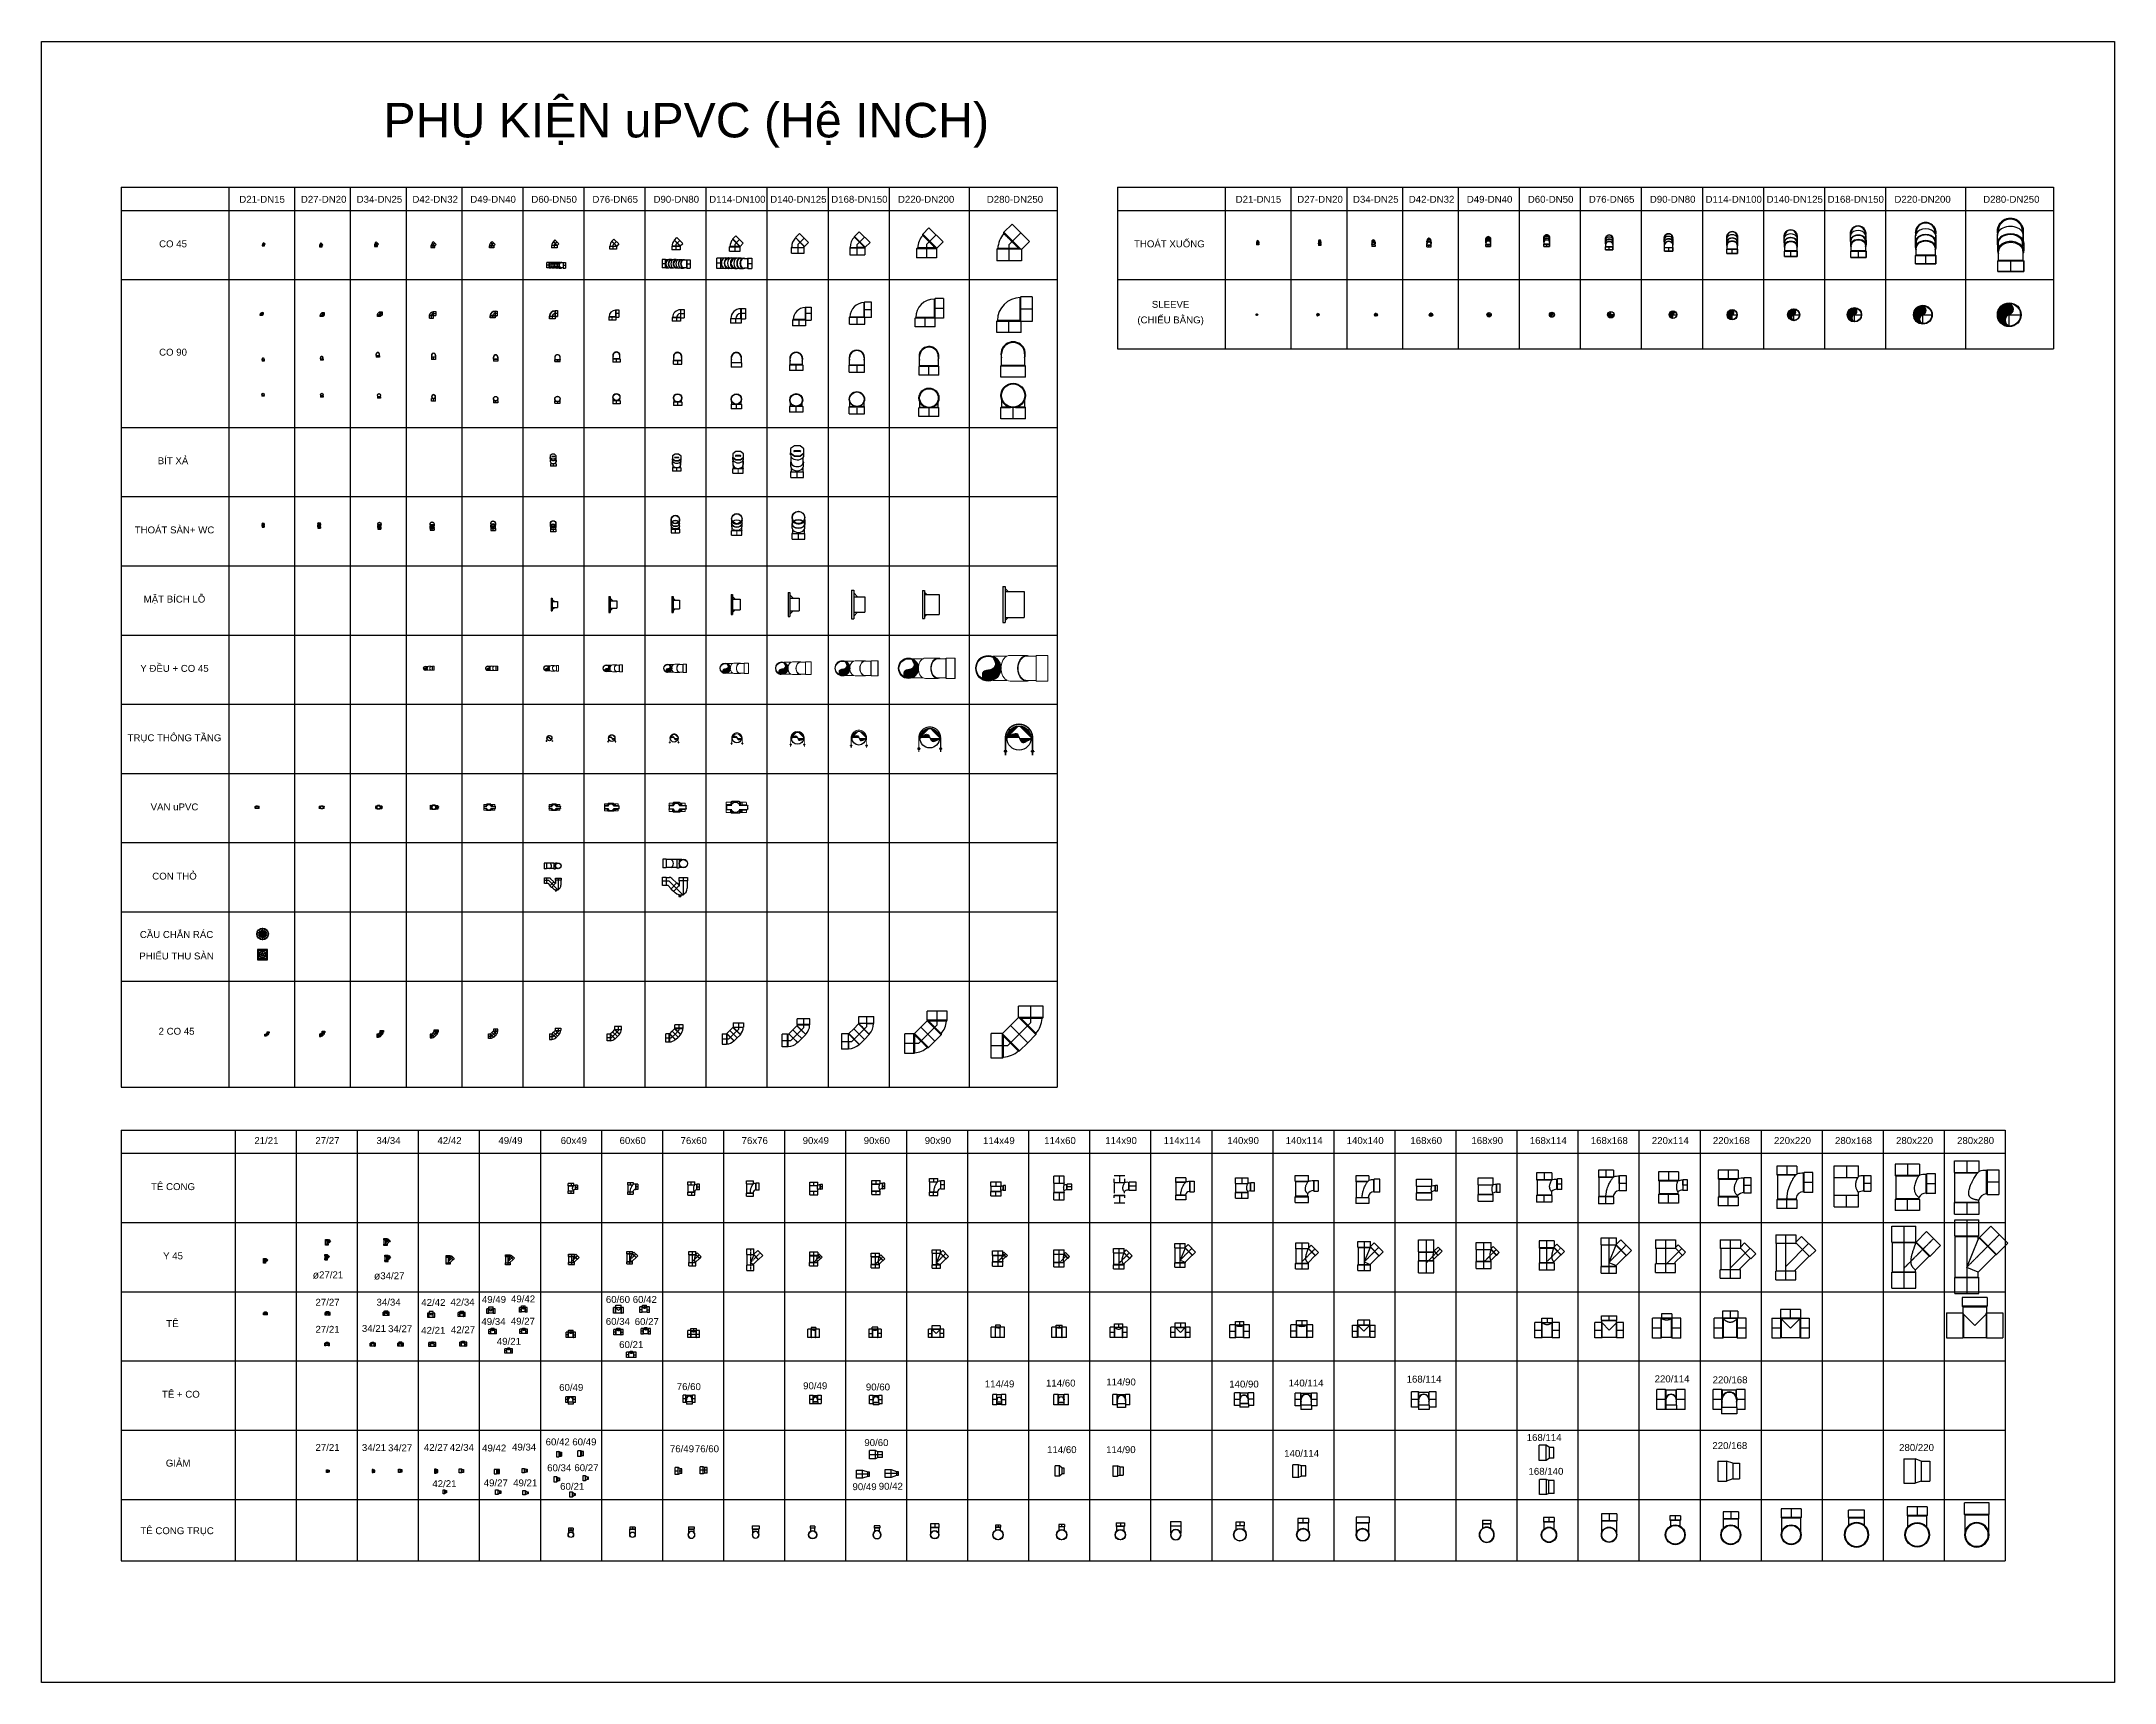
# Model space of a CAD drawing. Header units: millimetres. Extents: x 1218 to 72853, y -34712 to 16286.
# Drawn here: x 1218 to 25233, y -2726 to 16286 of the extents above; entities that cross this region are included whole.
import ezdxf
from ezdxf.enums import TextEntityAlignment as Align

# ---------------------------------------------------------------- set-up
doc = ezdxf.new("R2010")
doc.units = ezdxf.units.MM
doc.set_wipeout_variables(frame=1)
for name, pattern in [('CENTER', [50.8, 31.75, -6.35, 6.35, -6.35]), ('CENTER2', [28.575, 19.05, -3.175, 3.175, -3.175]), ('H-Center', [1.125, 0.75, -0.125, 0.125, -0.125])]:
    doc.linetypes.add(name, pattern=pattern)
doc.styles.get("Standard").update_dxf_attribs({"font": 'arial.ttf'})

msp = doc.modelspace()

# ---------------------------------------------------------------- texts
at = {"color": 1}
msp.add_text('PHỤ KIỆN uPVC (Hệ INCH)', height=400, dxfattribs=at).set_placement((5179, 15174))
at = {"color": 2, "ltscale": 500}
for s, p in [('D21-DN15', (3774, 14457)), ('D27-DN20', (4487, 14457)), ('D34-DN25', (5133, 14457)), ('D42-DN32', (5779, 14457)), ('D49-DN40', (6450, 14457)), ('D60-DN50', (7157, 14457)), ('D76-DN65', (7864, 14457)), ('D90-DN80', (8572, 14457)), ('D114-DN100', (9279, 14457)), ('D140-DN125', (9986, 14457)), ('D168-DN150', (10693, 14457)), ('D220-DN200', (11466, 14457)), ('D280-DN250', (12495, 14457)), ('D21-DN15', (15316, 14457)), ('D27-DN20', (16029, 14457)), ('D34-DN25', (16675, 14457)), ('D42-DN32', (17321, 14457)), ('D49-DN40', (17993, 14457)), ('D60-DN50', (18700, 14457)), ('D76-DN65', (19407, 14457)), ('D90-DN80', (20114, 14457)), ('D114-DN100', (20821, 14457)), ('D140-DN125', (21528, 14457)), ('D168-DN150', (22235, 14457)), ('D220-DN200', (23009, 14457)), ('D280-DN250', (24037, 14457)), ('21/21', (3824, 3553)), ('27/27', (4531, 3553)), ('34/34', (5238, 3553)), ('42/42', (5945, 3553)), ('49/49', (6651, 3553)), ('60x49', (7385, 3553)), ('60x60', (8067, 3553)), ('76x60', (8774, 3553)), ('76x76', (9481, 3553)), ('90x49', (10188, 3553)), ('90x60', (10895, 3553)), ('90x90', (11602, 3553)), ('114x49', (12309, 3552)), ('114x60', (13017, 3553)), ('114x90', (13724, 3553)), ('114x114', (14431, 3553)), ('140x90', (15138, 3553)), ('140x114', (15845, 3553)), ('140x140', (16552, 3553)), ('168x60', (17259, 3553)), ('168x90', (17966, 3553)), ('168x114', (18673, 3553)), ('168x168', (19380, 3553)), ('220x114', (20087, 3553)), ('220x168', (20794, 3553)), ('220x220', (21502, 3553)), ('280x168', (22209, 3553)), ('280x220', (22916, 3553)), ('280x280', (23623, 3553)), ('27/27', (4532, 1680)), ('34/34', (5239, 1680)), ('42/42', (5758, 1678)), ('42/34', (6096, 1681)), ('49/49', (6460, 1712)), ('49/42', (6797, 1718)), ('60/60', (7896, 1712)), ('60/42', (8207, 1712)), ('49/34', (6454, 1456)), ('49/27', (6795, 1460)), ('60/34', (7895, 1458)), ('60/27', (8230, 1456)), ('27/21', (4532, 1366)), ('34/21', (5070, 1376)), ('34/27', (5373, 1373)), ('42/21', (5757, 1354)), ('42/27', (6101, 1361)), ('49/21', (6633, 1227)), ('60/21', (8050, 1189)), ('76/60', (8717, 702)), ('90/49', (10181, 712)), ('27/21', (4532, -2)), ('34/21', (5070, -4)), ('34/27', (5373, -7)), ('42/27', (5788, -2)), ('42/34', (6088, -2)), ('49/42', (6462, -9)), ('49/34', (6809, 2)), ('60/42', (7198, 62)), ('60/49', (7507, 62)), ('76/49', (8638, -18)), ('76/60', (8927, -18)), ('114/60', (13038, -28)), ('114/90', (13722, -28)), ('168/114', (18625, 113)), ('220/168', (20776, 19)), ('280/220', (22939, -3)), ('60/34', (7216, -238)), ('60/27', (7531, -237)), ('140/114', (15816, -71)), ('168/140', (18646, -279)), ('42/21', (5886, -422)), ('49/27', (6481, -413)), ('49/21', (6822, -413)), ('60/21', (7366, -453)), ('90/49', (10753, -457)), ('90/42', (11057, -452))]:
    msp.add_text(s, height=80, rotation=360, dxfattribs=at).set_placement(p, align=Align.MIDDLE_CENTER)
at = {"color": 1, "ltscale": 500}
for s, p in [('CO 45', (2742, 13941)), ('THOÁT XUỐNG', (14284, 13941)), ('SLEEVE', (14298, 13240)), ('(CHIẾU BẰNG)', (14298, 13060)), ('CO 90', (2742, 12686)), ('BÍT XẢ', (2742, 11428)), ('THOÁT SÀN+ WC', (2759, 10627)), ('MẶT BÍCH LỖ', (2759, 9825)), ('Y ĐỀU + CO 45', (2759, 9023)), ('TRỤC THÔNG TẦNG', (2759, 8219)), ('VAN uPVC', (2759, 7418)), ('CON THỎ', (2759, 6616)), ('CẦU CHẮN RÁC', (2783, 5940)), ('PHIỂU THU SÀN', (2783, 5691)), ('2 CO 45', (2783, 4819)), ('TÊ CONG', (2742, 3019)), ('Y 45', (2742, 2217)), ('TÊ', (2735, 1433)), ('TÊ + CO', (2833, 614)), ('GIẢM', (2801, -184)), ('TÊ CONG TRỤC', (2789, -967))]:
    msp.add_text(s, height=80, rotation=360, dxfattribs=at).set_placement(p, align=Align.MIDDLE_CENTER)
at = {"color": 2, "ltscale": 500, "char_height": 80, "attachment_point": 1}
for s, insert in [('{\\H1.08333x;ø\\A1;\\H0.92308x;27/21}', (4360, 2041)), ('{\\H1.08333x;ø\\A1;\\H0.92308x;34/27}', (5069, 2030))]:
    msp.add_mtext_dynamic_manual_height_columns(s, width=2693.13, gutter_width=15, heights=[0], dxfattribs=dict(at, insert=insert))

# ---------------------------------------------------------------- blocks, each defined once
blk = doc.blocks.new('CO45-D60 uPVC')
for p, q in [((6, 51), (-12, 33)), ((51, 6), (6, 51)), ((51, 6), (33, -12)), ((-30, -13), (-32, -15)), ((-32, -15), (-32, -40)), ((32, -40), (-32, -40)), ((32, -15), (32, -40))]:
    blk.add_line(p, q)
at = {"color": 8}
for p, q in [((-12, 30), (-12, 33)), ((33, -12), (-12, 33)), ((30, -12), (-12, 30)), ((28, 28), (0, 0)), ((0, -40), (0, 0)), ((32, -15), (-32, -15)), ((30, -13), (-30, -13)), ((30, -12), (33, -12)), ((30, -13), (32, -15))]:
    blk.add_line(p, q, dxfattribs=at)
blk.add_arc((31, -13), 61.4, 135, 180)
blk.add_arc((31, -13), 1.38, 135, 180, dxfattribs=at)
at = {"flags": 1}
for p in [(11, 11), (0, -15)]:
    blk.add_attdef('AMC', p, '', height=0.5, dxfattribs=at)
blk = doc.blocks.new('CO45-D90 uPVC')
for p, q in [((-18, 50), (11, 78)), ((-18, 46), (-18, 50)), ((11, 78), (78, 11)), ((50, -18), (78, 11)), ((-45, -20), (-48, -23)), ((-48, -23), (-48, -63)), ((48, -63), (-48, -63)), ((45, -20), (48, -23)), ((46, -18), (50, -18)), ((48, -23), (48, -63))]:
    blk.add_line(p, q)
at = {"color": 8}
for p, q in [((-18, 50), (50, -18)), ((46, -18), (-18, 46)), ((45, 45), (0, 0)), ((0, 0), (0, -63)), ((48, -23), (-48, -23)), ((45, -20), (-45, -20))]:
    blk.add_line(p, q, dxfattribs=at)
for radius in [93.3, 3.28]:
    blk.add_arc((48, -20), radius, 135, 180)
at = {"flags": 1}
for p in [(16, 16), (0, -23)]:
    blk.add_attdef('AMC', p, '', height=0.5, dxfattribs=at)
blk = doc.blocks.new('CO45-D114 uPVC')
for p, q in [((12, 98), (-23, 63)), ((-23, 58), (-23, 63)), ((98, 12), (12, 98)), ((98, 12), (63, -23)), ((-57, -25), (-61, -28)), ((-61, -78), (-61, -28)), ((-61, -78), (60, -78)), ((57, -25), (60, -28)), ((58, -23), (63, -23)), ((60, -78), (60, -28))]:
    blk.add_line(p, q)
at = {"color": 8}
for p, q in [((63, -23), (-23, 63)), ((58, -23), (-23, 58)), ((55, 55), (0, 0)), ((0, 0), (0, -78)), ((-61, -28), (60, -28)), ((57, -25), (-57, -25))]:
    blk.add_line(p, q, dxfattribs=at)
for radius in [116, 2.15]:
    blk.add_arc((59, -25), radius, 135, 180)
at = {"flags": 1}
for p in [(20, 20), (0, -28)]:
    blk.add_attdef('AMC', p, '', height=0.5, dxfattribs=at)
blk = doc.blocks.new('CO90-D76 uPVC')
blk.add_wipeout([(77, -42), (77, 42), (42, 42), (38, 38), (33, 38), (27, 37), (16, 35), (7, 31), (-4, 25), (-9, 21), (-16, 16), (-24, 6), (-30, -5), (-35, -17), (-37, -25), (-38, -34), (-38, -38), (-42, -42), (-42, -77), (42, -77), (42, -42), (38, -38), (38, -38), (38, -38), (42, -42)])
for p, q in [((38, 38), (42, 42)), ((42, 42), (77, 42)), ((77, 42), (77, -42)), ((-38, -38), (-42, -42)), ((-42, -42), (-42, -77)), ((42, -77), (-42, -77)), ((38, -38), (42, -42)), ((38, -38), (42, -42)), ((42, -42), (42, -77)), ((42, -42), (77, -42))]:
    blk.add_line(p, q)
at = {"color": 8}
for p, q in [((38, 38), (38, -38)), ((42, 42), (42, -42)), ((42, -42), (-42, -42)), ((38, -38), (-38, -38))]:
    blk.add_line(p, q, dxfattribs=at)
at = {"color": 8, "linetype": 'CENTER2'}
for p, q in [((77, 0), (42, 0)), ((0, -77), (0, -42))]:
    blk.add_line(p, q, dxfattribs=at)
for radius in [76.5, 0.5]:
    blk.add_arc((38, -38), radius, 90, 180)
at = {"flags": 1}
for p in [(42, 0), (0, -42)]:
    blk.add_attdef('AMC', p, '', height=0.5, dxfattribs=at)
blk = doc.blocks.new('CO90-D90 uPVC')
for p, q in [((45, 45), (48, 48)), ((48, 48), (88, 48)), ((88, 48), (88, -48)), ((-45, -45), (-48, -48)), ((-48, -48), (-48, -88)), ((48, -88), (-48, -88)), ((48, -48), (48, -88)), ((48, -48), (88, -48))]:
    blk.add_line(p, q)
at = {"color": 8}
for p, q in [((45, 45), (45, -45)), ((45, 0), (88, 0)), ((48, 48), (48, -48)), ((48, -48), (-48, -48)), ((45, -45), (-45, -45)), ((0, -45), (0, -88)), ((45, -45), (48, -48))]:
    blk.add_line(p, q, dxfattribs=at)
blk.add_arc((48, -48), 93, 91.8486, 178.1514)
blk.add_arc((48, -48), 48.1, 93.5763, 176.4237, dxfattribs=at)
at = {"flags": 1}
for p in [(48, 0), (0, -48)]:
    blk.add_attdef('AMC', p, '', height=0.5, dxfattribs=at)
blk = doc.blocks.new('CO90-D114 uPVC')
for p, q in [((58.5, 57), (62, 60.5)), ((62, 60.5), (112, 60.5)), ((112, 60.5), (112, -60.5)), ((-57, -58.5), (-60.5, -62)), ((-60.5, -62), (-60.5, -112)), ((60.5, -112), (-60.5, -112)), ((57, -58.5), (60.5, -62)), ((58.5, -57), (62, -60.5)), ((60.5, -62), (60.5, -112)), ((62, -60.5), (112, -60.5))]:
    blk.add_line(p, q)
at = {"color": 8}
for p, q in [((58.5, -57), (58.5, 57)), ((112, 0), (58.5, 0)), ((62, 60.5), (62, -60.5)), ((60.5, -62), (-60.5, -62)), ((-57, -58.5), (57, -58.5)), ((0, -112), (0, -58.5))]:
    blk.add_line(p, q, dxfattribs=at)
for radius in [115.5, 1.5]:
    blk.add_arc((58.5, -58.5), radius, 90, 180)
blk.add_arc((58.5, -58.5), 58.5, 90, 180, dxfattribs=at)
at = {"flags": 1}
for p in [(62, 0), (0, -62)]:
    blk.add_attdef('AMC', p, '', height=0.5, dxfattribs=at)
blk = doc.blocks.new('TE CONG-D60x49 uPVC')
blk.add_wipeout([(-32, -70), (32, -70), (32, -45), (30, -43), (30, -34), (32, -32), (35, -30), (37, -28), (39, -27), (43, -25), (46, -24), (49, -24), (51, -24), (53, -26), (75, -26), (75, 26), (53, 26), (51, 24), (48, 24), (45, 24), (41, 23), (39, 23), (35, 22), (32, 22), (32, 44), (-32, 44), (-32, 19), (-30, 17), (-30, -43), (-32, -45)])
for p, q in [((-32, 19), (-32, 44)), ((32, 44), (-32, 44)), ((-30, 17), (-32, 19)), ((-30, -43), (-30, 17)), ((32, 22), (32, 44)), ((51, 24), (53, 26)), ((75, 26), (53, 26)), ((75, 26), (75, -26)), ((-30, -43), (-32, -45)), ((-32, -70), (-32, -45)), ((32, -70), (-32, -70)), ((30, -43), (30, -34)), ((30, -43), (32, -45)), ((32, -70), (32, -45)), ((51, -24), (53, -26)), ((75, -26), (53, -26))]:
    blk.add_line(p, q)
at = {"color": 8}
for p, q in [((30, 19), (-32, 19)), ((-30, 17), (28, 17)), ((51, -24), (51, 24)), ((53, 26), (53, -26)), ((32, -45), (-32, -45)), ((30, -43), (-30, -43))]:
    blk.add_line(p, q, dxfattribs=at)
at = {"color": 8, "linetype": 'CENTER2'}
for p, q in [((0, 44), (0, 19)), ((75, 0), (53, 0)), ((0, -70), (0, -45))]:
    blk.add_line(p, q, dxfattribs=at)
for radius, end in [(75, 104.6748), (27, 141.0576)]:
    blk.add_arc((51, -51), radius, 90, end)
at = {"color": 8}
for points, knots in [([(30, -34), (30, -34), (30, -34), (30, -34), (29, -33), (28, -33), (28, -32), (27, -31), (26, -31), (24, -29), (24, -28), (22, -26), (21, -24), (19, -20), (19, -19), (18, -17), (18, -15), (18, -13), (18, -12), (18, -9), (18, -7), (19, -3), (20, -1), (21, 4), (23, 8), (25, 13), (27, 15), (28, 17), (28, 17), (28, 17)], [-84.946944, -84.946944, -84.946944, -84.946944, -81.509662, -81.509662, -77.042261, -77.042261, -72.616423, -72.616423, -67.547442, -67.547442, -63.20861, -63.20861, -55.978613, -55.978613, -52.040695, -52.040695, -48.575405, -48.575405, -44.66018, -44.66018, -39.949574, -39.949574, -33.778459, -33.778459, -21.869246, -21.869246, -13.363893, -13.363893, -12.949694, -12.949694, -12.949694, -12.949694]), ([(28, 17), (28, 17), (28, 17), (29, 18), (30, 18), (30, 19)], [-6.009819, -6.009819, -6.009819, -6.009819, -5.99472, -5.99472, -1.963992, -1.963992, -1.963992, -1.963992]), ([(30, 19), (31, 20), (31, 21), (32, 21), (32, 21), (32, 22), (32, 22), (32, 22), (32, 22), (32, 22)], [-20.670751, -20.670751, -20.670751, -20.670751, -15.237227, -15.237227, -12.383366, -12.383366, -10.475724, -10.475724, -10.337866, -10.337866, -10.337866, -10.337866])]:
    blk.add_open_spline(points, degree=3, knots=knots, dxfattribs=at)
at = {"flags": 1}
for p in [(0, 19), (53, 0), (0, -45)]:
    blk.add_attdef('AMC', p, '', height=0.5, dxfattribs=at)
blk = doc.blocks.new('TE CONG-D60x60 uPVC')
blk.add_wipeout([(-32, 49), (-32, 24), (-30, 22), (-30, -57), (-32, -59), (-32, -84), (32, -84), (32, -59), (30, -57), (31, -55), (31, -52), (33, -48), (34, -46), (36, -43), (39, -39), (41, -37), (45, -35), (48, -33), (51, -32), (55, -31), (59, -30), (60, -30), (61, -30), (63, -32), (88, -32), (88, 32), (63, 32), (61, 30), (58, 30), (55, 30), (51, 29), (48, 29), (46, 29), (43, 28), (40, 27), (37, 27), (35, 26), (32, 25), (32, 49)])
at = {"extrusion": (0, 1, 0)}
for p, q in [((-32, 49), (-32, 24)), ((-32, 49), (32, 49)), ((-30, 22), (-32, 24)), ((-30, 22), (-30, -57)), ((32, 49), (32, 25)), ((61, 30), (63, 32)), ((88, 32), (63, 32)), ((88, 32), (88, -32)), ((-30, -57), (-32, -59)), ((-32, -59), (-32, -84)), ((-32, -84), (32, -84)), ((30, -57), (32, -59)), ((32, -59), (32, -84)), ((61, -30), (63, -32)), ((88, -32), (63, -32))]:
    blk.add_line(p, q, dxfattribs=at)
at = {"color": 8, "extrusion": (0, 1, 0)}
for p, q in [((-32, 24), (31, 24)), ((-30, 22), (28, 22)), ((61, 30), (61, -30)), ((63, 32), (63, -32)), ((-32, -59), (32, -59))]:
    blk.add_line(p, q, dxfattribs=at)
at = {"color": 8}
for p, q in [((0, 49), (0, 24)), ((88, 0), (63, 0)), ((-30, -57), (30, -57)), ((0, -84), (0, -59))]:
    blk.add_line(p, q, dxfattribs=at)
for radius, end in [(91, 108.5832), (31, 173.015)]:
    blk.add_arc((61, -61), radius, 90, end)
for points, knots in [([(0, -57), (0, -53), (0, -50), (1, -42), (2, -38), (5, -25), (8, -17), (13, -5), (15, -1), (18, 6), (20, 9), (23, 14), (25, 17), (27, 20), (28, 21), (28, 22)], [-207.772278, -207.772278, -207.772278, -207.772278, -197.421729, -197.421729, -186.502869, -186.502869, -160.956351, -160.956351, -147.166371, -147.166371, -136.01058, -136.01058, -125.035249, -125.035249, -118.341287, -118.341287, -118.341287, -118.341287]), ([(28, 22), (28, 22), (29, 22), (30, 23), (30, 24), (31, 24)], [-5.763583, -5.763583, -5.763583, -5.763583, -4.767005, -4.767005, -1.25974, -1.25974, -1.25974, -1.25974]), ([(31, 24), (32, 25), (32, 25), (32, 25), (32, 25), (32, 25)], [-15.139369, -15.139369, -15.139369, -15.139369, -9.947929, -9.947929, -7.570334, -7.570334, -7.570334, -7.570334])]:
    blk.add_open_spline(points, degree=3, knots=knots, dxfattribs=at)
at = {"flags": 1}
for p in [(0, 24), (63, 0), (0, -59)]:
    blk.add_attdef('AMC', p, '', height=0.5, dxfattribs=at)
blk = doc.blocks.new('TE CONG-D76x60 uPVC')
for p, q in [((-40, 25), (-40, 60)), ((-40, 60), (42, 60)), ((-37, 22), (-40, 25)), ((-37, -55), (-37, 22)), ((42, 27), (42, 60)), ((65, 30), (68, 33)), ((93, 33), (68, 33)), ((93, -33), (93, 33)), ((-37, -55), (-40, -58)), ((-40, -93), (-40, -58)), ((-40, -93), (42, -93)), ((39, -55), (39, -54)), ((39, -55), (42, -58)), ((42, -93), (42, -58)), ((65, -30), (68, -33)), ((93, -33), (68, -33))]:
    blk.add_line(p, q)
at = {"color": 8}
for p, q in [((-40, 25), (40, 25)), ((36, 22), (-37, 22)), ((0, 25), (0, 60)), ((65, -30), (65, 30)), ((68, -33), (68, 33)), ((-40, -58), (42, -58)), ((-37, -55), (39, -55)), ((1, -58), (1, -93)), ((93, 0), (68, 0))]:
    blk.add_line(p, q, dxfattribs=at)
for centre, radius, start, end in [((65, -54), 84, 90, 105.8911), ((66, -58), 28.2, 93.792, 171.6268)]:
    blk.add_arc(centre, radius, start, end)
for points, knots in [([(36, 22), (36, 21), (36, 21), (34, 19), (33, 17), (31, 11), (29, 6), (26, -2), (25, -5), (24, -11), (24, -14), (24, -20), (24, -22), (25, -28), (25, -30), (26, -35), (27, -37), (29, -41), (29, -42), (30, -44), (31, -45), (32, -48), (32, -50), (33, -52), (33, -53), (33, -55)], [-70.20556, -70.20556, -70.20556, -70.20556, -67.72717, -67.72717, -60.681687, -60.681687, -47.290959, -47.290959, -39.773667, -39.773667, -32.889319, -32.889319, -26.709168, -26.709168, -20.628239, -20.628239, -14.508768, -14.508768, -11.323415, -11.323415, -7.907399, -7.907399, -3.113699, -3.113699, 0, 0, 0, 0]), ([(40, 25), (40, 24), (39, 24), (37, 23), (37, 22), (36, 22)], [-18.155832, -18.155832, -18.155832, -18.155832, -13.749079, -13.749079, -11.727585, -11.727585, -11.727585, -11.727585]), ([(42, 27), (42, 27), (42, 27), (41, 27), (41, 27), (41, 26), (41, 26), (40, 25)], [-9.461741, -9.461741, -9.461741, -9.461741, -8.015843, -8.015843, -5.269444, -5.269444, 0, 0, 0, 0])]:
    blk.add_open_spline(points, degree=3, knots=knots, dxfattribs=at)
at = {"flags": 1}
for p in [(0, 25), (68, 0), (1, -58)]:
    blk.add_attdef('AMC', p, '', height=0.5, dxfattribs=at)
blk = doc.blocks.new('TE CONG-D76x76 uPVC')
for p, q in [((-41, 68), (41, 68)), ((-41, 33), (-41, 68)), ((-38, 30), (-41, 33)), ((-38, -71), (-38, 30)), ((41, 35), (41, 68)), ((67, 38), (70, 41)), ((105, 41), (70, 41)), ((105, -41), (105, 41)), ((-38, -71), (-41, -74)), ((-41, -109), (-41, -74)), ((-41, -109), (41, -109)), ((38, -71), (38, -67)), ((38, -71), (41, -74)), ((41, -109), (41, -74)), ((67, -38), (70, -41)), ((105, -41), (70, -41))]:
    blk.add_line(p, q)
at = {"color": 8}
for p, q in [((-41, 33), (40, 33)), ((35, 30), (-38, 30)), ((67, -38), (67, 38)), ((70, -41), (70, 41)), ((-41, -74), (41, -74)), ((-38, -71), (38, -71))]:
    blk.add_line(p, q, dxfattribs=at)
for radius, end in [(105, 104.3367), (29, 180)]:
    blk.add_arc((67, -67), radius, 90, end)
for points, knots in [([(35, 30), (34, 29), (33, 27), (31, 24), (29, 22), (27, 18), (25, 16), (23, 11), (21, 8), (18, 2), (16, -1), (12, -9), (11, -13), (7, -23), (5, -28), (3, -37), (2, -41), (1, -49), (1, -52), (0, -60), (0, -63), (0, -67), (0, -67), (0, -67)], [-111.434171, -111.434171, -111.434171, -111.434171, -102.628703, -102.628703, -94.504827, -94.504827, -86.07628, -86.07628, -76.14133, -76.14133, -64.343692, -64.343692, -50.236325, -50.236325, -33.372812, -33.372812, -22.019796, -22.019796, -10.895937, -10.895937, 0, 0, 0.175529, 0.175529, 0.175529, 0.175529]), ([(40, 33), (39, 32), (37, 31), (36, 30), (35, 30), (35, 30)], [-37.407711, -37.407711, -37.407711, -37.407711, -30.712392, -30.712392, -29.803601, -29.803601, -29.803601, -29.803601]), ([(41, 35), (41, 35), (41, 35), (41, 35), (41, 35), (41, 34), (40, 34), (40, 33)], [-10.371598, -10.371598, -10.371598, -10.371598, -10.158783, -10.158783, -6.05656, -6.05656, 0, 0, 0, 0])]:
    blk.add_open_spline(points, degree=3, knots=knots, dxfattribs=at)
at = {"flags": 1}
for p in [(-1, 33), (70, 0), (0, -74)]:
    blk.add_attdef('AMC', p, '', height=0.5, dxfattribs=at)
blk = doc.blocks.new('TE CONG-D90x49 uPVC')
for p, q in [((-48, 57), (48, 57)), ((-48, 17), (-48, 57)), ((-45, 14), (-48, 17)), ((-45, -47), (-45, 14)), ((48, 20), (48, 57)), ((75, 24), (78, 27)), ((100, 27), (78, 27)), ((100, -27), (100, 27)), ((-45, -47), (-48, -50)), ((-48, -90), (-48, -50)), ((-48, -90), (48, -90)), ((45, -47), (45, -34)), ((45, -47), (48, -50)), ((48, -90), (48, -50)), ((75, -24), (78, -27)), ((100, -27), (78, -27))]:
    blk.add_line(p, q)
at = {"color": 8}
for p, q in [((-48, 17), (47, 17)), ((43, 14), (-45, 14)), ((75, -24), (75, 24)), ((78, -27), (78, 27)), ((-48, -50), (48, -50)), ((-45, -47), (45, -47))]:
    blk.add_line(p, q, dxfattribs=at)
for points in [[(0, 17), (0, 57)], [(0, -90), (0, -50)], [(100, 0), (78, 0)]]:
    blk.add_lwpolyline(points, dxfattribs=at)
for radius, end in [(99, 105.8266), (51, 126.0319)]:
    blk.add_arc((75, -75), radius, 90, end)
blk.add_open_spline([(43, 14), (43, 14), (43, 14), (42, 11), (41, 8), (39, 2), (39, 0), (38, -4), (38, -6), (38, -10), (38, -12), (38, -15), (39, -17), (39, -21), (40, -23), (42, -28), (43, -29), (44, -32), (44, -32), (45, -33), (45, -34), (45, -34), (45, -34), (45, -34)], degree=3, knots=[-147.05424, -147.05424, -147.05424, -147.05424, -146.148663, -146.148663, -134.476769, -134.476769, -127.306651, -127.306651, -121.484895, -121.484895, -116.425315, -116.425315, -111.407244, -111.407244, -103.226171, -103.226171, -94.258034, -94.258034, -88.50862, -88.50862, -83.71991, -83.71991, -81.241756, -81.241756, -81.241756, -81.241756], dxfattribs=at)
for points, knots in [([(47, 17), (47, 17), (46, 17), (45, 16), (44, 15), (43, 14)], [-5.558185, -5.558185, -5.558185, -5.558185, -4.787268, -4.787268, 0, 0, 0, 0]), ([(48, 20), (48, 20), (48, 20), (48, 20), (48, 20), (48, 19), (47, 18), (47, 17)], [-11.888683, -11.888683, -11.888683, -11.888683, -9.966239, -9.966239, -7.166015, -7.166015, 0, 0, 0, 0])]:
    blk.add_open_spline(points, degree=3, knots=knots)
at = {"flags": 1}
for p in [(0, 17), (78, 0), (0, -50)]:
    blk.add_attdef('AMC', p, '', height=0.5, dxfattribs=at)
blk = doc.blocks.new('TE CONG-D90x90 uPVC')
blk.add_wipeout([(-48, 75), (48, 75), (48, 40), (50, 41), (52, 41), (54, 42), (56, 42), (56, 42), (59, 43), (60, 43), (60, 43), (63, 44), (65, 44), (68, 44), (70, 44), (72, 45), (74, 45), (76, 45), (78, 45), (78, 45), (82, 45), (85, 48), (125, 48), (125, -48), (85, -48), (82, -45), (79, -45), (76, -45), (70, -47), (65, -49), (65, -49), (59, -53), (59, -53), (57, -55), (54, -58), (53, -59), (53, -59), (50, -64), (48, -67), (48, -67), (48, -67), (47, -71), (47, -71), (46, -75), (45, -77), (45, -80), (48, -83), (48, -123), (-48, -123), (-48, -83), (-45, -80), (-45, 32), (-48, 35)])
at = {"extrusion": (-1, 6.12303e-17, 0)}
for p, q in [((-48, 35), (-48, 75)), ((-48, 75), (48, 75)), ((-45, 32), (-48, 35)), ((-45, -80), (-45, 32)), ((48, 40), (48, 75)), ((82, 45), (85, 48)), ((125, 48), (85, 48)), ((125, -48), (125, 48)), ((-45, -80), (-48, -83)), ((-48, -123), (-48, -83)), ((-48, -123), (48, -123)), ((45, -80), (48, -83)), ((48, -123), (48, -83)), ((82, -45), (85, -48)), ((125, -48), (85, -48))]:
    blk.add_line(p, q, dxfattribs=at)
at = {"color": 8, "extrusion": (-1, 6.12303e-17, 0)}
for p, q in [((-48, 35), (44, 35)), ((40, 32), (-45, 32)), ((82, -45), (82, 45)), ((85, -48), (85, 48)), ((-48, -83), (48, -83)), ((-45, -80), (0, -80))]:
    blk.add_line(p, q, dxfattribs=at)
at = {"color": 8}
for p, q in [((0, 75), (0, 35)), ((125, 0), (85, 0)), ((0, -123), (0, -83))]:
    blk.add_line(p, q, dxfattribs=at)
for radius, end in [(127, 105.5284), (37, 176.9811)]:
    blk.add_arc((82, -82), radius, 90, end)
for points, knots in [([(40, 32), (39, 31), (39, 31), (37, 28), (35, 26), (33, 21), (31, 19), (28, 13), (26, 10), (22, 3), (20, -1), (16, -10), (14, -15), (9, -26), (7, -33), (4, -45), (3, -49), (2, -58), (1, -63), (0, -71), (0, -76), (0, -80)], [-126.551744, -126.551744, -126.551744, -126.551744, -122.904017, -122.904017, -113.440294, -113.440294, -103.674924, -103.674924, -92.147732, -92.147732, -78.433676, -78.433676, -61.993948, -61.993948, -40.265176, -40.265176, -26.40253, -26.40253, -13.057475, -13.057475, -0.051407, -0.051407, -0.051407, -0.051407]), ([(0, -80), (3, -80), (6, -80), (14, -80), (19, -80), (29, -80), (34, -80), (40, -80), (42, -80), (44, -80), (44, -80), (45, -80), (45, -80), (45, -80), (45, -80), (45, -80)], [-212.651467, -212.651467, -212.651467, -212.651467, -204.367413, -204.367413, -186.818532, -186.818532, -169.056945, -169.056945, -155.542046, -155.542046, -147.356202, -147.356202, -143.693956, -143.693956, -141.767552, -141.767552, -141.767552, -141.767552])]:
    blk.add_open_spline(points, degree=3, knots=knots, dxfattribs=at)
blk.add_open_spline([(44, 35), (43, 34), (41, 33), (40, 32)], degree=3)
blk.add_open_spline([(48, 40), (48, 40), (48, 40), (48, 40), (48, 40), (47, 38), (45, 37), (44, 35)], degree=3, knots=[-20.213192, -20.213192, -20.213192, -20.213192, -17.094183, -17.094183, -11.239429, -11.239429, 0, 0, 0, 0])
at = {"flags": 1}
for p in [(0, 35), (85, 0), (0, -83)]:
    blk.add_attdef('AMC', p, '', height=0.5, dxfattribs=at)
blk = doc.blocks.new('TE CONG-D114x49 uPVC')
for p, q in [((-60, 70), (60, 70)), ((-60, 20), (-60, 70)), ((-57, 16), (-60, 20)), ((-57, -36), (-57, 16)), ((60, 21), (60, 70)), ((84, 24), (88, 28)), ((110, 28), (88, 28)), ((110, -28), (110, 28)), ((-57, -36), (-60, -40)), ((-60, -90), (-60, -40)), ((-60, -90), (60, -90)), ((57, -36), (57, -31)), ((57, -36), (60, -40)), ((60, -90), (60, -40)), ((84, -24), (88, -28)), ((110, -28), (88, -28))]:
    blk.add_line(p, q)
at = {"color": 8}
for p, q in [((-60, 20), (60, 20)), ((56, 16), (-57, 16)), ((84, -24), (84, 24)), ((88, -28), (88, 28)), ((-60, -40), (60, -40)), ((-57, -36), (57, -36))]:
    blk.add_line(p, q, dxfattribs=at)
for points in [[(0, 70), (0, 20)], [(0, -90), (0, -40)]]:
    blk.add_lwpolyline(points, dxfattribs=at)
for radius, end in [(108, 102.7794), (60.5, 117.0357)]:
    blk.add_arc((84, -84), radius, 90, end)
blk.add_open_spline([(56, 16), (55, 15), (55, 14), (54, 10), (53, 7), (52, 1), (52, -1), (52, -6), (52, -8), (52, -12), (52, -14), (53, -19), (54, -21), (55, -26), (56, -27), (56, -29), (57, -30), (57, -31), (57, -31), (57, -31)], degree=3, knots=[-144.503722, -144.503722, -144.503722, -144.503722, -138.978767, -138.978767, -127.695935, -127.695935, -120.323425, -120.323425, -113.996884, -113.996884, -107.288812, -107.288812, -98.593692, -98.593692, -89.424862, -89.424862, -82.963324, -82.963324, -78.934529, -78.934529, -78.934529, -78.934529], dxfattribs=at)
for points, knots in [([(60, 20), (59, 19), (58, 18), (56, 17), (56, 17), (56, 16)], [-12.90912, -12.90912, -12.90912, -12.90912, -5.675517, -5.675517, -4.569477, -4.569477, -4.569477, -4.569477]), ([(60, 21), (60, 21), (60, 21), (60, 21), (60, 21), (60, 21), (60, 20), (60, 20)], [-7.601301, -7.601301, -7.601301, -7.601301, -6.571718, -6.571718, -4.248603, -4.248603, 0, 0, 0, 0])]:
    blk.add_open_spline(points, degree=3, knots=knots)
at = {"flags": 1}
for p in [(0, 20), (88, 0), (0, -40)]:
    blk.add_attdef('AMC', p, '', height=0.5, dxfattribs=at)
blk = doc.blocks.new('TE CONG-D114x60 uPVC')
blk.add_wipeout([(-60, -147), (60, -147), (60, -63), (57, -60), (57, -40), (63, -36), (68, -34), (74, -32), (79, -31), (83, -30), (86, -30), (89, -30), (89, -30), (93, -34), (147, -34), (147, 33), (93, 33), (89, 30), (85, 30), (80, 30), (75, 29), (69, 28), (64, 27), (60, 26), (60, 130), (-60, 130), (-60, 46), (-57, 42), (-57, -60), (-60, -63)])
at = {"extrusion": (0, 0, -1)}
for p, q in [((-60, 130), (60, 130)), ((-60, 46), (-60, 125)), ((-57, 42), (-60, 46)), ((-57, -60), (-57, 42)), ((60, 26), (60, 125)), ((89, 30), (93, 33)), ((147, 33), (93, 33)), ((147, -34), (147, 33)), ((-57, -60), (-60, -63)), ((-60, -147), (-60, -63)), ((-60, -147), (60, -147)), ((57, -60), (57, -40)), ((57, -60), (60, -63)), ((60, -147), (60, -63)), ((89, -30), (93, -34)), ((147, -34), (93, -34))]:
    blk.add_line(p, q, dxfattribs=at)
at = {"color": 8, "extrusion": (0, 0, -1)}
for p, q in [((-60, 46), (60, 46)), ((55, 42), (-57, 42)), ((0, 130), (0, 46)), ((89, -30), (89, 30)), ((93, -34), (93, 33)), ((147, 0), (93, 0)), ((-60, -63), (60, -63)), ((-57, -60), (57, -60)), ((0, -63), (0, -147))]:
    blk.add_line(p, q, dxfattribs=at)
at = {"extrusion": (0, 0, -1)}
for radius, start in [(120, 75.9554), (59.5, 56.892)]:
    blk.add_arc((-90, -90), radius, start, 90, dxfattribs=at)
at = {"color": 8}
for points, knots in [([(60, 26), (55, 21), (55, 20), (54, 17), (52, 13), (51, 7), (50, 4), (49, -1), (49, -3), (48, -7), (48, -9), (49, -13), (49, -15), (49, -19), (49, -20), (50, -24), (51, -27), (53, -32), (54, -34), (55, -37), (56, -38), (56, -39), (57, -39), (57, -40), (57, -40), (57, -40)], [-186.230757, -186.230757, -186.230757, -186.230757, -182.972942, -182.972942, -169.287931, -169.287931, -160.394179, -160.394179, -153.572737, -153.572737, -147.473376, -147.473376, -141.898934, -141.898934, -136.591676, -136.591676, -128.154504, -128.154504, -116.849649, -116.849649, -110.803503, -110.803503, -104.987619, -104.987619, -100.496006, -100.496006, -100.496006, -100.496006]), ([(60, 47), (60, 47), (60, 47), (60, 47), (60, 47), (60, 47), (60, 47), (60, 46)], [-8.715427, -8.715427, -8.715427, -8.715427, -7.491707, -7.491707, -4.856135, -4.856135, 0, 0, 0, 0])]:
    blk.add_open_spline(points, degree=3, knots=knots, dxfattribs=at)
blk.add_open_spline([(60, 46), (59, 45), (57, 44), (55, 42)], degree=3, dxfattribs=at)
at = {"flags": 1}
for p in [(0, 46), (93, 0), (0, -63)]:
    blk.add_attdef('AMC', p, '', height=0.5, dxfattribs=at)
blk = doc.blocks.new('TE CONG-D114x90 uPVC')
blk.add_wipeout([(-61, 125), (-61, 42), (-57, 38), (-57, -102), (-61, -106), (-61, -192), (60, -192), (60, -106), (57, -102), (57, -63), (61, -59), (66, -55), (72, -51), (78, -48), (85, -46), (93, -45), (106, -45), (110, -49), (192, -49), (192, 48), (110, 48), (106, 45), (91, 45), (87, 45), (80, 44), (76, 43), (69, 42), (63, 41), (60, 40), (60, 125)])
for p, q in [((-61, 125), (60, 125)), ((-61, 42), (-61, 87)), ((-57, 38), (-61, 42)), ((-57, -80), (-57, 33)), ((60, 40), (60, 87)), ((106, 45), (110, 48)), ((192, 48), (110, 48)), ((192, -49), (192, 48)), ((-57, -102), (-61, -106)), ((-61, -133), (-61, -106)), ((-61, -192), (60, -192)), ((57, -80), (57, -63)), ((57, -102), (60, -106)), ((60, -133), (60, -108)), ((106, -45), (110, -49)), ((192, -49), (110, -49))]:
    blk.add_line(p, q)
at = {"color": 8}
for p, q in [((-61, 42), (59, 42)), ((53, 38), (-57, 38)), ((106, -45), (106, 45)), ((110, -49), (110, 48)), ((-61, -106), (60, -106)), ((-57, -102), (57, -102))]:
    blk.add_line(p, q, dxfattribs=at)
at = {"color": 8, "linetype": 'CENTER2'}
for p, q in [((0, 125), (0, 42)), ((192, 0), (110, 0)), ((0, -106), (0, -192))]:
    blk.add_line(p, q, dxfattribs=at)
for radius, end in [(142, 104.739), (51.5, 140.0844)]:
    blk.add_arc((96, -96), radius, 90, end)
at = {"color": 8}
for points, knots in [([(58, 42), (57, 39), (55, 36), (53, 33), (53, 33), (53, 33), (53, 33), (53, 33), (53, 32), (51, 30), (50, 28), (47, 21), (44, 15), (40, 4), (38, 0), (36, -8), (36, -11), (35, -18), (35, -21), (35, -26), (35, -28), (36, -33), (37, -35), (38, -39), (38, -41), (41, -47), (43, -50), (47, -54), (48, -55), (51, -58), (52, -59), (54, -61), (55, -62), (56, -63), (57, -63), (57, -63), (57, -63), (57, -63)], [-312.491759, -312.491759, -312.491759, -312.491759, -296.152946, -296.152946, -296.152946, -296.132681, -296.132681, -296.132681, -292.534326, -292.534326, -284.23961, -284.23961, -262.004374, -262.004374, -249.01896, -249.01896, -238.493832, -238.493832, -230.179739, -230.179739, -223.243339, -223.243339, -217.015097, -217.015097, -210.963162, -210.963162, -197.195469, -197.195469, -189.744734, -189.744734, -181.394502, -181.394502, -172.910213, -172.910213, -164.419137, -164.419137, -159.69674, -159.69674, -159.69674, -159.69674]), ([(59, 42), (57, 41), (56, 40), (54, 39), (54, 39), (53, 38)], [-25.68956, -25.68956, -25.68956, -25.68956, -20.064416, -20.064416, -18.131552, -18.131552, -18.131552, -18.131552]), ([(60, 45), (60, 45), (60, 45), (60, 45), (60, 45), (60, 44), (59, 43), (59, 42)], [-16.035889, -16.035889, -16.035889, -16.035889, -13.395135, -13.395135, -9.088574, -9.088574, 0, 0, 0, 0])]:
    blk.add_open_spline(points, degree=3, knots=knots, dxfattribs=at)
at = {"flags": 1}
for p in [(0, 42), (110, 0), (0, -106)]:
    blk.add_attdef('AMC', p, '', height=0.5, dxfattribs=at)
blk = doc.blocks.new('TE CONG-D114x114 uPVC')
for p, q in [((60, 100), (-61, 100)), ((-61, 100), (-61, 50)), ((-57, 46), (-61, 50)), ((-57, 46), (-57, -102)), ((60, 100), (60, 52)), ((101, 57), (105, 60)), ((105, 60), (155, 60)), ((155, 60), (155, -61)), ((-57, -102), (-61, -105)), ((-61, -105), (-61, -155)), ((60, -155), (-61, -155)), ((57, -102), (60, -105)), ((60, -105), (60, -155)), ((101, -57), (105, -61)), ((105, -61), (155, -61))]:
    blk.add_line(p, q)
at = {"color": 8}
for p, q in [((59, 50), (-61, 50)), ((54, 46), (-57, 46)), ((101, 57), (101, -57)), ((105, 60), (105, -61)), ((60, -105), (-61, -105)), ((0, -102), (-57, -102)), ((57, -102), (0, -102))]:
    blk.add_line(p, q, dxfattribs=at)
for radius, end in [(158, 104.9915), (44.5, 180)]:
    blk.add_arc((101, -102), radius, 90, end)
for points, knots in [([(0, -102), (0, -101), (0, -101), (0, -94), (0, -88), (2, -74), (3, -67), (8, -44), (13, -29), (21, -10), (23, -5), (28, 6), (31, 12), (37, 21), (39, 25), (44, 33), (47, 37), (51, 42), (52, 44), (54, 46), (54, 46), (54, 46)], [-377.205154, -377.205154, -377.205154, -377.205154, -376.994853, -376.994853, -358.320127, -358.320127, -339.088482, -339.088482, -294.226683, -294.226683, -276.674753, -276.674753, -256.896054, -256.896054, -241.818692, -241.818692, -224.559522, -224.559522, -212.839167, -212.839167, -211.165196, -211.165196, -211.165196, -211.165196]), ([(59, 50), (60, 51), (60, 51), (60, 52), (60, 52), (60, 52)], [-24.167332, -24.167332, -24.167332, -24.167332, -17.092792, -17.092792, -12.091307, -12.091307, -12.091307, -12.091307])]:
    blk.add_open_spline(points, degree=3, knots=knots, dxfattribs=at)
blk.add_open_spline([(54, 46), (56, 48), (58, 49), (59, 50)], degree=3, dxfattribs=at)
at = {"flags": 1}
for p in [(-1, 50), (105, 0), (0, -105)]:
    blk.add_attdef('AMC', p, '', height=0.5, dxfattribs=at)
blk = doc.blocks.new('TE CONG-D90x60 uPVC')
blk.add_wipeout([(-48, 64), (-48, 24), (-45, 21), (-45, -55), (-48, -58), (-48, -98), (48, -98), (48, -58), (45, -55), (45, -43), (49, -40), (52, -37), (56, -35), (60, -33), (64, -32), (68, -31), (71, -30), (75, -30), (77, -30), (80, -33), (105, -33), (105, 33), (80, 33), (77, 30), (73, 30), (67, 30), (62, 29), (58, 28), (54, 27), (51, 27), (48, 26), (48, 64)])
for p, q in [((-48, 64), (48, 64)), ((-48, 24), (-48, 64)), ((-45, 21), (-48, 24)), ((-45, -55), (-45, 21)), ((48, 26), (48, 64)), ((77, 30), (80, 33)), ((105, 33), (80, 33)), ((105, -33), (105, 33)), ((-45, -55), (-48, -58)), ((-48, -98), (-48, -58)), ((-48, -98), (48, -98)), ((45, -55), (45, -43)), ((45, -55), (48, -58)), ((48, -98), (48, -58)), ((77, -30), (80, -33)), ((105, -33), (80, -33))]:
    blk.add_line(p, q)
at = {"color": 8}
for p, q in [((-48, 24), (47, 24)), ((43, 21), (-45, 21)), ((77, -30), (77, 30)), ((80, -33), (80, 33)), ((-48, -58), (48, -58)), ((-45, -55), (45, -55))]:
    blk.add_line(p, q, dxfattribs=at)
at = {"color": 8, "linetype": 'CENTER2'}
for p, q in [((0, 64), (0, 24)), ((0, -58), (0, -98)), ((80, 0), (105, 0))]:
    blk.add_line(p, q, dxfattribs=at)
for radius, end in [(107, 105.7255), (47, 132.9102)]:
    blk.add_arc((77, -77), radius, 90, end)
at = {"color": 8}
for points, knots in [([(43, 21), (43, 20), (42, 19), (40, 16), (39, 12), (37, 5), (36, 3), (35, -2), (34, -5), (34, -9), (34, -12), (34, -16), (34, -17), (34, -21), (34, -22), (35, -26), (36, -27), (37, -32), (39, -34), (41, -37), (42, -38), (43, -40), (43, -41), (44, -42), (45, -42), (45, -42), (45, -43), (45, -43)], [-189.585739, -189.585739, -189.585739, -189.585739, -185.251015, -185.251015, -171.383877, -171.383877, -163.165139, -163.165139, -156.002542, -156.002542, -149.983041, -149.983041, -144.77111, -144.77111, -140.006971, -140.006971, -134.670834, -134.670834, -124.685966, -124.685966, -118.78543, -118.78543, -113.196207, -113.196207, -107.561254, -107.561254, -102.971111, -102.971111, -102.971111, -102.971111]), ([(48, 26), (48, 26), (48, 26), (48, 26), (48, 26), (48, 25), (47, 25), (47, 24)], [-10.127647, -10.127647, -10.127647, -10.127647, -8.489197, -8.489197, -5.730222, -5.730222, 0, 0, 0, 0])]:
    blk.add_open_spline(points, degree=3, knots=knots, dxfattribs=at)
blk.add_open_spline([(47, 24), (46, 23), (45, 22), (43, 21)], degree=3, dxfattribs=at)
at = {"flags": 1}
for p in [(0, 24), (80, 0), (0, -58)]:
    blk.add_attdef('AMC', p, '', height=0.5, dxfattribs=at)
blk = doc.blocks.new('Y-D60x49 uPVC')
for p, q in [((-33, 62), (-33, 87)), ((-33, 87), (33, 87)), ((-30, 59), (-33, 62)), ((-30, -5), (-30, 59)), ((64, 30), (30, -4)), ((49, 88), (33, 71)), ((33, 71), (33, 87)), ((88, 49), (49, 88)), ((64, 30), (69, 30)), ((88, 49), (69, 30)), ((-30, -5), (-33, -8)), ((-33, -33), (-33, -8)), ((-33, -33), (33, -33)), ((30, -5), (30, -4)), ((30, -5), (33, -8)), ((33, -33), (33, -8))]:
    blk.add_line(p, q)
at = {"color": 8}
for p, q in [((-33, 62), (31, 62)), ((28, 59), (-30, 59)), ((69, 30), (32, 67)), ((64, 30), (32, 63)), ((-33, -8), (0, -8)), ((-30, -5), (0, -5)), ((0, -5), (30, -5)), ((0, -8), (33, -8))]:
    blk.add_line(p, q, dxfattribs=at)
at = {"color": 8, "linetype": 'CENTER2', "ltscale": 0.25}
blk.add_line((69, 69), (0, 0), dxfattribs=at)
blk.add_lwpolyline([(0, 87), (0, -33)], dxfattribs=at)
at = {"color": 8}
for points, knots in [([(28, 59), (28, 59), (28, 58), (27, 57), (27, 56), (27, 54), (26, 54), (26, 52), (25, 50), (24, 47), (24, 46), (23, 43), (23, 42), (22, 39), (21, 37), (21, 35), (20, 33), (19, 30), (19, 29), (19, 26), (18, 24), (18, 21), (18, 19), (18, 18)], [142.388134, 142.388134, 142.388134, 142.388134, 144.115014, 144.115014, 147.060323, 147.060323, 150.005631, 150.005631, 154.453957, 154.453957, 158.902284, 158.902284, 163.350611, 163.350611, 167.798938, 167.798938, 172.137, 172.137, 176.475062, 176.475062, 180.813125, 180.813125, 185.151187, 185.151187, 185.151187, 185.151187]), ([(18, 18), (18, 17), (18, 16), (18, 15), (18, 14), (19, 12), (19, 11), (19, 10), (19, 9), (20, 7), (20, 7), (21, 5), (22, 5), (22, 3), (23, 3), (24, 2), (24, 1), (25, 1), (25, 0), (26, -1), (26, -1), (27, -2), (27, -2), (28, -2), (28, -3), (29, -3), (29, -3), (29, -3), (30, -4), (30, -4), (30, -4), (30, -4), (30, -4), (30, -4)], [0, 0, 0, 0, 2.488137, 2.488137, 4.976274, 4.976274, 7.46441, 7.46441, 9.952547, 9.952547, 12.440684, 12.440684, 14.928821, 14.928821, 17.416958, 17.416958, 19.905095, 19.905095, 22.217903, 22.217903, 24.530711, 24.530711, 26.84352, 26.84352, 29.156328, 29.156328, 31.469137, 31.469137, 33.781945, 33.781945, 36.094753, 36.094753, 38.407562, 38.407562, 38.407562, 38.407562])]:
    blk.add_open_spline(points, degree=3, knots=knots, dxfattribs=at)
for points, knots in [([(31, 62), (31, 62), (30, 61), (29, 60), (29, 59), (28, 59)], [1.390476, 1.390476, 1.390476, 1.390476, 3.380641, 3.380641, 5.365782, 5.365782, 5.365782, 5.365782]), ([(33, 71), (33, 71), (33, 71), (33, 70), (32, 69), (32, 68), (32, 68), (32, 67)], [18.426771, 18.426771, 18.426771, 18.426771, 23.033464, 23.033464, 27.640157, 27.640157, 28.919199, 28.919199, 28.919199, 28.919199]), ([(32, 63), (32, 64), (32, 65), (32, 66), (32, 67), (32, 67)], [3.670309, 3.670309, 3.670309, 3.670309, 5.752423, 5.752423, 7.624422, 7.624422, 7.624422, 7.624422])]:
    blk.add_open_spline(points, degree=3, knots=knots)
blk.add_open_spline([(32, 63), (32, 63), (31, 62), (31, 62)], degree=3)
at = {"flags": 1}
for p in [(0, 62), (49, 49), (0, -8)]:
    blk.add_attdef('AMC', p, '', height=0.5, dxfattribs=at)
blk = doc.blocks.new('Y-D60x60 uPVC')
for p, q in [((-32, 75), (-32, 100)), ((-32, 100), (32, 100)), ((-30, 73), (-32, 75)), ((-30, -15), (-30, 73)), ((30, 73), (32, 75)), ((30, 72), (33, 75)), ((30, 72), (30, 73)), ((30, -12), (75, 33)), ((32, 75), (32, 100)), ((33, 78), (50, 95)), ((33, 75), (33, 78)), ((50, 95), (95, 50)), ((75, 33), (78, 33)), ((78, 33), (95, 50)), ((-30, -15), (-32, -17)), ((-32, -42), (-32, -17)), ((-32, -42), (32, -42)), ((30, -15), (30, -12)), ((30, -15), (32, -17)), ((32, -42), (32, -17))]:
    blk.add_line(p, q)
at = {"color": 8}
for p, q in [((-32, 75), (32, 75)), ((30, 73), (-30, 73)), ((30, 72), (0, 0)), ((0, 0), (30, -12)), ((33, 78), (78, 33)), ((33, 75), (75, 33)), ((-32, -17), (32, -17)), ((-30, -15), (30, -15))]:
    blk.add_line(p, q, dxfattribs=at)
at = {"color": 8, "linetype": 'CENTER2', "ltscale": 0.25}
blk.add_line((0, 0), (73, 73), dxfattribs=at)
blk.add_lwpolyline([(0, 100), (0, -42)], dxfattribs=at)
at = {"flags": 1}
for p in [(0, 75), (55, 55), (0, -17)]:
    blk.add_attdef('AMC', p, '', height=0.5, dxfattribs=at)
blk = doc.blocks.new('Y-D76x60 uPVC')
blk.add_wipeout([(41, 118), (-41, 118), (-41, 83), (-38, 80), (-38, -6), (-41, -9), (-41, -47), (41, -47), (41, -9), (38, -6), (38, -4), (82, 40), (86, 40), (104, 57), (57, 104), (41, 88)])
for p, q in [((-41, 83), (-41, 118)), ((-41, 118), (41, 118)), ((-38, 80), (-41, 83)), ((-38, 80), (-38, -6)), ((38, -4), (82, 40)), ((41, 88), (41, 118)), ((41, 88), (57, 104)), ((57, 104), (104, 57)), ((82, 40), (86, 40)), ((86, 40), (104, 57)), ((-38, -6), (-41, -9)), ((-41, -47), (-41, -9)), ((-41, -47), (41, -47)), ((38, -4), (38, -6)), ((38, -6), (41, -9)), ((41, -47), (41, -9))]:
    blk.add_line(p, q)
at = {"color": 8}
for p, q in [((-41, 83), (40, 83)), ((-38, 80), (38, 80)), ((40, 86), (86, 40)), ((40, 82), (82, 40)), ((-41, -9), (41, -9)), ((-38, -6), (38, -6))]:
    blk.add_line(p, q, dxfattribs=at)
at = {"color": 8, "linetype": 'Continuous', "ltscale": 0.25}
blk.add_line((0, 0), (81, 81), dxfattribs=at)
blk.add_lwpolyline([(0, 118), (0, -47)], dxfattribs=at)
at = {"color": 8}
for points, knots in [([(38, 80), (38, 80), (38, 80), (38, 79), (38, 79), (37, 78), (37, 78), (37, 77), (37, 76), (36, 75), (36, 74), (35, 72), (35, 71), (34, 69), (33, 68), (33, 65), (32, 63), (31, 60), (31, 58), (29, 55), (29, 53), (28, 49), (27, 48), (26, 44), (26, 42), (25, 38), (25, 36), (24, 33), (24, 31), (23, 27), (23, 25), (23, 23), (23, 22), (23, 21), (24, 19), (24, 18), (24, 16), (24, 15), (25, 13), (25, 12), (26, 10), (26, 9), (27, 7), (28, 6), (29, 5), (29, 4), (30, 3), (31, 2), (32, 1), (32, 1), (33, 0), (34, -1), (34, -1), (35, -2), (36, -2), (36, -3), (36, -3), (37, -3), (37, -4), (37, -4), (38, -4), (38, -4), (38, -4), (38, -4), (38, -4)], [167.258807, 167.258807, 167.258807, 167.258807, 168.361284, 168.361284, 170.565726, 170.565726, 172.770168, 172.770168, 176.441741, 176.441741, 180.113314, 180.113314, 183.784887, 183.784887, 187.45646, 187.45646, 192.99296, 192.99296, 198.52946, 198.52946, 204.06596, 204.06596, 209.60246, 209.60246, 215.138961, 215.138961, 220.675461, 220.675461, 226.211961, 226.211961, 231.748461, 231.748461, 231.748461, 234.875302, 234.875302, 238.002142, 238.002142, 241.128982, 241.128982, 244.255823, 244.255823, 247.382663, 247.382663, 250.509503, 250.509503, 253.636344, 253.636344, 256.763184, 256.763184, 259.646115, 259.646115, 262.529046, 262.529046, 265.411976, 265.411976, 268.294907, 268.294907, 271.177838, 271.177838, 274.060769, 274.060769, 276.943699, 276.943699, 279.82663, 279.82663, 279.82663, 279.82663]), ([(40, 83), (40, 84), (40, 84), (40, 85), (40, 85), (40, 86)], [2.018682, 2.018682, 2.018682, 2.018682, 3.54514, 3.54514, 4.403199, 4.403199, 4.403199, 4.403199]), ([(40, 83), (40, 83), (40, 82), (40, 82), (40, 82), (40, 82)], [2.659589, 2.659589, 2.659589, 2.659589, 5.092035, 5.092035, 6.89324, 6.89324, 6.89324, 6.89324])]:
    blk.add_open_spline(points, degree=3, knots=knots, dxfattribs=at)
blk.add_open_spline([(40, 82), (39, 81), (38, 81), (38, 80)], degree=3, dxfattribs=at)
blk.add_open_spline([(41, 88), (41, 88), (41, 88), (41, 88), (41, 87), (41, 87), (41, 87), (41, 87), (41, 86), (40, 86), (40, 86), (40, 86)], degree=3, knots=[13.656763, 13.656763, 13.656763, 13.656763, 15.363859, 15.363859, 17.070954, 17.070954, 18.778049, 18.778049, 20.485145, 20.485145, 21.52319, 21.52319, 21.52319, 21.52319])
at = {"flags": 1}
for p in [(0, 83), (63, 63), (0, -9)]:
    blk.add_attdef('AMC', p, '', height=0.5, dxfattribs=at)
blk = doc.blocks.new('Y-D76x76 uPVC')
blk.add_wipeout([(-41, 160), (41, 160), (41, 99), (85, 143), (143, 85), (95, 37), (91, 37), (38, -16), (38, -23), (41, -26), (41, -89), (-41, -89), (-41, -26), (-38, -23), (-38, 92), (-41, 95)])
for p, q in [((-41, 160), (41, 160)), ((-41, 95), (-41, 160)), ((-38, 92), (-41, 95)), ((-38, -17), (-38, 91)), ((38, -16), (91, 37)), ((41, 99), (41, 160)), ((41, 99), (85, 143)), ((41, 99), (41, 98)), ((85, 143), (143, 85)), ((91, 37), (95, 37)), ((95, 37), (143, 85)), ((-38, -23), (-41, -26)), ((-41, -89), (-41, -26)), ((-41, -89), (41, -89)), ((38, -23), (38, -17)), ((38, -23), (41, -26)), ((41, -89), (41, -26))]:
    blk.add_line(p, q)
at = {"color": 8}
for p, q in [((-41, 95), (41, 95)), ((39, 92), (-38, 92)), ((39, 90), (0, 0)), ((0, 0), (38, -16)), ((39, 90), (91, 37)), ((40, 93), (95, 37)), ((-41, -26), (41, -26)), ((-38, -23), (38, -23))]:
    blk.add_line(p, q, dxfattribs=at)
at = {"color": 8, "linetype": 'CENTER'}
blk.add_line((0, 0), (114, 114), dxfattribs=at)
blk.add_lwpolyline([(0, 160), (0, -89)], dxfattribs=at)
for points in [[(40, 92), (39, 91), (39, 92), (39, 91)], [(41, 94), (41, 96), (41, 97), (41, 98)]]:
    blk.add_open_spline(points, degree=3)
blk.add_open_spline([(41, 94), (41, 94), (41, 94), (40, 93), (40, 93), (40, 92)], degree=3, knots=[51.74332, 51.74332, 51.74332, 51.74332, 53.532795, 53.532795, 55.654184, 55.654184, 55.654184, 55.654184])
at = {"flags": 1}
for p in [(0, 95), (66, 66), (0, -26)]:
    blk.add_attdef('AMC', p, '', height=0.5, dxfattribs=at)
blk = doc.blocks.new('Y-D90x49 uPVC')
for p, q in [((48, 120), (-48, 120)), ((-48, 120), (-48, 80)), ((-45, 77), (-48, 80)), ((-45, 3), (-48, 0)), ((-48, -40), (-48, 0)), ((-45, 3), (-45, 77)), ((81, 47), (45, 11)), ((45, 3), (45, 11)), ((45, 3), (48, 0)), ((48, 120), (48, 86)), ((62, 100), (48, 86)), ((48, -40), (48, 0)), ((100, 62), (62, 100)), ((81, 47), (85, 47)), ((100, 62), (85, 47)), ((-48, -40), (48, -40))]:
    blk.add_line(p, q)
at = {"color": 8}
for p, q in [((47, 80), (-48, 80)), ((-48, 0), (48, 0)), ((-45, 77), (44, 77)), ((-45, 3), (45, 3)), ((85, 47), (47, 84)), ((47, 80), (81, 47))]:
    blk.add_line(p, q, dxfattribs=at)
at = {"color": 8, "linetype": 'CENTER2', "ltscale": 0.25}
blk.add_line((81, 81), (0, 0), dxfattribs=at)
blk.add_lwpolyline([(0, 120), (0, -40)], dxfattribs=at)
at = {"color": 8}
blk.add_open_spline([(45, 11), (45, 11), (45, 11), (45, 11), (45, 11), (45, 12), (45, 12), (44, 12), (44, 12), (44, 13), (44, 13), (43, 14), (43, 14), (43, 15), (43, 16), (42, 17), (42, 17), (41, 18), (41, 19), (41, 20), (40, 21), (40, 23), (40, 23), (39, 25), (39, 26), (39, 28), (39, 29), (38, 31), (38, 32), (38, 34), (38, 36), (38, 41), (38, 43), (39, 49), (39, 51), (40, 57), (40, 59), (41, 64), (42, 67), (43, 70), (43, 71), (44, 74), (44, 75), (44, 76), (44, 77), (44, 77)], degree=3, knots=[40.003846, 40.003846, 40.003846, 40.003846, 42.29611, 42.29611, 44.588374, 44.588374, 46.880637, 46.880637, 49.172901, 49.172901, 51.465165, 51.465165, 53.757428, 53.757428, 56.049692, 56.049692, 58.341956, 58.341956, 61.050173, 61.050173, 63.75839, 63.75839, 66.466607, 66.466607, 69.174824, 69.174824, 71.883041, 71.883041, 74.591258, 74.591258, 80.007692, 80.007692, 87.770607, 87.770607, 95.533522, 95.533522, 103.296436, 103.296436, 111.059351, 111.059351, 115.801338, 115.801338, 120.543324, 120.543324, 122.737773, 122.737773, 122.737773, 122.737773], dxfattribs=at)
for points in [[(44, 77), (45, 78), (46, 79), (47, 80)], [(47, 80), (47, 80), (47, 80), (47, 80)]]:
    blk.add_open_spline(points, degree=3)
for points, knots in [([(47, 84), (47, 84), (47, 84), (48, 84), (48, 85), (48, 85), (48, 85), (48, 86), (48, 86), (48, 86), (48, 86), (48, 86)], [7.561672, 7.561672, 7.561672, 7.561672, 7.619529, 7.619529, 9.524412, 9.524412, 11.429294, 11.429294, 13.334176, 13.334176, 15.239058, 15.239058, 15.239058, 15.239058]), ([(47, 84), (47, 84), (47, 83), (47, 82), (47, 81), (47, 80)], [2.643, 2.643, 2.643, 2.643, 4.27145, 4.27145, 6.406904, 6.406904, 6.406904, 6.406904])]:
    blk.add_open_spline(points, degree=3, knots=knots)
at = {"flags": 1}
for p in [(0, 80), (66, 66), (0, -1)]:
    blk.add_attdef('AMC', p, '', height=0.5, dxfattribs=at)
blk = doc.blocks.new('Y-D90x60 uPVC')
for p, q in [((-48, 90), (-48, 130)), ((-48, 130), (48, 130)), ((-45, 87), (-48, 90)), ((-45, 3), (-48, 0)), ((-45, 87), (-45, 3)), ((88, 46), (45, 3)), ((45, 3), (48, 0)), ((48, 95), (48, 130)), ((48, 95), (64, 110)), ((64, 110), (110, 64)), ((88, 46), (93, 46)), ((93, 46), (110, 64)), ((-48, -40), (-48, 0)), ((-48, -40), (48, -40)), ((48, -40), (48, 0))]:
    blk.add_line(p, q)
at = {"color": 8}
for p, q in [((-48, 90), (47, 90)), ((-45, 87), (45, 87)), ((-45, 3), (45, 3)), ((46, 88), (88, 46)), ((47, 92), (93, 46)), ((-48, 0), (48, 0))]:
    blk.add_line(p, q, dxfattribs=at)
at = {"color": 8, "linetype": 'CENTER2', "ltscale": 0.25}
for p, q in [((0, 130), (0, -40)), ((87, 87), (0, 0))]:
    blk.add_line(p, q, dxfattribs=at)
at = {"color": 8}
for points, knots in [([(45, 87), (45, 87), (45, 87), (44, 86), (44, 84), (43, 82), (43, 80), (42, 77), (41, 76), (40, 73), (40, 71), (39, 68), (39, 66), (38, 62), (37, 58), (36, 53), (35, 51), (35, 48), (34, 46), (34, 42), (34, 41), (34, 37), (34, 35), (34, 32), (34, 31), (34, 29), (34, 28), (34, 26), (34, 24), (35, 22), (35, 21), (35, 19), (36, 18), (37, 16), (37, 15), (38, 13), (38, 13), (39, 11), (39, 10), (40, 9), (40, 8), (41, 7), (41, 7), (42, 6), (42, 6), (43, 5), (43, 5), (44, 4), (44, 4), (44, 3), (45, 3), (45, 3)], [69.005781, 69.005781, 69.005781, 69.005781, 71.450065, 71.450065, 77.497626, 77.497626, 83.545187, 83.545187, 89.592747, 89.592747, 94.74428, 94.74428, 99.895813, 99.895813, 110.198878, 110.198878, 115.350411, 115.350411, 120.501943, 120.501943, 125.653476, 125.653476, 130.805009, 130.805009, 134.110999, 134.110999, 137.416989, 137.416989, 140.722979, 140.722979, 144.028969, 144.028969, 147.334959, 147.334959, 150.640949, 150.640949, 153.94694, 153.94694, 157.25293, 157.25293, 160.067416, 160.067416, 162.881902, 162.881902, 165.696388, 165.696388, 168.510874, 168.510874, 171.32536, 171.32536, 174.078416, 174.078416, 174.078416, 174.078416]), ([(47, 90), (47, 90), (47, 89), (46, 89), (46, 88), (46, 88)], [2.47194, 2.47194, 2.47194, 2.47194, 6.033421, 6.033421, 8.67446, 8.67446, 8.67446, 8.67446]), ([(47, 90), (47, 90), (47, 91), (47, 91), (47, 91), (47, 92)], [2.38239, 2.38239, 2.38239, 2.38239, 3.560247, 3.560247, 3.835471, 3.835471, 3.835471, 3.835471])]:
    blk.add_open_spline(points, degree=3, knots=knots, dxfattribs=at)
blk.add_open_spline([(46, 88), (46, 88), (45, 87), (45, 87)], degree=3, dxfattribs=at)
for points, knots in [([(45, 3), (45, 3), (45, 3), (45, 3), (45, 3), (45, 3), (45, 3), (45, 3)], [80.258603, 80.258603, 80.258603, 80.258603, 82.612246, 82.612246, 84.965889, 84.965889, 85.919214, 85.919214, 85.919214, 85.919214]), ([(48, 95), (48, 95), (48, 95), (48, 94), (48, 94), (48, 94), (48, 94), (48, 93), (48, 93), (47, 93), (47, 92), (47, 92)], [14.864554, 14.864554, 14.864554, 14.864554, 16.722623, 16.722623, 18.580692, 18.580692, 20.438761, 20.438761, 22.29683, 22.29683, 24.866974, 24.866974, 24.866974, 24.866974])]:
    blk.add_open_spline(points, degree=3, knots=knots)
at = {"flags": 1}
for p in [(0, 90), (69, 69), (0, -2)]:
    blk.add_attdef('AMC', p, '', height=0.5, dxfattribs=at)
blk = doc.blocks.new('Y-D90x90 uPVC')
for p, q in [((-48, 112), (-48, 152)), ((-48, 152), (48, 152)), ((-45, 109), (-48, 112)), ((-45, -18), (-45, 109)), ((45, -18), (110, 47)), ((48, 116), (48, 152)), ((48, 116), (75, 143)), ((75, 143), (143, 75)), ((110, 47), (115, 47)), ((115, 47), (143, 75)), ((-45, -18), (-48, -21)), ((-48, -61), (-48, -21)), ((-48, -61), (48, -61)), ((45, -18), (48, -21)), ((48, -61), (48, -21))]:
    blk.add_line(p, q)
at = {"color": 8}
for p, q in [((-48, 112), (47, 112)), ((45, 109), (-45, 109)), ((45, 109), (0, 0)), ((45, 109), (47, 111)), ((45, 109), (47, 110)), ((45, 109), (45, 109)), ((48, 116), (47, 114)), ((47, 114), (115, 47)), ((47, 110), (47, 111)), ((47, 110), (110, 47)), ((-48, -21), (48, -21)), ((-45, -18), (43, -18)), ((0, 0), (43, -18))]:
    blk.add_line(p, q, dxfattribs=at)
at = {"color": 8, "linetype": 'CENTER2', "ltscale": 0.25}
for p, q in [((0, 152), (0, -61)), ((109, 109), (0, 0))]:
    blk.add_line(p, q, dxfattribs=at)
at = {"color": 8}
blk.add_open_spline([(47, 112), (47, 113), (47, 113), (47, 114)], degree=3, dxfattribs=at)
blk.add_open_spline([(47, 112), (47, 112), (47, 112), (47, 111), (47, 111), (47, 111), (47, 111), (47, 111)], degree=3, knots=[2.996084, 2.996084, 2.996084, 2.996084, 5.635895, 5.635895, 8.453842, 8.453842, 11.27179, 11.27179, 11.27179, 11.27179], dxfattribs=at)
blk.add_open_spline([(43, -18), (44, -18), (44, -18), (44, -18), (45, -18), (45, -18), (45, -18), (45, -18), (45, -18), (45, -18)], degree=3, knots=[13.156093, 13.156093, 13.156093, 13.156093, 15.32192, 15.32192, 18.386304, 18.386304, 21.450688, 21.450688, 24.515072, 24.515072, 24.515072, 24.515072])
at = {"flags": 1}
for p in [(0, 112), (81, 80), (0, -21)]:
    blk.add_attdef('AMC', p, '', height=0.5, dxfattribs=at)
blk = doc.blocks.new('Y-D114x49 uPVC')
blk.add_wipeout([(-60, 124), (-60, 73), (-57, 70), (-57, 0), (-60, -4), (-60, -54), (60, -54), (60, -4), (57, 0), (57, 23), (91, 57), (96, 57), (111, 72), (72, 111), (60, 99), (60, 124)])
for p, q in [((-60, 73), (-60, 124)), ((-60, 124), (60, 124)), ((-57, 0), (-57, 70)), ((91, 57), (57, 23)), ((57, 0), (57, 23)), ((60, 99), (60, 124)), ((72, 111), (60, 99)), ((111, 72), (72, 111)), ((91, 57), (96, 57)), ((111, 72), (96, 57)), ((-60, -54), (-60, -4)), ((-60, -54), (60, -54)), ((60, -54), (60, -4))]:
    blk.add_line(p, q)
at = {"color": 8}
for p, q in [((-57, 70), (-60, 73)), ((-60, 73), (57, 73)), ((-57, 0), (-60, -4)), ((53, 70), (-57, 70)), ((-57, 0), (57, 0)), ((57, 0), (60, -4)), ((96, 57), (59, 94)), ((91, 57), (59, 89)), ((-60, -4), (60, -4))]:
    blk.add_line(p, q, dxfattribs=at)
at = {"color": 8, "linetype": 'CENTER2', "ltscale": 0.25}
for p, q in [((0, 124), (0, -54)), ((92, 92), (0, 0))]:
    blk.add_line(p, q, dxfattribs=at)
at = {"color": 8}
for points, knots in [([(57, 23), (57, 23), (57, 23), (57, 23), (57, 23), (57, 24), (57, 24), (57, 24), (56, 24), (56, 25), (56, 25), (56, 26), (56, 27), (55, 27), (55, 28), (55, 29), (55, 29), (54, 30), (54, 31), (54, 33), (54, 34), (53, 35), (53, 36), (53, 38), (53, 39), (52, 41), (52, 42), (52, 44), (52, 45), (52, 48), (52, 50), (52, 54), (52, 56), (52, 59), (52, 61), (52, 65), (53, 67), (53, 70), (53, 70), (53, 70)], [63.240779, 63.240779, 63.240779, 63.240779, 65.44908, 65.44908, 67.657381, 67.657381, 69.865682, 69.865682, 72.073983, 72.073983, 74.282284, 74.282284, 76.490585, 76.490585, 78.698886, 78.698886, 80.907187, 80.907187, 83.793646, 83.793646, 86.680105, 86.680105, 89.566564, 89.566564, 92.453024, 92.453024, 95.339483, 95.339483, 98.225942, 98.225942, 103.99886, 103.99886, 109.619535, 109.619535, 115.240209, 115.240209, 120.860883, 120.860883, 121.581007, 121.581007, 121.581007, 121.581007]), ([(57, 73), (57, 75), (57, 77), (58, 80), (58, 83), (59, 86), (59, 87), (59, 88), (59, 88), (59, 89)], [17.424114, 17.424114, 17.424114, 17.424114, 22.131306, 22.131306, 29.508408, 29.508408, 34.161848, 34.161848, 34.422083, 34.422083, 34.422083, 34.422083]), ([(59, 89), (59, 89), (59, 90), (59, 92), (59, 93), (59, 94)], [18.475261, 18.475261, 18.475261, 18.475261, 21.154524, 21.154524, 23.228324, 23.228324, 23.228324, 23.228324])]:
    blk.add_open_spline(points, degree=3, knots=knots, dxfattribs=at)
blk.add_open_spline([(57, 73), (56, 72), (54, 71), (53, 70)], degree=3, dxfattribs=at)
blk.add_open_spline([(59, 94), (59, 94), (59, 94), (59, 95), (60, 95), (60, 97), (60, 97), (60, 98), (60, 98), (60, 99), (60, 99), (60, 99), (60, 99), (60, 99), (60, 99), (60, 99)], degree=3, knots=[22.365946, 22.365946, 22.365946, 22.365946, 22.792261, 22.792261, 26.15212, 26.15212, 29.511979, 29.511979, 31.191909, 31.191909, 32.871838, 32.871838, 34.551767, 34.551767, 36.231697, 36.231697, 36.231697, 36.231697])
at = {"flags": 1}
for p in [(0, 73), (76, 76), (0, -4)]:
    blk.add_attdef('AMC', p, '', height=0.5, dxfattribs=at)
blk = doc.blocks.new('Y-D114x60 uPVC')
for p, q in [((-60, 102), (-60, 152)), ((-60, 152), (60, 152)), ((-57, 98), (-60, 102)), ((-57, 10), (-60, 7)), ((-60, -43), (-60, 7)), ((-57, 10), (-57, 98)), ((57, 15), (101, 59)), ((57, 10), (57, 15)), ((57, 10), (60, 7)), ((60, 108), (60, 152)), ((60, 108), (77, 124)), ((60, -43), (60, 7)), ((77, 124), (124, 77)), ((101, 59), (106, 59)), ((106, 59), (124, 77)), ((-60, -43), (60, -43))]:
    blk.add_line(p, q)
at = {"color": 8}
for p, q in [((-60, 102), (60, 102)), ((-60, 7), (60, 7)), ((57, 98), (-57, 98)), ((-57, 10), (57, 10)), ((101, 59), (59, 101)), ((60, 106), (106, 59))]:
    blk.add_line(p, q, dxfattribs=at)
at = {"color": 8, "linetype": 'CENTER2', "ltscale": 0.25}
for p, q in [((0, 152), (0, -43)), ((100, 100), (0, 0))]:
    blk.add_line(p, q, dxfattribs=at)
at = {"color": 8}
for points, knots in [([(57, 98), (57, 98), (57, 98), (57, 98), (56, 97), (56, 94), (55, 93), (55, 90), (54, 88), (53, 84), (52, 81), (51, 75), (51, 72), (50, 65), (49, 62), (49, 57), (49, 55), (49, 52), (48, 50), (48, 47), (48, 46), (49, 44), (49, 43), (49, 40), (49, 39), (49, 37), (49, 35), (50, 33), (50, 32), (51, 30), (51, 29), (52, 27), (52, 26), (52, 24), (53, 23), (53, 22), (54, 21), (54, 20), (54, 20), (55, 19), (55, 18), (55, 17), (56, 17), (56, 16), (56, 16), (57, 15), (57, 15), (57, 15), (57, 15), (57, 15), (57, 15), (57, 15)], [67.901274, 67.901274, 67.901274, 67.901274, 68.312405, 68.312405, 74.23387, 74.23387, 80.155335, 80.155335, 86.076801, 86.076801, 95.75307, 95.75307, 105.42934, 105.42934, 115.10561, 115.10561, 119.943745, 119.943745, 124.78188, 124.78188, 128.266542, 128.266542, 131.751204, 131.751204, 135.235867, 135.235867, 138.720529, 138.720529, 142.205192, 142.205192, 145.689854, 145.689854, 149.174517, 149.174517, 152.659179, 152.659179, 155.43327, 155.43327, 158.207361, 158.207361, 160.981452, 160.981452, 163.755543, 163.755543, 166.529635, 166.529635, 169.303726, 169.303726, 172.077817, 172.077817, 174.851908, 174.851908, 174.851908, 174.851908]), ([(60, 102), (60, 102), (60, 101), (59, 101), (59, 101), (59, 101)], [2.844516, 2.844516, 2.844516, 2.844516, 5.600779, 5.600779, 6.043191, 6.043191, 6.043191, 6.043191]), ([(60, 102), (60, 103), (60, 103), (60, 105), (60, 105), (60, 106)], [2.191754, 2.191754, 2.191754, 2.191754, 4.119382, 4.119382, 5.48541, 5.48541, 5.48541, 5.48541])]:
    blk.add_open_spline(points, degree=3, knots=knots, dxfattribs=at)
blk.add_open_spline([(59, 101), (59, 100), (58, 99), (57, 98)], degree=3, dxfattribs=at)
blk.add_open_spline([(60, 108), (60, 108), (60, 108), (60, 108), (60, 108), (60, 107), (60, 107), (60, 107), (60, 106), (60, 106), (60, 106), (60, 106)], degree=3, knots=[16.340217, 16.340217, 16.340217, 16.340217, 18.382744, 18.382744, 20.425271, 20.425271, 22.467799, 22.467799, 24.510326, 24.510326, 25.177474, 25.177474, 25.177474, 25.177474])
at = {"flags": 1}
for p in [(0, 102), (83, 83), (0, -1)]:
    blk.add_attdef('AMC', p, '', height=0.5, dxfattribs=at)
blk = doc.blocks.new('Y-D114x90 uPVC')
for p, q in [((-60, 123), (-60, 173)), ((-60, 173), (61, 173)), ((-57, 120), (-60, 123)), ((-57, -11), (-57, 120)), ((57, -7), (122, 58)), ((61, 129), (61, 173)), ((61, 129), (87, 155)), ((87, 155), (155, 87)), ((122, 58), (127, 58)), ((127, 58), (155, 87)), ((-57, -11), (-60, -15)), ((-60, -65), (-60, -15)), ((-60, -65), (61, -65)), ((57, -11), (57, -7)), ((57, -11), (61, -15)), ((61, -65), (61, -15))]:
    blk.add_line(p, q)
at = {"color": 8}
for p, q in [((-60, 123), (59, 123)), ((57, 120), (-57, 120)), ((59, 126), (127, 58)), ((59, 122), (122, 58)), ((-60, -15), (61, -15)), ((-57, -11), (57, -11))]:
    blk.add_line(p, q, dxfattribs=at)
at = {"color": 8, "linetype": 'CENTER2', "ltscale": 0.25}
for p, q in [((0, 173), (0, -65)), ((121, 121), (0, 0))]:
    blk.add_line(p, q, dxfattribs=at)
at = {"color": 8}
blk.add_open_spline([(57, 120), (56, 119), (56, 119), (56, 118), (56, 117), (55, 115), (55, 114), (54, 112), (53, 110), (52, 107), (52, 106), (51, 103), (50, 101), (49, 97), (48, 95), (47, 90), (46, 88), (44, 82), (43, 80), (42, 74), (41, 71), (40, 66), (39, 63), (38, 57), (37, 55), (36, 49), (36, 46), (35, 41), (35, 38), (35, 33), (35, 32), (35, 29), (35, 27), (36, 24), (36, 22), (37, 19), (38, 18), (39, 15), (39, 14), (41, 11), (42, 10), (43, 7), (44, 6), (45, 4), (46, 3), (48, 2), (48, 1), (50, 0), (50, -1), (52, -2), (52, -3), (53, -4), (54, -4), (55, -5), (55, -5), (56, -6), (56, -6), (57, -6), (57, -6), (57, -7), (57, -7), (57, -7)], degree=3, knots=[108.313894, 108.313894, 108.313894, 108.313894, 111.614082, 111.614082, 114.920746, 114.920746, 120.428105, 120.428105, 125.935464, 125.935464, 131.442824, 131.442824, 136.950183, 136.950183, 145.254933, 145.254933, 153.559683, 153.559683, 161.864434, 161.864434, 170.169184, 170.169184, 178.473934, 178.473934, 186.778685, 186.778685, 195.083435, 195.083435, 203.388185, 203.388185, 208.078446, 208.078446, 212.768706, 212.768706, 217.458967, 217.458967, 222.149227, 222.149227, 226.839488, 226.839488, 231.529748, 231.529748, 236.220009, 236.220009, 240.910269, 240.910269, 245.234665, 245.234665, 249.559062, 249.559062, 253.883458, 253.883458, 258.207854, 258.207854, 262.53225, 262.53225, 266.856646, 266.856646, 271.181042, 271.181042, 275.505439, 275.505439, 275.505439, 275.505439], dxfattribs=at)
blk.add_open_spline([(59, 122), (58, 121), (57, 120), (57, 120)], degree=3, dxfattribs=at)
for points, knots in [([(61, 129), (61, 129), (60, 129), (60, 129), (60, 129), (60, 128), (60, 128), (60, 128), (60, 127), (60, 127), (60, 126), (59, 126)], [18.569504, 18.569504, 18.569504, 18.569504, 20.890692, 20.890692, 23.21188, 23.21188, 25.533068, 25.533068, 27.854256, 27.854256, 30.383169, 30.383169, 30.383169, 30.383169]), ([(59, 123), (59, 124), (59, 124), (59, 125), (59, 126), (59, 126)], [2.37047, 2.37047, 2.37047, 2.37047, 4.218258, 4.218258, 5.02879, 5.02879, 5.02879, 5.02879]), ([(59, 123), (59, 123), (59, 123), (59, 122), (59, 122), (59, 122), (59, 122), (59, 122)], [2.716682, 2.716682, 2.716682, 2.716682, 3.524519, 3.524519, 7.049038, 7.049038, 7.522343, 7.522343, 7.522343, 7.522343])]:
    blk.add_open_spline(points, degree=3, knots=knots)
at = {"flags": 1}
for p in [(0, 123), (93, 93), (0, -15)]:
    blk.add_attdef('AMC', p, '', height=0.5, dxfattribs=at)
blk = doc.blocks.new('Y-D114x114 uPVC')
for p, q in [((-60, 143), (-60, 193)), ((-60, 193), (60, 193)), ((-57, -26), (-57, 140)), ((57, -24), (140, 59)), ((60, 146), (60, 193)), ((60, 146), (94, 180)), ((94, 180), (180, 94)), ((140, 59), (145, 59)), ((145, 59), (180, 94)), ((-60, -80), (-60, -30)), ((-60, -80), (60, -80)), ((60, -80), (60, -30))]:
    blk.add_line(p, q)
at = {"color": 8}
for p, q in [((-57, 140), (-60, 143)), ((-60, 143), (60, 143)), ((57, 140), (-57, 140)), ((57, 138), (0, 0)), ((0, 0), (57, -24)), ((57, 140), (59, 142)), ((57, 138), (57, 140)), ((57, 138), (59, 140)), ((59, 140), (59, 142)), ((59, 140), (140, 59)), ((60, 146), (60, 144)), ((60, 144), (145, 59)), ((-57, -26), (-60, -30)), ((-60, -30), (60, -30)), ((-57, -26), (57, -26)), ((57, -26), (57, -24)), ((57, -26), (60, -30))]:
    blk.add_line(p, q, dxfattribs=at)
at = {"color": 8, "linetype": 'CENTER2', "ltscale": 0.25}
for p, q in [((0, -80), (0, 193)), ((137, 137), (0, 0))]:
    blk.add_line(p, q, dxfattribs=at)
at = {"color": 8}
blk.add_open_spline([(60, 143), (60, 143), (60, 143), (60, 143), (59, 142), (59, 142), (59, 142), (59, 142), (59, 142), (59, 142)], degree=3, knots=[3.21906, 3.21906, 3.21906, 3.21906, 3.231834, 3.231834, 6.463669, 6.463669, 9.695503, 9.695503, 12.927337, 12.927337, 12.927337, 12.927337], dxfattribs=at)
blk.add_open_spline([(60, 143), (60, 143), (60, 144), (60, 144)], degree=3, dxfattribs=at)
at = {"flags": 1}
for p in [(0, 143), (102, 102), (0, -30)]:
    blk.add_attdef('AMC', p, '', height=0.5, dxfattribs=at)
blk = doc.blocks.new('TE-D60x49 uPVC')
for p, q in [((-30, 32), (-55, 32)), ((-55, -32), (-55, 32)), ((-28, 30), (-30, 32)), ((-24, 30), (-28, 30)), ((-26, 33), (-26, 55)), ((-26, 55), (26, 55)), ((-24, 31), (-26, 33)), ((-24, 30), (-24, 31)), ((24, 31), (26, 33)), ((24, 30), (24, 31)), ((28, 30), (24, 30)), ((26, 33), (26, 55)), ((28, 30), (30, 32)), ((55, 32), (30, 32)), ((55, -32), (55, 32)), ((-30, -32), (-55, -32)), ((-28, -30), (-30, -32)), ((28, -30), (-28, -30)), ((28, -30), (30, -32)), ((55, -32), (30, -32))]:
    blk.add_line(p, q)
at = {"color": 8}
for p, q in [((-30, 0), (-55, 0)), ((-30, -32), (-30, 32)), ((-28, -30), (-28, 30)), ((-26, 33), (26, 33)), ((-24, 31), (24, 31)), ((0, 55), (0, 33)), ((28, -30), (28, 30)), ((30, -32), (30, 32)), ((30, 0), (55, 0))]:
    blk.add_line(p, q, dxfattribs=at)
blk.add_open_spline([(-24, 30), (-24, 30), (-24, 30), (-24, 30), (-24, 30), (-23, 29), (-23, 29), (-23, 29), (-22, 29), (-22, 28), (-21, 28), (-21, 27), (-20, 27), (-19, 26), (-18, 25), (-16, 24), (-16, 24), (-15, 23), (-14, 23), (-12, 22), (-11, 21), (-8, 20), (-6, 19), (-4, 18), (-3, 18), (-2, 18), (-1, 18), (1, 18), (2, 18), (3, 18), (4, 18), (6, 19), (8, 20), (11, 21), (12, 22), (14, 23), (15, 23), (16, 24), (16, 24), (18, 25), (19, 26), (20, 27), (21, 27), (21, 28), (22, 28), (22, 29), (23, 29), (23, 29), (23, 29), (24, 30), (24, 30), (24, 30), (24, 30), (24, 30)], degree=3, knots=[38.761789, 38.761789, 38.761789, 38.761789, 41.146132, 41.146132, 43.530475, 43.530475, 45.914818, 45.914818, 48.299161, 48.299161, 50.683504, 50.683504, 53.067847, 53.067847, 57.836533, 57.836533, 60.297414, 60.297414, 62.758294, 62.758294, 67.680056, 67.680056, 72.601817, 72.601817, 75.062698, 75.062698, 77.523578, 77.523578, 79.984459, 79.984459, 82.44534, 82.44534, 87.367101, 87.367101, 92.288863, 92.288863, 94.749743, 94.749743, 97.210624, 97.210624, 101.97931, 101.97931, 104.363653, 104.363653, 106.747996, 106.747996, 109.132339, 109.132339, 111.516682, 111.516682, 113.901025, 113.901025, 116.285368, 116.285368, 116.285368, 116.285368], dxfattribs=at)
at = {"flags": 1}
for p in [(-30, 0), (0, 33), (30, 0)]:
    blk.add_attdef('AMC', p, '', height=0.5, dxfattribs=at)
blk = doc.blocks.new('TE-D60x60 uPVC')
for p, q in [((-59, -32), (-59, 32)), ((-34, 32), (-59, 32)), ((-32, 30), (-34, 32)), ((-32, 59), (32, 59)), ((-32, 34), (-32, 59)), ((-30, 32), (-32, 34)), ((-30, 30), (-32, 30)), ((-30, 30), (-30, 32)), ((30, 32), (32, 34)), ((30, 30), (30, 32)), ((32, 30), (30, 30)), ((32, 34), (32, 59)), ((32, 30), (34, 32)), ((59, 32), (34, 32)), ((59, -32), (59, 32)), ((-34, -32), (-59, -32)), ((-32, -30), (-34, -32)), ((32, -30), (-32, -30)), ((32, -30), (34, -32)), ((59, -32), (34, -32))]:
    blk.add_line(p, q)
at = {"color": 8}
for p, q in [((-34, -32), (-34, 32)), ((-32, 34), (32, 34)), ((-32, -30), (-32, 30)), ((-30, 32), (30, 32)), ((0, 0), (-30, 30)), ((30, 30), (0, 0)), ((32, -30), (32, 30)), ((34, -32), (34, 32))]:
    blk.add_line(p, q, dxfattribs=at)
at = {"flags": 1}
for p in [(-34, 0), (0, 34), (34, 0)]:
    blk.add_attdef('AMC', p, '', height=0.5, dxfattribs=at)
blk = doc.blocks.new('TE-D76x60 uPVC')
for p, q in [((-33, 40), (-68, 40)), ((-68, -41), (-68, 40)), ((-32, 40), (-32, 65)), ((-32, 65), (32, 65)), ((32, 40), (32, 65)), ((68, 40), (33, 40)), ((68, -41), (68, 40)), ((-33, -41), (-68, -41)), ((-30, -38), (-33, -41)), ((30, -38), (-30, -38)), ((30, -38), (33, -41)), ((68, -41), (33, -41))]:
    blk.add_line(p, q)
at = {"color": 8}
for p, q in [((-68, 0), (68, 0)), ((-30, 38), (-33, 40)), ((-33, -41), (-33, 40)), ((-32, 40), (-30, 38)), ((-32, 40), (32, 40)), ((-30, -38), (-30, 38)), ((29, 37), (-29, 37)), ((0, 65), (0, 40)), ((30, 38), (33, 40)), ((32, 40), (30, 38)), ((30, -38), (30, 38)), ((33, -41), (33, 40))]:
    blk.add_line(p, q, dxfattribs=at)
for points, knots in [([(-29, 37), (-29, 38), (-30, 38), (-30, 38), (-30, 38), (-30, 38), (-30, 38), (-30, 38)], [4.885921, 4.885921, 4.885921, 4.885921, 5.446153, 5.446153, 8.169229, 8.169229, 10.892305, 10.892305, 10.892305, 10.892305]), ([(29, 37), (29, 37), (29, 37), (28, 37), (28, 36), (27, 36), (27, 36), (26, 35), (25, 34), (24, 34), (24, 33), (22, 32), (22, 32), (21, 31), (20, 31), (18, 30), (18, 29), (15, 28), (14, 27), (10, 25), (8, 25), (5, 24), (4, 24), (2, 23), (1, 23), (-1, 23), (-2, 23), (-4, 24), (-5, 24), (-8, 25), (-10, 25), (-14, 27), (-15, 28), (-18, 29), (-18, 30), (-20, 31), (-21, 31), (-22, 32), (-22, 32), (-24, 33), (-24, 34), (-25, 34), (-26, 35), (-27, 36), (-27, 36), (-28, 36), (-28, 37), (-29, 37), (-29, 37), (-29, 37)], [54.416024, 54.416024, 54.416024, 54.416024, 57.236152, 57.236152, 60.211665, 60.211665, 63.187178, 63.187178, 66.162691, 66.162691, 69.138204, 69.138204, 72.113717, 72.113717, 75.176905, 75.176905, 78.240094, 78.240094, 84.366472, 84.366472, 90.49285, 90.49285, 93.556038, 93.556038, 96.619227, 96.619227, 99.682416, 99.682416, 102.745605, 102.745605, 108.871983, 108.871983, 114.99836, 114.99836, 118.061549, 118.061549, 121.124738, 121.124738, 124.100251, 124.100251, 127.075764, 127.075764, 130.051277, 130.051277, 133.02679, 133.02679, 136.002302, 136.002302, 138.822431, 138.822431, 138.822431, 138.822431]), ([(30, 38), (30, 38), (30, 38), (30, 38), (30, 38), (30, 38), (29, 38), (29, 37)], [10.892305, 10.892305, 10.892305, 10.892305, 13.615382, 13.615382, 16.338458, 16.338458, 16.89869, 16.89869, 16.89869, 16.89869])]:
    blk.add_open_spline(points, degree=3, knots=knots, dxfattribs=at)
at = {"flags": 1}
for p in [(-33, 0), (0, 40), (33, 0)]:
    blk.add_attdef('AMC', p, '', height=0.5, dxfattribs=at)
blk = doc.blocks.new('TE-D90x49 uPVC')
for p, q in [((-27, 48), (-67, 48)), ((-67, -48), (-67, 48)), ((-27, 70), (-27, 48)), ((27, 70), (-27, 70)), ((27, 70), (27, 48)), ((67, 48), (27, 48)), ((67, -48), (67, 48)), ((-27, -48), (-67, -48)), ((-27, -48), (-24, -45)), ((24, -45), (-24, -45)), ((24, -45), (27, -48)), ((67, -48), (27, -48))]:
    blk.add_line(p, q)
at = {"color": 8}
for p, q in [((27, 48), (-27, 48)), ((-27, -48), (-27, 48)), ((-24, -45), (-24, 45)), ((24, 45), (-24, 45)), ((24, -45), (24, 45)), ((27, -48), (27, 48))]:
    blk.add_line(p, q, dxfattribs=at)
for points in [[(0, 38), (-1, 38), (-2, 38), (-3, 38), (-4, 38), (-5, 38), (-6, 39), (-8, 39), (-9, 39), (-11, 40), (-12, 40), (-14, 41), (-15, 41), (-16, 41), (-16, 41), (-18, 42), (-19, 43), (-20, 43), (-21, 43), (-21, 44), (-22, 44), (-22, 44), (-23, 44), (-23, 45), (-23, 45), (-24, 45), (-24, 45), (-24, 45), (-27, 48), (-27, 48)], [(0, 38), (1, 38), (2, 38), (3, 38), (4, 38), (5, 38), (6, 39), (8, 39), (9, 39), (11, 40), (12, 40), (14, 41), (15, 41), (16, 41), (16, 41), (18, 42), (19, 43), (20, 43), (21, 43), (21, 44), (22, 44), (22, 44), (23, 44), (23, 45), (23, 45), (24, 45), (24, 45), (24, 45), (27, 48), (27, 48)]]:
    blk.add_open_spline(points, degree=3, knots=[0, 0, 0, 0, 2.318114, 2.318114, 4.636227, 4.636227, 6.954341, 6.954341, 9.272455, 9.272455, 13.908682, 13.908682, 16.226796, 16.226796, 18.54491, 18.54491, 23.16411, 23.16411, 25.47371, 25.47371, 27.78331, 27.78331, 30.09291, 30.09291, 32.40251, 32.40251, 34.71211, 34.71211, 37.02171, 37.02171, 37.02171, 37.02171], dxfattribs=at)
at = {"flags": 1}
for p in [(-27, 0), (0, 48), (27, 0)]:
    blk.add_attdef('AMC', p, '', height=0.5, dxfattribs=at)
blk = doc.blocks.new('TE-D90x60 uPVC')
for p, q in [((-33, 48), (-73, 48)), ((-73, 48), (-73, -48)), ((-33, 48), (-33, 73)), ((33, 73), (-33, 73)), ((33, 48), (33, 73)), ((73, 48), (33, 48)), ((73, 48), (73, -48)), ((-33, -48), (-73, -48)), ((-30, -45), (-33, -48)), ((30, -45), (-30, -45)), ((30, -45), (33, -48)), ((73, -48), (33, -48))]:
    blk.add_line(p, q)
at = {"color": 8}
for p, q in [((-73, 0), (-33, 0)), ((-30, 45), (-33, 48)), ((-30, 45), (-33, 48)), ((33, 48), (-33, 48)), ((-33, 48), (-33, -48)), ((30, 45), (-30, 45)), ((-30, 45), (-30, -45)), ((30, 45), (33, 48)), ((30, 45), (33, 48)), ((30, 45), (30, -45)), ((33, 48), (33, -48)), ((73, 0), (33, 0))]:
    blk.add_line(p, q, dxfattribs=at)
for points, knots in [([(0, 34), (-1, 34), (-2, 34), (-4, 34), (-5, 34), (-7, 34), (-8, 34), (-10, 35), (-11, 35), (-13, 36), (-15, 37), (-18, 38), (-18, 38), (-20, 39), (-21, 39), (-22, 40), (-22, 40), (-24, 41), (-24, 41), (-25, 42), (-26, 42), (-27, 43), (-27, 43), (-28, 44), (-28, 44), (-29, 44), (-29, 44), (-30, 45), (-30, 45), (-30, 45), (-30, 45), (-30, 45)], [0, 0, 0, 0, 2.958955, 2.958955, 5.91791, 5.91791, 8.876865, 8.876865, 11.835821, 11.835821, 17.753731, 17.753731, 20.712686, 20.712686, 23.671641, 23.671641, 26.598044, 26.598044, 29.524446, 29.524446, 32.450849, 32.450849, 35.377251, 35.377251, 38.303654, 38.303654, 41.230056, 41.230056, 44.156459, 44.156459, 47.082861, 47.082861, 47.082861, 47.082861]), ([(30, 45), (30, 45), (30, 45), (30, 45), (30, 45), (29, 44), (29, 44), (28, 44), (28, 44), (27, 43), (27, 43), (26, 42), (25, 42), (24, 41), (24, 41), (22, 40), (22, 40), (21, 39), (20, 39), (18, 38), (18, 38), (15, 37), (13, 36), (11, 35), (10, 35), (8, 34), (7, 34), (5, 34), (4, 34), (2, 34), (1, 34), (0, 34)], [-47.082861, -47.082861, -47.082861, -47.082861, -44.156459, -44.156459, -41.230056, -41.230056, -38.303654, -38.303654, -35.377251, -35.377251, -32.450849, -32.450849, -29.524446, -29.524446, -26.598044, -26.598044, -23.671641, -23.671641, -20.712686, -20.712686, -17.753731, -17.753731, -11.835821, -11.835821, -8.876865, -8.876865, -5.91791, -5.91791, -2.958955, -2.958955, 0, 0, 0, 0])]:
    blk.add_open_spline(points, degree=3, knots=knots, dxfattribs=at)
at = {"flags": 1}
for p in [(-33, 0), (0, 48), (33, 0)]:
    blk.add_attdef('AMC', p, '', height=0.5, dxfattribs=at)
blk = doc.blocks.new('TE-D90x90 uPVC')
for p, q in [((-48.5, 48), (-88.5, 48)), ((-88.5, -48), (-88.5, 48)), ((-48, 88), (-48, 48)), ((48, 88), (-48, 88)), ((48, 88), (48, 48)), ((88.5, 48), (48.5, 48)), ((88.5, -48), (88.5, 48)), ((-48.5, -48), (-88.5, -48)), ((-45.5, -45), (-48.5, -48)), ((45.5, -45), (-45.5, -45)), ((45.5, -45), (48.5, -48)), ((88.5, -48), (48.5, -48))]:
    blk.add_line(p, q)
at = {"color": 8}
for p, q in [((-88.5, 0), (-48.5, 0)), ((-45.5, 45), (-48.5, 48)), ((-48.5, -48), (-48.5, 48)), ((-45, 45), (-48, 48)), ((48, 48), (-48, 48)), ((-45, 45), (-45.5, 45)), ((-45.5, -45), (-45.5, 45)), ((-45, 45), (0, 0)), ((45, 45), (-45, 45)), ((0, 0), (45, 45)), ((45, 45), (48, 48)), ((45.5, 45), (45, 45)), ((45.5, 45), (48.5, 48)), ((45.5, -45), (45.5, 45)), ((48.5, -48), (48.5, 48)), ((88.5, 0), (48.5, 0))]:
    blk.add_line(p, q, dxfattribs=at)
at = {"flags": 1}
for p in [(-48.5, 0), (0, 48), (48.5, 0)]:
    blk.add_attdef('AMC', p, '', height=0.5, dxfattribs=at)
blk = doc.blocks.new('TE-D114x49 uPVC')
for p, q in [((-26, 60), (-76, 60)), ((-76, -60), (-76, 60)), ((-28, 83), (-28, 61)), ((27, 83), (-28, 83)), ((76, 60), (26, 60)), ((27, 83), (27, 61)), ((76, -60), (76, 60)), ((-26, -60), (-76, -60)), ((26, -57), (-26, -57)), ((76, -60), (26, -60))]:
    blk.add_line(p, q)
at = {"color": 8}
for p, q in [((27, 61), (-28, 61)), ((-26, -60), (-26, 60)), ((-24, 57), (-26, 57)), ((-24, 61), (-24, 57)), ((24, 61), (24, 57)), ((26, 57), (24, 57)), ((26, -60), (26, 60))]:
    blk.add_line(p, q, dxfattribs=at)
for points in [[(0, 52), (-1, 52), (-2, 52), (-3, 52), (-4, 52), (-5, 52), (-6, 52), (-8, 52), (-8, 52), (-11, 53), (-12, 53), (-14, 54), (-15, 54), (-16, 54), (-16, 54), (-17, 55), (-18, 55), (-19, 55), (-19, 55), (-20, 56), (-21, 56), (-21, 56), (-22, 56), (-22, 56), (-23, 56), (-23, 57), (-23, 57), (-24, 57), (-24, 57), (-24, 57), (-24, 57), (-24, 57)], [(0, 52), (1, 52), (2, 52), (3, 52), (4, 52), (5, 52), (6, 52), (8, 52), (8, 52), (11, 53), (12, 53), (14, 54), (15, 54), (16, 54), (16, 54), (17, 55), (18, 55), (19, 55), (19, 55), (20, 56), (21, 56), (21, 56), (22, 56), (22, 56), (23, 56), (23, 57), (23, 57), (24, 57), (24, 57), (24, 57), (24, 57), (24, 57)]]:
    blk.add_open_spline(points, degree=3, knots=[0, 0, 0, 0, 2.292974, 2.292974, 4.585948, 4.585948, 6.878923, 6.878923, 9.171897, 9.171897, 13.757845, 13.757845, 16.050819, 16.050819, 18.343793, 18.343793, 20.633867, 20.633867, 22.92394, 22.92394, 25.214014, 25.214014, 27.504087, 27.504087, 29.794161, 29.794161, 32.084234, 32.084234, 34.374308, 34.374308, 36.664381, 36.664381, 36.664381, 36.664381], dxfattribs=at)
at = {"flags": 1}
for p in [(-26, 0), (0, 61), (26, 0)]:
    blk.add_attdef('AMC', p, '', height=0.5, dxfattribs=at)
blk = doc.blocks.new('TE-D114x60 uPVC')
for p, q in [((-36, 60), (-86, 60)), ((-86, -60), (-86, 60)), ((-32, 57), (-36, 60)), ((-34, 60), (-34, 85)), ((-34, 85), (34, 85)), ((-30, 57), (-34, 60)), ((-30, 57), (-32, 57)), ((30, 57), (34, 60)), ((32, 57), (30, 57)), ((32, 57), (36, 60)), ((34, 60), (34, 85)), ((86, 60), (36, 60)), ((86, -60), (86, 60)), ((-36, -60), (-86, -60)), ((-32, -57), (-36, -60)), ((32, -57), (-32, -57)), ((32, -57), (36, -60)), ((86, -60), (36, -60))]:
    blk.add_line(p, q)
at = {"color": 8}
for p, q in [((-36, -60), (-36, 60)), ((-34, 60), (34, 60)), ((-32, -57), (-32, 57)), ((-29, 56), (29, 56)), ((0, 85), (0, 60)), ((32, -57), (32, 57)), ((36, -60), (36, 60))]:
    blk.add_line(p, q, dxfattribs=at)
for points, knots in [([(-29, 56), (-29, 57), (-29, 57), (-30, 57), (-30, 57), (-30, 57), (-30, 57), (-30, 57)], [6.084566, 6.084566, 6.084566, 6.084566, 6.731755, 6.731755, 10.097632, 10.097632, 13.463509, 13.463509, 13.463509, 13.463509]), ([(29, 56), (29, 56), (29, 56), (28, 56), (28, 56), (27, 56), (27, 55), (26, 55), (25, 55), (24, 54), (24, 54), (23, 53), (22, 53), (21, 53), (20, 52), (18, 52), (18, 52), (16, 51), (15, 51), (13, 50), (13, 50), (11, 50), (10, 49), (8, 49), (7, 49), (5, 49), (4, 49), (2, 48), (1, 48), (-1, 48), (-2, 48), (-4, 49), (-5, 49), (-7, 49), (-8, 49), (-10, 49), (-11, 50), (-13, 50), (-13, 50), (-15, 51), (-16, 51), (-18, 52), (-18, 52), (-20, 52), (-21, 53), (-22, 53), (-23, 53), (-24, 54), (-24, 54), (-25, 55), (-26, 55), (-27, 55), (-27, 56), (-28, 56), (-28, 56), (-29, 56), (-29, 56), (-29, 56)], [53.671859, 53.671859, 53.671859, 53.671859, 54.899884, 54.899884, 57.785142, 57.785142, 60.670401, 60.670401, 63.555659, 63.555659, 66.440917, 66.440917, 69.326176, 69.326176, 72.221431, 72.221431, 75.116686, 75.116686, 78.011942, 78.011942, 80.907197, 80.907197, 83.802453, 83.802453, 86.697708, 86.697708, 89.592963, 89.592963, 92.488219, 92.488219, 95.383474, 95.383474, 98.27873, 98.27873, 101.173985, 101.173985, 104.06924, 104.06924, 106.964496, 106.964496, 109.859751, 109.859751, 112.755006, 112.755006, 115.650262, 115.650262, 118.53552, 118.53552, 121.420778, 121.420778, 124.306037, 124.306037, 127.191295, 127.191295, 130.076553, 130.076553, 131.304579, 131.304579, 131.304579, 131.304579]), ([(30, 57), (30, 57), (30, 57), (30, 57), (30, 57), (29, 57), (29, 57), (29, 56)], [13.463509, 13.463509, 13.463509, 13.463509, 16.829386, 16.829386, 20.195264, 20.195264, 20.842452, 20.842452, 20.842452, 20.842452])]:
    blk.add_open_spline(points, degree=3, knots=knots)
at = {"flags": 1}
for p in [(-36, 0), (0, 60), (36, 0)]:
    blk.add_attdef('AMC', p, '', height=0.5, dxfattribs=at)
blk = doc.blocks.new('TE-D114x90 uPVC')
for p, q in [((-48, 60), (-98, 60)), ((-98, -60), (-98, 60)), ((-48, 61), (-48, 101)), ((-48, 101), (48, 101)), ((-48, 61), (-48, 60)), ((48, 61), (48, 101)), ((48, 61), (48, 60)), ((98, 60), (48, 60)), ((98, -60), (98, 60)), ((-48, -60), (-98, -60)), ((-44, -57), (-48, -60)), ((44, -57), (-44, -57)), ((44, -57), (48, -60)), ((98, -60), (48, -60))]:
    blk.add_line(p, q)
at = {"color": 8}
for p, q in [((-48, 0), (-98, 0)), ((-48, 61), (48, 61)), ((-48, 60), (-45, 57)), ((-48, -60), (-48, 60)), ((45, 57), (-45, 57)), ((-44, -57), (-44, 57)), ((0, 101), (0, 61)), ((44, -57), (44, 57)), ((48, 60), (45, 57)), ((48, -60), (48, 60)), ((98, 0), (48, 0))]:
    blk.add_line(p, q, dxfattribs=at)
for points, knots in [([(-45, 57), (-45, 57), (-45, 57), (-45, 57), (-45, 57), (-45, 57), (-45, 57), (-44, 57)], [11.704469, 11.704469, 11.704469, 11.704469, 14.630586, 14.630586, 17.556704, 17.556704, 18.249394, 18.249394, 18.249394, 18.249394]), ([(44, 57), (44, 57), (44, 56), (44, 56), (43, 56), (43, 55), (42, 55), (41, 54), (40, 53), (39, 52), (38, 52), (36, 50), (35, 50), (34, 49), (33, 48), (31, 47), (30, 46), (28, 45), (26, 44), (24, 42), (23, 42), (20, 40), (19, 40), (15, 38), (12, 37), (8, 36), (6, 35), (3, 35), (2, 35), (-2, 35), (-3, 35), (-6, 35), (-8, 36), (-12, 37), (-15, 38), (-19, 40), (-20, 40), (-23, 42), (-24, 42), (-26, 44), (-28, 45), (-30, 46), (-31, 47), (-33, 48), (-34, 49), (-35, 50), (-36, 50), (-38, 52), (-39, 52), (-40, 53), (-41, 54), (-42, 55), (-43, 55), (-43, 56), (-44, 56), (-44, 56), (-44, 57), (-44, 57)], [79.105844, 79.105844, 79.105844, 79.105844, 81.390959, 81.390959, 85.854228, 85.854228, 90.317498, 90.317498, 94.780767, 94.780767, 99.244036, 99.244036, 103.707306, 103.707306, 108.170575, 108.170575, 112.765358, 112.765358, 117.360141, 117.360141, 121.954925, 121.954925, 126.549708, 126.549708, 135.739274, 135.739274, 140.334058, 140.334058, 144.928841, 144.928841, 149.523624, 149.523624, 154.118408, 154.118408, 163.307974, 163.307974, 167.902757, 167.902757, 172.497541, 172.497541, 177.092324, 177.092324, 181.687107, 181.687107, 186.150376, 186.150376, 190.613646, 190.613646, 195.076915, 195.076915, 199.540184, 199.540184, 204.003454, 204.003454, 208.466723, 208.466723, 210.751838, 210.751838, 210.751838, 210.751838]), ([(44, 57), (45, 57), (45, 57), (45, 57), (45, 57), (45, 57), (45, 57), (45, 57)], [5.159544, 5.159544, 5.159544, 5.159544, 5.852235, 5.852235, 8.778352, 8.778352, 11.704469, 11.704469, 11.704469, 11.704469])]:
    blk.add_open_spline(points, degree=3, knots=knots, dxfattribs=at)
at = {"flags": 1}
for p in [(-48, 0), (0, 61), (48, 0)]:
    blk.add_attdef('AMC', p, '', height=0.5, dxfattribs=at)
blk = doc.blocks.new('TE-D114x114 uPVC')
for p, q in [((-62, 60.5), (-112, 60.5)), ((-112, -60.5), (-112, 60.5)), ((-58.5, 57), (-62, 60.5)), ((-60.5, 62), (-60.5, 112)), ((-60.5, 112), (60.5, 112)), ((-57, 58.5), (-60.5, 62)), ((57, 58.5), (60.5, 62)), ((58.5, 57), (62, 60.5)), ((60.5, 62), (60.5, 112)), ((112, 60.5), (62, 60.5)), ((112, -60.5), (112, 60.5)), ((-62, -60.5), (-112, -60.5)), ((-58.5, -57), (-62, -60.5)), ((58.5, -57), (-58.5, -57)), ((58.5, -57), (62, -60.5)), ((112, -60.5), (62, -60.5))]:
    blk.add_line(p, q)
at = {"color": 8}
for p, q in [((-62, 0), (-112, 0)), ((-62, -60.5), (-62, 60.5)), ((-60.5, 62), (60.5, 62)), ((-57, 57), (-58.5, 57)), ((-58.5, -57), (-58.5, 57)), ((-57, 57), (-57, 58.5)), ((-57, 58.5), (57, 58.5)), ((-57, 57), (0, 0)), ((0, 112), (0, 62)), ((0, 0), (57, 57)), ((57, 57), (57, 58.5)), ((58.5, 57), (57, 57)), ((58.5, -57), (58.5, 57)), ((62, -60.5), (62, 60.5)), ((112, 0), (62, 0))]:
    blk.add_line(p, q, dxfattribs=at)
at = {"flags": 1}
for p in [(-62, 0), (0, 62), (62, 0)]:
    blk.add_attdef('AMC', p, '', height=0.5, dxfattribs=at)
blk = doc.blocks.new('THOAT-D49 uPVC')
for p, q in [((-26, -8), (-26, -24)), ((-26, -42), (-26, -27)), ((-24, -61), (-26, -63)), ((-26, -63), (-26, -85)), ((-26, -85), (26, -85)), ((-24, -61), (-24, -49)), ((24, -49), (24, -61)), ((24, -61), (26, -63)), ((26, -8), (26, -24)), ((26, -42), (26, -27)), ((26, -63), (26, -85))]:
    blk.add_line(p, q)
at = {"color": 8}
for p, q in [((-26, -63), (26, -63)), ((0, -61), (-24, -61)), ((24, -61), (0, -61)), ((0, -85), (0, -63))]:
    blk.add_line(p, q, dxfattribs=at)
for radius in [26, 24]:
    blk.add_circle((0, 0), radius)
at = {"extrusion": (0, 0, -1)}
for centre, start_param, end_param in [((0, -8), 6.283185, 6.475545), ((0, -24), 3.141593, 6.283185), ((0, -42), 5.888394, 6.283185), ((0, -42), 3.141593, 3.536384), ((0, -8), 2.949233, 3.141593)]:
    blk.add_ellipse(centre, major_axis=(-26, 0), ratio=0.707107, start_param=start_param, end_param=end_param, dxfattribs=at)
for major_axis in [(-26, 0), (24, 0)]:
    blk.add_ellipse((0, -27), major_axis=major_axis, ratio=0.707107, dxfattribs=at)
at = {"color": 8, "extrusion": (0, 0, -1)}
for centre, start_param, end_param in [((0, -8), 3.141593, 6.283185), ((0, -42), 3.536384, 5.888394)]:
    blk.add_ellipse(centre, major_axis=(-26, 0), ratio=0.707107, start_param=start_param, end_param=end_param, dxfattribs=at)
at = {"flags": 1}
blk.add_attdef('AMC', (0, -63), '', height=0.5, dxfattribs=at)
blk = doc.blocks.new('THOAT-D60 uPVC')
for p, q in [((-32, -11), (-32, -28)), ((-32, -28), (-32, -46)), ((-30, -70), (-32, -72)), ((-32, -72), (-32, -97)), ((0, -97), (-32, -97)), ((-30, -54), (-30, -70)), ((32, -97), (0, -97)), ((30, -70), (30, -54)), ((30, -70), (32, -72)), ((32, -11), (32, -28)), ((32, -28), (32, -46)), ((32, -72), (32, -97))]:
    blk.add_line(p, q)
at = {"color": 8}
for p, q in [((0, -72), (-32, -72)), ((0, -70), (-30, -70)), ((30, -70), (0, -70)), ((0, -72), (0, -97)), ((32, -72), (0, -72))]:
    blk.add_line(p, q, dxfattribs=at)
for radius in [32, 30]:
    blk.add_circle((0, 0), radius)
for centre, start_param, end_param in [((0, -11), 6.087782, 7.853982), ((0, -46), 0.355421, 1.570796), ((0, -11), 1.570796, 3.336996), ((0, -46), 1.570796, 2.786171)]:
    blk.add_ellipse(centre, major_axis=(-32, 0), ratio=0.707107, start_param=start_param, end_param=end_param, dxfattribs=at)
for major_axis in [(-32, 0), (30, 0)]:
    blk.add_ellipse((0, -28), major_axis=major_axis, ratio=0.707107)
for centre, start_param, end_param in [((0, -28), 0, 1.570796), ((0, -46), 0, 0.355421), ((0, -28), 1.570796, 3.141593), ((0, -46), 2.786171, 3.141593)]:
    blk.add_ellipse(centre, major_axis=(-32, 0), ratio=0.707107, start_param=start_param, end_param=end_param)
at = {"flags": 1}
blk.add_attdef('AMC', (0, -72), '', height=0.5, dxfattribs=at)
blk = doc.blocks.new('THOAT-D90 uPVC')
for p, q in [((-48, -45), (-48, -16)), ((-48, -75), (-48, -47)), ((-45, -111), (-48, -114)), ((-48, -114), (-48, -154)), ((-48, -154), (48, -154)), ((-45, -111), (-45, -87)), ((45, -87), (45, -111)), ((45, -111), (48, -114)), ((48, -45), (48, -16)), ((48, -75), (48, -47)), ((48, -114), (48, -154))]:
    blk.add_line(p, q)
at = {"color": 8}
for p, q in [((-48, -114), (48, -114)), ((-45, -111), (45, -111)), ((0, -154), (0, -114))]:
    blk.add_line(p, q, dxfattribs=at)
for radius in [48, 45]:
    blk.add_circle((0, 0), radius)
at = {"extrusion": (0, 0, -1)}
for centre, major_axis, start_param, end_param in [((0, -16), (-48, 0), 6.283185, 6.482989), ((0, -45), (-48, 0), 4.712389, 6.283185), ((0, -75), (48, 0), 2.786171, 3.141593), ((0, -75), (48, 0), 0.355421, 2.786171), ((0, -45), (-48, 0), 3.141593, 4.712389), ((0, -75), (48, 0), 0, 0.355421), ((0, -16), (-48, 0), 2.941789, 3.141593)]:
    blk.add_ellipse(centre, major_axis=major_axis, ratio=0.707107, start_param=start_param, end_param=end_param, dxfattribs=at)
for major_axis in [(48, 0), (-45, 0)]:
    blk.add_ellipse((0, -47), major_axis=major_axis, ratio=0.707107, dxfattribs=at)
at = {"color": 8, "extrusion": (0, 0, -1)}
for start_param, end_param in [(4.712389, 6.283185), (3.141593, 4.712389)]:
    blk.add_ellipse((0, -16), major_axis=(-48, 0), ratio=0.707107, start_param=start_param, end_param=end_param, dxfattribs=at)
at = {"flags": 1}
blk.add_attdef('AMC', (0, -114), '', height=0.5, dxfattribs=at)
blk = doc.blocks.new('THOAT-D114 uPVC')
for p, q in [((-61, -55), (-61, -91)), ((-57, -135), (-61, -138)), ((-61, -188), (-61, -138)), ((-61, -188), (0, -188)), ((-61, -20), (-61, -55)), ((-57, -105), (-57, -135)), ((0, -188), (60, -188)), ((57, -135), (57, -105)), ((57, -135), (60, -138)), ((60, -20), (60, -55)), ((60, -55), (60, -91)), ((60, -188), (60, -138))]:
    blk.add_line(p, q)
at = {"color": 8, "lineweight": 0}
for p, q in [((-61, -138), (0, -138)), ((0, -135), (-57, -135)), ((57, -135), (0, -135)), ((0, -138), (0, -188)), ((0, -138), (60, -138))]:
    blk.add_line(p, q, dxfattribs=at)
for radius in [60.5, 57]:
    blk.add_circle((0, 0), radius)
blk.add_ellipse((0, -55), major_axis=(60.5, 0), ratio=0.707107)
at = {"color": 8}
blk.add_ellipse((0, -20), major_axis=(60.5, 0), ratio=0.707107, start_param=3.141593, end_param=6.283185, dxfattribs=at)
for centre, start_param, end_param in [((0, -55), 3.141593, 6.283185), ((0, -91), 3.141593, 3.483405), ((0, -20), 2.948696, 3.141593), ((0, -91), 5.941373, 6.283185)]:
    blk.add_ellipse(centre, major_axis=(60.5, 0), ratio=0.707107, start_param=start_param, end_param=end_param)
at = {"lineweight": 0}
blk.add_ellipse((0, -55), major_axis=(57, 0), ratio=0.707107, dxfattribs=at)
at = {"color": 8, "lineweight": 0}
blk.add_ellipse((0, -91), major_axis=(60.5, 0), ratio=0.707107, start_param=3.483405, end_param=5.941373, dxfattribs=at)
at = {"extrusion": (0, 0, -1)}
blk.add_ellipse((0, -20), major_axis=(-60.5, 0), ratio=0.707107, start_param=2.948696, end_param=3.141593, dxfattribs=at)
at = {"flags": 1}
blk.add_attdef('AMC', (0, -138), '', height=0.5, dxfattribs=at)
blk = doc.blocks.new('THOAT-D140 uPVC')
for p, q in [((-73, -27), (-73, -73)), ((-73, -122), (-73, -76)), ((-70, -185), (-73, -187)), ((-73, -252), (-73, -187)), ((-70, -136), (-70, -178)), ((-70, -185), (-70, -178)), ((70, -178), (70, -136)), ((70, -185), (70, -178)), ((70, -185), (73, -187)), ((73, -27), (73, -73)), ((73, -122), (73, -76)), ((73, -252), (73, -187)), ((-73, -252), (73, -252))]:
    blk.add_line(p, q)
at = {"color": 8}
for p, q in [((-73, -187), (73, -187)), ((-70, -185), (70, -185)), ((0, -252), (0, -187))]:
    blk.add_line(p, q, dxfattribs=at)
at = {"color": 8, "lineweight": 0}
for p, q in [((-70, -21), (-70, -25)), ((70, -21), (70, -25))]:
    blk.add_line(p, q, dxfattribs=at)
for radius in [73, 70]:
    blk.add_circle((0, 0), radius)
for centre, major_axis, start_param in [((0, -27), (73, 0), 2.924268), ((0, -25), (70, 0), 3.141593)]:
    blk.add_ellipse(centre, major_axis=major_axis, ratio=0.707107, start_param=start_param, end_param=6.283185, dxfattribs=at)
blk.add_ellipse((0, -76), major_axis=(-73, 0), ratio=0.707107)
for centre, major_axis, start_param, end_param in [((0, -73), (73, 0), 3.141593, 6.283185), ((0, -122), (-73, 0), 0, 0.287682), ((0, -122), (-73, 0), 2.853911, 3.141593), ((0, -27), (73, 0), 0, 0.217325)]:
    blk.add_ellipse(centre, major_axis=major_axis, ratio=0.707107, start_param=start_param, end_param=end_param)
at = {"color": 8}
blk.add_ellipse((0, -122), major_axis=(-73, 0), ratio=0.707107, start_param=0.287682, end_param=2.853911, dxfattribs=at)
blk.add_open_spline([(-70, -76), (-70, -78), (-70, -81), (-68, -87), (-67, -90), (-63, -97), (-61, -100), (-55, -106), (-51, -109), (-44, -114), (-39, -116), (-30, -120), (-25, -121), (-15, -123), (-10, -124), (0, -125), (6, -124), (16, -123), (21, -122), (31, -120), (36, -118), (44, -114), (48, -111), (55, -106), (58, -103), (63, -97), (65, -93), (68, -87), (69, -83), (70, -76), (70, -72), (69, -65), (67, -62), (64, -55), (61, -52), (56, -46), (52, -43), (45, -38), (40, -36), (31, -32), (27, -31), (17, -28), (11, -28), (1, -27), (-4, -27), (-15, -28), (-20, -29), (-30, -32), (-35, -33), (-43, -37), (-47, -40), (-54, -45), (-58, -48), (-63, -54), (-65, -58), (-68, -64), (-69, -68), (-70, -73), (-70, -74), (-70, -76)], degree=3, knots=[0, 0, 0, 0, 0.161516, 0.161516, 0.384711, 0.384711, 0.607906, 0.607906, 0.831101, 0.831101, 1.054296, 1.054296, 1.27749, 1.27749, 1.500685, 1.500685, 1.72388, 1.72388, 1.947075, 1.947075, 2.17027, 2.17027, 2.393464, 2.393464, 2.616659, 2.616659, 2.839854, 2.839854, 3.063049, 3.063049, 3.286244, 3.286244, 3.509493, 3.509493, 3.732743, 3.732743, 3.955992, 3.955992, 4.179242, 4.179242, 4.402491, 4.402491, 4.625741, 4.625741, 4.84899, 4.84899, 5.07224, 5.07224, 5.29549, 5.29549, 5.518739, 5.518739, 5.741989, 5.741989, 5.965238, 5.965238, 6.188488, 6.188488, 6.283185, 6.283185, 6.283185, 6.283185])
at = {"flags": 1}
blk.add_attdef('AMC', (0, -187), '', height=0.5, dxfattribs=at)
blk = doc.blocks.new('BIT XA-D60 uPVC')
for p, q in [((-32, -42), (-32, -60)), ((-30, -84), (-32, -86)), ((-32, -86), (-32, -111)), ((0, -111), (-32, -111)), ((-30, -68), (-30, -84)), ((32, -111), (0, -111)), ((30, -84), (30, -68)), ((30, -84), (32, -86)), ((32, -42), (32, -60)), ((32, -86), (32, -111))]:
    blk.add_line(p, q)
at = {"color": 8}
for p, q in [((0, -86), (-32, -86)), ((0, -84), (-30, -84)), ((30, -84), (0, -84)), ((0, -86), (0, -111)), ((32, -86), (0, -86))]:
    blk.add_line(p, q, dxfattribs=at)
for major_axis in [(-32, 0), (30, 0)]:
    blk.add_ellipse((0, -42), major_axis=major_axis, ratio=0.707107)
for start_param, end_param in [(0, 0.355421), (2.786171, 3.141593)]:
    blk.add_ellipse((0, -60), major_axis=(-32, 0), ratio=0.707107, start_param=start_param, end_param=end_param)
for start_param, end_param in [(0.355421, 1.570796), (1.570796, 2.786171)]:
    blk.add_ellipse((0, -60), major_axis=(-32, 0), ratio=0.707107, start_param=start_param, end_param=end_param, dxfattribs=at)
blk.add_wipeout([(-31, -60), (-31, -63), (-31, -65), (-29, -68), (-28, -70), (-26, -72), (-24, -74), (-22, -76), (-19, -78), (-15, -80), (-12, -81), (-9, -82), (-7, -82), (-4, -82), (-2, -83), (0, -83), (1, -83), (3, -82), (5, -82), (7, -82), (9, -82), (11, -81), (12, -81), (14, -80), (15, -80), (16, -79), (18, -79), (19, -78), (21, -77), (22, -76), (23, -76), (25, -74), (26, -73), (27, -72), (27, -72), (28, -71), (28, -70), (29, -69), (30, -68), (30, -67), (31, -66), (31, -65), (31, -64), (31, -63), (32, -62), (32, -61), (32, -60), (32, -33), (32, -33), (33, -32), (33, -30), (34, -29), (34, -28), (35, -27), (35, -25), (35, -23), (35, -22), (35, 10), (15, 26), (-14, 26), (-35, 11), (-35, -22), (-35, -24), (-34, -26), (-34, -28), (-33, -29), (-33, -31), (-32, -32), (-31, -33)])
at = {"ltscale": 5}
for p, q in [((-35, -22), (-35, -11)), ((-31, -60), (-31, -33)), ((-16, -1), (-16, -1)), ((16, -1), (-16, -1)), ((16, -1), (-16, -1)), ((16, -4), (-16, -4)), ((16, -1), (16, -1)), ((32, -60), (32, -33)), ((35, -22), (35, -10))]:
    blk.add_line(p, q, dxfattribs=at)
blk.add_lwpolyline([(35, 10), (15, 26), (-14, 26), (-35, 11), (-35, -11), (-14, -26), (15, -26), (35, -10)], close=True, dxfattribs=at)
blk.add_lwpolyline([(-35, -14), (-14, -28), (15, -28), (35, -13)], dxfattribs=at)
for centre, radius, start, end in [((-16, -2), 1.75, 90, 180), ((-16, -2), 1.24, 90, 180), ((-16, -2), 1.75, 180, 270), ((16, -2), 1.75, 360, 90), ((16, -2), 1.24, 360, 90), ((16, -2), 1.75, 270, 360)]:
    blk.add_arc(centre, radius, start, end, dxfattribs=at)
for centre, major_axis, start_param, end_param in [((0, -22), (-35, 0), 6.282403, 9.424778), ((0, -60), (-31.5, 0), 0, 3.141593)]:
    blk.add_ellipse(centre, major_axis=major_axis, ratio=0.707107, start_param=start_param, end_param=end_param, dxfattribs=at)
at = {"flags": 1}
blk.add_attdef('AMC', (0, -86), '', height=0.5, dxfattribs=at)
blk = doc.blocks.new('BIT XA-D90 uPVC')
for p, q in [((-48, -82), (-48, -53)), ((-45, -118), (-48, -121)), ((-48, -121), (-48, -161)), ((48, -161), (-48, -161)), ((-45, -93), (-45, -118)), ((45, -118), (45, -93)), ((45, -118), (48, -121)), ((48, -82), (48, -53)), ((48, -121), (48, -161))]:
    blk.add_line(p, q)
at = {"color": 8}
for p, q in [((48, -121), (-48, -121)), ((45, -118), (-45, -118)), ((0, -161), (0, -121))]:
    blk.add_line(p, q, dxfattribs=at)
for major_axis in [(-48, 0), (45, 0)]:
    blk.add_ellipse((0, -53), major_axis=major_axis, ratio=0.707107)
for start_param, end_param in [(0, 0.355421), (0.355421, 2.786171), (2.786171, 3.141593)]:
    blk.add_ellipse((0, -82), major_axis=(-48, 0), ratio=0.707107, start_param=start_param, end_param=end_param)
blk.add_wipeout([(-45, -86), (-44, -90), (-44, -93), (-42, -97), (-40, -100), (-38, -103), (-35, -106), (-31, -109), (-27, -112), (-21, -114), (-17, -116), (-13, -117), (-10, -117), (-5, -118), (-3, -118), (0, -118), (2, -118), (5, -118), (7, -118), (10, -117), (13, -117), (15, -116), (17, -116), (20, -115), (22, -114), (23, -113), (26, -112), (28, -111), (29, -110), (31, -109), (33, -108), (35, -106), (37, -105), (38, -104), (39, -103), (40, -102), (40, -101), (42, -98), (42, -97), (43, -96), (44, -94), (44, -92), (45, -91), (45, -90), (45, -89), (45, -87), (45, -86), (45, -47), (46, -47), (47, -45), (47, -44), (48, -42), (49, -40), (49, -38), (50, -35), (50, -34), (50, -32), (50, 15), (21, 36), (-20, 37), (-50, 16), (-50, -32), (-50, -35), (-49, -38), (-49, -40), (-48, -42), (-47, -44), (-46, -46), (-45, -47)])
at = {"ltscale": 5}
for p, q in [((-50, -32), (-50, -16)), ((-45, -86), (-45, -47)), ((-23, -1), (-23, -2)), ((23, -2), (-23, -2)), ((23, -1), (-22, -1)), ((23, -6), (-22, -6)), ((23, -1), (23, -2)), ((45, -86), (45, -47)), ((50, -32), (50, -15))]:
    blk.add_line(p, q, dxfattribs=at)
blk.add_lwpolyline([(50, 15), (21, 36), (-20, 37), (-50, 16), (-50, -16), (-20, -37), (21, -36), (50, -15)], close=True, dxfattribs=at)
blk.add_lwpolyline([(-50, -19), (-20, -40), (21, -40), (50, -18)], dxfattribs=at)
for centre, radius, start, end in [((-22, -4), 2.5, 90, 180), ((-23, -4), 1.77, 90, 180), ((-22, -4), 2.5, 180, 270), ((23, -4), 2.5, 360, 90), ((23, -4), 1.77, 360, 90), ((23, -4), 2.5, 270, 360)]:
    blk.add_arc(centre, radius, start, end, dxfattribs=at)
for centre, major_axis, start_param, end_param in [((0, -32), (-50, 0), 6.282403, 9.424778), ((0, -86), (-45, 0), 0, 3.141593)]:
    blk.add_ellipse(centre, major_axis=major_axis, ratio=0.707107, start_param=start_param, end_param=end_param, dxfattribs=at)
at = {"flags": 1}
blk.add_attdef('AMC', (0, -121), '', height=0.5, dxfattribs=at)
blk = doc.blocks.new('BIT XA-D114 uPVC')
for p, q in [((-61, -70), (-61, -105)), ((-57, -149), (-61, -153)), ((-61, -203), (-61, -153)), ((-61, -203), (0, -203)), ((-57, -119), (-57, -149)), ((0, -203), (60, -203)), ((57, -149), (57, -119)), ((57, -149), (60, -153)), ((60, -70), (60, -105)), ((60, -203), (60, -153))]:
    blk.add_line(p, q)
at = {"color": 8, "lineweight": 0}
for p, q in [((-61, -153), (0, -153)), ((0, -149), (-57, -149)), ((57, -149), (0, -149)), ((0, -153), (0, -203)), ((0, -153), (60, -153))]:
    blk.add_line(p, q, dxfattribs=at)
blk.add_ellipse((0, -70), major_axis=(60.5, 0), ratio=0.707107)
for start_param, end_param in [(3.141593, 3.483405), (5.941373, 6.283185)]:
    blk.add_ellipse((0, -105), major_axis=(60.5, 0), ratio=0.707107, start_param=start_param, end_param=end_param)
at = {"lineweight": 0}
blk.add_ellipse((0, -70), major_axis=(57, 0), ratio=0.707107, dxfattribs=at)
at = {"color": 8, "lineweight": 0}
blk.add_ellipse((0, -105), major_axis=(60.5, 0), ratio=0.707107, start_param=3.483405, end_param=5.941373, dxfattribs=at)
blk.add_wipeout([(-57, -109), (-57, -113), (-56, -117), (-54, -123), (-51, -127), (-48, -131), (-45, -134), (-40, -138), (-35, -141), (-28, -144), (-22, -146), (-17, -148), (-13, -148), (-8, -149), (-5, -149), (0, -149), (2, -149), (5, -149), (8, -149), (12, -149), (15, -148), (19, -147), (21, -147), (24, -146), (27, -145), (29, -144), (32, -143), (34, -141), (37, -140), (39, -139), (41, -137), (44, -135), (46, -133), (47, -131), (48, -130), (50, -129), (51, -128), (52, -125), (53, -124), (54, -122), (55, -119), (56, -117), (56, -116), (56, -114), (57, -113), (57, -111), (57, -109), (57, -60), (58, -59), (59, -57), (60, -55), (61, -53), (62, -51), (62, -49), (63, -45), (63, -43), (63, -41), (64, 18), (27, 46), (-26, 47), (-63, 20), (-63, -40), (-63, -44), (-62, -48), (-62, -50), (-61, -53), (-59, -56), (-58, -58), (-57, -60)])
at = {"ltscale": 5}
for p, q in [((-63, -40), (-63, -20)), ((-57, -109), (-57, -60)), ((-29, -1), (-29, -2)), ((30, -2), (-29, -2)), ((29, -1), (-28, -1)), ((29, -8), (-28, -8)), ((30, -2), (30, -2)), ((57, -109), (57, -60)), ((63, -41), (64, -19))]:
    blk.add_line(p, q, dxfattribs=at)
blk.add_lwpolyline([(64, 18), (27, 46), (-26, 47), (-63, 20), (-63, -20), (-26, -46), (26, -46), (64, -19)], close=True, dxfattribs=at)
blk.add_lwpolyline([(-63, -24), (-26, -51), (26, -51), (64, -23)], dxfattribs=at)
for centre, radius, start, end in [((-28, -4), 3.17, 89.7143, 179.7143), ((-29, -4), 2.24, 89.7143, 179.7143), ((-28, -4), 3.17, 179.7143, 269.7143), ((29, -5), 3.17, 359.7143, 89.7143), ((29, -5), 3.17, 269.7143, 359.7143), ((30, -5), 2.24, 359.7143, 89.7143)]:
    blk.add_arc(centre, radius, start, end, dxfattribs=at)
for centre, major_axis, start_param, end_param in [((0, -40), (-63.3, 0.3), 6.282403, 9.424778), ((0, -109), (-57, 0.3), 0, 3.141593)]:
    blk.add_ellipse(centre, major_axis=major_axis, ratio=0.707107, start_param=start_param, end_param=end_param, dxfattribs=at)
at = {"flags": 1}
blk.add_attdef('AMC', (0, -153), '', height=0.5, dxfattribs=at)
blk = doc.blocks.new('BIT XA-D140 uPVC')
for p, q in [((-75, -181), (-75, -135)), ((-72, -195), (-72, -237)), ((-72, -244), (-72, -237)), ((68, -237), (68, -195)), ((68, -244), (68, -237)), ((71, -181), (71, -135)), ((-72, -244), (-75, -246)), ((-75, -311), (-75, -246)), ((-75, -311), (71, -311)), ((68, -244), (71, -246)), ((71, -311), (71, -246))]:
    blk.add_line(p, q)
at = {"color": 8}
for p, q in [((-75, -246), (71, -246)), ((-72, -244), (68, -244)), ((-2, -311), (-2, -246))]:
    blk.add_line(p, q, dxfattribs=at)
blk.add_ellipse((-2, -135), major_axis=(-73, 0), ratio=0.707107)
for start_param, end_param in [(0, 0.287682), (2.853911, 3.141593)]:
    blk.add_ellipse((-2, -181), major_axis=(-73, 0), ratio=0.707107, start_param=start_param, end_param=end_param)
blk.add_ellipse((-2, -181), major_axis=(-73, 0), ratio=0.707107, start_param=0.287682, end_param=2.853911, dxfattribs=at)
blk.add_open_spline([(-72, -135), (-72, -137), (-71, -140), (-70, -146), (-69, -149), (-65, -156), (-62, -159), (-56, -165), (-53, -168), (-45, -173), (-41, -175), (-32, -179), (-27, -180), (-17, -182), (-12, -183), (-1, -184), (4, -183), (14, -182), (20, -181), (29, -179), (34, -177), (43, -173), (47, -170), (54, -165), (57, -162), (62, -156), (64, -152), (67, -146), (68, -142), (69, -135), (68, -132), (67, -125), (66, -121), (62, -114), (60, -111), (54, -105), (51, -102), (43, -97), (39, -95), (30, -91), (25, -90), (15, -88), (10, -87), (-1, -86), (-6, -86), (-16, -87), (-22, -88), (-31, -91), (-36, -92), (-45, -97), (-49, -99), (-56, -104), (-59, -107), (-65, -113), (-67, -117), (-70, -123), (-71, -127), (-71, -132), (-72, -133), (-72, -135)], degree=3, knots=[0, 0, 0, 0, 0.161516, 0.161516, 0.384711, 0.384711, 0.607906, 0.607906, 0.831101, 0.831101, 1.054296, 1.054296, 1.27749, 1.27749, 1.500685, 1.500685, 1.72388, 1.72388, 1.947075, 1.947075, 2.17027, 2.17027, 2.393464, 2.393464, 2.616659, 2.616659, 2.839854, 2.839854, 3.063049, 3.063049, 3.286244, 3.286244, 3.509493, 3.509493, 3.732743, 3.732743, 3.955992, 3.955992, 4.179242, 4.179242, 4.402491, 4.402491, 4.625741, 4.625741, 4.84899, 4.84899, 5.07224, 5.07224, 5.29549, 5.29549, 5.518739, 5.518739, 5.741989, 5.741989, 5.965238, 5.965238, 6.188488, 6.188488, 6.283185, 6.283185, 6.283185, 6.283185])
blk.add_wipeout([(-70, -134), (-70, -139), (-69, -144), (-66, -151), (-63, -156), (-59, -160), (-55, -165), (-49, -170), (-43, -173), (-34, -177), (-27, -180), (-21, -181), (-16, -182), (-9, -183), (-6, -183), (-1, -183), (2, -183), (6, -183), (10, -183), (15, -182), (19, -182), (23, -181), (26, -180), (30, -179), (33, -178), (35, -177), (39, -175), (42, -173), (45, -172), (48, -170), (50, -168), (54, -165), (56, -163), (58, -161), (59, -160), (61, -158), (62, -157), (64, -154), (65, -152), (66, -150), (68, -146), (68, -144), (69, -142), (69, -140), (69, -138), (70, -136), (70, -134), (70, -74), (71, -73), (72, -71), (74, -68), (75, -65), (76, -62), (77, -60), (78, -55), (78, -53), (78, -50), (78, 22), (33, 57), (-32, 57), (-77, 25), (-78, -49), (-77, -54), (-77, -58), (-76, -61), (-74, -65), (-73, -68), (-72, -71), (-70, -73)])
at = {"ltscale": 5}
for p, q in [((-78, -49), (-77, -24)), ((-70, -134), (-70, -73)), ((-36, -2), (-36, -3)), ((37, -3), (-36, -3)), ((35, -2), (-35, -1)), ((35, -10), (-35, -9)), ((37, -2), (37, -3)), ((70, -134), (70, -74)), ((78, -50), (78, -23))]:
    blk.add_line(p, q, dxfattribs=at)
blk.add_lwpolyline([(78, 22), (33, 57), (-32, 57), (-77, 25), (-77, -24), (-32, -57), (33, -57), (78, -23)], close=True, dxfattribs=at)
blk.add_lwpolyline([(-77, -30), (-32, -63), (33, -62), (78, -29)], dxfattribs=at)
for centre, radius, start, end in [((-35, -5), 3.89, 89.7143, 179.7143), ((-36, -5), 2.75, 89.7143, 179.7143), ((-35, -5), 3.89, 179.7143, 269.7143), ((35, -6), 3.89, 359.7143, 89.7143), ((35, -6), 3.89, 269.7143, 359.7143), ((37, -6), 2.75, 359.7143, 89.7143)]:
    blk.add_arc(centre, radius, start, end, dxfattribs=at)
for centre, major_axis, start_param, end_param in [((0, -50), (-77.8, 0.4), 6.282403, 9.424778), ((0, -134), (-70, 0.3), 0, 3.141593)]:
    blk.add_ellipse(centre, major_axis=major_axis, ratio=0.707107, start_param=start_param, end_param=end_param, dxfattribs=at)
at = {"flags": 1}
blk.add_attdef('AMC', (-2, -246), '', height=0.5, dxfattribs=at)
blk = doc.blocks.new('CO45-D140 uPVC')
for p, q in [((-29, 70), (-24, 75)), ((-25, 78), (21, 124)), ((-24, 75), (-25, 78)), ((21, 124), (73, 73)), ((73, 73), (124, 21)), ((78, -25), (124, 21)), ((-70, -36), (-73, -38)), ((-73, -103), (-73, -38)), ((-73, -103), (0, -103)), ((-70, -36), (-70, -29)), ((0, -103), (73, -103)), ((70, -29), (75, -24)), ((70, -36), (70, -29)), ((70, -36), (73, -38)), ((73, -103), (73, -38)), ((75, -24), (78, -25))]:
    blk.add_line(p, q)
at = {"color": 8}
for p, q in [((-25, 78), (27, 27)), ((25, 25), (-24, 75)), ((73, 73), (0, 0)), ((0, 0), (0, -103)), ((75, -24), (25, 25)), ((27, 27), (78, -25)), ((-73, -38), (0, -38)), ((-70, -36), (0, -36)), ((0, -36), (70, -36)), ((0, -38), (73, -38))]:
    blk.add_line(p, q, dxfattribs=at)
blk.add_arc((70, -29), 140, 135, 180)
at = {"flags": 1}
for p in [(27, 27), (0, -38)]:
    blk.add_attdef('AMC', p, '', height=0.5, dxfattribs=at)
blk = doc.blocks.new('CO45-D168 uPVC')
for p, q in [((-34, 91), (23, 147)), ((-34, 85), (-34, 91)), ((147, 23), (23, 147)), ((91, -34), (147, 23)), ((-84, -36), (-88, -40)), ((-88, -40), (-88, -120)), ((-88, -120), (88, -120)), ((84, -36), (88, -40)), ((86, -34), (91, -34)), ((88, -40), (88, -120))]:
    blk.add_line(p, q)
at = {"color": 8}
for p, q in [((91, -34), (-34, 91)), ((25, 25), (-34, 85)), ((85, 85), (0, 0)), ((0, -120), (0, 0)), ((-88, -40), (88, -40)), ((-84, -36), (0, -36))]:
    blk.add_line(p, q, dxfattribs=at)
for radius, start, end in [(181, 136.2693, 178.7307), (12.6, 151.1795, 163.8205)]:
    blk.add_arc((97, -40), radius, start, end)
for points, knots in [([(25, 25), (32, 19), (39, 12), (52, -1), (59, -8), (71, -20), (76, -25), (82, -30), (83, -32), (85, -33), (85, -33), (85, -34), (85, -34), (86, -34), (86, -34), (86, -34)], [-397.391905, -397.391905, -397.391905, -397.391905, -369.476828, -369.476828, -336.005764, -336.005764, -302.471382, -302.471382, -282.771954, -282.771954, -274.509597, -274.509597, -267.9126, -267.9126, -264.860648, -264.860648, -264.860648, -264.860648]), ([(84, -36), (84, -36), (84, -36), (84, -36), (84, -36), (84, -36), (84, -36), (84, -36), (84, -36), (84, -36), (84, -36), (84, -36), (83, -36), (82, -36), (81, -36), (77, -36), (73, -36), (63, -36), (57, -36), (43, -36), (35, -36), (18, -36), (9, -36), (0, -36)], [-264.760189, -264.760189, -264.760189, -264.760189, -264.583211, -264.583211, -263.373012, -263.373012, -261.488542, -261.488542, -255.904151, -255.904151, -254.935647, -254.935647, -249.716494, -249.716494, -237.079431, -237.079431, -210.852039, -210.852039, -185.674457, -185.674457, -158.775866, -158.775866, -132.329147, -132.329147, -132.329147, -132.329147])]:
    blk.add_open_spline(points, degree=3, knots=knots, dxfattribs=at)
at = {"flags": 1}
for p in [(28, 28), (0, -40)]:
    blk.add_attdef('AMC', p, '', height=0.5, dxfattribs=at)
blk = doc.blocks.new('CO45-D280 uPVC')
for p, q in [((-60, 141), (34, 235)), ((-60, 125), (-60, 141)), ((34, 235), (235, 34)), ((142, -59), (235, 34)), ((-131, -47), (-142, -57)), ((-142, -57), (-142, -191)), ((142, -191), (-142, -191)), ((142, -59), (142, -191))]:
    blk.add_line(p, q)
at = {"color": 8}
for p, q in [((-60, 141), (138, -57)), ((139, -57), (-142, -57)), ((111, -46), (111, -46)), ((142, -59), (139, -57))]:
    blk.add_line(p, q, dxfattribs=at)
blk.add_lwpolyline([(0, -191), (0, 0), (135, 135)], dxfattribs=at)
blk.add_arc((155, -65), 287, 138.5211, 176.3914)
for points, knots in [([(-60, 125), (-60, 125), (-60, 125), (-60, 125), (-60, 125), (-60, 124), (-60, 124), (-59, 124), (-59, 124), (-58, 123), (-58, 123), (-57, 122), (-57, 121), (-56, 120), (-55, 120), (-54, 119), (-54, 118), (-53, 117), (-52, 117), (-51, 115), (-50, 115), (-48, 113), (-48, 112), (-46, 111), (-45, 110), (-43, 108), (-43, 107), (-41, 105), (-40, 104), (-38, 102), (-37, 101), (-35, 99), (-34, 98), (-32, 96), (-31, 95), (-28, 93), (-27, 92), (-25, 89), (-23, 88), (-21, 86), (-20, 84), (-17, 82), (-16, 80), (-13, 78), (-12, 76), (-9, 73), (-7, 72), (-5, 69), (-3, 68), (-1, 65), (1, 64), (4, 61), (5, 60), (8, 57), (10, 55), (13, 52), (14, 50), (17, 47), (19, 46), (22, 43), (24, 41), (27, 38), (28, 36), (31, 33), (33, 32), (36, 29), (37, 27), (41, 24), (42, 23), (45, 19), (47, 18), (50, 15), (52, 13), (55, 10), (56, 8), (60, 5), (61, 4), (64, 1), (66, -1), (69, -4), (70, -5), (73, -8), (74, -9), (77, -12), (78, -14), (81, -17), (83, -18), (86, -21), (87, -22), (90, -25), (91, -26), (94, -29), (95, -30), (98, -33), (99, -34), (101, -36), (102, -38), (104, -40), (106, -41), (108, -43), (109, -44), (111, -46), (111, -46), (112, -47)], [0, 0, 0, 0, 6.172531, 6.172531, 12.345063, 12.345063, 18.517594, 18.517594, 24.690126, 24.690126, 30.862657, 30.862657, 37.035189, 37.035189, 43.20772, 43.20772, 49.380252, 49.380252, 55.558695, 55.558695, 61.737137, 61.737137, 67.91558, 67.91558, 74.094023, 74.094023, 80.272466, 80.272466, 86.450909, 86.450909, 92.629352, 92.629352, 98.807794, 98.807794, 104.998707, 104.998707, 111.189619, 111.189619, 117.380531, 117.380531, 123.571444, 123.571444, 129.762356, 129.762356, 135.953268, 135.953268, 142.144181, 142.144181, 148.335093, 148.335093, 154.554394, 154.554394, 160.773695, 160.773695, 166.992996, 166.992996, 173.212297, 173.212297, 179.431598, 179.431598, 185.650899, 185.650899, 191.8702, 191.8702, 198.089501, 198.089501, 204.392063, 204.392063, 210.694624, 210.694624, 216.997185, 216.997185, 223.299747, 223.299747, 229.602308, 229.602308, 235.904869, 235.904869, 242.207431, 242.207431, 248.509992, 248.509992, 254.958551, 254.958551, 261.40711, 261.40711, 267.855669, 267.855669, 274.304228, 274.304228, 280.752787, 280.752787, 287.201346, 287.201346, 293.649905, 293.649905, 300.098464, 300.098464, 306.806009, 306.806009, 313.513555, 313.513555, 316.572882, 316.572882, 316.572882, 316.572882]), ([(112, -47), (111, -47), (110, -47), (108, -47), (106, -47), (103, -47), (102, -47), (99, -47), (97, -47), (94, -47), (92, -47), (88, -47), (86, -47), (83, -47), (81, -47), (77, -47), (75, -47), (71, -47), (69, -47), (65, -47), (63, -47), (59, -47), (57, -47), (53, -47), (51, -47), (47, -47), (44, -47), (40, -47), (38, -47), (33, -47), (31, -47), (27, -47), (24, -47), (20, -47), (18, -47), (13, -47), (11, -47), (7, -47), (4, -47), (0, -47), (-2, -47), (-6, -47), (-8, -47), (-13, -47), (-15, -47), (-19, -47), (-22, -47), (-26, -47), (-28, -47), (-33, -47), (-35, -47), (-39, -47), (-41, -47), (-45, -47), (-47, -47), (-51, -47), (-53, -47), (-57, -47), (-59, -47), (-63, -47), (-65, -47), (-68, -47), (-70, -47), (-74, -47), (-76, -47), (-80, -47), (-81, -47), (-85, -47), (-86, -47), (-90, -47), (-91, -47), (-94, -47), (-95, -47), (-98, -47), (-100, -47), (-103, -47), (-104, -47), (-107, -47), (-108, -47), (-110, -47), (-112, -47), (-114, -47), (-115, -47), (-117, -47), (-118, -47), (-120, -47), (-121, -47), (-122, -47), (-123, -47), (-124, -47), (-125, -47), (-126, -47), (-127, -47), (-128, -47), (-129, -47), (-129, -47), (-130, -47), (-131, -47), (-131, -47), (-131, -47), (-131, -47), (-132, -47), (-132, -47), (-132, -47)], [484.374503, 484.374503, 484.374503, 484.374503, 487.210017, 487.210017, 493.966846, 493.966846, 500.723675, 500.723675, 507.190993, 507.190993, 513.658311, 513.658311, 520.125629, 520.125629, 526.592946, 526.592946, 533.060264, 533.060264, 539.527582, 539.527582, 545.9949, 545.9949, 552.462218, 552.462218, 558.774594, 558.774594, 565.08697, 565.08697, 571.399346, 571.399346, 577.711722, 577.711722, 584.024098, 584.024098, 590.336474, 590.336474, 596.648849, 596.648849, 602.961225, 602.961225, 609.182598, 609.182598, 615.403971, 615.403971, 621.625344, 621.625344, 627.846717, 627.846717, 634.06809, 634.06809, 640.289463, 640.289463, 646.510836, 646.510836, 652.732208, 652.732208, 658.923751, 658.923751, 665.115294, 665.115294, 671.306836, 671.306836, 677.498379, 677.498379, 683.689922, 683.689922, 689.881464, 689.881464, 696.073007, 696.073007, 702.26455, 702.26455, 708.442994, 708.442994, 714.621439, 714.621439, 720.799883, 720.799883, 726.978328, 726.978328, 733.156772, 733.156772, 739.335217, 739.335217, 745.513662, 745.513662, 751.692106, 751.692106, 757.864342, 757.864342, 764.036578, 764.036578, 770.208814, 770.208814, 776.38105, 776.38105, 782.553286, 782.553286, 788.725522, 788.725522, 794.897758, 794.897758, 801.069994, 801.069994, 801.069994, 801.069994]), ([(138, -57), (137, -57), (136, -57), (135, -56), (134, -56), (132, -55), (130, -54), (128, -53), (127, -53), (124, -52), (122, -51), (119, -50), (118, -49), (115, -48), (113, -47), (111, -46)], [339.853156, 339.853156, 339.853156, 339.853156, 343.997469, 343.997469, 350.317362, 350.317362, 356.637255, 356.637255, 363.344082, 363.344082, 370.050909, 370.050909, 376.757737, 376.757737, 382.629323, 382.629323, 382.629323, 382.629323]), ([(138, -57), (138, -57), (138, -57), (139, -57), (139, -57), (139, -57)], [201.306953, 201.306953, 201.306953, 201.306953, 205.675605, 205.675605, 205.699481, 205.699481, 205.699481, 205.699481])]:
    blk.add_open_spline(points, degree=3, knots=knots, dxfattribs=at)
at = {"flags": 1}
for p in [(40, 40), (0, -57)]:
    blk.add_attdef('AMC', p, '', height=0.5, dxfattribs=at)
blk = doc.blocks.new('CO45-D220 uPVC')
for p, q in [((-45, 118), (28, 191)), ((-45, 105), (-45, 118)), ((28, 191), (191, 28)), ((118, -45), (191, 28)), ((-106, -42), (-116, -52)), ((-116, -52), (-116, -155)), ((116, -155), (-116, -155)), ((109, -45), (116, -52)), ((109, -45), (118, -45)), ((116, -52), (116, -155))]:
    blk.add_line(p, q)
at = {"color": 8}
for p, q in [((-45, 118), (118, -45)), ((0, 0), (110, 110)), ((0, 0), (0, -155)), ((116, -52), (-116, -52))]:
    blk.add_line(p, q, dxfattribs=at)
blk.add_arc((149, -62), 255, 139.3515, 175.6368)
for points, knots in [([(-45, 105), (-44, 104), (-44, 104), (-44, 104), (-44, 103), (-43, 103), (-43, 103), (-42, 102), (-42, 102), (-41, 101), (-41, 101), (-40, 100), (-40, 99), (-39, 98), (-38, 98), (-37, 97), (-37, 96), (-35, 95), (-35, 94), (-33, 93), (-33, 92), (-31, 91), (-31, 90), (-29, 89), (-28, 88), (-27, 86), (-26, 86), (-24, 84), (-23, 83), (-22, 81), (-21, 81), (-19, 79), (-18, 78), (-16, 76), (-15, 75), (-13, 73), (-12, 72), (-10, 70), (-9, 68), (-7, 66), (-5, 65), (-3, 63), (-2, 62), (0, 60), (1, 58), (3, 56), (5, 55), (7, 53), (8, 52), (10, 49), (12, 48), (14, 45), (15, 44), (18, 42), (19, 40), (22, 38), (23, 37), (26, 34), (27, 33), (29, 30), (31, 29), (33, 27), (34, 25), (37, 23), (38, 22), (41, 19), (42, 18), (44, 15), (46, 14), (48, 11), (49, 10), (52, 8), (53, 6), (56, 4), (57, 3), (59, 0), (60, -1), (63, -3), (64, -4), (66, -6), (67, -8), (70, -10), (71, -11), (73, -13), (74, -14), (76, -17), (77, -18), (79, -20), (81, -21), (83, -23), (84, -24), (85, -26), (86, -27), (88, -28), (89, -29), (91, -31), (91, -32), (93, -34), (94, -34), (96, -36), (96, -37), (98, -38), (99, -39), (100, -40), (101, -41), (102, -42), (102, -42), (102, -42)], [13.818515, 13.818515, 13.818515, 13.818515, 14.974319, 14.974319, 19.965759, 19.965759, 24.957198, 24.957198, 29.948638, 29.948638, 34.940078, 34.940078, 39.931517, 39.931517, 44.930286, 44.930286, 49.929056, 49.929056, 54.927825, 54.927825, 59.926594, 59.926594, 64.925364, 64.925364, 69.924133, 69.924133, 74.922902, 74.922902, 79.921671, 79.921671, 84.935083, 84.935083, 89.948495, 89.948495, 94.961907, 94.961907, 99.975319, 99.975319, 104.988731, 104.988731, 110.002143, 110.002143, 115.015555, 115.015555, 120.028966, 120.028966, 125.072484, 125.072484, 130.116002, 130.116002, 135.15952, 135.15952, 140.203038, 140.203038, 145.246556, 145.246556, 150.290073, 150.290073, 155.333591, 155.333591, 160.377109, 160.377109, 165.456224, 165.456224, 170.53534, 170.53534, 175.614455, 175.614455, 180.69357, 180.69357, 185.772685, 185.772685, 190.851801, 190.851801, 195.930916, 195.930916, 201.010031, 201.010031, 206.160535, 206.160535, 211.311039, 211.311039, 216.461543, 216.461543, 221.612047, 221.612047, 226.762551, 226.762551, 231.913055, 231.913055, 237.063559, 237.063559, 242.214063, 242.214063, 247.361093, 247.361093, 252.508123, 252.508123, 257.655153, 257.655153, 262.802184, 262.802184, 267.949214, 267.949214, 273.096244, 273.096244, 274.559239, 274.559239, 274.559239, 274.559239]), ([(102, -42), (102, -42), (101, -42), (100, -42), (99, -42), (97, -42), (96, -42), (94, -42), (93, -42), (91, -42), (90, -42), (87, -42), (86, -42), (84, -42), (82, -42), (80, -42), (79, -42), (76, -42), (75, -42), (72, -42), (70, -42), (67, -42), (66, -42), (63, -42), (61, -42), (58, -42), (56, -42), (53, -42), (51, -42), (48, -42), (46, -42), (43, -42), (42, -42), (38, -42), (37, -42), (33, -42), (31, -42), (28, -42), (26, -42), (22, -42), (21, -42), (17, -42), (15, -42), (11, -42), (10, -42), (6, -42), (4, -42), (1, -42), (-1, -42), (-4, -42), (-6, -42), (-10, -42), (-11, -42), (-15, -42), (-17, -42), (-20, -42), (-22, -42), (-26, -42), (-27, -42), (-31, -42), (-33, -42), (-36, -42), (-37, -42), (-41, -42), (-42, -42), (-45, -42), (-47, -42), (-50, -42), (-52, -42), (-55, -42), (-56, -42), (-59, -42), (-61, -42), (-64, -42), (-65, -42), (-68, -42), (-69, -42), (-72, -42), (-73, -42), (-75, -42), (-77, -42), (-79, -42), (-80, -42), (-82, -42), (-83, -42), (-86, -42), (-87, -42), (-89, -42), (-90, -42), (-91, -42), (-92, -42), (-94, -42), (-95, -42), (-96, -42), (-97, -42), (-98, -42), (-99, -42), (-100, -42), (-101, -42), (-102, -42), (-102, -42), (-103, -42), (-103, -42), (-104, -42), (-104, -42), (-105, -42), (-105, -42), (-105, -42), (-106, -42), (-106, -42), (-106, -42), (-106, -42)], [370.423019, 370.423019, 370.423019, 370.423019, 371.880014, 371.880014, 377.027958, 377.027958, 382.175903, 382.175903, 387.323848, 387.323848, 392.471793, 392.471793, 397.619737, 397.619737, 402.767682, 402.767682, 407.919065, 407.919065, 413.070449, 413.070449, 418.221832, 418.221832, 423.373216, 423.373216, 428.524599, 428.524599, 433.675983, 433.675983, 438.827366, 438.827366, 443.97875, 443.97875, 449.058311, 449.058311, 454.137872, 454.137872, 459.217433, 459.217433, 464.296993, 464.296993, 469.376554, 469.376554, 474.456115, 474.456115, 479.535676, 479.535676, 484.615237, 484.615237, 489.659, 489.659, 494.702764, 494.702764, 499.746527, 499.746527, 504.79029, 504.79029, 509.834053, 509.834053, 514.877816, 514.877816, 519.92158, 519.92158, 524.965343, 524.965343, 529.978836, 529.978836, 534.99233, 534.99233, 540.005823, 540.005823, 545.019317, 545.019317, 550.03281, 550.03281, 555.046304, 555.046304, 560.059797, 560.059797, 565.073291, 565.073291, 570.072063, 570.072063, 575.070835, 575.070835, 580.069607, 580.069607, 585.068379, 585.068379, 590.06715, 590.06715, 595.065922, 595.065922, 600.064694, 600.064694, 605.063466, 605.063466, 610.054869, 610.054869, 615.046272, 615.046272, 620.037675, 620.037675, 625.029078, 625.029078, 630.020481, 630.020481, 635.011884, 635.011884, 640.003287, 640.003287, 644.99469, 644.99469, 644.99469, 644.99469]), ([(109, -45), (109, -45), (109, -45), (108, -45), (108, -45), (108, -45), (107, -44), (106, -44), (106, -44), (105, -44), (104, -43), (103, -43), (103, -42), (102, -42)], [229.35643, 229.35643, 229.35643, 229.35643, 234.088412, 234.088412, 238.820394, 238.820394, 243.552376, 243.552376, 248.284358, 248.284358, 253.01634, 253.01634, 257.543294, 257.543294, 257.543294, 257.543294])]:
    blk.add_open_spline(points, degree=3, knots=knots, dxfattribs=at)
at = {"flags": 1}
for p in [(37, 37), (0, -52)]:
    blk.add_attdef('AMC', p, '', height=0.5, dxfattribs=at)
blk = doc.blocks.new('CO90-D140 uPVC')
for p, q in [((70, 70), (75, 75)), ((75, 75), (140, 75)), ((140, 75), (140, -76)), ((-70, -70), (-76, -76)), ((-76, -76), (-76, -140)), ((75, -140), (-76, -140)), ((75, -76), (140, -76)), ((75, -76), (75, -140))]:
    blk.add_line(p, q)
at = {"color": 8}
for p, q in [((70, 70), (70, -70)), ((75, 75), (75, -76)), ((140, 0), (75, 0)), ((75, -76), (-76, -76)), ((70, -70), (-70, -70)), ((0, -140), (0, -76)), ((70, -70), (75, -76))]:
    blk.add_line(p, q, dxfattribs=at)
blk.add_arc((76, -76), 146, 92.2691, 177.7309)
at = {"flags": 1}
for p in [(75, 0), (0, -76)]:
    blk.add_attdef('AMC', p, '', height=0.5, dxfattribs=at)
blk = doc.blocks.new('CO90-D168 uPVC')
for p, q in [((83, 84), (88, 89)), ((168, 89), (88, 89)), ((168, -89), (168, 89)), ((-84, -83), (-89, -88)), ((-89, -168), (-89, -88)), ((-89, -168), (89, -168)), ((168, -89), (89, -89)), ((89, -168), (89, -89))]:
    blk.add_line(p, q)
at = {"color": 8}
for p, q in [((83, -83), (83, 84)), ((88, -88), (88, 89)), ((168, 0), (88, 0)), ((-89, -88), (88, -88)), ((-84, -83), (83, -83)), ((0, -168), (0, -88)), ((89, -89), (88, -88))]:
    blk.add_line(p, q, dxfattribs=at)
blk.add_arc((88, -88), 172, 91.6658, 178.3342)
blk.add_open_spline([(88, -88), (86, -86), (83, -83)], degree=2, dxfattribs=at)
at = {"flags": 1}
for p in [(88, 0), (0, -88)]:
    blk.add_attdef('AMC', p, '', height=0.5, dxfattribs=at)
blk = doc.blocks.new('CO90-D220 uPVC')
for p, q in [((107.5, 108), (115, 115.5)), ((215, 115.5), (115, 115.5)), ((215, 115.5), (215, -115.5)), ((-108, -107.5), (-115.5, -115)), ((-115.5, -215), (-115.5, -115)), ((115.5, -215), (-115.5, -215)), ((115.5, -215), (115.5, -115.5)), ((215, -115.5), (115.5, -115.5))]:
    blk.add_line(p, q)
at = {"color": 8}
for p, q in [((107.5, -107.5), (107.5, 108)), ((115, -115), (115, 115.5)), ((115, 0), (215, 0)), ((115, -115), (-115.5, -115)), ((-108, -107.5), (0, -107.5)), ((107.5, -107.5), (-108, -107.5)), ((0, -215), (0, -115))]:
    blk.add_line(p, q, dxfattribs=at)
blk.add_lwpolyline([(115.5, -115.5), (107.5, -107.5)], dxfattribs=at)
blk.add_arc((107.5, -107.5), 215.5, 90, 180)
at = {"flags": 1}
for p in [(115, 0.3), (0, -115)]:
    blk.add_attdef('AMC', p, '', height=0.5, dxfattribs=at)
blk = doc.blocks.new('ELB 90-250')
for p, q in [((130.5, 133.5), (139, 142)), ((269, 142), (139, 142)), ((269, 142), (269, -142)), ((-133.5, -130.5), (-142, -139)), ((-142, -269), (-142, -139)), ((142, -269), (142, -142)), ((269, -142), (142, -142)), ((142, -269), (-142, -269))]:
    blk.add_line(p, q)
at = {"color": 8}
for p, q in [((130.5, -130.5), (130.5, 133.5)), ((139, -139), (139, 142)), ((-142, -139), (0, -139)), ((-133.5, -130.5), (0, -130.5)), ((130.5, -130.5), (-133.5, -130.5)), ((0, -130.5), (130.5, -130.5)), ((0, -139), (139, -139))]:
    blk.add_line(p, q, dxfattribs=at)
for points in [[(0, -269), (0, -139)], [(142, -142), (130.5, -130.5)]]:
    blk.add_lwpolyline(points, dxfattribs=at)
blk.add_arc((130.5, -130.5), 264, 90, 180)
blk = doc.blocks.new('CO90-D280 uPVC')
at = {"color": 8}
blk.add_lwpolyline([(269, 0), (139, 0)], dxfattribs=at)
blk.add_blockref('ELB 90-250', (0, 0))
at = {"flags": 1}
for p in [(139, 0), (0, -139)]:
    blk.add_attdef('AMC', p, '', height=0.5, dxfattribs=at)
blk = doc.blocks.new('TE CONG-D140x90 uPVC')
for p, q in [((-74, 40), (-74, 105)), ((-74, 105), (73, 105)), ((-70, 36), (-74, 40)), ((-70, -62), (-70, 36)), ((73, 42), (73, 105)), ((102, 45), (105, 48)), ((145, 48), (105, 48)), ((145, -48), (145, 48)), ((-70, -62), (-74, -65)), ((-74, -130), (-74, -65)), ((-74, -130), (73, -130)), ((70, -62), (70, -55)), ((70, -62), (73, -65)), ((73, -130), (73, -65)), ((102, -45), (105, -48)), ((145, -48), (105, -48))]:
    blk.add_line(p, q)
at = {"color": 8}
for p, q in [((-74, 40), (72, 40)), ((67, 36), (-70, 36)), ((0, 105), (0, 40)), ((102, -45), (102, 45)), ((105, -48), (105, 48)), ((-74, -65), (73, -65)), ((-70, -62), (70, -62)), ((0, -130), (0, -65))]:
    blk.add_line(p, q, dxfattribs=at)
for radius, end in [(146, 101.0185), (56.5, 123.8846)]:
    blk.add_arc((102, -102), radius, 90, end)
for points, knots in [([(67, 36), (67, 36), (66, 35), (64, 30), (62, 25), (58, 15), (57, 11), (55, 3), (55, 0), (54, -6), (54, -9), (54, -14), (54, -17), (54, -21), (55, -24), (56, -28), (56, -30), (58, -35), (59, -37), (61, -42), (63, -44), (65, -48), (66, -49), (68, -52), (68, -53), (69, -54), (70, -54), (70, -55), (70, -55), (70, -55)], [-282.634264, -282.634264, -282.634264, -282.634264, -276.722066, -276.722066, -257.006401, -257.006401, -242.521715, -242.521715, -232.542884, -232.542884, -223.999153, -223.999153, -216.43964, -216.43964, -209.384132, -209.384132, -202.381133, -202.381133, -194.336824, -194.336824, -181.911099, -181.911099, -173.171218, -173.171218, -164.454096, -164.454096, -155.790375, -155.790375, -151.569272, -151.569272, -151.569272, -151.569272]), ([(72, 40), (71, 39), (70, 38), (68, 37), (68, 37), (67, 36)], [-23.884644, -23.884644, -23.884644, -23.884644, -17.881854, -17.881854, -15.348179, -15.348179, -15.348179, -15.348179]), ([(73, 42), (73, 42), (73, 42), (73, 42), (73, 42), (73, 41), (73, 41), (72, 40)], [-13.668518, -13.668518, -13.668518, -13.668518, -11.627794, -11.627794, -7.626827, -7.626827, 0, 0, 0, 0])]:
    blk.add_open_spline(points, degree=3, knots=knots, dxfattribs=at)
at = {"flags": 1}
for p in [(0, 40), (105, 0), (0, -65)]:
    blk.add_attdef('AMC', p, '', height=0.5, dxfattribs=at)
blk = doc.blocks.new('TE-D140x90 uPVC')
for p, q in [((-48, 74), (-113, 74)), ((-113, -74), (-113, 74)), ((-48, 75), (-48, 115)), ((-48, 115), (48, 115)), ((48, 75), (48, 115)), ((113, 74), (48, 74)), ((113, -74), (113, 74)), ((-48, -74), (-113, -74)), ((-44, -70), (-48, -74)), ((44, -70), (-44, -70)), ((44, -70), (48, -74)), ((113, -74), (48, -74))]:
    blk.add_line(p, q)
at = {"color": 8}
for p, q in [((-113, 0), (-48, 0)), ((-45, 72), (-48, 75)), ((-48, 75), (48, 75)), ((-45, 70), (-48, 74)), ((-48, -74), (-48, 74)), ((-45, 70), (-45, 72)), ((45, 72), (-45, 72)), ((-44, -70), (-44, 70)), ((0, 115), (0, 75)), ((44, -70), (44, 70)), ((45, 72), (48, 75)), ((45, 70), (48, 74)), ((45, 70), (45, 72)), ((48, -74), (48, 74)), ((48, 0), (113, 0))]:
    blk.add_line(p, q, dxfattribs=at)
for points, knots in [([(-45, 70), (-45, 70), (-45, 70), (-45, 70), (-45, 70), (-45, 70), (-45, 70), (-44, 70)], [11.597756, 11.597756, 11.597756, 11.597756, 14.497195, 14.497195, 17.396633, 17.396633, 18.096002, 18.096002, 18.096002, 18.096002]), ([(44, 70), (44, 70), (44, 70), (44, 69), (43, 69), (43, 68), (42, 68), (41, 67), (40, 67), (39, 66), (38, 66), (36, 65), (36, 64), (34, 63), (33, 63), (31, 62), (30, 61), (28, 60), (26, 60), (24, 59), (23, 58), (20, 57), (19, 57), (16, 56), (15, 56), (12, 55), (10, 55), (7, 54), (6, 54), (3, 54), (1, 54), (-1, 54), (-3, 54), (-6, 54), (-7, 54), (-10, 55), (-12, 55), (-15, 56), (-16, 56), (-19, 57), (-20, 57), (-23, 58), (-24, 59), (-26, 60), (-28, 60), (-30, 61), (-31, 62), (-33, 63), (-34, 63), (-36, 64), (-36, 65), (-38, 66), (-39, 66), (-40, 67), (-41, 67), (-42, 68), (-43, 68), (-43, 69), (-44, 69), (-44, 70), (-44, 70), (-44, 70)], [76.979558, 76.979558, 76.979558, 76.979558, 79.119448, 79.119448, 83.497075, 83.497075, 87.874703, 87.874703, 92.252331, 92.252331, 96.629958, 96.629958, 101.007586, 101.007586, 105.385213, 105.385213, 109.80311, 109.80311, 114.221006, 114.221006, 118.638903, 118.638903, 123.056799, 123.056799, 127.474696, 127.474696, 131.892592, 131.892592, 136.310489, 136.310489, 140.728385, 140.728385, 145.146282, 145.146282, 149.564178, 149.564178, 153.982075, 153.982075, 158.399971, 158.399971, 162.817868, 162.817868, 167.235764, 167.235764, 171.653661, 171.653661, 176.071557, 176.071557, 180.449185, 180.449185, 184.826812, 184.826812, 189.20444, 189.20444, 193.582068, 193.582068, 197.959695, 197.959695, 202.337323, 202.337323, 204.477213, 204.477213, 204.477213, 204.477213]), ([(44, 70), (45, 70), (45, 70), (45, 70), (45, 70), (45, 70), (45, 70), (45, 70)], [5.099509, 5.099509, 5.099509, 5.099509, 5.798878, 5.798878, 8.698317, 8.698317, 11.597756, 11.597756, 11.597756, 11.597756])]:
    blk.add_open_spline(points, degree=3, knots=knots, dxfattribs=at)
at = {"flags": 1}
for p in [(-48, 0), (0, 75), (48, 0)]:
    blk.add_attdef('AMC', p, '', height=0.5, dxfattribs=at)
blk = doc.blocks.new('TE CONG-D140x114 uPVC')
for p, q in [((-76, 117), (76, 117)), ((-76, 52), (-76, 117)), ((-70, 47), (-76, 52)), ((-70, -122), (-70, 47)), ((70, 47), (76, 52)), ((70, 46), (70, 47)), ((76, 52), (76, 117)), ((135, 57), (140, 62)), ((140, 62), (190, 62)), ((190, 62), (190, -62)), ((-70, -122), (-76, -128)), ((-76, -193), (-76, -128)), ((-76, -193), (76, -193)), ((70, -122), (70, -92)), ((70, -122), (76, -128)), ((76, -193), (76, -128)), ((135, -57), (140, -62)), ((140, -62), (190, -62))]:
    blk.add_line(p, q)
at = {"color": 8}
for p, q in [((-76, 52), (76, 52)), ((-70, 47), (70, 47)), ((135, 57), (135, -57)), ((140, 62), (140, -62)), ((-76, -128), (76, -128)), ((70, -122), (-70, -122))]:
    blk.add_line(p, q, dxfattribs=at)
for radius, end in [(192, 109.788), (78, 146.4427)]:
    blk.add_arc((135, -135), radius, 90, end)
blk.add_open_spline([(70, -92), (70, -92), (70, -92), (70, -92), (70, -92), (68, -91), (67, -90), (65, -88), (64, -87), (61, -85), (59, -83), (56, -80), (54, -78), (51, -74), (50, -72), (47, -67), (46, -64), (44, -59), (43, -57), (42, -51), (41, -48), (41, -42), (41, -39), (41, -31), (41, -27), (43, -18), (44, -13), (47, -2), (49, 3), (53, 13), (55, 17), (59, 26), (62, 31), (66, 39), (68, 42), (70, 45), (70, 46), (70, 46)], degree=3, knots=[-211.762278, -211.762278, -211.762278, -211.762278, -210.916271, -210.916271, -199.900074, -199.900074, -188.950037, -188.950037, -178.200799, -178.200799, -167.893874, -167.893874, -158.258525, -158.258525, -149.218757, -149.218757, -140.09709, -140.09709, -131.863425, -131.863425, -123.094789, -123.094789, -113.176166, -113.176166, -101.270776, -101.270776, -85.610928, -85.610928, -66.877091, -66.877091, -51.429209, -51.429209, -32.129515, -32.129515, -13.324417, -13.324417, 0, 0, 0, 0], dxfattribs=at)
at = {"flags": 1}
for p in [(0, 52), (140, 0), (0, -128)]:
    blk.add_attdef('AMC', p, '', height=0.5, dxfattribs=at)
blk = doc.blocks.new('Y-D140x114 uPVC')
for p, q in [((74, 216), (-74, 216)), ((-74, 216), (-74, 151)), ((-70, 148), (-74, 151)), ((-70, 148), (-70, -15)), ((152, 72), (70, -11)), ((74, 216), (74, 159)), ((74, 159), (107, 193)), ((107, 193), (193, 107)), ((152, 72), (157, 72)), ((157, 72), (193, 107)), ((-70, -15), (-74, -19)), ((-74, -84), (-74, -19)), ((-74, -84), (74, -84)), ((70, -11), (70, -15)), ((70, -15), (74, -19)), ((74, -84), (74, -19))]:
    blk.add_line(p, q)
at = {"color": 8}
for p, q in [((72, 151), (-74, 151)), ((69, 148), (-70, 148)), ((73, 157), (157, 72)), ((73, 152), (152, 72)), ((-74, -19), (74, -19)), ((-70, -15), (70, -15))]:
    blk.add_line(p, q, dxfattribs=at)
at = {"color": 8, "linetype": 'CENTER2', "ltscale": 0.25}
blk.add_line((150, 150), (0, 0), dxfattribs=at)
blk.add_lwpolyline([(0, 216), (0, -84)], dxfattribs=at)
at = {"color": 8}
blk.add_open_spline([(69, 148), (69, 147), (69, 147), (69, 147), (68, 146), (68, 144), (67, 143), (66, 139), (65, 138), (64, 134), (63, 132), (62, 128), (61, 126), (60, 121), (58, 118), (56, 112), (55, 108), (53, 102), (52, 98), (50, 91), (49, 88), (47, 80), (46, 77), (44, 70), (44, 66), (42, 59), (42, 55), (41, 50), (41, 48), (41, 44), (41, 42), (41, 39), (41, 37), (41, 33), (41, 31), (42, 27), (42, 25), (44, 21), (44, 19), (46, 16), (47, 14), (49, 11), (50, 9), (52, 7), (53, 5), (55, 3), (56, 2), (58, 0), (59, -1), (60, -3), (61, -4), (63, -5), (64, -6), (65, -7), (66, -7), (67, -8), (67, -9), (68, -9), (69, -10), (69, -10), (70, -10), (70, -11), (70, -11), (70, -11)], degree=3, knots=[142.856445, 142.856445, 142.856445, 142.856445, 142.973619, 142.973619, 147.14668, 147.14668, 154.167523, 154.167523, 161.188365, 161.188365, 168.209208, 168.209208, 175.230051, 175.230051, 185.939904, 185.939904, 196.649757, 196.649757, 207.35961, 207.35961, 218.069463, 218.069463, 228.779316, 228.779316, 239.489169, 239.489169, 250.199022, 250.199022, 255.553948, 255.553948, 260.908875, 260.908875, 266.774579, 266.774579, 272.640284, 272.640284, 278.505988, 278.505988, 284.371693, 284.371693, 290.237397, 290.237397, 296.103101, 296.103101, 301.968806, 301.968806, 307.83451, 307.83451, 313.349686, 313.349686, 318.864862, 318.864862, 324.380038, 324.380038, 329.895214, 329.895214, 335.41039, 335.41039, 340.925565, 340.925565, 346.440741, 346.440741, 351.955917, 351.955917, 351.955917, 351.955917], dxfattribs=at)
for points in [[(72, 151), (71, 150), (70, 149), (69, 148)], [(73, 152), (73, 151), (72, 151), (72, 151)]]:
    blk.add_open_spline(points, degree=3)
for points, knots in [([(74, 159), (74, 159), (73, 159), (73, 159), (73, 159), (73, 158), (73, 158), (73, 157), (73, 157), (73, 157), (73, 157), (73, 157)], [22.025665, 22.025665, 22.025665, 22.025665, 24.778873, 24.778873, 27.532081, 27.532081, 30.285289, 30.285289, 33.038498, 33.038498, 33.588598, 33.588598, 33.588598, 33.588598]), ([(73, 152), (73, 152), (73, 153), (73, 155), (73, 156), (73, 157)], [2.696214, 2.696214, 2.696214, 2.696214, 5.133685, 5.133685, 7.249813, 7.249813, 7.249813, 7.249813])]:
    blk.add_open_spline(points, degree=3, knots=knots)
at = {"flags": 1}
for p in [(0, 151), (115, 115), (0, -19)]:
    blk.add_attdef('AMC', p, '', height=0.5, dxfattribs=at)
blk = doc.blocks.new('TE-D140x114 uPVC')
for p, q in [((-62.5, 73.5), (-127.5, 73.5)), ((-127.5, -73.5), (-127.5, 73.5)), ((-59, 70), (-62.5, 73.5)), ((-60.5, 75), (-60.5, 125)), ((-60.5, 125), (60.5, 125)), ((-57, 71.5), (-60.5, 75)), ((-57, 70), (-59, 70)), ((-57, 70), (-57, 71.5)), ((57, 71.5), (60.5, 75)), ((57, 70), (57, 71.5)), ((59, 70), (57, 70)), ((59, 70), (62.5, 73.5)), ((60.5, 75), (60.5, 125)), ((127.5, 73.5), (62.5, 73.5)), ((127.5, -73.5), (127.5, 73.5)), ((-62.5, -73.5), (-127.5, -73.5)), ((-59, -70), (-62.5, -73.5)), ((59, -70), (-59, -70)), ((59, -70), (62.5, -73.5)), ((127.5, -73.5), (62.5, -73.5))]:
    blk.add_line(p, q)
at = {"color": 8}
for p, q in [((-62.5, 0), (-127.5, 0)), ((-62.5, -73.5), (-62.5, 73.5)), ((-60.5, 75), (60.5, 75)), ((-59, -70), (-59, 70)), ((-57, 71.5), (57, 71.5)), ((0, 125), (0, 75)), ((59, -70), (59, 70)), ((62.5, -73.5), (62.5, 73.5)), ((127.5, 0), (62.5, 0))]:
    blk.add_line(p, q, dxfattribs=at)
blk.add_arc((0, 172.4), 117.2, 240.89248, 299.10752, dxfattribs=at)
at = {"flags": 1}
for p in [(-62.5, 0), (0, 75), (62.5, 0)]:
    blk.add_attdef('AMC', p, '', height=0.5, dxfattribs=at)
blk = doc.blocks.new('TE CONG-D140x140 uPVC')
for p, q in [((75, 115), (-76, 115)), ((-76, 115), (-76, 50)), ((-70, 45), (-76, 50)), ((-70, 45), (-70, -135)), ((75, 115), (75, 61)), ((135, 70), (140, 75)), ((205, 75), (140, 75)), ((205, -76), (205, 75)), ((-70, -135), (-76, -140)), ((-76, -140), (-76, -205)), ((75, -205), (-76, -205)), ((70, -135), (75, -140)), ((75, -140), (75, -205)), ((135, -70), (140, -76)), ((205, -76), (140, -76))]:
    blk.add_line(p, q)
at = {"color": 8}
for p, q in [((68, 50), (-76, 50)), ((60, 45), (-70, 45)), ((135, -70), (135, 70)), ((140, -76), (140, 75)), ((75, -140), (-76, -140)), ((-70, -135), (0, -135)), ((0, -135), (70, -135))]:
    blk.add_line(p, q, dxfattribs=at)
for radius, end in [(204, 106.7687), (64.5, 180)]:
    blk.add_arc((135, -135), radius, 90, end)
blk.add_open_spline([(0, -135), (0, -134), (0, -134), (0, -127), (0, -120), (1, -106), (2, -99), (5, -84), (6, -77), (9, -63), (11, -57), (16, -41), (19, -32), (26, -16), (29, -9), (36, 4), (39, 10), (44, 20), (47, 25), (52, 32), (54, 36), (57, 41), (58, 43), (60, 45)], degree=3, knots=[-0.281456, -0.281456, -0.281456, -0.281456, 0, 0, 21.255546, 21.255546, 42.93132, 42.93132, 65.381707, 65.381707, 85.026596, 85.026596, 114.447568, 114.447568, 138.748845, 138.748845, 158.908621, 158.908621, 175.769239, 175.769239, 190.003025, 190.003025, 198.540061, 198.540061, 198.540061, 198.540061], dxfattribs=at)
for points, knots in [([(68, 50), (66, 49), (65, 48), (62, 46), (61, 45), (60, 45)], [-58.629028, -58.629028, -58.629028, -58.629028, -53.170522, -53.170522, -48.033205, -48.033205, -48.033205, -48.033205]), ([(75, 61), (75, 61), (75, 61), (75, 61), (75, 60), (73, 57), (70, 54), (68, 50)], [-36.830815, -36.830815, -36.830815, -36.830815, -30.683462, -30.683462, -20.869115, -20.869115, 0, 0, 0, 0])]:
    blk.add_open_spline(points, degree=3, knots=knots)
at = {"flags": 1}
for p in [(-4, 50), (140, 0), (0, -140)]:
    blk.add_attdef('AMC', p, '', height=0.5, dxfattribs=at)
blk = doc.blocks.new('Y-D140x140 uPVC')
for p, q in [((-73, 235), (74, 235)), ((-73, 170), (-73, 235)), ((-70, 167), (-73, 170)), ((-70, 167), (-70, -31)), ((70, -29), (171, 72)), ((72, 175), (74, 177)), ((74, 177), (74, 235)), ((74, 177), (118, 222)), ((118, 222), (222, 118)), ((171, 72), (176, 72)), ((176, 72), (222, 118)), ((-70, -31), (-73, -35)), ((-73, -100), (-73, -35)), ((-73, -100), (74, -100)), ((70, -29), (70, -31)), ((70, -31), (74, -35)), ((74, -100), (74, -35))]:
    blk.add_line(p, q)
at = {"color": 8}
for p, q in [((-73, 170), (72, 170)), ((-70, 167), (69, 167)), ((69, 167), (0, 0)), ((0, 0), (70, -29)), ((72, 175), (176, 72)), ((72, 170), (171, 72)), ((-73, -35), (74, -35)), ((-70, -31), (70, -31))]:
    blk.add_line(p, q, dxfattribs=at)
at = {"color": 8, "linetype": 'CENTER2', "ltscale": 0.25}
blk.add_line((0, 0), (170, 170), dxfattribs=at)
blk.add_lwpolyline([(0, 235), (0, -100)], dxfattribs=at)
for points in [[(72, 170), (71, 169), (70, 168), (69, 167)], [(72, 170), (72, 172), (72, 173), (72, 175)], [(72, 170), (72, 170), (72, 170), (72, 170)]]:
    blk.add_open_spline(points, degree=3)
at = {"flags": 1}
for p in [(0, 170), (124, 123), (0, -35)]:
    blk.add_attdef('AMC', p, '', height=0.5, dxfattribs=at)
blk = doc.blocks.new('TE-D140x140 uPVC')
for p, q in [((-72, 70), (-130, 70)), ((-130, -70), (-130, 70)), ((-68, 66), (-72, 70)), ((-70, 72), (-70, 130)), ((-70, 130), (70, 130)), ((-66, 68), (-70, 72)), ((66, 68), (70, 72)), ((68, 66), (72, 70)), ((70, 72), (70, 130)), ((130, 70), (72, 70)), ((130, -70), (130, 70)), ((-72, -70), (-130, -70)), ((-68, -66), (-72, -70)), ((68, -66), (-68, -66)), ((68, -66), (72, -70)), ((130, -70), (72, -70))]:
    blk.add_line(p, q)
at = {"color": 8}
for p, q in [((-72, 0), (-130, 0)), ((-72, -70), (-72, 70)), ((-70, 72), (70, 72)), ((-66, 66), (-68, 66)), ((-68, -66), (-68, 66)), ((-66, 66), (-66, 68)), ((-66, 68), (66, 68)), ((-66, 66), (0, 0)), ((0, 130), (0, 72)), ((0, 0), (66, 66)), ((66, 66), (66, 68)), ((68, 66), (66, 66)), ((68, -66), (68, 66)), ((72, -70), (72, 70)), ((130, 0), (72, 0))]:
    blk.add_line(p, q, dxfattribs=at)
at = {"flags": 1}
for p in [(-72, 0), (0, 72), (72, 0)]:
    blk.add_attdef('AMC', p, '', height=0.579, dxfattribs=at)
blk = doc.blocks.new('TE CONG-D168x60 uPVC')
for p, q in [((-88, 105), (88, 105)), ((-88, 25), (-88, 105)), ((-84, 21), (-88, 25)), ((-84, -48), (-84, 21)), ((88, 25), (88, 105)), ((126, 30), (130, 34)), ((155, 34), (130, 34)), ((155, -34), (155, 34)), ((-84, -48), (-88, -52)), ((-88, -132), (-88, -52)), ((-88, -132), (88, -132)), ((84, -48), (84, -40)), ((84, -48), (88, -52)), ((88, -132), (88, -52)), ((126, -30), (130, -34)), ((155, -34), (130, -34))]:
    blk.add_line(p, q)
at = {"color": 8}
for p, q in [((-88, 25), (88, 25)), ((83, 21), (-84, 21)), ((126, -30), (126, 30)), ((130, -34), (130, 34)), ((-88, -52), (88, -52)), ((-84, -48), (84, -48))]:
    blk.add_line(p, q, dxfattribs=at)
for radius, end in [(156, 104.0985), (96, 115.9445)]:
    blk.add_arc((126, -126), radius, 90, end)
blk.add_open_spline([(83, 21), (83, 20), (82, 18), (81, 13), (80, 9), (79, 2), (79, 0), (79, -6), (78, -8), (78, -13), (79, -15), (79, -20), (79, -23), (81, -28), (81, -31), (83, -36), (83, -37), (84, -39), (84, -39), (84, -40), (84, -40), (84, -40)], degree=3, knots=[-183.216763, -183.216763, -183.216763, -183.216763, -174.688914, -174.688914, -160.990167, -160.990167, -152.47568, -152.47568, -145.295092, -145.295092, -138.319025, -138.319025, -129.74693, -129.74693, -118.560858, -118.560858, -107.899423, -107.899423, -100.782583, -100.782583, -98.311818, -98.311818, -98.311818, -98.311818], dxfattribs=at)
for points, knots in [([(88, 25), (87, 25), (87, 24), (85, 23), (84, 22), (83, 21), (83, 21), (83, 21)], [-16.677018, -16.677018, -16.677018, -16.677018, -10.843942, -10.843942, -6.688131, -6.688131, -5.710594, -5.710594, -5.710594, -5.710594]), ([(88, 25), (88, 25), (88, 25), (88, 25), (88, 25), (88, 25)], [-4.030791, -4.030791, -4.030791, -4.030791, -2.731002, -2.731002, 0, 0, 0, 0])]:
    blk.add_open_spline(points, degree=3, knots=knots)
at = {"flags": 1}
for p in [(0, 25), (130, 0), (0, -52)]:
    blk.add_attdef('AMC', p, '', height=0.5, dxfattribs=at)
blk = doc.blocks.new('Y-D168x60 uPVC')
for p, q in [((-90, 270), (90, 270)), ((-90, 130), (-90, 270)), ((90, 132), (90, 270)), ((-84, 124), (-90, 130)), ((-84, 31), (-90, 25)), ((-90, -115), (-90, 25)), ((-84, 31), (-84, 124)), ((135, 93), (84, 42)), ((84, 31), (84, 42)), ((84, 31), (90, 25)), ((93, 135), (90, 132)), ((90, -115), (90, 25)), ((138, 185), (93, 140)), ((93, 135), (93, 140)), ((135, 93), (140, 93)), ((185, 138), (138, 185)), ((185, 138), (140, 93)), ((-90, -115), (90, -115))]:
    blk.add_line(p, q)
at = {"color": 8}
for p, q in [((-90, 130), (90, 130)), ((-90, 25), (90, 25)), ((-84, 124), (84, 124)), ((-84, 31), (84, 31)), ((140, 93), (93, 140)), ((135, 93), (93, 135))]:
    blk.add_line(p, q, dxfattribs=at)
at = {"color": 8, "linetype": 'CENTER2', "ltscale": 0.25}
blk.add_line((161, 161), (0, 0), dxfattribs=at)
blk.add_lwpolyline([(0, 270), (0, -115)], dxfattribs=at)
at = {"color": 8}
for points, knots in [([(84, 124), (83, 124), (83, 124), (83, 122), (83, 121), (82, 118), (82, 117), (82, 114), (81, 112), (81, 108), (80, 106), (80, 101), (80, 98), (79, 92), (79, 90), (79, 85), (79, 84), (78, 81), (78, 80), (78, 77), (78, 76), (79, 73), (79, 72), (79, 70), (79, 68), (79, 66), (79, 65), (79, 62), (80, 61), (80, 58), (80, 57), (80, 55), (81, 54), (81, 52), (81, 51), (82, 50), (82, 49), (82, 48), (82, 47), (83, 46), (83, 46), (83, 45), (83, 44), (83, 43), (83, 43), (84, 43), (84, 42), (84, 42), (84, 42), (84, 42), (84, 42), (84, 42)], [3.992639, 3.992639, 3.992639, 3.992639, 5.494584, 5.494584, 10.989167, 10.989167, 16.483751, 16.483751, 21.978334, 21.978334, 29.981781, 29.981781, 37.985228, 37.985228, 45.988675, 45.988675, 49.990399, 49.990399, 53.992122, 53.992122, 57.672636, 57.672636, 61.353149, 61.353149, 65.033663, 65.033663, 68.714176, 68.714176, 72.39469, 72.39469, 76.075203, 76.075203, 79.755717, 79.755717, 83.43623, 83.43623, 86.193461, 86.193461, 88.950691, 88.950691, 91.707922, 91.707922, 94.465152, 94.465152, 97.222383, 97.222383, 99.979613, 99.979613, 102.736844, 102.736844, 105.494074, 105.494074, 105.494074, 105.494074]), ([(90, 132), (90, 132), (90, 132), (90, 132), (90, 132), (90, 131), (90, 131), (90, 130), (90, 130), (90, 130)], [162.605119, 162.605119, 162.605119, 162.605119, 165.490393, 165.490393, 168.375668, 168.375668, 171.260943, 171.260943, 171.919948, 171.919948, 171.919948, 171.919948])]:
    blk.add_open_spline(points, degree=3, knots=knots, dxfattribs=at)
blk.add_open_spline([(90, 130), (88, 128), (85, 126), (84, 124)], degree=3, dxfattribs=at)
at = {"flags": 1}
for p in [(0, 130), (117, 117), (0, -6)]:
    blk.add_attdef('AMC', p, '', height=0.5, dxfattribs=at)
blk = doc.blocks.new('TE CONG-D168x90 uPVC')
for p, q in [((-88, 121), (88, 121)), ((-88, 41), (-88, 121)), ((-84, 37), (-88, 41)), ((-84, -67), (-84, 37)), ((88, 41), (88, 121)), ((88, 41), (88, 41)), ((126, 45), (130, 49)), ((170, 49), (130, 49)), ((170, -49), (170, 49)), ((-84, -67), (-88, -71)), ((-88, -151), (-88, -71)), ((-88, -151), (88, -151)), ((84, -67), (84, -57)), ((84, -67), (88, -71)), ((88, -151), (88, -71)), ((126, -45), (130, -49)), ((170, -49), (130, -49))]:
    blk.add_line(p, q)
at = {"color": 8}
for p, q in [((-88, 41), (88, 41)), ((83, 37), (-84, 37)), ((126, -45), (126, 45)), ((130, -49), (130, 49)), ((-88, -71), (88, -71)), ((-84, -67), (84, -67))]:
    blk.add_line(p, q, dxfattribs=at)
for radius, end in [(171, 102.9625), (81, 121.2329)]:
    blk.add_arc((126, -126), radius, 90, end)
blk.add_open_spline([(83, 37), (83, 37), (82, 36), (81, 33), (80, 30), (77, 21), (75, 17), (73, 8), (73, 5), (72, -2), (71, -5), (71, -11), (71, -14), (71, -19), (71, -22), (72, -27), (73, -29), (74, -36), (76, -40), (78, -47), (80, -49), (81, -52), (82, -53), (83, -55), (83, -56), (84, -57), (84, -57), (84, -57)], degree=3, knots=[-285.106983, -285.106983, -285.106983, -285.106983, -281.767483, -281.767483, -264.215288, -264.215288, -247.231259, -247.231259, -236.477797, -236.477797, -226.881709, -226.881709, -218.295798, -218.295798, -210.367908, -210.367908, -202.716017, -202.716017, -187.015033, -187.015033, -175.269291, -175.269291, -166.548028, -166.548028, -157.803915, -157.803915, -150.001037, -150.001037, -150.001037, -150.001037], dxfattribs=at)
blk.add_open_spline([(88, 41), (88, 41), (88, 41), (88, 41), (88, 41), (88, 41), (87, 41), (87, 40), (86, 39), (84, 38), (84, 38), (83, 37)], degree=3, knots=[-35.402384, -35.402384, -35.402384, -35.402384, -34.815925, -34.815925, -33.347814, -33.347814, -30.791405, -30.791405, -20.831344, -20.831344, -15.41381, -15.41381, -15.41381, -15.41381])
at = {"flags": 1}
for p in [(0, 41), (130, 0), (0, -71)]:
    blk.add_attdef('AMC', p, '', height=0.5, dxfattribs=at)
blk = doc.blocks.new('TE CONG-D168x114 uPVC')
for p, q in [((-89, 133), (-89, 53)), ((89, 133), (-89, 133)), ((-84, 48), (-89, 53)), ((-84, 48), (-84, -123)), ((84, 48), (89, 53)), ((84, 48), (84, 47)), ((89, 133), (89, 53)), ((147, 57), (152, 62)), ((202, 62), (152, 62)), ((202, -62), (202, 62)), ((-84, -123), (-89, -128)), ((-89, -128), (-89, -208)), ((89, -208), (-89, -208)), ((84, -83), (84, -123)), ((84, -123), (89, -128)), ((89, -128), (89, -208)), ((147, -57), (152, -62)), ((202, -62), (152, -62))]:
    blk.add_line(p, q)
at = {"color": 8}
for p, q in [((89, 53), (-89, 53)), ((84, 48), (-84, 48)), ((0, 133), (0, 53)), ((147, -57), (147, 57)), ((152, -62), (152, 62)), ((202, 0), (152, 0)), ((89, -128), (-89, -128)), ((-84, -123), (84, -123)), ((0, -208), (0, -128))]:
    blk.add_line(p, q, dxfattribs=at)
for radius, end in [(204, 107.9883), (90, 134.427)]:
    blk.add_arc((147, -147), radius, 90, end)
blk.add_open_spline([(84, -83), (84, -83), (84, -83), (83, -82), (83, -81), (81, -80), (80, -78), (78, -76), (77, -74), (73, -69), (71, -65), (67, -57), (66, -55), (65, -49), (64, -46), (63, -40), (62, -37), (62, -30), (62, -27), (62, -19), (62, -14), (64, -5), (65, 0), (69, 14), (73, 23), (78, 35), (80, 39), (83, 45), (84, 46), (84, 47), (84, 47), (84, 47)], degree=3, knots=[197.449014, 197.449014, 197.449014, 197.449014, 204.683885, 204.683885, 215.466047, 215.466047, 226.169253, 226.169253, 236.603551, 236.603551, 254.755285, 254.755285, 263.614118, 263.614118, 272.472424, 272.472424, 281.894019, 281.894019, 292.543482, 292.543482, 305.167938, 305.167938, 320.299176, 320.299176, 350.113727, 350.113727, 371.705056, 371.705056, 388.186915, 388.186915, 392.886736, 392.886736, 392.886736, 392.886736], dxfattribs=at)
at = {"flags": 1}
for p in [(0, 53), (152, 0), (0, -128)]:
    blk.add_attdef('AMC', p, '', height=0.5, dxfattribs=at)
blk = doc.blocks.new('TE CONG-D280x168 uPVC')
for p, q in [((-142, 203), (142, 203)), ((-142, 69), (-142, 203)), ((-140, 67), (-142, 69)), ((-140, -135), (-140, 67)), ((142, 82), (142, 203)), ((197, 88), (201, 92)), ((201, 92), (285, 92)), ((285, 92), (285, -92)), ((-140, -135), (-142, -137)), ((-142, -271), (-142, -137)), ((140, -135), (140, -104)), ((140, -135), (142, -137)), ((142, -271), (142, -137)), ((197, -88), (201, -92)), ((201, -92), (285, -92)), ((-142, -271), (142, -271))]:
    blk.add_line(p, q)
at = {"color": 8}
for p, q in [((-142, 69), (135, 69)), ((-140, 67), (133, 67)), ((197, 88), (197, -88)), ((201, 92), (201, -92)), ((-142, -137), (142, -137)), ((-140, -135), (140, -135))]:
    blk.add_line(p, q, dxfattribs=at)
for points in [[(0, 203), (0, 69)], [(285, 0), (201, 0)], [(0, -271), (0, -137)]]:
    blk.add_lwpolyline(points, dxfattribs=at)
for radius, start, end in [(306, 90.8419, 101.2248), (130, 91.9571, 118.3294)]:
    blk.add_arc((201, -218), radius, start, end)
for points, knots in [([(140, -104), (140, -104), (140, -104), (140, -103), (139, -103), (137, -100), (136, -98), (133, -95), (132, -93), (129, -88), (126, -84), (122, -77), (121, -74), (118, -66), (116, -62), (113, -51), (111, -46), (110, -36), (109, -32), (109, -23), (109, -18), (109, -7), (110, -2), (112, 10), (113, 15), (117, 29), (120, 37), (126, 53), (130, 61), (133, 67)], [245.266828, 245.266828, 245.266828, 245.266828, 247.501396, 247.501396, 268.424587, 268.424587, 285.069811, 285.069811, 298.815052, 298.815052, 318.271955, 318.271955, 331.45031, 331.45031, 348.334034, 348.334034, 365.630114, 365.630114, 378.974055, 378.974055, 393.681775, 393.681775, 410.633113, 410.633113, 428.459953, 428.459953, 456.707958, 456.707958, 490.585539, 490.585539, 490.585539, 490.585539]), ([(135, 69), (137, 72), (138, 74), (140, 78), (141, 80), (142, 82), (142, 82), (142, 82), (142, 82), (142, 82)], [0, 0, 0, 0, 15.020639, 15.020639, 32.723087, 32.723087, 40.710595, 40.710595, 45.784036, 45.784036, 45.784036, 45.784036])]:
    blk.add_open_spline(points, degree=3, knots=knots, dxfattribs=at)
blk.add_open_spline([(133, 67), (134, 68), (135, 69), (135, 69)], degree=3, dxfattribs=at)
at = {"flags": 1}
for p in [(0, 69), (201, 0), (0, -137)]:
    blk.add_attdef('AMC', p, '', height=0.5, dxfattribs=at)
blk = doc.blocks.new('TE CONG-D280x280 uPVC')
for p, q in [((-142, 245), (142, 245)), ((-142, 111), (-142, 245)), ((142, 125), (142, 245)), ((-138, 107), (-142, 111)), ((-138, -233), (-138, 107)), ((230, 136), (236, 142)), ((236, 142), (370, 142)), ((370, 142), (370, -142)), ((-138, -233), (-142, -237)), ((-142, -370), (-142, -237)), ((138, -233), (138, -211)), ((138, -233), (142, -237)), ((142, -370), (142, -237)), ((230, -136), (236, -142)), ((236, -142), (370, -142)), ((-142, -370), (142, -370))]:
    blk.add_line(p, q)
at = {"color": 8}
for p, q in [((-142, 111), (132, 111)), ((-138, 107), (125, 107)), ((230, -136), (230, 136)), ((236, 142), (236, -142)), ((-142, -237), (142, -237)), ((-138, -233), (138, -233))]:
    blk.add_line(p, q, dxfattribs=at)
for points in [[(0, 245), (0, 107)], [(370, 0), (230, 0)], [(0, -233), (0, -370)]]:
    blk.add_lwpolyline(points, dxfattribs=at)
for radius, end in [(366, 103.9105), (94, 168.1184)]:
    blk.add_arc((230, -230), radius, 90, end)
blk.add_open_spline([(138, -211), (138, -211), (138, -211), (136, -210), (135, -210), (130, -209), (126, -209), (118, -207), (114, -206), (104, -204), (100, -203), (91, -201), (86, -199), (78, -197), (75, -196), (69, -194), (67, -192), (61, -190), (57, -188), (50, -184), (47, -182), (39, -176), (36, -172), (31, -165), (30, -162), (27, -156), (26, -153), (25, -146), (24, -142), (23, -132), (23, -125), (24, -109), (26, -99), (30, -82), (32, -74), (38, -53), (43, -39), (54, -13), (60, -1), (71, 21), (76, 31), (87, 49), (92, 58), (102, 73), (107, 81), (116, 95), (121, 102), (125, 107)], degree=3, knots=[513.419697, 513.419697, 513.419697, 513.419697, 526.728516, 526.728516, 553.058275, 553.058275, 579.418485, 579.418485, 605.800222, 605.800222, 624.722663, 624.722663, 643.537706, 643.537706, 655.319542, 655.319542, 665.156032, 665.156032, 677.315151, 677.315151, 690.638709, 690.638709, 706.852566, 706.852566, 715.881622, 715.881622, 725.86402, 725.86402, 738.457972, 738.457972, 756.600946, 756.600946, 786.353203, 786.353203, 810.412568, 810.412568, 853.70984, 853.70984, 894.290536, 894.290536, 929.819007, 929.819007, 961.945072, 961.945072, 992.04509, 992.04509, 1026.980388, 1026.980388, 1026.980388, 1026.980388], dxfattribs=at)
blk.add_open_spline([(125, 107), (128, 109), (130, 110), (132, 111)], degree=3)
blk.add_open_spline([(132, 111), (135, 116), (138, 120), (141, 124), (141, 124), (142, 125), (142, 125), (142, 125)], degree=3, knots=[0, 0, 0, 0, 31.683874, 31.683874, 47.379434, 47.379434, 56.611824, 56.611824, 56.611824, 56.611824])
at = {"flags": 1}
for p in [(0, 111), (236, 0), (0, -237)]:
    blk.add_attdef('AMC', p, '', height=0.5, dxfattribs=at)
blk = doc.blocks.new('TE CONG-D220x220 uPVC')
for p, q in [((115, 190), (-115, 190)), ((-115, 190), (-115, 90)), ((-108, 84), (-115, 90)), ((-108, 84), (-108, -194)), ((115, 190), (115, 98)), ((194, 108), (200, 115)), ((300, 115), (200, 115)), ((300, -115), (300, 115)), ((-108, -194), (-115, -200)), ((-115, -200), (-115, -300)), ((108, -183), (108, -194)), ((108, -194), (115, -200)), ((115, -200), (115, -300)), ((194, -108), (200, -115)), ((300, -115), (200, -115)), ((115, -300), (-115, -300))]:
    blk.add_line(p, q)
at = {"color": 8}
for p, q in [((109, 90), (-115, 90)), ((99, 84), (-108, 84)), ((194, -108), (194, 108)), ((200, -115), (200, 115)), ((115, -200), (-115, -200)), ((108, -194), (-108, -194))]:
    blk.add_line(p, q, dxfattribs=at)
for points in [[(0, 190), (0, 90)], [(300, 0), (200, 0)], [(0, -300), (0, -200)]]:
    blk.add_lwpolyline(points, dxfattribs=at)
for radius, start, end in [(299, 89.384, 104.7086), (83.4, 87.9515, 174.5131)]:
    blk.add_arc((191, -191), radius, start, end)
blk.add_open_spline([(99, 84), (95, 79), (91, 73), (83, 61), (79, 55), (70, 42), (66, 33), (57, 18), (53, 11), (46, -4), (42, -11), (27, -44), (17, -72), (7, -115), (5, -128), (1, -154), (0, -166), (0, -194), (0, -179), (0, -179)], degree=3, knots=[-320.340267, -320.340267, -320.340267, -320.340267, -286.482229, -286.482229, -260.185884, -260.185884, -226.418189, -226.418189, -198.46016, -198.46016, -170.622718, -170.622718, -77.558312, -77.558312, -38.063436, -38.063436, 0, 0, 0.195551, 0.195551, 0.195551, 0.195551], dxfattribs=at)
blk.add_open_spline([(109, 90), (106, 88), (102, 86), (99, 84)], degree=3)
blk.add_open_spline([(115, 98), (115, 98), (115, 98), (113, 96), (111, 93), (109, 90)], degree=3, knots=[-39.114543, -39.114543, -39.114543, -39.114543, -24.327206, -24.327206, 0, 0, 0, 0])
at = {"flags": 1}
for p in [(0, 90), (200, 0), (0, -200)]:
    blk.add_attdef('AMC', p, '', height=0.5, dxfattribs=at)
blk = doc.blocks.new('TE CONG-D220x168 uPVC')
for p, q in [((115, 175), (-115, 175)), ((-115, 175), (-115, 75)), ((-108, 69), (-115, 75)), ((-108, 69), (-108, -129)), ((115, 175), (115, 76)), ((182, 85), (185, 88)), ((265, 88), (185, 88)), ((265, -88), (265, 88)), ((-108, -129), (-115, -135)), ((-115, -135), (-115, -235)), ((115, -235), (-115, -235)), ((108, -118), (108, -129)), ((108, -129), (115, -135)), ((115, -135), (115, -235)), ((182, -83), (185, -88)), ((265, -88), (185, -88))]:
    blk.add_line(p, q)
at = {"color": 8}
for p, q in [((115, 75), (-115, 75)), ((105, 69), (-108, 69)), ((182, -83), (182, 85)), ((185, -88), (185, 88)), ((115, -135), (-115, -135)), ((108, -129), (-108, -129))]:
    blk.add_line(p, q, dxfattribs=at)
for points in [[(0, 175), (0, 75)], [(265, 0), (185, 0)], [(0, -235), (0, -135)]]:
    blk.add_lwpolyline(points, dxfattribs=at)
for radius, start, end in [(271, 90.6694, 104.9661), (103, 91.7651, 138.5106)]:
    blk.add_arc((185, -186), radius, start, end)
for points, knots in [([(105, 69), (104, 66), (101, 62), (97, 54), (95, 51), (91, 43), (89, 39), (85, 30), (83, 25), (78, 13), (76, 7), (72, -7), (71, -13), (69, -26), (68, -32), (68, -43), (68, -47), (69, -56), (70, -60), (72, -68), (73, -72), (76, -79), (77, -82), (82, -90), (85, -95), (91, -102), (93, -104), (97, -109), (100, -111), (103, -114), (105, -115), (107, -117), (108, -118), (108, -118), (108, -118), (108, -118)], [-550.795801, -550.795801, -550.795801, -550.795801, -526.891278, -526.891278, -511.530318, -511.530318, -494.596586, -494.596586, -475.899541, -475.899541, -454.765613, -454.765613, -433.456235, -433.456235, -416.007041, -416.007041, -401.750761, -401.750761, -389.285081, -389.285081, -377.516327, -377.516327, -365.519798, -365.519798, -345.049067, -345.049067, -330.077819, -330.077819, -313.915419, -313.915419, -297.622722, -297.622722, -281.357285, -281.357285, -275.368843, -275.368843, -275.368843, -275.368843]), ([(115, 75), (114, 74), (113, 74), (110, 72), (107, 70), (105, 69)], [-161.273281, -161.273281, -161.273281, -161.273281, -152.443104, -152.443104, -141.862647, -141.862647, -141.862647, -141.862647])]:
    blk.add_open_spline(points, degree=3, knots=knots, dxfattribs=at)
blk.add_open_spline([(115, 76), (115, 76), (115, 75), (115, 75)], degree=3)
at = {"flags": 1}
for p in [(0, 75), (185, 0), (0, -135)]:
    blk.add_attdef('AMC', p, '', height=0.5, dxfattribs=at)
blk = doc.blocks.new('TE CONG-D220x114 uPVC')
for p, q in [((115, 152), (-115, 152)), ((-115, 152), (-115, 52)), ((-108, 46), (-115, 52)), ((-108, 46), (-108, -102)), ((109, 47), (115, 52)), ((115, 152), (115, 52)), ((166, 57), (170, 61)), ((220, 61), (170, 61)), ((220, -61), (220, 61)), ((-108, -102), (-115, -108)), ((-115, -108), (-115, -208)), ((115, -208), (-115, -208)), ((108, -78), (108, -102)), ((108, -102), (115, -108)), ((115, -108), (115, -208)), ((166, -57), (170, -61)), ((220, -61), (170, -61))]:
    blk.add_line(p, q)
at = {"color": 8}
for p, q in [((115, 52), (-115, 52)), ((108, 46), (-108, 46)), ((166, 0), (166, 57)), ((170, -61), (170, 61)), ((115, -108), (-115, -108)), ((108, -102), (-108, -102))]:
    blk.add_line(p, q, dxfattribs=at)
for points in [[(0, 152), (0, 52)], [(220, 0), (170, 0)], [(0, -208), (0, -108)]]:
    blk.add_lwpolyline(points, dxfattribs=at)
for radius, start, end in [(241, 92.7516, 106.4529), (127, 95.0045, 123.1325)]:
    blk.add_arc((178, -184), radius, start, end)
for points, knots in [([(108, 46), (107, 45), (107, 43), (104, 38), (102, 33), (99, 23), (97, 18), (95, 9), (94, 5), (93, -3), (92, -8), (92, -16), (92, -20), (92, -27), (92, -31), (93, -37), (93, -40), (95, -47), (95, -49), (98, -58), (100, -63), (103, -69), (104, -71), (106, -74), (106, -75), (107, -77), (108, -77), (108, -78), (108, -78), (108, -78)], [-366.843024, -366.843024, -366.843024, -366.843024, -351.097217, -351.097217, -329.037219, -329.037219, -310.211031, -310.211031, -297.659036, -297.659036, -284.562961, -284.562961, -272.954823, -272.954823, -262.421513, -262.421513, -252.461286, -252.461286, -242.6035, -242.6035, -221.91667, -221.91667, -211.026314, -211.026314, -199.989151, -199.989151, -188.919303, -188.919303, -183.411652, -183.411652, -183.411652, -183.411652]), ([(166, 0), (166, -7), (166, -14), (166, -28), (166, -34), (166, -45), (166, -49), (166, -54), (166, -56), (166, -57), (166, -57), (166, -57), (166, -57), (166, -57)], [0, 0, 0, 0, 20.923286, 20.923286, 43.143371, 43.143371, 65.268264, 65.268264, 79.839368, 79.839368, 87.622176, 87.622176, 90.026982, 90.026982, 90.026982, 90.026982])]:
    blk.add_open_spline(points, degree=3, knots=knots, dxfattribs=at)
blk.add_open_spline([(109, 47), (109, 47), (109, 47), (109, 47), (108, 46), (108, 46)], degree=3, knots=[-152.259409, -152.259409, -152.259409, -152.259409, -144.887726, -144.887726, -137.707847, -137.707847, -137.707847, -137.707847])
at = {"flags": 1}
for p in [(0, 52), (170, 0), (0, -108)]:
    blk.add_attdef('AMC', p, '', height=0.5, dxfattribs=at)
blk = doc.blocks.new('TE CONG-D280x220 uPVC')
for p, q in [((141, 225), (-142, 225)), ((-142, 225), (-142, 95)), ((-134, 87), (-142, 95)), ((-134, 87), (-134, -174)), ((141, 225), (141, 99)), ((217, 108), (223, 115)), ((323, 115), (223, 115)), ((323, -115), (323, 115)), ((-134, -174), (-142, -182)), ((-142, -182), (-142, -312)), ((133, -162), (133, -174)), ((133, -174), (141, -182)), ((141, -182), (141, -312)), ((217, -108), (223, -115)), ((323, -115), (223, -115)), ((141, -312), (-142, -312))]:
    blk.add_line(p, q)
at = {"color": 8}
for p, q in [((139, 95), (-142, 95)), ((128, 87), (-134, 87)), ((217, -108), (217, 108)), ((223, -115), (223, 115)), ((141, -182), (-142, -182)), ((133, -174), (-134, -174))]:
    blk.add_line(p, q, dxfattribs=at)
for points in [[(0, 225), (0, 95)], [(323, 0), (223, 0)], [(0, -312), (0, -182)]]:
    blk.add_lwpolyline(points, dxfattribs=at)
for radius, start, end in [(308, 90.0509, 104.238), (92.1, 90.1735, 155.4486)]:
    blk.add_arc((217, -200), radius, start, end)
for points, knots in [([(128, 87), (125, 83), (122, 77), (115, 66), (112, 60), (106, 48), (103, 42), (97, 28), (94, 21), (89, 5), (86, -3), (82, -21), (80, -30), (79, -47), (78, -55), (79, -68), (80, -75), (82, -87), (83, -92), (87, -103), (89, -107), (96, -122), (101, -130), (110, -140), (113, -143), (119, -149), (121, -151), (126, -156), (128, -158), (131, -160), (132, -161), (133, -162), (133, -162), (133, -162), (133, -162), (133, -162)], [-716.677076, -716.677076, -716.677076, -716.677076, -687.699746, -687.699746, -662.66558, -662.66558, -639.510513, -639.510513, -614.115484, -614.115484, -587.324399, -587.324399, -559.106401, -559.106401, -536.459665, -536.459665, -517.316982, -517.316982, -499.999346, -499.999346, -483.23751, -483.23751, -448.916832, -448.916832, -430.251628, -430.251628, -411.102806, -411.102806, -389.305147, -389.305147, -374.530898, -374.530898, -360.424171, -360.424171, -358.274373, -358.274373, -358.274373, -358.274373]), ([(139, 95), (138, 94), (136, 93), (132, 90), (130, 89), (128, 87)], [-179.397895, -179.397895, -179.397895, -179.397895, -169.253852, -169.253852, -159.038283, -159.038283, -159.038283, -159.038283]), ([(141, 99), (141, 99), (141, 99), (141, 98), (141, 97), (139, 95)], [-25.341232, -25.341232, -25.341232, -25.341232, -22.738692, -22.738692, 0, 0, 0, 0])]:
    blk.add_open_spline(points, degree=3, knots=knots, dxfattribs=at)
at = {"flags": 1}
for p in [(0, 95), (223, 0), (0, -182)]:
    blk.add_attdef('AMC', p, '', height=0.5, dxfattribs=at)
blk = doc.blocks.new('TE CONG-D168x168 uPVC')
for p, q in [((88, 152), (-88, 152)), ((-88, 152), (-88, 72)), ((-84, 68), (-88, 72)), ((-84, 68), (-84, -154)), ((88, 152), (88, 74)), ((154, 84), (158, 88)), ((238, 88), (158, 88)), ((238, -88), (238, 88)), ((-84, -154), (-88, -158)), ((-88, -158), (-88, -238)), ((88, -238), (-88, -238)), ((84, -154), (88, -158)), ((88, -158), (88, -238)), ((154, -84), (158, -88)), ((238, -88), (158, -88))]:
    blk.add_line(p, q)
at = {"color": 8}
for p, q in [((87, 72), (-88, 72)), ((81, 68), (-84, 68)), ((154, 0), (154, 84)), ((158, -88), (158, 88)), ((88, -158), (-88, -158)), ((48, -154), (-84, -154))]:
    blk.add_line(p, q, dxfattribs=at)
for points in [[(0, 152), (0, 72)], [(238, 0), (158, 0)], [(0, -238), (0, -158)]]:
    blk.add_lwpolyline(points, dxfattribs=at)
for radius, start, end in [(242, 90.9781, 106.8314), (74.2, 93.1273, 176.7918)]:
    blk.add_arc((158, -158), radius, start, end)
for points, knots in [([(0, -153), (0, -153), (0, -153), (0, -147), (0, -142), (1, -131), (2, -125), (4, -109), (6, -98), (10, -79), (12, -71), (17, -53), (21, -42), (28, -24), (32, -16), (38, -2), (41, 4), (49, 17), (53, 24), (60, 36), (63, 41), (69, 52), (73, 57), (78, 64), (80, 66), (81, 68)], [-0.161271, -0.161271, -0.161271, -0.161271, 0, 0, 16.565538, 16.565538, 33.30092, 33.30092, 66.850723, 66.850723, 90.766072, 90.766072, 125.025149, 125.025149, 150.567999, 150.567999, 172.164444, 172.164444, 198.139174, 198.139174, 218.025249, 218.025249, 243.721263, 243.721263, 258.847581, 258.847581, 258.847581, 258.847581]), ([(84, -154), (84, -154), (84, -154), (84, -154), (84, -154), (84, -154), (83, -154), (82, -154), (81, -154), (78, -154), (74, -154), (64, -154), (57, -154), (48, -154)], [264.612572, 264.612572, 264.612572, 264.612572, 265.78894, 265.78894, 270.710737, 270.710737, 279.0758, 279.0758, 289.494641, 289.494641, 314.384405, 314.384405, 345.495489, 345.495489, 345.495489, 345.495489]), ([(154, 0), (154, -7), (154, -14), (154, -30), (154, -39), (154, -56), (154, -63), (154, -75), (154, -80), (154, -83), (154, -83), (154, -84), (154, -84), (154, -84), (154, -84), (154, -84)], [132.311104, 132.311104, 132.311104, 132.311104, 153.114198, 153.114198, 182.416319, 182.416319, 213.752973, 213.752973, 246.840654, 246.840654, 257.132958, 257.132958, 263.136362, 263.136362, 264.640466, 264.640466, 264.640466, 264.640466])]:
    blk.add_open_spline(points, degree=3, knots=knots, dxfattribs=at)
for points, knots in [([(81, 68), (81, 68), (82, 69), (84, 70), (86, 71), (87, 72)], [116.191096, 116.191096, 116.191096, 116.191096, 118.800971, 118.800971, 128.79368, 128.79368, 128.79368, 128.79368]), ([(87, 72), (88, 73), (88, 74), (88, 74), (88, 74), (88, 74)], [0, 0, 0, 0, 13.262037, 13.262037, 14.569793, 14.569793, 14.569793, 14.569793])]:
    blk.add_open_spline(points, degree=3, knots=knots)
at = {"flags": 1}
for p in [(0, 72), (158, 0), (0, -158)]:
    blk.add_attdef('AMC', p, '', height=0.5, dxfattribs=at)
blk = doc.blocks.new('Y-D168x90 uPVC')
for p, q in [((-88, 147), (-88, 227)), ((-88, 227), (88, 227)), ((-84, 143), (-88, 147)), ((-84, 11), (-88, 7)), ((-88, -73), (-88, 7)), ((-84, 11), (-84, 143)), ((84, 20), (146, 83)), ((84, 11), (84, 20)), ((84, 11), (88, 7)), ((88, 157), (88, 227)), ((88, 157), (111, 180)), ((88, -73), (88, 7)), ((111, 180), (180, 111)), ((146, 83), (152, 83)), ((152, 83), (180, 111)), ((-88, -73), (88, -73))]:
    blk.add_line(p, q)
at = {"color": 8}
for p, q in [((-88, 147), (86, 147)), ((-88, 7), (88, 7)), ((83, 143), (-84, 143)), ((-84, 11), (84, 11)), ((84, 145), (146, 83)), ((86, 149), (152, 83))]:
    blk.add_line(p, q, dxfattribs=at)
at = {"color": 8, "linetype": 'CENTER2', "ltscale": 0.25}
blk.add_line((0, 0), (146, 146), dxfattribs=at)
blk.add_lwpolyline([(0, 227), (0, -73)], dxfattribs=at)
at = {"color": 8}
blk.add_open_spline([(83, 143), (83, 143), (83, 142), (82, 140), (81, 138), (80, 133), (80, 131), (79, 126), (78, 124), (77, 120), (77, 118), (75, 111), (74, 106), (73, 96), (72, 91), (71, 83), (71, 81), (71, 76), (71, 73), (71, 69), (71, 67), (71, 64), (71, 62), (72, 58), (72, 57), (72, 53), (72, 51), (73, 48), (73, 46), (74, 43), (75, 41), (76, 38), (76, 37), (77, 34), (78, 33), (78, 31), (79, 30), (80, 29), (80, 28), (81, 26), (81, 26), (82, 24), (82, 24), (83, 23), (83, 22), (83, 22), (83, 21), (84, 21), (84, 21), (84, 20), (84, 20), (84, 20)], degree=3, knots=[-228.275274, -228.275274, -228.275274, -228.275274, -226.04769, -226.04769, -217.153391, -217.153391, -208.259091, -208.259091, -200.974336, -200.974336, -193.68958, -193.68958, -179.120068, -179.120068, -164.550557, -164.550557, -157.265801, -157.265801, -149.981045, -149.981045, -144.771102, -144.771102, -139.561158, -139.561158, -134.351214, -134.351214, -129.14127, -129.14127, -123.931326, -123.931326, -118.721383, -118.721383, -113.511439, -113.511439, -108.301495, -108.301495, -104.137624, -104.137624, -99.973752, -99.973752, -95.80988, -95.80988, -91.646009, -91.646009, -87.482137, -87.482137, -83.318266, -83.318266, -79.154394, -79.154394, -74.990523, -74.990523, -74.990523, -74.990523], dxfattribs=at)
for points in [[(84, 145), (84, 144), (83, 144), (83, 143)], [(86, 147), (86, 148), (86, 148), (86, 149)]]:
    blk.add_open_spline(points, degree=3)
for points, knots in [([(86, 147), (86, 147), (85, 146), (85, 146), (85, 145), (84, 145)], [2.196039, 2.196039, 2.196039, 2.196039, 4.438733, 4.438733, 7.671371, 7.671371, 7.671371, 7.671371]), ([(88, 157), (88, 157), (88, 157), (88, 157), (88, 157), (88, 156), (88, 156), (87, 155), (87, 154), (87, 153), (87, 152), (86, 151), (86, 150), (86, 149), (86, 149), (86, 149)], [27.792829, 27.792829, 27.792829, 27.792829, 31.266933, 31.266933, 34.741036, 34.741036, 38.21514, 38.21514, 41.689244, 41.689244, 45.163347, 45.163347, 48.637451, 48.637451, 49.191438, 49.191438, 49.191438, 49.191438])]:
    blk.add_open_spline(points, degree=3, knots=knots)
at = {"flags": 1}
for p in [(0, 147), (117, 117), (0, -2)]:
    blk.add_attdef('AMC', p, '', height=0.5, dxfattribs=at)
blk = doc.blocks.new('Y-D168x114 uPVC')
for p, q in [((88, 245), (-88, 245)), ((-88, 245), (-88, 165)), ((88, 245), (88, 174)), ((-84, 161), (-88, 165)), ((-84, 161), (-84, -11)), ((165, 84), (84, 3)), ((84, 3), (84, -11)), ((120, 206), (88, 174)), ((206, 120), (120, 206)), ((165, 84), (170, 84)), ((206, 120), (170, 84)), ((-84, -11), (-88, -15)), ((-88, -15), (-88, -95)), ((88, -95), (-88, -95)), ((84, -11), (88, -15)), ((88, -15), (88, -95))]:
    blk.add_line(p, q)
at = {"color": 8}
for p, q in [((86, 165), (-88, 165)), ((-84, 161), (83, 161)), ((165, 84), (85, 164)), ((170, 84), (86, 168)), ((88, -15), (-88, -15)), ((84, -11), (-84, -11))]:
    blk.add_line(p, q, dxfattribs=at)
at = {"color": 8, "linetype": 'CENTER2', "ltscale": 0.25}
blk.add_line((163, 163), (0, 0), dxfattribs=at)
blk.add_lwpolyline([(0, 245), (0, -95)], dxfattribs=at)
at = {"color": 8}
for points, knots in [([(62, 62), (62, 65), (62, 68), (62, 75), (63, 78), (64, 85), (64, 89), (65, 95), (66, 99), (67, 105), (68, 109), (70, 115), (70, 118), (72, 125), (73, 128), (74, 133), (75, 136), (77, 142), (78, 145), (80, 151), (81, 154), (82, 158), (82, 160), (83, 161)], [0, 0, 0, 0, 9.847686, 9.847686, 19.695372, 19.695372, 29.543058, 29.543058, 39.390744, 39.390744, 49.23843, 49.23843, 59.086116, 59.086116, 68.933801, 68.933801, 78.781487, 78.781487, 90.29304, 90.29304, 101.804593, 101.804593, 109.920809, 109.920809, 109.920809, 109.920809]), ([(84, 3), (84, 3), (84, 3), (84, 4), (84, 4), (83, 4), (83, 5), (82, 6), (82, 6), (81, 7), (80, 8), (79, 9), (78, 10), (77, 12), (77, 13), (75, 14), (74, 15), (73, 18), (72, 19), (71, 22), (70, 24), (68, 27), (67, 29), (66, 32), (65, 34), (64, 38), (64, 40), (63, 45), (63, 47), (62, 51), (62, 53), (62, 57), (62, 60), (62, 62)], [342.515255, 342.515255, 342.515255, 342.515255, 347.872228, 347.872228, 353.2292, 353.2292, 358.586173, 358.586173, 363.943146, 363.943146, 369.300118, 369.300118, 374.657091, 374.657091, 380.014064, 380.014064, 385.371036, 385.371036, 391.621546, 391.621546, 397.872055, 397.872055, 404.122564, 404.122564, 410.373074, 410.373074, 416.623583, 416.623583, 422.874092, 422.874092, 429.124602, 429.124602, 435.375111, 435.375111, 435.375111, 435.375111])]:
    blk.add_open_spline(points, degree=3, knots=knots, dxfattribs=at)
blk.add_open_spline([(83, 161), (84, 162), (85, 163), (85, 164)], degree=3)
for points, knots in [([(85, 164), (85, 164), (86, 164), (86, 164), (86, 165), (86, 165)], [34.111801, 34.111801, 34.111801, 34.111801, 35.728083, 35.728083, 38.29422, 38.29422, 38.29422, 38.29422]), ([(86, 168), (86, 169), (86, 169), (87, 170), (87, 171), (87, 172), (87, 172), (88, 173), (88, 173), (88, 174), (88, 174), (88, 174), (88, 174), (88, 174)], [8.226424, 8.226424, 8.226424, 8.226424, 10.083433, 10.083433, 13.444577, 13.444577, 16.805721, 16.805721, 20.166865, 20.166865, 23.52801, 23.52801, 26.889154, 26.889154, 26.889154, 26.889154]), ([(86, 168), (86, 168), (86, 168), (86, 167), (86, 166), (86, 165)], [5.024246, 5.024246, 5.024246, 5.024246, 5.74552, 5.74552, 8.183704, 8.183704, 8.183704, 8.183704])]:
    blk.add_open_spline(points, degree=3, knots=knots)
at = {"flags": 1}
for p in [(-1, 165), (127, 127), (0, -15)]:
    blk.add_attdef('AMC', p, '', height=0.5, dxfattribs=at)
blk = doc.blocks.new('Y-D168x168 uPVC')
for p, q in [((-88, 205), (-88, 285)), ((-88, 285), (88, 285)), ((88, 212), (88, 285)), ((88, 212), (139, 264)), ((139, 264), (264, 139)), ((-84, 201), (-88, 205)), ((-84, -41), (-84, 201)), ((84, -35), (202, 83)), ((202, 83), (207, 83)), ((207, 83), (264, 139)), ((-84, -41), (-88, -45)), ((-88, -125), (-88, -45)), ((-88, -125), (88, -125)), ((84, -41), (84, -35)), ((84, -41), (88, -45)), ((88, -125), (88, -45))]:
    blk.add_line(p, q)
at = {"color": 8}
for p, q in [((-88, 205), (85, 205)), ((83, 201), (-84, 201)), ((83, 201), (0, 0)), ((0, 0), (84, -35)), ((83, 201), (202, 83)), ((88, 212), (85, 205)), ((85, 205), (207, 83)), ((-88, -45), (88, -45)), ((-84, -41), (84, -41))]:
    blk.add_line(p, q, dxfattribs=at)
at = {"color": 8, "linetype": 'CENTER2', "ltscale": 0.25}
blk.add_line((0, 0), (202, 202), dxfattribs=at)
blk.add_lwpolyline([(0, 285), (0, -125)], dxfattribs=at)
at = {"color": 8}
blk.add_open_spline([(85, 205), (85, 205), (85, 204), (84, 203), (84, 203), (84, 202), (83, 201), (83, 201)], degree=3, knots=[2.400883, 2.400883, 2.400883, 2.400883, 5.023419, 5.023419, 10.046839, 10.046839, 14.201635, 14.201635, 14.201635, 14.201635], dxfattribs=at)
at = {"flags": 1}
for p in [(0, 205), (145, 145), (0, -45)]:
    blk.add_attdef('AMC', p, '', height=0.5, dxfattribs=at)
blk = doc.blocks.new('Y-D280x280 uPVC')
for p, q in [((-139, 550), (139, 550)), ((-139, 365), (-139, 550)), ((139, 365), (139, 550)), ((-134, 359), (-139, 365)), ((-134, -112), (-134, 359)), ((133, 359), (139, 365)), ((133, 322), (133, 359)), ((149, 338), (133, 322)), ((280, 477), (149, 346)), ((149, 338), (149, 346)), ((477, 280), (280, 477)), ((477, 280), (346, 149)), ((338, 149), (133, -55)), ((338, 149), (346, 149)), ((-134, -112), (-139, -118)), ((-139, -303), (-139, -118)), ((133, -112), (133, -55)), ((133, -112), (139, -118)), ((139, -303), (139, -118)), ((-139, -303), (139, -303))]:
    blk.add_line(p, q)
at = {"color": 8, "linetype": 'CENTER2', "ltscale": 0.25}
for p, q in [((0, 550), (0, -303)), ((378, 378), (0, 0))]:
    blk.add_line(p, q, dxfattribs=at)
at = {"color": 8}
for p, q in [((-139, 365), (139, 365)), ((-134, 359), (133, 359)), ((0, 0), (133, 322)), ((346, 149), (149, 346)), ((338, 149), (149, 338)), ((133, -55), (0, 0)), ((-139, -118), (139, -118)), ((-134, -112), (133, -112))]:
    blk.add_line(p, q, dxfattribs=at)
at = {"flags": 1}
for p in [(0, 365), (247, 247), (0, -118)]:
    blk.add_attdef('AMC', p, '', height=0.5, dxfattribs=at)
blk = doc.blocks.new('Y-D280x220 uPVC')
for p, q in [((-139, 488), (139, 488)), ((-139, 303), (-139, 488)), ((139, 303), (139, 488)), ((-134, 297), (-139, 303)), ((-134, -41), (-134, 297)), ((134, 297), (139, 303)), ((134, 286), (134, 297)), ((141, 293), (134, 286)), ((262, 424), (141, 302)), ((141, 293), (141, 302)), ((424, 262), (262, 424)), ((424, 262), (302, 141)), ((293, 141), (134, -19)), ((293, 141), (302, 141)), ((-134, -41), (-139, -47)), ((-139, -232), (-139, -47)), ((-139, -232), (139, -232)), ((134, -41), (134, -19)), ((134, -41), (139, -47)), ((139, -232), (139, -47))]:
    blk.add_line(p, q)
at = {"color": 8, "linetype": 'CENTER2', "ltscale": 0.25}
for p, q in [((0, 488), (0, -232)), ((343, 343), (0, 0))]:
    blk.add_line(p, q, dxfattribs=at)
at = {"color": 8}
for p, q in [((-139, 303), (139, 303)), ((-134, 297), (134, 297)), ((302, 141), (141, 302)), ((293, 141), (141, 293)), ((-139, -47), (139, -47)), ((-134, -41), (134, -41))]:
    blk.add_line(p, q, dxfattribs=at)
for points, knots in [([(134, 286), (134, 286), (133, 286), (133, 286), (133, 286), (133, 285), (133, 285), (133, 284), (133, 284), (132, 283), (132, 283), (132, 281), (132, 281), (131, 279), (130, 278), (129, 275), (129, 274), (128, 271), (127, 269), (126, 265), (125, 261), (122, 254), (121, 251), (118, 243), (117, 239), (114, 230), (112, 224), (108, 212), (106, 206), (102, 194), (100, 187), (96, 174), (94, 167), (90, 154), (89, 147), (86, 136), (85, 133), (84, 126), (83, 123), (82, 116), (81, 112), (80, 106), (80, 102), (79, 95), (79, 92), (79, 85), (78, 82), (78, 78)], [591.831725, 591.831725, 591.831725, 591.831725, 595.788287, 595.788287, 599.744849, 599.744849, 603.701412, 603.701412, 607.657974, 607.657974, 611.614536, 611.614536, 615.571098, 615.571098, 623.484223, 623.484223, 630.126537, 630.126537, 636.768852, 636.768852, 650.053481, 650.053481, 663.33811, 663.33811, 676.622739, 676.622739, 696.834807, 696.834807, 717.046875, 717.046875, 737.258943, 737.258943, 757.47101, 757.47101, 777.683078, 777.683078, 787.789112, 787.789112, 797.895146, 797.895146, 808.00118, 808.00118, 818.107214, 818.107214, 828.213247, 828.213247, 838.319281, 838.319281, 838.319281, 838.319281]), ([(78, 78), (78, 75), (79, 71), (79, 63), (80, 59), (81, 53), (81, 52), (82, 48), (83, 46), (84, 42), (84, 40), (86, 37), (86, 35), (88, 32), (89, 30), (90, 27), (91, 25), (94, 21), (96, 18), (100, 13), (102, 10), (106, 6), (108, 3), (111, 0), (113, -2), (116, -5), (118, -6), (121, -9), (122, -10), (125, -12), (126, -13), (128, -15), (129, -16), (131, -17), (131, -18), (132, -18), (133, -19), (133, -19), (134, -19), (134, -19)], [0, 0, 0, 0, 11.400819, 11.400819, 22.801639, 22.801639, 28.502049, 28.502049, 34.202458, 34.202458, 39.902868, 39.902868, 45.603278, 45.603278, 51.303688, 51.303688, 57.004097, 57.004097, 68.404917, 68.404917, 79.805736, 79.805736, 91.206556, 91.206556, 101.389747, 101.389747, 111.572938, 111.572938, 121.756129, 121.756129, 131.93932, 131.93932, 142.122511, 142.122511, 152.305702, 152.305702, 162.488893, 162.488893, 172.672084, 172.672084, 172.672084, 172.672084])]:
    blk.add_open_spline(points, degree=3, knots=knots, dxfattribs=at)
at = {"flags": 1}
for p in [(0, 303), (221, 221), (0, -47)]:
    blk.add_attdef('AMC', p, '', height=0.5, dxfattribs=at)
blk = doc.blocks.new('TE-D168x114 uPVC')
for p, q in [((-62, 88), (-142, 88)), ((-142, -88), (-142, 88)), ((-61, 87), (-61, 137)), ((-61, 137), (61, 137)), ((61, 87), (61, 137)), ((142, 88), (62, 88)), ((142, -88), (142, 88)), ((-62, -88), (-142, -88)), ((-58, -84), (-62, -88)), ((58, -84), (-58, -84)), ((58, -84), (62, -88)), ((142, -88), (62, -88))]:
    blk.add_line(p, q)
at = {"color": 8}
for p, q in [((-142, 0), (-62, 0)), ((-58, 84), (-62, 88)), ((-62, -88), (-62, 88)), ((-61, 87), (-58, 84)), ((-61, 87), (61, 87)), ((-58, -84), (-58, 84)), ((56, 83), (-56, 83)), ((0, 137), (0, 87)), ((58, 84), (62, 88)), ((61, 87), (58, 84)), ((58, -84), (58, 84)), ((62, -88), (62, 88)), ((62, 0), (142, 0))]:
    blk.add_line(p, q, dxfattribs=at)
for points, knots in [([(-56, 83), (-56, 83), (-56, 83), (-57, 84), (-57, 84), (-58, 84), (-58, 84), (-58, 84), (-58, 84), (-58, 84)], [5.732094, 5.732094, 5.732094, 5.732094, 9.131674, 9.131674, 13.697511, 13.697511, 15.98043, 15.98043, 18.263348, 18.263348, 18.263348, 18.263348]), ([(56, 83), (55, 83), (55, 83), (54, 82), (53, 81), (52, 81), (51, 80), (49, 79), (48, 78), (46, 77), (45, 76), (43, 75), (42, 74), (39, 73), (38, 72), (35, 71), (34, 70), (30, 69), (29, 68), (26, 67), (24, 66), (20, 65), (19, 64), (15, 63), (13, 63), (9, 62), (8, 62), (4, 62), (2, 62), (-2, 62), (-4, 62), (-8, 62), (-9, 62), (-13, 63), (-15, 63), (-19, 64), (-20, 65), (-24, 66), (-26, 67), (-29, 68), (-30, 69), (-34, 70), (-35, 71), (-38, 72), (-39, 73), (-42, 74), (-43, 75), (-45, 76), (-46, 77), (-48, 78), (-49, 79), (-51, 80), (-52, 81), (-53, 81), (-54, 82), (-55, 83), (-55, 83), (-56, 83)], [102.431559, 102.431559, 102.431559, 102.431559, 106.337964, 106.337964, 111.906039, 111.906039, 117.474113, 117.474113, 123.042187, 123.042187, 128.610262, 128.610262, 134.178336, 134.178336, 139.814479, 139.814479, 145.450623, 145.450623, 151.086766, 151.086766, 156.722909, 156.722909, 162.359053, 162.359053, 167.995196, 167.995196, 173.631339, 173.631339, 179.267482, 179.267482, 184.903626, 184.903626, 190.539769, 190.539769, 196.175912, 196.175912, 201.812056, 201.812056, 207.448199, 207.448199, 213.084342, 213.084342, 218.720486, 218.720486, 224.356629, 224.356629, 229.924703, 229.924703, 235.492778, 235.492778, 241.060852, 241.060852, 246.628926, 246.628926, 252.197001, 252.197001, 256.103406, 256.103406, 256.103406, 256.103406]), ([(58, 84), (58, 84), (58, 84), (58, 84), (58, 84), (57, 84), (57, 84), (56, 83), (56, 83), (56, 83)], [18.263348, 18.263348, 18.263348, 18.263348, 20.546267, 20.546267, 22.829185, 22.829185, 27.395022, 27.395022, 30.794602, 30.794602, 30.794602, 30.794602])]:
    blk.add_open_spline(points, degree=3, knots=knots, dxfattribs=at)
at = {"flags": 1}
for p in [(-62, 0), (0, 87), (62, 0)]:
    blk.add_attdef('AMC', p, '', height=0.5, dxfattribs=at)
blk = doc.blocks.new('TE-D168x168 uPVC')
for p, q in [((-87, 88), (-167, 88)), ((-167, -88), (-167, 88)), ((-88, 117), (-88, 167)), ((-88, 167), (88, 167)), ((-84, 113), (-88, 117)), ((-84, 85), (-87, 88)), ((-84, 85), (-84, 113)), ((84, 113), (88, 117)), ((84, 85), (84, 113)), ((84, 85), (87, 88)), ((167, 88), (87, 88)), ((88, 117), (88, 167)), ((167, -88), (167, 88)), ((-87, -88), (-167, -88)), ((-83, -84), (-87, -88)), ((83, -84), (-83, -84)), ((83, -84), (87, -88)), ((167, -88), (87, -88))]:
    blk.add_line(p, q)
at = {"color": 8}
for p, q in [((-167, 0), (-87, 0)), ((-88, 117), (88, 117)), ((-87, -88), (-87, 88)), ((-84, 113), (84, 113)), ((0, 0), (-83, 83)), ((-83, -84), (-83, 83)), ((0, 117), (0, 167)), ((83, 83), (0, 0)), ((83, -84), (83, 83)), ((87, -88), (87, 88)), ((87, 0), (167, 0))]:
    blk.add_line(p, q, dxfattribs=at)
for points, knots in [([(-84, 85), (-84, 85), (-84, 85), (-84, 85), (-84, 84), (-83, 84), (-83, 83), (-83, 83)], [18.30798, 18.30798, 18.30798, 18.30798, 22.884976, 22.884976, 27.461971, 27.461971, 30.94816, 30.94816, 30.94816, 30.94816]), ([(83, 83), (83, 83), (83, 84), (84, 84), (84, 85), (84, 85), (84, 85), (84, 85)], [5.667801, 5.667801, 5.667801, 5.667801, 9.15399, 9.15399, 13.730985, 13.730985, 18.30798, 18.30798, 18.30798, 18.30798])]:
    blk.add_open_spline(points, degree=3, knots=knots, dxfattribs=at)
at = {"flags": 1}
for p in [(-87, 0), (0, 117), (87, 0)]:
    blk.add_attdef('AMC', p, '', height=0.5, dxfattribs=at)
blk = doc.blocks.new('TE-D280x280 uPVC')
for p, q in [((145, 325), (-145, 325)), ((-145, 325), (-145, 223)), ((145, 325), (145, 223)), ((-325, 145), (-325, -145)), ((-325, 145), (-138, 145)), ((-138, 216), (-145, 223)), ((-138, 216), (-138, 145)), ((-138, 145), (-138, 145)), ((138, 216), (145, 223)), ((138, 216), (138, 145)), ((138, 145), (325, 145)), ((138, 145), (138, 145)), ((325, 145), (325, -145)), ((-325, -145), (-138, -145)), ((-131, -138), (-138, -145)), ((-131, -138), (131, -138)), ((131, -138), (138, -145)), ((138, -145), (325, -145))]:
    blk.add_line(p, q)
at = {"color": 8}
for p, q in [((145, 223), (-145, 223)), ((-138, 216), (138, 216)), ((-138, 145), (-138, -145)), ((-131, 131), (-131, -138)), ((0, 0), (-131, 131)), ((131, 131), (0, 0)), ((131, 131), (131, -138)), ((138, 145), (138, -145))]:
    blk.add_line(p, q, dxfattribs=at)
for points, knots in [([(-138, 145), (-138, 145), (-138, 145), (-138, 144), (-138, 144), (-137, 143), (-137, 143), (-137, 142), (-136, 141), (-136, 140), (-135, 139), (-134, 137), (-134, 136), (-133, 135), (-132, 134), (-132, 132), (-132, 132), (-131, 131)], [47.123229, 47.123229, 47.123229, 47.123229, 53.013633, 53.013633, 58.904036, 58.904036, 64.79444, 64.79444, 70.684843, 70.684843, 76.575247, 76.575247, 82.465651, 82.465651, 88.356054, 88.356054, 90.532668, 90.532668, 90.532668, 90.532668]), ([(131, 131), (132, 132), (132, 132), (132, 134), (133, 135), (134, 136), (134, 137), (135, 139), (136, 140), (136, 141), (137, 142), (137, 143), (137, 143), (138, 144), (138, 144), (138, 145), (138, 145), (138, 145)], [3.71379, 3.71379, 3.71379, 3.71379, 5.890404, 5.890404, 11.780807, 11.780807, 17.671211, 17.671211, 23.561614, 23.561614, 29.452018, 29.452018, 35.342422, 35.342422, 41.232825, 41.232825, 47.123229, 47.123229, 47.123229, 47.123229])]:
    blk.add_open_spline(points, degree=3, knots=knots, dxfattribs=at)
at = {"flags": 1}
for p in [(-138, 0), (0, 223), (138, 0)]:
    blk.add_attdef('AMC', p, '', height=0.5, dxfattribs=at)
blk = doc.blocks.new('TE-D220x220 uPVC')
for p, q in [((-215.5, 115.5), (-215.5, -115.5)), ((-215.5, 115.5), (-115.5, 115.5)), ((115.5, 215.5), (-115.5, 215.5)), ((-115.5, 215.5), (-115.5, 115.5)), ((115.5, 215.5), (115.5, 115.5)), ((115.5, 115.5), (215.5, 115.5)), ((215.5, 115.5), (215.5, -115.5)), ((-215.5, -115.5), (-115.5, -115.5)), ((-108, -108), (-115.5, -115.5)), ((-108, -108), (108, -108)), ((108, -108), (115.5, -115.5)), ((115.5, -115.5), (215.5, -115.5))]:
    blk.add_line(p, q)
at = {"color": 8}
for p, q in [((-115.5, 115.5), (-115.5, -115.5)), ((115.5, 115.5), (-115.5, 115.5)), ((-115.5, 115.5), (-108, 108)), ((-108, 108), (-115.5, 115.5)), ((-108, 108), (-108, -108)), ((0, 0), (-108, 108)), ((108, 108), (-108, 108)), ((108, 108), (0, 0)), ((115.5, 115.5), (108, 108)), ((108, 108), (115.5, 115.5)), ((108, 108), (108, -108)), ((115.5, 115.5), (115.5, -115.5))]:
    blk.add_line(p, q, dxfattribs=at)
for points in [[(-115.5, 0), (-215.5, 0)], [(0, 115.5), (0, 215.5)], [(215.5, 0), (115.5, 0)]]:
    blk.add_lwpolyline(points, dxfattribs=at)
at = {"flags": 1}
for p in [(-115.5, 0), (0, 115.5), (115.5, 0)]:
    blk.add_attdef('AMC', p, '', height=0.5, dxfattribs=at)
blk = doc.blocks.new('TE-D220x114 uPVC')
for p, q in [((-165, -116), (-165, 116)), ((-65, 116), (-165, 116)), ((-58, 108), (-65, 116)), ((60, 165), (-60, 165)), ((-60, 165), (-60, 115)), ((-57, 112), (-60, 115)), ((-57, 108), (-58, 108)), ((-57, 112), (-57, 108)), ((57, 112), (60, 115)), ((57, 112), (57, 108)), ((58, 108), (57, 108)), ((58, 108), (65, 116)), ((60, 165), (60, 115)), ((165, 116), (65, 116)), ((165, -116), (165, 116)), ((-65, -116), (-165, -116)), ((-58, -108), (-65, -116)), ((58, -108), (-58, -108)), ((58, -108), (65, -116)), ((165, -116), (65, -116))]:
    blk.add_line(p, q)
at = {"color": 8}
for p, q in [((-65, 0), (-165, 0)), ((-65, -116), (-65, 116)), ((60, 115), (-60, 115)), ((-58, -108), (-58, 108)), ((57, 112), (-57, 112)), ((58, -108), (58, 108)), ((65, -116), (65, 116)), ((165, 0), (65, 0))]:
    blk.add_line(p, q, dxfattribs=at)
for points, knots in [([(0, 92), (-2, 92), (-4, 92), (-7, 92), (-9, 92), (-13, 93), (-15, 93), (-18, 94), (-20, 94), (-24, 95), (-25, 95), (-29, 96), (-30, 97), (-33, 98), (-35, 98), (-38, 99), (-39, 100), (-42, 101), (-43, 101), (-45, 102), (-46, 103), (-48, 104), (-49, 104), (-51, 105), (-52, 105), (-53, 106), (-54, 106), (-55, 107), (-56, 107), (-56, 108), (-57, 108), (-57, 108), (-57, 108), (-57, 108)], [0, 0, 0, 0, 5.50192, 5.50192, 11.00384, 11.00384, 16.505759, 16.505759, 22.007679, 22.007679, 27.509599, 27.509599, 33.011519, 33.011519, 38.513438, 38.513438, 44.015358, 44.015358, 49.498033, 49.498033, 54.980709, 54.980709, 60.463384, 60.463384, 65.94606, 65.94606, 71.428735, 71.428735, 76.91141, 76.91141, 82.394086, 82.394086, 87.876761, 87.876761, 87.876761, 87.876761]), ([(57, 108), (57, 108), (57, 108), (57, 108), (56, 108), (56, 107), (55, 107), (54, 106), (53, 106), (52, 105), (51, 105), (49, 104), (48, 104), (46, 103), (45, 102), (43, 101), (42, 101), (39, 100), (38, 99), (35, 98), (33, 98), (30, 97), (29, 96), (25, 95), (24, 95), (20, 94), (18, 94), (15, 93), (13, 93), (9, 92), (7, 92), (4, 92), (2, 92), (0, 92)], [263.630283, 263.630283, 263.630283, 263.630283, 269.112958, 269.112958, 274.595634, 274.595634, 280.078309, 280.078309, 285.560984, 285.560984, 291.04366, 291.04366, 296.526335, 296.526335, 302.00901, 302.00901, 307.491686, 307.491686, 312.993605, 312.993605, 318.495525, 318.495525, 323.997445, 323.997445, 329.499365, 329.499365, 335.001285, 335.001285, 340.503204, 340.503204, 346.005124, 346.005124, 351.507044, 351.507044, 351.507044, 351.507044])]:
    blk.add_open_spline(points, degree=3, knots=knots, dxfattribs=at)
at = {"flags": 1}
for p in [(-65, 0), (0, 115), (65, 0)]:
    blk.add_attdef('AMC', p, '', height=0.5, dxfattribs=at)
blk = doc.blocks.new('TE-D220x168 uPVC')
for p, q in [((-185, -116), (-185, 115)), ((-88, 115), (-185, 115)), ((88, 195), (-88, 195)), ((-88, 195), (-88, 115)), ((88, 195), (88, 115)), ((185, 115), (88, 115)), ((185, -116), (185, 115)), ((-85, -116), (-185, -116)), ((-78, -108), (-85, -116)), ((78, -108), (-78, -108)), ((78, -108), (85, -116)), ((185, -116), (85, -116))]:
    blk.add_line(p, q)
at = {"color": 8}
for p, q in [((87, 115), (-87, 115)), ((-85, -116), (-85, 114)), ((82, 111), (-82, 111)), ((-78, -108), (-78, 103)), ((0, 195), (0, 115)), ((78, -108), (78, 103)), ((85, -116), (85, 114)), ((-85, 0), (-185, 0)), ((185, 0), (85, 0))]:
    blk.add_line(p, q, dxfattribs=at)
for points, knots in [([(-88, 115), (-88, 115), (-87, 115), (-87, 115), (-87, 115), (-87, 115), (-87, 115), (-87, 115)], [17.781906, 17.781906, 17.781906, 17.781906, 22.227383, 22.227383, 26.672859, 26.672859, 27.812785, 27.812785, 27.812785, 27.812785]), ([(-85, 114), (-85, 114), (-86, 115), (-86, 115), (-87, 115), (-87, 115)], [18.312388, 18.312388, 18.312388, 18.312388, 21.970539, 21.970539, 24.650146, 24.650146, 24.650146, 24.650146]), ([(-82, 111), (-82, 111), (-82, 111), (-82, 110), (-81, 110), (-80, 108), (-80, 107), (-79, 106), (-79, 105), (-78, 104), (-78, 103), (-78, 103)], [53.977655, 53.977655, 53.977655, 53.977655, 55.803332, 55.803332, 60.45361, 60.45361, 65.103887, 65.103887, 69.754165, 69.754165, 71.357202, 71.357202, 71.357202, 71.357202]), ([(-78, 103), (-77, 103), (-77, 103), (-76, 102), (-75, 101), (-72, 99), (-71, 98), (-68, 96), (-66, 95), (-63, 93), (-61, 91), (-58, 89), (-56, 88), (-52, 85), (-49, 84), (-45, 81), (-43, 80), (-38, 78), (-35, 77), (-30, 74), (-28, 73), (-22, 71), (-20, 71), (-14, 69), (-11, 69), (-6, 68), (-3, 68), (0, 68), (3, 68), (6, 68), (11, 69), (14, 69), (20, 71), (22, 71), (28, 73), (30, 74), (35, 77), (38, 78), (43, 80), (45, 81), (49, 84), (52, 85), (56, 88), (58, 89), (61, 91), (63, 93), (66, 95), (68, 96), (71, 98), (72, 99), (75, 101), (76, 102), (77, 103), (77, 103), (78, 103)], [-102.099939, -102.099939, -102.099939, -102.099939, -101.582504, -101.582504, -93.265958, -93.265958, -84.949411, -84.949411, -76.632865, -76.632865, -68.316319, -68.316319, -59.776779, -59.776779, -51.237239, -51.237239, -42.697699, -42.697699, -34.158159, -34.158159, -25.618619, -25.618619, -17.07908, -17.07908, -8.53954, -8.53954, 0, 0, 0, 8.53954, 8.53954, 17.07908, 17.07908, 25.618619, 25.618619, 34.158159, 34.158159, 42.697699, 42.697699, 51.237239, 51.237239, 59.776779, 59.776779, 68.316319, 68.316319, 76.632865, 76.632865, 84.949411, 84.949411, 93.265958, 93.265958, 101.582504, 101.582504, 102.099939, 102.099939, 102.099939, 102.099939]), ([(78, 103), (78, 103), (78, 104), (79, 105), (79, 106), (80, 107), (80, 108), (81, 110), (82, 110), (82, 111), (82, 111), (82, 111)], [3.047241, 3.047241, 3.047241, 3.047241, 4.650278, 4.650278, 9.300555, 9.300555, 13.950833, 13.950833, 18.601111, 18.601111, 20.426788, 20.426788, 20.426788, 20.426788]), ([(87, 115), (87, 115), (86, 115), (86, 115), (85, 114), (85, 114)], [45.65558, 45.65558, 45.65558, 45.65558, 48.335187, 48.335187, 51.993339, 51.993339, 51.993339, 51.993339]), ([(87, 115), (87, 115), (87, 115), (87, 115), (87, 115), (87, 115), (88, 115), (88, 115)], [7.751027, 7.751027, 7.751027, 7.751027, 8.890953, 8.890953, 13.33643, 13.33643, 17.781906, 17.781906, 17.781906, 17.781906])]:
    blk.add_open_spline(points, degree=3, knots=knots, dxfattribs=at)
for points in [[(-82, 111), (-83, 112), (-84, 113), (-85, 114)], [(85, 114), (84, 113), (83, 112), (82, 111)]]:
    blk.add_open_spline(points, degree=3, dxfattribs=at)
at = {"flags": 1}
for p in [(-85, 0), (0, 115), (85, 0)]:
    blk.add_attdef('AMC', p, '', height=0.5, dxfattribs=at)
blk = doc.blocks.new('Y-D220x114 uPVC')
for p, q in [((-116, 292), (116, 292)), ((-116, 292), (-116, 192)), ((116, 292), (116, 192)), ((116, 192), (-116, 192)), ((116, 12), (-116, 12)), ((-116, -88), (-116, 12)), ((-108, 192), (-108, 12)), ((111, 192), (108, 189)), ((108, 192), (108, 189)), ((194, 114), (108, 27)), ((108, 27), (108, 12)), ((147, 232), (116, 201)), ((116, 193), (197, 111)), ((116, -88), (116, 12)), ((232, 147), (147, 232)), ((232, 147), (197, 111)), ((-116, -88), (116, -88))]:
    blk.add_line(p, q)
at = {"color": 8, "linetype": 'CENTER', "ltscale": 30}
for p, q in [((0, 292), (0, -88)), ((0, 0), (190, 190))]:
    blk.add_line(p, q, dxfattribs=at)
at = {"flags": 1}
for p in [(0, 192), (154, 154), (0, -3)]:
    blk.add_attdef('AMC', p, '', height=0.5, dxfattribs=at)
blk = doc.blocks.new('Y-D220x168 uPVC')
for p, q in [((-116, 328), (116, 328)), ((-116, 328), (-116, 228)), ((116, 328), (116, 228)), ((166, 295), (116, 245)), ((295, 166), (166, 295)), ((116, 228), (-116, 228)), ((-108, -17), (-108, 228)), ((108, 227), (108, 228)), ((109, 228), (108, 227)), ((233, 115), (108, -11)), ((239, 109), (116, 232)), ((295, 166), (239, 109)), ((116, -17), (-116, -17)), ((-116, -117), (-116, -17)), ((-116, -117), (116, -117)), ((108, -17), (108, -11)), ((116, -117), (116, -17))]:
    blk.add_line(p, q)
at = {"color": 8, "linetype": 'CENTER', "ltscale": 40}
for p, q in [((0, 328), (0, -117)), ((0, 328), (0, 0)), ((0, 0), (231, 231))]:
    blk.add_line(p, q, dxfattribs=at)
at = {"flags": 1}
for p in [(0, 228), (174, 174), (0, -17)]:
    blk.add_attdef('AMC', p, '', height=0.5, dxfattribs=at)
blk = doc.blocks.new('Y-D220x220 uPVC')
for p, q in [((-116, 365), (116, 365)), ((-116, 365), (-116, 265)), ((116, 265), (-116, 265)), ((-108, -55), (-108, 265)), ((108, 261), (108, 265)), ((108, 261), (112, 265)), ((116, 365), (116, 265)), ((183, 347), (116, 279)), ((276, 113), (116, 273)), ((116, 268), (118, 271)), ((183, 347), (347, 183)), ((108, -45), (271, 118)), ((347, 183), (276, 113)), ((116, -55), (-116, -55)), ((-116, -155), (-116, -55)), ((-116, -155), (116, -155)), ((108, -55), (108, -45)), ((116, -155), (116, -55))]:
    blk.add_line(p, q)
at = {"color": 8, "linetype": 'CENTER', "ltscale": 40}
for p, q in [((0, -155), (0, 365)), ((0, 0), (265, 265))]:
    blk.add_line(p, q, dxfattribs=at)
at = {"flags": 1}
for p in [(0, 265), (194, 194), (0, -55)]:
    blk.add_attdef('AMC', p, '', height=0.5, dxfattribs=at)
blk = doc.blocks.new('BIT LO-D60 uPVC')
at = {"extrusion": (0, 1, 0)}
for p, q in [((0, 74), (0, -74)), ((0, 74), (12, 74)), ((12, 74), (12, -74)), ((12, 33), (73, 33)), ((73, 33), (73, -33)), ((0, -74), (12, -74)), ((12, -33), (73, -33))]:
    blk.add_line(p, q, dxfattribs=at)
for points in [[(12, 57), (37, 33)], [(12, -57), (37, -33)]]:
    blk.add_lwpolyline(points)
at = {"flags": 1}
blk.add_attdef('AMC', (12, 0), '', height=0.5, dxfattribs=at)
blk = doc.blocks.new('BIT LO-D76 uPVC')
at = {"extrusion": (0, 1, 0)}
for p, q in [((0, 94), (0, -94)), ((0, 94), (16, 94)), ((16, 94), (16, -94)), ((16, 42), (93, 42)), ((93, 42), (93, -42)), ((0, -94), (16, -94)), ((16, -42), (93, -42))]:
    blk.add_line(p, q, dxfattribs=at)
for points in [[(16, 73), (47, 42)], [(16, -73), (47, -42)]]:
    blk.add_lwpolyline(points)
at = {"flags": 1}
blk.add_attdef('AMC', (16, 0), '', height=0.5, dxfattribs=at)
blk = doc.blocks.new('BIT LO-D90 uPVC')
at = {"extrusion": (0, 1, 0)}
for p, q in [((0, 91.575), (0, -91.575)), ((0, 91.575), (13.86, 91.575)), ((13.86, 91.575), (13.86, -91.575)), ((13.86, 49.5), (85.14, 49.5)), ((85.14, 49.5), (85.14, -49.5)), ((0, -91.575), (13.86, -91.575)), ((13.86, -49.5), (85.14, -49.5))]:
    blk.add_line(p, q, dxfattribs=at)
for points in [[(13.86, 74.25), (38.61, 49.5)], [(13.86, -74.25), (38.61, -49.5)]]:
    blk.add_lwpolyline(points)
at = {"flags": 1}
blk.add_attdef('AMC', (13.86, 0), '', height=0.5, dxfattribs=at)
blk = doc.blocks.new('BIT LO-D114 uPVC')
at = {"extrusion": (0, 1, 0)}
for p, q in [((0, 114.7), (0, -114.7)), ((0, 114.7), (17.36, 114.7)), ((17.36, 114.7), (17.36, -114.7)), ((17.36, 62), (106.64, 62)), ((106.64, 62), (106.64, -62)), ((0, -114.7), (17.36, -114.7)), ((17.36, -62), (106.64, -62))]:
    blk.add_line(p, q, dxfattribs=at)
for points in [[(17.36, 93), (48.36, 62)], [(17.36, -93), (48.36, -62)]]:
    blk.add_lwpolyline(points)
at = {"flags": 1}
blk.add_attdef('AMC', (17.36, 0), '', height=0.5, dxfattribs=at)
blk = doc.blocks.new('BIT LO-D140 uPVC')
at = {"extrusion": (0, 1, 0)}
for p, q in [((0, 138.75), (0, -138.75)), ((0, 138.75), (21, 138.75)), ((21, 138.75), (21, -138.75)), ((21, 75), (129, 75)), ((129, 75), (129, -75)), ((0, -138.75), (21, -138.75)), ((21, -75), (129, -75))]:
    blk.add_line(p, q, dxfattribs=at)
for points in [[(21, 112.5), (58.5, 75)], [(21, -112.5), (58.5, -75)]]:
    blk.add_lwpolyline(points)
at = {"flags": 1}
blk.add_attdef('AMC', (21, 0), '', height=0.5, dxfattribs=at)
blk = doc.blocks.new('BIT LO-D168 uPVC')
at = {"extrusion": (0, 1, 0)}
for p, q in [((0, 164.65), (0, -164.65)), ((0, 164.65), (24.92, 164.65)), ((24.92, 164.65), (24.92, -164.65)), ((24.92, 89), (153.08, 89)), ((153.08, 89), (153.08, -89)), ((0, -164.65), (24.92, -164.65)), ((24.92, -89), (153.08, -89))]:
    blk.add_line(p, q, dxfattribs=at)
for points in [[(24.92, 133.5), (69.42, 89)], [(24.92, -133.5), (69.42, -89)]]:
    blk.add_lwpolyline(points)
at = {"flags": 1}
blk.add_attdef('AMC', (24.92, 0), '', height=0.5, dxfattribs=at)
blk = doc.blocks.new('BIT LO-D220 uPVC')
at = {"extrusion": (0, 1, 0)}
for p, q in [((0, 164), (0, -164)), ((0, 164), (23, 164)), ((23, 164), (23, -164)), ((23, 117), (194, 117)), ((194, 117), (194, -117)), ((0, -164), (23, -164)), ((23, -117), (194, -117))]:
    blk.add_line(p, q, dxfattribs=at)
at = {"extrusion": (-6.12323e-17, 6.12323e-17, -1)}
blk.add_line((23, 144), (50, 117), dxfattribs=at)
at = {"extrusion": (-6.12323e-17, -6.12323e-17, -1)}
blk.add_line((23, -144), (50, -117), dxfattribs=at)
at = {"flags": 1}
blk.add_attdef('AMC', (23, 0), '', height=0.5, dxfattribs=at)
blk = doc.blocks.new('BIT LO-D280 uPVC')
at = {"extrusion": (0, 1, 0)}
for p, q in [((0, 210), (0, -210)), ((0, 210), (29, 210)), ((29, 210), (29, -210)), ((29, 150), (248, 150)), ((248, 150), (248, -150)), ((0, -210), (29, -210)), ((29, -150), (248, -150))]:
    blk.add_line(p, q, dxfattribs=at)
at = {"extrusion": (-6.12323e-17, 6.12323e-17, -1)}
blk.add_line((29, 184), (64, 150), dxfattribs=at)
at = {"extrusion": (-6.12323e-17, -6.12323e-17, -1)}
blk.add_line((29, -184), (64, -150), dxfattribs=at)
at = {"flags": 1}
blk.add_attdef('AMC', (29, 0), '', height=0.5, dxfattribs=at)
blk = doc.blocks.new('Y+CO45-D42 uPVC')
h = blk.add_hatch(color=256)
h.dxf.hatch_style = 1
edge = h.paths.add_edge_path()
edge.add_spline(control_points=[(8, 19), (9, 18), (10, 15), (13, 10), (12, 3), (7, -2), (0, -3), (-6, -4), (-10, -8), (-10, -12), (-10, -17), (-7, -20), (-5, -20), (-4, -21)], knot_values=[0, 0, 0, 0, 4.305546, 11.449013, 16.714883, 23.550883, 30.268338, 37.664703, 41.134804, 46.630539, 50.583467, 54.681684, 57.380353, 57.380353, 57.380353, 57.380353], degree=3, periodic=0)
edge.add_arc((0, 0), 21, 259.0609, 360)
edge.add_arc((0, 0), 21, 0, 67.3297)
at = {"linetype": 'Continuous', "lineweight": 0}
for p, q in [((32, 21), (9, 21)), ((39, 23), (67, 23)), ((104, 23), (84, 23)), ((32, -21), (9, -21)), ((39, -23), (67, -23)), ((104, -23), (84, -23))]:
    blk.add_line(p, q, dxfattribs=at)
for p, q in [((84, -23), (84, 23)), ((104, -23), (104, 23))]:
    blk.add_line(p, q)
for radius in [23, 21]:
    blk.add_circle((0, 0), radius, dxfattribs=at)
blk.add_circle((0, 0), 21)
for major_axis, start_param, end_param in [((0, 23), 0, 1.432924), ((0, -23), -1.432924, 0)]:
    blk.add_ellipse((39, 0), major_axis=major_axis, ratio=0.707107, start_param=start_param, end_param=end_param, dxfattribs=at)
at = {"linetype": 'Continuous', "lineweight": 0, "extrusion": (0, 0, -1)}
for major_axis, start_param, end_param in [((0, 23), -1.570796, 0.420111), ((0, -23), -0.420111, 1.570796)]:
    blk.add_ellipse((67, 0), major_axis=major_axis, ratio=0.707107, start_param=start_param, end_param=end_param, dxfattribs=at)
blk.add_spline([(8, 19), (10, 15), (13, 9), (12, 4), (7, -1), (1, -3), (-7, -5), (-9, -7), (-10, -13), (-9, -17), (-6, -20), (-4, -21)], degree=3)
at = {"linetype": 'Continuous', "lineweight": 0}
for points, knots in [([(67, -21), (65, -21), (63, -20), (60, -19), (58, -17), (55, -13), (54, -11), (53, -6), (52, -3), (52, 2), (53, 5), (54, 10), (55, 12), (58, 16), (59, 18), (62, 20), (63, 20), (65, 21), (66, 21), (67, 21)], [0.33465, 0.33465, 0.33465, 0.33465, 8.311743, 8.311743, 16.542553, 16.542553, 24.754239, 24.754239, 32.960117, 32.960117, 41.163161, 41.163161, 49.362509, 49.362509, 57.551689, 57.551689, 62.221147, 62.221147, 66.516056, 66.516056, 66.516056, 66.516056]), ([(67, 21), (68, 21), (69, 21), (72, 21), (73, 21), (76, 21), (77, 21), (80, 21), (81, 21), (83, 21), (84, 21), (84, 21)], [0, 0, 0, 0, 4.325602, 4.325602, 8.638542, 8.638542, 12.951556, 12.951556, 17.264569, 17.264569, 18.981107, 18.981107, 18.981107, 18.981107]), ([(84, -21), (83, -21), (81, -21), (79, -21), (77, -21), (74, -21), (73, -21), (71, -21), (69, -21), (68, -21), (68, -21), (67, -21)], [0, 0, 0, 0, 4.325602, 4.325602, 8.638542, 8.638542, 12.951556, 12.951556, 17.264569, 17.264569, 18.981107, 18.981107, 18.981107, 18.981107])]:
    blk.add_open_spline(points, degree=3, knots=knots, dxfattribs=at)
at = {"flags": 1}
blk.add_attdef('AMC', (84, 0), '', height=0.5, dxfattribs=at)
blk = doc.blocks.new('Y+CO45-D49 uPVC')
h = blk.add_hatch(color=256)
h.dxf.hatch_style = 1
edge = h.paths.add_edge_path()
edge.add_spline(control_points=[(9, 23), (10, 21), (12, 17), (16, 11), (14, 4), (9, -2), (0, -4), (-6, -5), (-12, -9), (-12, -14), (-12, -20), (-8, -23), (-6, -24), (-5, -24)], knot_values=[0, 0, 0, 0, 5.023137, 13.357182, 19.500697, 27.476031, 35.313062, 43.942153, 47.990605, 54.402295, 59.014046, 63.795298, 66.943746, 66.943746, 66.943746, 66.943746], degree=3, periodic=0)
edge.add_arc((0, 0), 24.5, 259.0609, 360)
edge.add_arc((0, 0), 24.5, 0, 67.3297)
at = {"linetype": 'Continuous', "lineweight": 0}
for p, q in [((37, 24), (10, 24)), ((59, 26), (44, 26)), ((59, 26), (75, 26)), ((95, 24), (75, 24)), ((95, 26), (117, 26)), ((37, -25), (10, -25)), ((59, -27), (44, -27)), ((59, -27), (75, -27)), ((75, -25), (95, -25)), ((95, -27), (117, -27))]:
    blk.add_line(p, q, dxfattribs=at)
for p, q in [((95, -27), (95, 26)), ((117, -27), (117, 26))]:
    blk.add_line(p, q)
blk.add_circle((0, 0), 26.5, dxfattribs=at)
blk.add_circle((0, 0), 24.5)
for start, end in [(11.308, 348.692), (348.692, 11.308)]:
    blk.add_arc((0, 0), 24.5, start, end, dxfattribs=at)
for major_axis, start_param, end_param in [((0, 26.5), 0, 1.32157), ((0, -26.5), -1.32157, 0)]:
    blk.add_ellipse((44, 0), major_axis=major_axis, ratio=0.707107, start_param=start_param, end_param=end_param, dxfattribs=at)
at = {"linetype": 'Continuous', "lineweight": 0, "extrusion": (0, 0, -1)}
for major_axis, start_param, end_param in [((0, 26.5), -1.570796, 0.391), ((0, -24.5), 0, 3.141593), ((0, -26.5), -0.391, 1.570796)]:
    blk.add_ellipse((75, 0), major_axis=major_axis, ratio=0.707107, start_param=start_param, end_param=end_param, dxfattribs=at)
blk.add_spline([(9, 23), (12, 18), (15, 10), (13, 4), (8, -2), (1, -4), (-8, -6), (-11, -9), (-12, -15), (-11, -20), (-8, -23), (-5, -24)], degree=3)
at = {"flags": 1}
blk.add_attdef('AMC', (95, 0), '', height=0.5, dxfattribs=at)
blk = doc.blocks.new('Y+CO45-D60 uPVC')
h = blk.add_hatch(color=256)
h.dxf.hatch_style = 1
edge = h.paths.add_edge_path()
edge.add_spline(control_points=[(12, 28), (12, 26), (15, 21), (19, 14), (17, 4), (11, -3), (0, -5), (-8, -6), (-15, -11), (-14, -18), (-14, -24), (-10, -28), (-7, -29), (-6, -29)], knot_values=[0, 0, 0, 0, 6.15078, 16.355734, 23.878405, 33.644119, 43.240484, 53.806718, 58.764006, 66.615056, 72.262097, 78.116691, 81.971935, 81.971935, 81.971935, 81.971935], degree=3, periodic=0)
edge.add_arc((0, 0), 30, 259.0609, 360)
edge.add_arc((0, 0), 30, 0, 67.3297)
at = {"linetype": 'Continuous', "lineweight": 0}
for p, q in [((11, 30), (47, 30)), ((55, 32), (73, 32)), ((91, 32), (73, 32)), ((141, 31), (116, 32)), ((11, -30), (47, -30)), ((55, -32), (73, -32)), ((90, -32), (73, -32)), ((141, -33), (116, -32))]:
    blk.add_line(p, q, dxfattribs=at)
for radius in [32, 30]:
    blk.add_circle((0, 0), radius, dxfattribs=at)
blk.add_circle((0, 0), 30)
at = {"linetype": 'Continuous', "lineweight": 0, "extrusion": (0, 0, -1)}
for centre, major_axis, ratio in [((55, 0), (-0.1, -32), 0.707107), ((91, 0), (-0.1, -30), 0.708306), ((116, 0), (-0.1, -32), 0.001697)]:
    blk.add_ellipse(centre, major_axis=major_axis, ratio=ratio, start_param=0, end_param=3.141593, dxfattribs=at)
at = {"linetype": 'Continuous', "lineweight": 0}
for centre, ratio, start_param, end_param in [((91, 0), 0.708306, -0.355421, 3.497014), ((141, -1), 0.001697, -1.570796, 4.712389)]:
    blk.add_ellipse(centre, major_axis=(0.1, 32), ratio=ratio, start_param=start_param, end_param=end_param, dxfattribs=at)
blk.add_spline([(12, 28), (14, 22), (18, 13), (17, 5), (10, -2), (1, -5), (-9, -7), (-13, -11), (-14, -18), (-13, -24), (-9, -28), (-6, -29)], degree=3)
for points, knots in [([(91, 30), (92, 30), (93, 30), (96, 30), (97, 30), (100, 30), (102, 30), (105, 30), (107, 30), (110, 30), (112, 30), (115, 30), (115, 30), (116, 30)], [0, 0, 0, 0, 5.219821, 5.219821, 10.429237, 10.429237, 15.638694, 15.638694, 20.848151, 20.848151, 26.057609, 26.057609, 28.507422, 28.507422, 28.507422, 28.507422]), ([(116, -30), (114, -30), (113, -30), (109, -30), (107, -30), (104, -30), (102, -30), (99, -30), (98, -30), (95, -30), (93, -30), (92, -30), (91, -30), (90, -30)], [0.018904, 0.018904, 0.018904, 0.018904, 5.219821, 5.219821, 10.429237, 10.429237, 15.638694, 15.638694, 20.848151, 20.848151, 26.057609, 26.057609, 28.526326, 28.526326, 28.526326, 28.526326])]:
    blk.add_open_spline(points, degree=3, knots=knots, dxfattribs=at)
at = {"flags": 1}
blk.add_attdef('AMC', (116, 0), '', height=0.5, dxfattribs=at)
blk = doc.blocks.new('Y+CO45-D76 uPVC')
h = blk.add_hatch(color=256)
h.dxf.hatch_style = 1
edge = h.paths.add_edge_path()
edge.add_spline(control_points=[(15, 35), (16, 33), (18, 26), (24, 17), (21, 5), (13, -4), (1, -6), (-10, -7), (-19, -14), (-18, -22), (-18, -31), (-13, -35), (-9, -37), (-7, -37)], knot_values=[0, 0, 0, 0, 7.790988, 20.717263, 30.245979, 42.615885, 54.771279, 68.155177, 74.434408, 84.379071, 91.53199, 98.94781, 103.831118, 103.831118, 103.831118, 103.831118], degree=3, periodic=0)
edge.add_arc((0, 0), 38, 259.0609, 360)
edge.add_arc((0, 0), 38, 0, 67.3297)
at = {"linetype": 'Continuous', "lineweight": 0}
for p, q in [((58, 37), (15, 37)), ((94, 40), (69, 40)), ((119, 40), (94, 40)), ((150, 40), (185, 40)), ((58, -38), (15, -38)), ((94, -41), (69, -41)), ((119, -41), (94, -41)), ((150, -41), (185, -41))]:
    blk.add_line(p, q, dxfattribs=at)
for p, q in [((150, -41), (150, 40)), ((185, -41), (185, 40))]:
    blk.add_line(p, q)
for radius in [40.5, 37.5]:
    blk.add_circle((0, 0), radius, dxfattribs=at)
blk.add_circle((0, 0), 38)
for centre, major_axis, start_param, end_param in [((69, 0), (0, 40.5), 0, 1.570796), ((119, 0), (0, 40.5), -0.387317, 1.570796), ((119, 0), (0, -40.5), -1.570796, 0.387317), ((69, 0), (0, -40.5), -1.570796, 0)]:
    blk.add_ellipse(centre, major_axis=major_axis, ratio=0.707107, start_param=start_param, end_param=end_param, dxfattribs=at)
blk.add_spline([(15, 35), (18, 28), (23, 16), (21, 7), (13, -2), (1, -6), (-12, -9), (-17, -13), (-18, -23), (-17, -30), (-12, -35), (-7, -37)], degree=3)
for points, knots in [([(119, -38), (115, -38), (112, -37), (106, -33), (103, -30), (98, -23), (96, -19), (93, -10), (92, -5), (92, 4), (93, 9), (95, 18), (97, 22), (102, 29), (105, 32), (110, 35), (112, 36), (115, 37), (117, 37), (119, 37)], [0.3518, 0.3518, 0.3518, 0.3518, 14.822028, 14.822028, 29.515465, 29.515465, 44.17795, 44.17795, 58.830906, 58.830906, 73.479148, 73.479148, 88.121176, 88.121176, 102.7461, 102.7461, 110.830094, 110.830094, 118.500582, 118.500582, 118.500582, 118.500582]), ([(119, 37), (120, 37), (122, 37), (125, 37), (126, 37), (130, 37), (131, 37), (135, 37), (137, 37), (140, 37), (142, 37), (146, 37), (148, 37), (150, 37)], [0, 0, 0, 0, 5.798033, 5.798033, 11.586732, 11.586732, 17.375461, 17.375461, 23.16419, 23.16419, 28.952919, 28.952919, 34.17621, 34.17621, 34.17621, 34.17621]), ([(150, -38), (148, -38), (146, -38), (142, -38), (140, -38), (136, -38), (134, -38), (131, -38), (129, -38), (126, -38), (124, -38), (121, -38), (120, -38), (119, -38)], [0, 0, 0, 0, 5.798033, 5.798033, 11.586732, 11.586732, 17.375461, 17.375461, 23.16419, 23.16419, 28.952919, 28.952919, 34.17621, 34.17621, 34.17621, 34.17621])]:
    blk.add_open_spline(points, degree=3, knots=knots, dxfattribs=at)
at = {"flags": 1}
blk.add_attdef('AMC', (150, 0), '', height=0.5, dxfattribs=at)
blk = doc.blocks.new('Y+CO45-D90 uPVC')
h = blk.add_hatch(color=256)
h.dxf.hatch_style = 1
edge = h.paths.add_edge_path()
edge.add_spline(control_points=[(17, 42), (19, 39), (22, 31), (29, 21), (25, 6), (16, -4), (1, -7), (-12, -9), (-22, -16), (-21, -26), (-21, -36), (-15, -42), (-10, -44), (-9, -44)], knot_values=[0, 0, 0, 0, 9.22617, 24.533601, 35.817607, 50.466179, 64.860726, 80.710078, 88.14601, 99.922584, 108.393146, 117.175038, 122.957903, 122.957903, 122.957903, 122.957903], degree=3, periodic=0)
edge.add_arc((0, 0), 45, 259.0609, 360)
edge.add_arc((0, 0), 45, 0, 67.3297)
at = {"linetype": 'Continuous', "lineweight": 0}
for p, q in [((69, 45), (17, 45)), ((109, 48), (81, 48)), ((137, 48), (109, 48)), ((176, 48), (216, 48)), ((69, -45), (17, -45)), ((109, -48), (81, -48)), ((137, -48), (109, -48)), ((176, -48), (216, -48))]:
    blk.add_line(p, q, dxfattribs=at)
for p, q in [((176, -48), (176, 48)), ((216, -48), (216, 48))]:
    blk.add_line(p, q)
for radius in [48, 45]:
    blk.add_circle((0, 0), radius, dxfattribs=at)
blk.add_circle((0, 0), 45)
for centre, major_axis, start_param, end_param in [((81, 0), (0, 48), 0, 1.390314), ((137, 0), (0, 48), -0.355421, 3.497014), ((81, 0), (0, -48), -1.390314, 0)]:
    blk.add_ellipse(centre, major_axis=major_axis, ratio=0.707107, start_param=start_param, end_param=end_param, dxfattribs=at)
at = {"linetype": 'Continuous', "lineweight": 0, "extrusion": (0, 0, -1)}
blk.add_ellipse((137, 0), major_axis=(0, -45), ratio=0.707107, start_param=0, end_param=3.141593, dxfattribs=at)
blk.add_spline([(17, 42), (21, 33), (27, 19), (25, 8), (15, -3), (1, -7), (-14, -11), (-20, -16), (-21, -27), (-20, -36), (-14, -42), (-9, -44)], degree=3)
at = {"linetype": 'Continuous', "lineweight": 0}
for points in [[(137, 45), (139, 45), (140, 45), (144, 45), (146, 45), (149, 45), (151, 45), (155, 45), (157, 45), (161, 45), (163, 45), (168, 45), (170, 45), (174, 45), (175, 45), (176, 45)], [(176, -45), (174, -45), (172, -45), (168, -45), (166, -45), (161, -45), (159, -45), (155, -45), (153, -45), (149, -45), (147, -45), (144, -45), (142, -45), (139, -45), (138, -45), (137, -45)]]:
    blk.add_open_spline(points, degree=3, knots=[0, 0, 0, 0, 6.551442, 6.551442, 13.094649, 13.094649, 19.637877, 19.637877, 26.181105, 26.181105, 32.724333, 32.724333, 39.267561, 39.267561, 43.67771, 43.67771, 43.67771, 43.67771], dxfattribs=at)
at = {"flags": 1}
blk.add_attdef('AMC', (176, 0), '', height=0.5, dxfattribs=at)
blk = doc.blocks.new('Y+CO45-D114 uPVC')
h = blk.add_hatch(color=256)
h.dxf.hatch_style = 1
edge = h.paths.add_edge_path()
edge.add_spline(control_points=[(22, 53), (23, 49), (28, 40), (36, 26), (32, 8), (20, -5), (1, -9), (-15, -11), (-28, -21), (-27, -33), (-27, -46), (-19, -53), (-13, -55), (-11, -56)], knot_values=[0, 0, 0, 0, 11.686482, 31.075895, 45.368969, 63.923827, 82.156919, 102.232766, 111.651613, 126.568607, 137.297986, 148.421715, 155.746678, 155.746678, 155.746678, 155.746678], degree=3, periodic=0)
edge.add_arc((0, 0), 57, 259.0609, 360)
edge.add_arc((0, 0), 57, 0, 67.3297)
at = {"linetype": 'Continuous', "lineweight": 0}
for p, q in [((87, 57), (20, 57)), ((137, 60), (102, 60)), ((173, 60), (137, 60)), ((220, 60), (220, -61)), ((220, 60), (270, 60)), ((270, -61), (270, 60)), ((87, -57), (20, -57)), ((137, -61), (102, -61)), ((173, -61), (137, -61)), ((220, -61), (270, -61))]:
    blk.add_line(p, q, dxfattribs=at)
for radius in [60.5, 57]:
    blk.add_circle((0, 0), radius, dxfattribs=at)
blk.add_circle((0, 0), 57)
for centre, major_axis, start_param, end_param in [((102, 0), (0, 60.5), 0, 1.40265), ((173, 0), (0, 60.5), -0.341812, 1.570796), ((173, 0), (0, -60.5), -1.570796, 0.341812), ((102, 0), (0, -60.5), -1.40265, 0)]:
    blk.add_ellipse(centre, major_axis=major_axis, ratio=0.707107, start_param=start_param, end_param=end_param, dxfattribs=at)
blk.add_spline([(22, 53), (27, 42), (34, 24), (31, 10), (19, -4), (1, -9), (-18, -14), (-25, -20), (-27, -35), (-26, -45), (-18, -53), (-11, -56)], degree=3)
for points, knots in [([(173, -57), (167, -57), (162, -56), (152, -50), (148, -46), (141, -35), (138, -29), (133, -16), (132, -8), (132, 7), (133, 14), (137, 28), (140, 34), (147, 45), (151, 49), (159, 54), (162, 55), (167, 57), (170, 57), (173, 57)], [0.361038, 0.361038, 0.361038, 0.361038, 22.511299, 22.511299, 44.842694, 44.842694, 67.129225, 67.129225, 89.401626, 89.401626, 111.666911, 111.666911, 133.922808, 133.922808, 156.153246, 156.153246, 168.273722, 168.273722, 179.946164, 179.946164, 179.946164, 179.946164]), ([(173, 57), (174, 57), (176, 57), (180, 57), (182, 57), (186, 57), (188, 57), (192, 57), (194, 57), (199, 57), (201, 57), (206, 57), (208, 57), (213, 57), (215, 57), (219, 57), (219, 57), (220, 57)], [0, 0, 0, 0, 7.226734, 7.226734, 14.446018, 14.446018, 21.665317, 21.665317, 28.884616, 28.884616, 36.103916, 36.103916, 43.323215, 43.323215, 50.542514, 50.542514, 53.178145, 53.178145, 53.178145, 53.178145]), ([(220, -57), (218, -57), (216, -57), (211, -57), (208, -57), (204, -57), (201, -57), (197, -57), (194, -57), (190, -57), (188, -57), (184, -57), (182, -57), (178, -57), (176, -57), (174, -57), (173, -57), (173, -57)], [0, 0, 0, 0, 7.226734, 7.226734, 14.446018, 14.446018, 21.665317, 21.665317, 28.884617, 28.884617, 36.103916, 36.103916, 43.323215, 43.323215, 50.542515, 50.542515, 53.178145, 53.178145, 53.178145, 53.178145])]:
    blk.add_open_spline(points, degree=3, knots=knots, dxfattribs=at)
at = {"flags": 1}
blk.add_attdef('AMC', (220, 0), '', height=0.5, dxfattribs=at)
blk = doc.blocks.new('Y+CO45-D140 uPVC')
h = blk.add_hatch(color=256)
h.dxf.hatch_style = 1
edge = h.paths.add_edge_path()
edge.add_spline(control_points=[(27, 65), (29, 60), (34, 49), (45, 32), (39, 10), (25, -7), (1, -11), (-19, -13), (-34, -25), (-33, -41), (-33, -57), (-23, -65), (-16, -68), (-13, -69)], knot_values=[0, 0, 0, 0, 14.351821, 38.163379, 55.716278, 78.502946, 100.894463, 125.549011, 137.116016, 155.435132, 168.611562, 182.272283, 191.267851, 191.267851, 191.267851, 191.267851], degree=3, periodic=0)
edge.add_arc((0, 0), 70, 259.0609, 360)
edge.add_arc((0, 0), 70, 0, 67.3297)
at = {"linetype": 'Continuous', "lineweight": 0}
for p, q in [((22, 70), (108, 70)), ((124, 74), (170, 74)), ((216, 74), (170, 74)), ((275, -73), (275, 74)), ((340, 74), (275, 74)), ((340, 74), (340, -73)), ((22, -70), (108, -70)), ((124, -73), (170, -73)), ((216, -73), (170, -73)), ((340, -73), (275, -73))]:
    blk.add_line(p, q, dxfattribs=at)
for radius in [73.5, 70]:
    blk.add_circle((0, 0), radius, dxfattribs=at)
blk.add_circle((0, 0), 70)
at = {"linetype": 'Continuous', "lineweight": 0, "extrusion": (0, 0, -1)}
for major_axis, start_param, end_param in [((0, 73.5), -1.40461, 0), ((0, -73.5), 0, 1.40461)]:
    blk.add_ellipse((124, 0), major_axis=major_axis, ratio=0.707107, start_param=start_param, end_param=end_param, dxfattribs=at)
at = {"linetype": 'Continuous', "lineweight": 0}
for major_axis, start_param, end_param in [((0, 73.5), -0.309845, 1.570796), ((0, -73.5), -1.570796, 0.309845)]:
    blk.add_ellipse((216, 0), major_axis=major_axis, ratio=0.707107, start_param=start_param, end_param=end_param, dxfattribs=at)
blk.add_spline([(27, 65), (33, 52), (42, 30), (39, 12), (23, -5), (2, -11), (-22, -17), (-31, -25), (-33, -43), (-31, -56), (-22, -65), (-13, -69)], degree=3)
for points, knots in [([(216, -70), (209, -70), (203, -68), (191, -61), (186, -56), (176, -43), (173, -36), (168, -19), (166, -10), (166, 8), (167, 17), (172, 34), (176, 42), (184, 55), (190, 60), (199, 66), (202, 68), (209, 70), (212, 70), (216, 70)], [0.367853, 0.367853, 0.367853, 0.367853, 27.630736, 27.630736, 55.053149, 55.053149, 82.42224, 82.42224, 109.774255, 109.774255, 137.117577, 137.117577, 164.449453, 164.449453, 191.750691, 191.750691, 206.565503, 206.565503, 220.91049, 220.91049, 220.91049, 220.91049]), ([(216, 70), (218, 70), (220, 70), (224, 70), (226, 70), (230, 70), (232, 70), (237, 70), (240, 70), (245, 70), (247, 70), (252, 70), (255, 70), (260, 70), (263, 70), (268, 70), (271, 70), (274, 70), (275, 70), (275, 70)], [0, 0, 0, 0, 8.077857, 8.077857, 16.149061, 16.149061, 24.220276, 24.220276, 32.291492, 32.291492, 40.362707, 40.362707, 48.433922, 48.433922, 56.505137, 56.505137, 64.576353, 64.576353, 66.478779, 66.478779, 66.478779, 66.478779]), ([(275, -70), (273, -70), (270, -70), (265, -70), (262, -70), (257, -70), (254, -70), (249, -70), (246, -70), (241, -70), (239, -70), (234, -70), (232, -70), (227, -70), (225, -70), (221, -70), (219, -70), (217, -70), (216, -70), (216, -70)], [0, 0, 0, 0, 8.077857, 8.077857, 16.149061, 16.149061, 24.220276, 24.220276, 32.291491, 32.291491, 40.362707, 40.362707, 48.433922, 48.433922, 56.505137, 56.505137, 64.576353, 64.576353, 66.478779, 66.478779, 66.478779, 66.478779])]:
    blk.add_open_spline(points, degree=3, knots=knots, dxfattribs=at)
at = {"flags": 1}
blk.add_attdef('AMC', (275, 0), '', height=0.5, dxfattribs=at)
blk = doc.blocks.new('Y+CO45-D168 uPVC')
h = blk.add_hatch(color=256)
h.dxf.hatch_style = 1
edge = h.paths.add_edge_path()
edge.add_arc((0, 0), 84, 0, 67.3297)
edge.add_spline(control_points=[(32, 78), (35, 72), (41, 58), (54, 38), (47, 12), (29, -8), (1, -14), (-22, -16), (-41, -31), (-39, -49), (-40, -68), (-28, -78), (-19, -81), (-16, -82)], knot_values=[0, 0, 0, 0, 17.222185, 45.796055, 66.859534, 94.203535, 121.073355, 150.658814, 164.53922, 186.522158, 202.333875, 218.726739, 229.521422, 229.521422, 229.521422, 229.521422], degree=3, periodic=0)
edge.add_arc((0, 0), 84, 259.0609, 360)
at = {"linetype": 'Continuous', "lineweight": 0}
for p, q in [((26, 84), (129, 84)), ((205, 88), (148, 88)), ((205, 88), (263, 88)), ((414, 88), (332, 88)), ((26, -84), (129, -84)), ((205, -88), (148, -88)), ((205, -88), (263, -88)), ((414, -88), (332, -88))]:
    blk.add_line(p, q, dxfattribs=at)
for p, q in [((332, -88), (332, 88)), ((414, -88), (414, 88))]:
    blk.add_line(p, q)
for radius in [88.1, 84]:
    blk.add_circle((0, 0), radius, dxfattribs=at)
blk.add_circle((0, 0), 84)
for major_axis, start_param, end_param in [((0, 88.1), 0, 1.378994), ((0, -88.1), -1.378994, 0)]:
    blk.add_ellipse((148, 0), major_axis=major_axis, ratio=0.707107, start_param=start_param, end_param=end_param, dxfattribs=at)
at = {"linetype": 'Continuous', "lineweight": 0, "extrusion": (0, 0, -1)}
for major_axis, start_param, end_param in [((0, 88.1), -1.570796, 0.305299), ((0, -88.1), -0.305299, 1.570796)]:
    blk.add_ellipse((263, 0), major_axis=major_axis, ratio=0.707107, start_param=start_param, end_param=end_param, dxfattribs=at)
blk.add_spline([(32, 78), (40, 62), (51, 35), (46, 15), (28, -5), (2, -13), (-27, -20), (-37, -29), (-40, -51), (-38, -67), (-26, -78), (-16, -82)], degree=3)
at = {"linetype": 'Continuous', "lineweight": 0}
for points, knots in [([(263, 84), (259, 84), (255, 83), (247, 81), (243, 79), (232, 72), (225, 66), (215, 50), (210, 41), (205, 21), (203, 10), (203, -12), (205, -23), (211, -43), (216, -52), (227, -67), (233, -74), (247, -82), (255, -84), (263, -84)], [-265.007894, -265.007894, -265.007894, -265.007894, -247.812064, -247.812064, -230.130032, -230.130032, -197.370496, -197.370496, -164.572547, -164.572547, -131.76061, -131.76061, -98.938169, -98.938169, -66.094806, -66.094806, -33.184344, -33.184344, -0.356965, -0.356965, -0.356965, -0.356965]), ([(263, 84), (265, 84), (267, 84), (271, 84), (274, 84), (278, 84), (281, 84), (286, 84), (288, 84), (294, 84), (296, 84), (302, 84), (305, 84), (310, 84), (313, 84), (319, 84), (322, 84), (327, 84), (330, 84), (332, 84)], [0, 0, 0, 0, 8.712606, 8.712606, 17.419052, 17.419052, 26.125506, 26.125506, 34.83196, 34.83196, 43.538414, 43.538414, 52.244868, 52.244868, 60.951323, 60.951323, 69.657777, 69.657777, 77.361322, 77.361322, 77.361322, 77.361322]), ([(332, -84), (329, -84), (326, -84), (321, -84), (318, -84), (312, -84), (309, -84), (304, -84), (301, -84), (295, -84), (293, -84), (288, -84), (285, -84), (280, -84), (278, -84), (273, -84), (271, -84), (266, -84), (265, -84), (263, -84)], [0, 0, 0, 0, 8.712606, 8.712606, 17.419052, 17.419052, 26.125506, 26.125506, 34.83196, 34.83196, 43.538414, 43.538414, 52.244868, 52.244868, 60.951322, 60.951322, 69.657777, 69.657777, 77.361322, 77.361322, 77.361322, 77.361322])]:
    blk.add_open_spline(points, degree=3, knots=knots, dxfattribs=at)
at = {"flags": 1}
blk.add_attdef('AMC', (332, 0), '', height=0.5, dxfattribs=at)
blk = doc.blocks.new('Y+CO45-D220 uPVC')
h = blk.add_hatch(color=256)
h.dxf.hatch_style = 1
edge = h.paths.add_edge_path()
edge.add_spline(control_points=[(42, 102), (45, 95), (53, 76), (70, 50), (62, 16), (39, -11), (1, -18), (-29, -21), (-54, -40), (-52, -65), (-53, -89), (-36, -102), (-25, -106), (-21, -108)], knot_values=[0, 0, 0, 0, 22.552861, 59.971025, 87.554152, 123.361773, 158.548442, 197.291304, 215.468026, 244.255208, 264.961027, 286.427874, 300.563768, 300.563768, 300.563768, 300.563768], degree=3, periodic=0)
edge.add_arc((0, 0), 110, 259.0609, 360)
edge.add_arc((0, 0), 110, 0, 67.3297)
at = {"linetype": 'Continuous', "lineweight": 0}
for p, q in [((169, 110), (42, 110)), ((270, 118), (198, 118)), ((342, 118), (270, 118)), ((438, 118), (540, 118)), ((169, -110), (42, -110)), ((270, -118), (198, -118)), ((342, -118), (270, -118)), ((438, -118), (540, -118))]:
    blk.add_line(p, q, dxfattribs=at)
for p, q in [((438, -118), (438, 118)), ((540, -118), (540, 118))]:
    blk.add_line(p, q)
for radius in [118, 110]:
    blk.add_circle((0, 0), radius, dxfattribs=at)
blk.add_circle((0, 0), 110)
for centre, major_axis, start_param, end_param in [((198, 0), (0, 118), 0, 1.40461), ((342, 0), (0, 118), -0.362354, 3.503947), ((198, 0), (0, -118), -1.40461, 0)]:
    blk.add_ellipse(centre, major_axis=major_axis, ratio=0.707107, start_param=start_param, end_param=end_param, dxfattribs=at)
at = {"linetype": 'Continuous', "lineweight": 0, "extrusion": (0, 0, -1)}
blk.add_ellipse((342, 0), major_axis=(0, -110), ratio=0.707107, start_param=0, end_param=3.141593, dxfattribs=at)
blk.add_spline([(42, 102), (52, 81), (66, 46), (61, 19), (37, -7), (3, -17), (-35, -27), (-48, -39), (-52, -67), (-49, -88), (-34, -102), (-21, -108)], degree=3)
at = {"linetype": 'Continuous', "lineweight": 0}
for points in [[(342, 110), (344, 110), (347, 110), (352, 110), (355, 110), (360, 110), (363, 110), (368, 110), (371, 110), (377, 110), (381, 110), (387, 110), (390, 110), (396, 110), (400, 110), (406, 110), (410, 110), (416, 110), (420, 110), (426, 110), (430, 110), (435, 110), (436, 110), (438, 110)], [(438, -110), (434, -110), (431, -110), (424, -110), (421, -110), (414, -110), (411, -110), (404, -110), (401, -110), (394, -110), (391, -110), (385, -110), (382, -110), (376, -110), (373, -110), (367, -110), (364, -110), (358, -110), (356, -110), (350, -110), (348, -110), (344, -110), (343, -110), (342, -110)]]:
    blk.add_open_spline(points, degree=3, knots=[0, 0, 0, 0, 10.007381, 10.007381, 20.218252, 20.218252, 30.428917, 30.428917, 40.639582, 40.639582, 50.850247, 50.850247, 61.060912, 61.060912, 71.271577, 71.271577, 81.482242, 81.482242, 91.692907, 91.692907, 101.903572, 101.903572, 106.417457, 106.417457, 106.417457, 106.417457], dxfattribs=at)
at = {"flags": 1}
blk.add_attdef('AMC', (438, 0), '', height=0.5, dxfattribs=at)
blk = doc.blocks.new('Y+CO45-D280 uPVC')
h = blk.add_hatch(color=256)
h.dxf.hatch_style = 1
edge = h.paths.add_edge_path()
edge.add_spline(control_points=[(54, 129), (58, 120), (68, 97), (90, 64), (78, 20), (49, -13), (2, -23), (-37, -27), (-68, -51), (-66, -82), (-67, -113), (-46, -130), (-32, -135), (-27, -137)], knot_values=[0, 0, 0, 0, 28.703642, 76.326759, 111.432557, 157.005893, 201.788926, 251.098024, 274.232034, 310.870265, 337.223126, 364.544567, 382.535705, 382.535705, 382.535705, 382.535705], degree=3, periodic=0)
edge.add_arc((0, 0), 140, 259.0609, 360)
edge.add_arc((0, 0), 140, 0, 67.3297)
at = {"linetype": 'Continuous', "lineweight": 0}
for p, q in [((51, 140), (216, 140)), ((445, 149), (252, 149)), ((554, 149), (554, -149)), ((554, 149), (690, 149)), ((690, -149), (690, 149)), ((51, -140), (216, -140)), ((445, -149), (252, -149)), ((554, -149), (690, -149))]:
    blk.add_line(p, q, dxfattribs=at)
for radius in [149, 140]:
    blk.add_circle((0, 0), radius, dxfattribs=at)
blk.add_circle((0, 0), 140)
at = {"linetype": 'Continuous', "lineweight": 0, "extrusion": (0, 0, -1)}
for major_axis, start_param, end_param in [((0, 149), -1.440908, 0), ((0, -149), 0, 1.440908)]:
    blk.add_ellipse((252, 0), major_axis=major_axis, ratio=0.707107, start_param=start_param, end_param=end_param, dxfattribs=at)
at = {"linetype": 'Continuous', "lineweight": 0}
for major_axis, start_param, end_param in [((0, 149), -0.347753, 1.570796), ((0, -149), -1.570796, 0.347753)]:
    blk.add_ellipse((445, 0), major_axis=major_axis, ratio=0.707107, start_param=start_param, end_param=end_param, dxfattribs=at)
blk.add_spline([(54, 129), (66, 103), (84, 59), (77, 25), (46, -9), (4, -22), (-44, -34), (-62, -49), (-66, -85), (-63, -112), (-43, -130), (-27, -137)], degree=3)
for points, knots in [([(445, -140), (432, -140), (419, -136), (395, -122), (384, -112), (366, -86), (359, -71), (349, -37), (346, -19), (346, 17), (348, 35), (358, 69), (365, 84), (383, 111), (393, 121), (412, 132), (418, 135), (431, 139), (438, 140), (445, 140)], [0.336902, 0.336902, 0.336902, 0.336902, 55.405269, 55.405269, 110.267679, 110.267679, 165.007971, 165.007971, 219.712077, 219.712077, 274.398485, 274.398485, 329.060803, 329.060803, 383.653604, 383.653604, 412.825385, 412.825385, 441.42116, 441.42116, 441.42116, 441.42116]), ([(445, 140), (447, 140), (450, 140), (455, 140), (458, 140), (463, 140), (466, 140), (472, 140), (475, 140), (482, 140), (485, 140), (492, 140), (495, 140), (502, 140), (505, 140), (512, 140), (516, 140), (523, 140), (526, 140), (534, 140), (537, 140), (544, 140), (548, 140), (552, 140), (553, 140), (554, 140)], [0, 0, 0, 0, 10.005657, 10.005657, 20.917651, 20.917651, 31.828864, 31.828864, 42.740077, 42.740077, 53.651291, 53.651291, 64.562505, 64.562505, 75.473718, 75.473718, 86.384932, 86.384932, 97.296146, 97.296146, 108.20736, 108.20736, 119.118573, 119.118573, 121.526389, 121.526389, 121.526389, 121.526389]), ([(554, -140), (551, -140), (547, -140), (540, -140), (537, -140), (530, -140), (526, -140), (519, -140), (515, -140), (508, -140), (505, -140), (498, -140), (495, -140), (488, -140), (485, -140), (478, -140), (475, -140), (469, -140), (466, -140), (460, -140), (457, -140), (452, -140), (449, -140), (446, -140), (445, -140), (445, -140)], [0, 0, 0, 0, 10.005657, 10.005657, 20.91765, 20.91765, 31.828863, 31.828863, 42.740077, 42.740077, 53.651291, 53.651291, 64.562505, 64.562505, 75.473718, 75.473718, 86.384932, 86.384932, 97.296146, 97.296146, 108.207359, 108.207359, 119.118573, 119.118573, 121.526389, 121.526389, 121.526389, 121.526389])]:
    blk.add_open_spline(points, degree=3, knots=knots, dxfattribs=at)
at = {"flags": 1}
blk.add_attdef('AMC', (554, 0), '', height=0.5, dxfattribs=at)
blk = doc.blocks.new('GIAM-D60x42 uPVC')
for p, q in [((-30, 32), (-30, -32)), ((-30, 32), (-4, 32)), ((11, 23), (-4, 32)), ((11, 23), (30, 23)), ((30, 23), (30, -23)), ((-30, -32), (-4, -32)), ((11, -23), (-4, -32)), ((11, -23), (30, -23))]:
    blk.add_line(p, q)
at = {"color": 8}
for p, q in [((-4, 32), (-4, -32)), ((11, 23), (11, -23))]:
    blk.add_line(p, q, dxfattribs=at)
at = {"flags": 1}
for p in [(-4, 0), (11, 0)]:
    blk.add_attdef('AMC', p, '', height=0.5, dxfattribs=at)
blk = doc.blocks.new('GIAM-D60x49 uPVC')
for p, q in [((-39, -32), (-39, 32)), ((-4, 32), (-39, 32)), ((8, 26), (-4, 32)), ((28, 26), (8, 26)), ((28, -26), (28, 26)), ((-4, -32), (-39, -32)), ((8, -26), (-4, -32)), ((28, -26), (8, -26))]:
    blk.add_line(p, q)
at = {"color": 8}
for p, q in [((-4, -32), (-4, 32)), ((8, -26), (8, 26))]:
    blk.add_line(p, q, dxfattribs=at)
at = {"flags": 1}
for p in [(-4, 0), (8, 0)]:
    blk.add_attdef('AMC', p, '', height=0.5, dxfattribs=at)
blk = doc.blocks.new('GIAM-D76x49 uPVC')
blk.add_wipeout([(-44, 41), (-44, -41), (-8, -41), (15, -27), (34, -27), (34, 27), (15, 27), (-8, 41)])
for p, q in [((-44, -41), (-44, 41)), ((-8, 41), (-44, 41)), ((15, 27), (-8, 41)), ((34, 27), (15, 27)), ((34, -27), (34, 27)), ((-8, -41), (-44, -41)), ((15, -27), (-8, -41)), ((34, -27), (15, -27))]:
    blk.add_line(p, q)
at = {"color": 8, "linetype": 'CENTER'}
blk.add_line((34, 0), (-44, 0), dxfattribs=at)
at = {"color": 8}
for p, q in [((-8, -41), (-8, 41)), ((15, -27), (15, 27))]:
    blk.add_line(p, q, dxfattribs=at)
at = {"flags": 1}
for p in [(-8, 0), (15, 0)]:
    blk.add_attdef('AMC', p, '', height=0.5, dxfattribs=at)
blk = doc.blocks.new('GIAM-D76x60 uPVC')
blk.add_wipeout([(-44, 41), (-8, 41), (13, 33), (37, 33), (37, -33), (13, -33), (-8, -41), (-44, -41)])
for p, q in [((-8, 41), (-44, 41)), ((-44, -41), (-44, 41)), ((13, 33), (-8, 41)), ((37, 33), (13, 33)), ((37, -33), (37, 33)), ((-8, -41), (-44, -41)), ((13, -33), (-8, -41)), ((37, -33), (13, -33))]:
    blk.add_line(p, q)
at = {"color": 8, "linetype": 'CENTER'}
blk.add_line((37, 0), (-44, 0), dxfattribs=at)
at = {"color": 8}
for p, q in [((-8, -41), (-8, 41)), ((13, -33), (13, 33))]:
    blk.add_line(p, q, dxfattribs=at)
at = {"flags": 1}
for p in [(-8, 0), (13, 0)]:
    blk.add_attdef('AMC', p, '', height=0.5, dxfattribs=at)
blk = doc.blocks.new('GIAM-D90x60 uPVC')
blk.add_wipeout([(-78, 48), (-7, 48), (18, 33), (72, 33), (72, -33), (18, -33), (-7, -48), (-78, -48)])
for p, q in [((-78, -48), (-78, 48)), ((-7, 48), (-78, 48)), ((18, 33), (-7, 48)), ((72, 33), (18, 33)), ((72, -33), (72, 33)), ((-7, -48), (-78, -48)), ((18, -33), (-7, -48)), ((72, -33), (18, -33))]:
    blk.add_line(p, q)
at = {"color": 8, "linetype": 'H-Center'}
blk.add_line((72, 0), (-78, 0), dxfattribs=at)
at = {"color": 8}
for p, q in [((-7, -48), (-7, 48)), ((18, -33), (18, 33))]:
    blk.add_line(p, q, dxfattribs=at)
at = {"flags": 1}
for p in [(-7, 0), (18, 0)]:
    blk.add_attdef('AMC', p, '', height=0.5, dxfattribs=at)
blk = doc.blocks.new('GIAM-D114x60 uPVC')
for p, q in [((-61, -61), (-61, 60)), ((-10, 60), (-61, 60)), ((20, 33), (-10, 60)), ((44, 33), (20, 33)), ((44, -34), (44, 33)), ((-10, -61), (-61, -61)), ((20, -34), (-10, -61)), ((44, -34), (20, -34))]:
    blk.add_line(p, q)
at = {"color": 8}
for p, q in [((-10, -61), (-10, 60)), ((20, -34), (20, 33))]:
    blk.add_line(p, q, dxfattribs=at)
at = {"flags": 1}
for p in [(-10, 0), (20, 0)]:
    blk.add_attdef('AMC', p, '', height=0.5, dxfattribs=at)
blk = doc.blocks.new('GIAM-D114x90 uPVC')
for p, q in [((-60, 60), (-60, -61)), ((-60, 60), (-9, 60)), ((21, 49), (-9, 60)), ((21, 49), (60, 49)), ((60, 49), (60, -48)), ((-60, -61), (-9, -61)), ((21, -48), (-9, -61)), ((21, -48), (60, -48))]:
    blk.add_line(p, q)
at = {"color": 8}
for p, q in [((-9, 60), (-9, -61)), ((21, 49), (21, -48))]:
    blk.add_line(p, q, dxfattribs=at)
at = {"flags": 1}
for p in [(-9, 0), (21, 0)]:
    blk.add_attdef('AMC', p, '', height=0.5, dxfattribs=at)
blk = doc.blocks.new('GIAM-D140x114 uPVC')
for p, q in [((-75, -74), (-75, 73)), ((-9, 73), (-75, 73)), ((26, 60), (-9, 73)), ((75, 60), (26, 60)), ((75, -61), (75, 60)), ((-9, -74), (-75, -74)), ((26, -61), (-9, -74)), ((75, -61), (26, -61))]:
    blk.add_line(p, q)
at = {"color": 8}
for p, q in [((-9, -74), (-9, 73)), ((26, -61), (26, 60))]:
    blk.add_line(p, q, dxfattribs=at)
at = {"flags": 1}
for p in [(-9, 0), (26, 0)]:
    blk.add_attdef('AMC', p, '', height=0.5, dxfattribs=at)
blk = doc.blocks.new('GIAM-D168x114 uPVC')
for p, q in [((-94, -88), (-94, 88)), ((-13, 88), (-94, 88)), ((27, 61), (-13, 88)), ((76, 61), (27, 61)), ((76, -61), (76, 61)), ((-13, -88), (-94, -88)), ((27, -61), (-13, -88)), ((76, -61), (27, -61))]:
    blk.add_line(p, q)
at = {"color": 8}
for p, q in [((-13, -88), (-13, 88)), ((27, -61), (27, 61))]:
    blk.add_line(p, q, dxfattribs=at)
at = {"flags": 1}
for p in [(-13, 0), (27, 0)]:
    blk.add_attdef('AMC', p, '', height=0.5, dxfattribs=at)
blk = doc.blocks.new('GIAM-D168x140 uPVC')
for p, q in [((-85, -88), (-85, 88)), ((-4, 88), (-85, 88)), ((21, 74), (-4, 88)), ((85, 74), (21, 74)), ((85, -74), (85, 74)), ((-4, -88), (-85, -88)), ((21, -74), (-4, -88)), ((85, -74), (21, -74))]:
    blk.add_line(p, q)
at = {"color": 8}
for p, q in [((-4, -88), (-4, 88)), ((21, -74), (21, 74))]:
    blk.add_line(p, q, dxfattribs=at)
at = {"flags": 1}
for p in [(-4, 0), (21, 0)]:
    blk.add_attdef('AMC', p, '', height=0.5, dxfattribs=at)
blk = doc.blocks.new('GIAM-D220x168 uPVC')
for p, q in [((-125, 115.5), (-125, -115.5)), ((-125, 115.5), (-23.75, 115.5)), ((46.25, 91.5), (-23.75, 115.5)), ((46.25, 91.5), (125, 91.5)), ((125, 91.5), (125, -91.5)), ((-125, -115.5), (-23.75, -115.5)), ((46.25, -91.5), (-23.75, -115.5)), ((46.25, -91.5), (125, -91.5))]:
    blk.add_line(p, q)
at = {"color": 8}
for p, q in [((-23.75, 115.5), (-23.75, -115.5)), ((46.25, 91.5), (46.25, -91.5))]:
    blk.add_line(p, q, dxfattribs=at)
at = {"flags": 1}
for p in [(-23.75, 0), (46.25, 0)]:
    blk.add_attdef('AMC', p, '', height=0.5, dxfattribs=at)
blk = doc.blocks.new('GIAM-D280x220 uPVC')
for p, q in [((-150, 142), (-150, -142)), ((-150, 142), (-18, 142)), ((52, 116), (-18, 142)), ((52, 116), (150, 116)), ((150, 116), (150, -116)), ((-150, -142), (-18, -142)), ((52, -116), (-18, -142)), ((52, -116), (150, -116))]:
    blk.add_line(p, q)
at = {"color": 8}
for p, q in [((-18, 142), (-18, -142)), ((52, 116), (52, -116))]:
    blk.add_line(p, q, dxfattribs=at)
at = {"flags": 1}
for p in [(-18, 0), (52, 0)]:
    blk.add_attdef('AMC', p, '', height=0.5, dxfattribs=at)
blk = doc.blocks.new('TE+CO-D220x168 uPVC')
for p, q in [((-185, -116), (-185, 116)), ((-85, 116), (-185, 116)), ((-78, 108), (-85, 116)), ((78, 108), (-78, 108)), ((78, 108), (85, 116)), ((185, 116), (85, 116)), ((185, -116), (185, 116)), ((-85, -116), (-185, -116)), ((-78, -108), (-85, -116)), ((78, -108), (-78, -108)), ((78, -108), (85, -116)), ((185, -116), (85, -116))]:
    blk.add_line(p, q)
at = {"color": 8}
for p, q in [((-88, 0), (-185, 0)), ((-85, 21), (-85, 116)), ((-78, 41), (-78, 108)), ((78, 41), (78, 108)), ((85, 21), (85, 116)), ((185, 0), (88, 0)), ((-85, -116), (-85, -21)), ((-78, -108), (-78, -41)), ((78, -108), (78, -41)), ((85, -116), (85, -21))]:
    blk.add_line(p, q, dxfattribs=at)
for radius in [87.5, 84]:
    blk.add_circle((0, 0), radius)
blk.add_wipeout([(89, -165), (-89, -165), (-89, -91), (-84, -86), (-84, -30), (-87, -17), (-89, -8), (-89, 0), (-89, 7), (-88, 15), (-86, 23), (-83, 32), (-80, 39), (-77, 45), (-72, 53), (-67, 59), (-62, 64), (-55, 70), (-49, 74), (-40, 80), (-32, 83), (-21, 86), (-8, 89), (0, 89), (10, 88), (20, 87), (28, 85), (38, 80), (45, 77), (55, 70), (65, 61), (70, 55), (76, 46), (81, 36), (85, 26), (87, 18), (89, 9), (89, 0), (88, -10), (87, -19), (86, -24), (84, -30), (84, -86), (89, -91)], dxfattribs=at)
for p, q in [((-84, -86), (-84, 0)), ((84, 0), (84, -86)), ((-84, -86), (-89, -91)), ((-89, -91), (-89, -165)), ((89, -165), (-89, -165)), ((84, -86), (89, -91)), ((89, -91), (89, -165))]:
    blk.add_line(p, q)
for p, q in [((89, -91), (-89, -91)), ((-84, -86), (84, -86))]:
    blk.add_line(p, q, dxfattribs=at)
for radius, start, end in [(89, 90, 199.5844), (83.9, 0, 180), (89, 340.4156, 90)]:
    blk.add_arc((0, 0), radius, start, end)
at = {"flags": 1}
for p in [(-85, 0), (85, 0), (0, -91)]:
    blk.add_attdef('AMC', p, '', height=0.5, dxfattribs=at)
blk = doc.blocks.new('TE+CO-D220x114 uPVC')
for p, q in [((-165, 0), (-165, 116)), ((-65, 116), (-165, 116)), ((-165, -116), (-165, 0)), ((-58, 108), (-65, 116)), ((58, 108), (-58, 108)), ((58, 108), (65, 116)), ((165, 116), (65, 116)), ((165, 0), (165, 116)), ((165, -116), (165, 0)), ((-65, -116), (-165, -116)), ((-58, -108), (-65, -116)), ((58, -108), (-58, -108)), ((58, -108), (65, -116)), ((165, -116), (65, -116))]:
    blk.add_line(p, q)
at = {"color": 8}
for p, q in [((-65, 0), (-165, 0)), ((-65, 0), (-65, 116)), ((-65, -116), (-65, 0)), ((-58, 19), (-58, 108)), ((58, 19), (58, 108)), ((65, 0), (65, 116)), ((65, -116), (65, 0)), ((165, 0), (65, 0)), ((-58, -108), (-58, -19)), ((58, -108), (58, -19))]:
    blk.add_line(p, q, dxfattribs=at)
for radius in [60.5, 57]:
    blk.add_circle((0, 0), radius)
blk.add_wipeout([(62, -115), (-62, -115), (-62, -64), (-58, -60), (-58, -21), (-61, -12), (-62, -5), (-62, 0), (-62, 5), (-61, 10), (-60, 16), (-58, 22), (-56, 27), (-54, 31), (-50, 37), (-47, 41), (-43, 45), (-39, 49), (-34, 52), (-28, 56), (-22, 58), (-15, 60), (-5, 62), (0, 62), (7, 62), (14, 60), (19, 59), (26, 56), (32, 53), (39, 49), (45, 43), (49, 38), (53, 32), (57, 25), (59, 18), (61, 12), (62, 6), (62, 0), (62, -7), (61, -13), (60, -17), (58, -21), (58, -60), (62, -64)], dxfattribs=at)
for p, q in [((-58, -60), (-58, 0)), ((58, 0), (58, -60)), ((-58, -60), (-62, -64)), ((-62, -64), (-62, -115)), ((62, -115), (-62, -115)), ((58, -60), (62, -64)), ((62, -64), (62, -115))]:
    blk.add_line(p, q)
for p, q in [((62, -64), (-62, -64)), ((-58, -60), (58, -60))]:
    blk.add_line(p, q, dxfattribs=at)
for radius, start, end in [(62, 90, 199.5844), (58.4, 0, 180), (62, 340.4156, 90)]:
    blk.add_arc((0, 0), radius, start, end)
at = {"flags": 1}
for p in [(-65, 0), (65, 0), (0, -64)]:
    blk.add_attdef('AMC', p, '', height=0.5, dxfattribs=at)
blk = doc.blocks.new('TE+CO-D168x114 uPVC')
for p, q in [((-63, 89), (-143, 89)), ((-143, -89), (-143, 89)), ((-59, 84), (-63, 89)), ((58, 84), (-59, 84)), ((58, 84), (64, 89)), ((144, 89), (64, 89)), ((144, -89), (144, 89)), ((-63, -89), (-143, -89)), ((-59, -84), (-63, -89)), ((58, -84), (-59, -84)), ((58, -84), (64, -89)), ((144, -89), (64, -89))]:
    blk.add_line(p, q)
at = {"color": 8}
for p, q in [((-63, -89), (-63, 89)), ((-59, 21), (-59, 84)), ((58, 21), (58, 84)), ((64, -89), (64, 89)), ((-63, 0), (-143, 0)), ((-59, -84), (-59, -21)), ((58, -84), (58, -21)), ((144, 0), (64, 0))]:
    blk.add_line(p, q, dxfattribs=at)
for radius in [62, 57]:
    blk.add_circle((0, 0), radius)
blk.add_wipeout([(62, -115), (-62, -115), (-62, -64), (-58, -60), (-58, -21), (-61, -12), (-62, -5), (-62, 0), (-62, 5), (-61, 10), (-60, 16), (-58, 22), (-56, 27), (-54, 31), (-50, 37), (-47, 41), (-43, 45), (-39, 49), (-34, 52), (-28, 56), (-22, 58), (-15, 60), (-5, 62), (0, 62), (7, 62), (14, 60), (19, 59), (26, 56), (32, 53), (39, 49), (45, 43), (49, 38), (53, 32), (57, 25), (59, 18), (61, 12), (62, 6), (62, 0), (62, -7), (61, -13), (60, -17), (58, -21), (58, -60), (62, -64)], dxfattribs=at)
for p, q in [((-58, -60), (-58, 0)), ((58, 0), (58, -60)), ((-58, -60), (-62, -64)), ((-62, -64), (-62, -115)), ((62, -115), (-62, -115)), ((58, -60), (62, -64)), ((62, -64), (62, -115))]:
    blk.add_line(p, q)
for p, q in [((62, -64), (-62, -64)), ((-58, -60), (58, -60))]:
    blk.add_line(p, q, dxfattribs=at)
for radius, start, end in [(62, 90, 199.5844), (58.4, 0, 180), (62, 340.4156, 90)]:
    blk.add_arc((0, 0), radius, start, end)
at = {"flags": 1}
for p in [(-63, 0), (64, 0), (0, -64)]:
    blk.add_attdef('AMC', p, '', height=0.5, dxfattribs=at)
blk = doc.blocks.new('TE+CO-D140x114 uPVC')
for p, q in [((-62, 73), (-128, 73)), ((-128, -74), (-128, 73)), ((-59, 70), (-62, 73)), ((59, 70), (-59, 70)), ((59, 70), (62, 73)), ((128, 73), (62, 73)), ((128, -74), (128, 73)), ((-62, -74), (-128, -74)), ((-59, -70), (-62, -74)), ((59, -70), (-59, -70)), ((59, -70), (62, -74)), ((128, -74), (62, -74))]:
    blk.add_line(p, q)
at = {"color": 8}
for p, q in [((-62, -74), (-62, 73)), ((-59, 13), (-59, 70)), ((59, 13), (59, 70)), ((62, -74), (62, 73)), ((-62, 0), (-128, 0)), ((-59, -70), (-59, -13)), ((59, -70), (59, -13)), ((128, 0), (62, 0))]:
    blk.add_line(p, q, dxfattribs=at)
for radius in [60.5, 57]:
    blk.add_circle((0, 0), radius)
blk.add_wipeout([(62, -115), (-62, -115), (-62, -64), (-58, -60), (-58, -21), (-61, -12), (-62, -5), (-62, 0), (-62, 5), (-61, 10), (-60, 16), (-58, 22), (-56, 27), (-54, 31), (-50, 37), (-47, 41), (-43, 45), (-39, 49), (-34, 52), (-28, 56), (-22, 58), (-15, 60), (-5, 62), (0, 62), (7, 62), (14, 60), (19, 59), (26, 56), (32, 53), (39, 49), (45, 43), (49, 38), (53, 32), (57, 25), (59, 18), (61, 12), (62, 6), (62, 0), (62, -7), (61, -13), (60, -17), (58, -21), (58, -60), (62, -64)], dxfattribs=at)
for p, q in [((-58, -60), (-58, 0)), ((58, 0), (58, -60)), ((-58, -60), (-62, -64)), ((-62, -64), (-62, -115)), ((62, -115), (-62, -115)), ((58, -60), (62, -64)), ((62, -64), (62, -115))]:
    blk.add_line(p, q)
for p, q in [((62, -64), (-62, -64)), ((-58, -60), (58, -60))]:
    blk.add_line(p, q, dxfattribs=at)
for radius, start, end in [(62, 90, 199.5844), (58.4, 0, 180), (62, 340.4156, 90)]:
    blk.add_arc((0, 0), radius, start, end)
at = {"flags": 1}
for p in [(-62, 0), (62, 0), (0, -64)]:
    blk.add_attdef('AMC', p, '', height=0.5, dxfattribs=at)
blk = doc.blocks.new('TE+CO-D140x90 uPVC')
for p, q in [((-113, -73), (-113, 74)), ((-48, 74), (-113, 74)), ((-44, 70), (-48, 74)), ((44, 70), (-44, 70)), ((44, 70), (48, 74)), ((113, 74), (48, 74)), ((113, -73), (113, 74)), ((-48, -73), (-113, -73)), ((-44, -70), (-48, -73)), ((44, -70), (-44, -70)), ((44, -70), (48, -73)), ((113, -73), (48, -73))]:
    blk.add_line(p, q)
at = {"color": 8}
for p, q in [((-113, 0), (-48, 0)), ((-48, 7), (-48, 74)), ((-44, 19), (-44, 70)), ((44, 19), (44, 70)), ((48, 7), (48, 74)), ((113, 0), (48, 0)), ((-48, -73), (-48, -7)), ((-44, -70), (-44, -19)), ((44, -70), (44, -19)), ((48, -73), (48, -7))]:
    blk.add_line(p, q, dxfattribs=at)
for radius in [48.5, 45]:
    blk.add_circle((0, 0), radius)
blk.add_wipeout([(49, -91), (-49, -91), (-49, -50), (-46, -47), (-46, -16), (-48, -10), (-49, -4), (-49, 0), (-49, 4), (-48, 8), (-47, 13), (-46, 18), (-44, 21), (-42, 25), (-40, 29), (-37, 32), (-34, 35), (-30, 38), (-27, 41), (-22, 44), (-18, 46), (-12, 48), (-4, 49), (0, 49), (5, 49), (11, 48), (15, 47), (21, 44), (25, 42), (30, 38), (36, 34), (39, 30), (42, 25), (45, 20), (47, 15), (48, 10), (49, 5), (49, 0), (49, -6), (48, -10), (47, -13), (46, -16), (46, -47), (49, -50)], dxfattribs=at)
for p, q in [((-46, -47), (-46, 0)), ((46, 0), (46, -47)), ((-46, -47), (-49, -50)), ((-49, -50), (-49, -91)), ((49, -91), (-49, -91)), ((46, -47), (49, -50)), ((49, -50), (49, -91))]:
    blk.add_line(p, q)
for p, q in [((49, -50), (-49, -50)), ((-46, -47), (46, -47))]:
    blk.add_line(p, q, dxfattribs=at)
for radius, start, end in [(49, 90, 199.5844), (46.2, 0, 180), (49, 340.4156, 90)]:
    blk.add_arc((0, 0), radius, start, end)
at = {"flags": 1}
for p in [(-48, 0), (48, 0), (0, -50)]:
    blk.add_attdef('AMC', p, '', height=0.5, dxfattribs=at)
blk = doc.blocks.new('TE+CO-D114x90 uPVC')
for p, q in [((-48, 60), (-98, 60)), ((-98, -60), (-98, 60)), ((44, 57), (-45, 57)), ((98, 60), (48, 60)), ((98, -60), (98, 60)), ((-48, -60), (-98, -60)), ((44, -57), (-45, -57)), ((98, -60), (48, -60))]:
    blk.add_line(p, q)
at = {"color": 8}
for p, q in [((-45, 57), (-48, 60)), ((-48, 7), (-48, 60)), ((-45, 19), (-45, 57)), ((44, 57), (48, 60)), ((44, 19), (44, 57)), ((48, 7), (48, 60)), ((-48, -60), (-48, -7)), ((-45, -57), (-48, -60)), ((-45, -57), (-45, -19)), ((44, -57), (44, -19)), ((44, -57), (48, -60)), ((48, -60), (48, -7))]:
    blk.add_line(p, q, dxfattribs=at)
blk.add_circle((0, 0), 48.5)
for start, end in [(0, 180), (180, 0)]:
    blk.add_arc((0, 0), 45, start, end)
blk.add_wipeout([(49, -91), (-49, -91), (-49, -50), (-46, -47), (-46, -16), (-48, -10), (-49, -4), (-49, 0), (-49, 4), (-48, 8), (-47, 13), (-46, 18), (-44, 21), (-42, 25), (-40, 29), (-37, 32), (-34, 35), (-30, 38), (-27, 41), (-22, 44), (-18, 46), (-12, 48), (-4, 49), (0, 49), (5, 49), (11, 48), (15, 47), (21, 44), (25, 42), (30, 38), (36, 34), (39, 30), (42, 25), (45, 20), (47, 15), (48, 10), (49, 5), (49, 0), (49, -6), (48, -10), (47, -13), (46, -16), (46, -47), (49, -50)], dxfattribs=at)
for p, q in [((-46, -47), (-46, 0)), ((46, 0), (46, -47)), ((-46, -47), (-49, -50)), ((-49, -50), (-49, -91)), ((49, -91), (-49, -91)), ((46, -47), (49, -50)), ((49, -50), (49, -91))]:
    blk.add_line(p, q)
for p, q in [((49, -50), (-49, -50)), ((-46, -47), (46, -47))]:
    blk.add_line(p, q, dxfattribs=at)
for radius, start, end in [(49, 90, 199.5844), (46.2, 0, 180), (49, 340.4156, 90)]:
    blk.add_arc((0, 0), radius, start, end)
at = {"flags": 1}
for p in [(-48, 0), (48, 0), (0, -50)]:
    blk.add_attdef('AMC', p, '', height=0.5, dxfattribs=at)
blk = doc.blocks.new('TE+CO-D114x60 uPVC')
for p, q in [((-36, 60), (-86, 60)), ((-86, -61), (-86, 60)), ((-32, 57), (-36, 60)), ((32, 57), (-32, 57)), ((32, 57), (36, 60)), ((86, 60), (36, 60)), ((86, -61), (86, 60)), ((-36, -61), (-86, -61)), ((-32, -57), (-36, -61)), ((32, -57), (-32, -57)), ((32, -57), (36, -61)), ((86, -61), (36, -61))]:
    blk.add_line(p, q)
at = {"color": 8}
for p, q in [((-36, -61), (-36, 60)), ((-32, 10), (-32, 57)), ((32, 10), (32, 57)), ((36, -61), (36, 60)), ((-32, -57), (-32, -10)), ((32, -57), (32, -10))]:
    blk.add_line(p, q, dxfattribs=at)
for radius in [33.5, 30]:
    blk.add_circle((0, 0), radius)
blk.add_wipeout([(33, -61), (-33, -61), (-33, -34), (-31, -32), (-31, -11), (-32, -6), (-33, -3), (-33, 0), (-33, 3), (-33, 5), (-32, 9), (-31, 12), (-30, 14), (-29, 17), (-27, 19), (-25, 22), (-23, 24), (-21, 26), (-18, 28), (-15, 30), (-12, 31), (-8, 32), (-3, 33), (0, 33), (4, 33), (8, 32), (10, 31), (14, 30), (17, 28), (21, 26), (24, 23), (26, 20), (28, 17), (30, 13), (32, 10), (32, 7), (33, 3), (33, 0), (33, -4), (32, -7), (32, -9), (31, -11), (31, -32), (33, -34)], dxfattribs=at)
for p, q in [((-31, -32), (-31, 0)), ((31, 0), (31, -32)), ((-31, -32), (-33, -34)), ((-33, -34), (-33, -61)), ((33, -61), (-33, -61)), ((31, -32), (33, -34)), ((33, -34), (33, -61))]:
    blk.add_line(p, q)
for p, q in [((33, -34), (-33, -34)), ((-31, -32), (31, -32))]:
    blk.add_line(p, q, dxfattribs=at)
for radius, start, end in [(33, 90, 199.5844), (31.1, 0, 180), (33, 340.4156, 90)]:
    blk.add_arc((0, 0), radius, start, end)
at = {"flags": 1}
for p in [(-36, 0), (36, 0), (0, -34)]:
    blk.add_attdef('AMC', p, '', height=0.5, dxfattribs=at)
blk = doc.blocks.new('TE+CO-D114x49 uPVC')
for p, q in [((-26, 60), (-76, 60)), ((-76, -60), (-76, 60)), ((-26, 57), (-26, 60)), ((26, 57), (-26, 57)), ((26, 57), (26, 60)), ((76, 60), (26, 60)), ((76, -60), (76, 60)), ((-26, -60), (-76, -60)), ((-26, -60), (-26, -57)), ((26, -57), (-26, -57)), ((26, -60), (26, -57)), ((76, -60), (26, -60))]:
    blk.add_line(p, q)
at = {"color": 8}
for p, q in [((-26, 9), (-26, 57)), ((26, 9), (26, 57)), ((-28, 0), (-76, 0)), ((-26, -57), (-26, -9)), ((26, -57), (26, -9)), ((28, 0), (76, 0))]:
    blk.add_line(p, q, dxfattribs=at)
for radius in [27.5, 24]:
    blk.add_circle((0, 0), radius)
blk.add_wipeout([(28, -51), (-28, -51), (-28, -28), (-26, -27), (-26, -9), (-27, -5), (-27, -2), (-28, 0), (-27, 2), (-27, 5), (-27, 7), (-26, 10), (-25, 12), (-24, 14), (-22, 16), (-21, 18), (-19, 20), (-17, 22), (-15, 23), (-12, 25), (-10, 26), (-7, 27), (-2, 27), (0, 28), (3, 27), (6, 27), (9, 26), (12, 25), (14, 24), (17, 22), (20, 19), (22, 17), (24, 14), (25, 11), (26, 8), (27, 5), (27, 3), (28, 0), (27, -3), (27, -6), (26, -8), (26, -9), (26, -27), (28, -28)], dxfattribs=at)
for p, q in [((-26, -27), (-26, 0)), ((26, 0), (26, -27)), ((-26, -27), (-28, -28)), ((-28, -28), (-28, -51)), ((28, -51), (-28, -51)), ((26, -27), (28, -28)), ((28, -28), (28, -51))]:
    blk.add_line(p, q)
for p, q in [((28, -28), (-28, -28)), ((-26, -27), (26, -27))]:
    blk.add_line(p, q, dxfattribs=at)
for radius, start, end in [(27.5, 90, 199.5844), (25.9, 0, 180), (27.5, 340.4156, 90)]:
    blk.add_arc((0, 0), radius, start, end)
at = {"flags": 1}
for p in [(-26, 0), (26, 0), (0, -28)]:
    blk.add_attdef('AMC', p, '', height=0.5, dxfattribs=at)
blk = doc.blocks.new('TE+CO-D90x60 uPVC')
for p, q in [((-33, 48), (-73, 48)), ((-73, -48), (-73, 48)), ((-30, 45), (-33, 48)), ((30, 45), (-30, 45)), ((30, 45), (33, 48)), ((73, 48), (33, 48)), ((73, -48), (73, 48)), ((-33, -48), (-73, -48)), ((-30, -45), (-33, -48)), ((30, -45), (-30, -45)), ((30, -45), (33, -48)), ((73, -48), (33, -48))]:
    blk.add_line(p, q)
at = {"color": 8}
for p, q in [((-33, 0), (-33, 48)), ((-30, 14), (-30, 45)), ((30, 14), (30, 45)), ((33, 0), (33, 48)), ((33, 0), (73, 0)), ((-73, 0), (-33, 0)), ((-33, -48), (-33, 0)), ((-30, -45), (-30, -14)), ((30, -45), (30, -14)), ((33, -48), (33, 0))]:
    blk.add_line(p, q, dxfattribs=at)
for radius in [33, 30]:
    blk.add_circle((0, 0), radius)
blk.add_wipeout([(33, -61), (-33, -61), (-33, -34), (-31, -32), (-31, -11), (-32, -6), (-33, -3), (-33, 0), (-33, 3), (-33, 5), (-32, 9), (-31, 12), (-30, 14), (-29, 17), (-27, 19), (-25, 22), (-23, 24), (-21, 26), (-18, 28), (-15, 30), (-12, 31), (-8, 32), (-3, 33), (0, 33), (4, 33), (8, 32), (10, 31), (14, 30), (17, 28), (21, 26), (24, 23), (26, 20), (28, 17), (30, 13), (32, 10), (32, 7), (33, 3), (33, 0), (33, -4), (32, -7), (32, -9), (31, -11), (31, -32), (33, -34)], dxfattribs=at)
for p, q in [((-31, -32), (-31, 0)), ((31, 0), (31, -32)), ((-31, -32), (-33, -34)), ((-33, -34), (-33, -61)), ((33, -61), (-33, -61)), ((31, -32), (33, -34)), ((33, -34), (33, -61))]:
    blk.add_line(p, q)
for p, q in [((33, -34), (-33, -34)), ((-31, -32), (31, -32))]:
    blk.add_line(p, q, dxfattribs=at)
for radius, start, end in [(33, 90, 199.5844), (31.1, 0, 180), (33, 340.4156, 90)]:
    blk.add_arc((0, 0), radius, start, end)
at = {"flags": 1}
for p in [(-33, 0), (33, 0), (0, -34)]:
    blk.add_attdef('AMC', p, '', height=0.5, dxfattribs=at)
blk = doc.blocks.new('TE+CO-D60x49 uPVC')
for p, q in [((-30, 32), (-55, 32)), ((-55, -32), (-55, 32)), ((-28, 30), (-30, 32)), ((28, 30), (-28, 30)), ((28, 30), (30, 32)), ((55, 32), (30, 32)), ((55, -32), (55, 32)), ((-30, -32), (-55, -32)), ((-28, -30), (-30, -32)), ((28, -30), (-28, -30)), ((28, -30), (30, -32)), ((55, -32), (30, -32))]:
    blk.add_line(p, q)
at = {"color": 8}
for p, q in [((-30, -32), (-30, 32)), ((-28, -30), (-28, 30)), ((28, -30), (28, 30)), ((30, -32), (30, 32)), ((-30, 0), (-55, 0)), ((55, 0), (30, 0))]:
    blk.add_line(p, q, dxfattribs=at)
for radius in [26, 24]:
    blk.add_circle((0, 0), radius)
blk.add_wipeout([(28, -51), (-28, -51), (-28, -28), (-26, -27), (-26, -9), (-27, -5), (-27, -2), (-28, 0), (-27, 2), (-27, 5), (-27, 7), (-26, 10), (-25, 12), (-24, 14), (-22, 16), (-21, 18), (-19, 20), (-17, 22), (-15, 23), (-12, 25), (-10, 26), (-7, 27), (-2, 27), (0, 28), (3, 27), (6, 27), (9, 26), (12, 25), (14, 24), (17, 22), (20, 19), (22, 17), (24, 14), (25, 11), (26, 8), (27, 5), (27, 3), (28, 0), (27, -3), (27, -6), (26, -8), (26, -9), (26, -27), (28, -28)], dxfattribs=at)
for p, q in [((-26, -27), (-26, 0)), ((26, 0), (26, -27)), ((-26, -27), (-28, -28)), ((-28, -28), (-28, -51)), ((28, -51), (-28, -51)), ((26, -27), (28, -28)), ((28, -28), (28, -51))]:
    blk.add_line(p, q)
for p, q in [((28, -28), (-28, -28)), ((-26, -27), (26, -27))]:
    blk.add_line(p, q, dxfattribs=at)
for radius, start, end in [(27.5, 90, 199.5844), (25.9, 0, 180), (27.5, 340.4156, 90)]:
    blk.add_arc((0, 0), radius, start, end)
at = {"flags": 1}
for p in [(-30, 0), (30, 0), (0, -28)]:
    blk.add_attdef('AMC', p, '', height=0.5, dxfattribs=at)
blk = doc.blocks.new('TE+CO-D90x49 uPVC')
at = {"extrusion": (0, 1, 0)}
for p, q in [((-67, 48), (-67, -48)), ((-67, 48), (-27, 48)), ((27, 48), (67, 48)), ((67, 48), (67, -48)), ((-67, -48), (-27, -48)), ((27, -48), (67, -48))]:
    blk.add_line(p, q, dxfattribs=at)
at = {"color": 8, "extrusion": (0, 1, 0)}
for p, q in [((-27, 48), (-27, -48)), ((27, 48), (27, -48))]:
    blk.add_line(p, q, dxfattribs=at)
for p, q in [((-27, 48), (-24, 45)), ((24, 45), (27, 48)), ((-27, -48), (-24, -45)), ((24, -45), (27, -48))]:
    blk.add_line(p, q)
at = {"extrusion": (0, -1, 0)}
blk.add_line((-24, 45), (24, 45), dxfattribs=at)
at = {"color": 8}
for p, q in [((-24, 45), (-24, 12)), ((24, 45), (24, 12)), ((-24, -45), (-24, -12)), ((24, -45), (24, -12))]:
    blk.add_line(p, q, dxfattribs=at)
at = {"color": 8, "linetype": 'CENTER2'}
for points in [[(-27, 0), (-67, 0)], [(67, 0), (27, 0)]]:
    blk.add_lwpolyline(points, dxfattribs=at)
for radius in [27, 24]:
    blk.add_circle((0, 0), radius)
at = {"color": 8}
blk.add_wipeout([(28, -51), (-28, -51), (-28, -28), (-26, -27), (-26, -9), (-27, -5), (-27, -2), (-28, 0), (-27, 2), (-27, 5), (-27, 7), (-26, 10), (-25, 12), (-24, 14), (-22, 16), (-21, 18), (-19, 20), (-17, 22), (-15, 23), (-12, 25), (-10, 26), (-7, 27), (-2, 27), (0, 28), (3, 27), (6, 27), (9, 26), (12, 25), (14, 24), (17, 22), (20, 19), (22, 17), (24, 14), (25, 11), (26, 8), (27, 5), (27, 3), (28, 0), (27, -3), (27, -6), (26, -8), (26, -9), (26, -27), (28, -28)], dxfattribs=at)
for p, q in [((-26, -27), (-26, 0)), ((26, 0), (26, -27)), ((-26, -27), (-28, -28)), ((-28, -28), (-28, -51)), ((28, -51), (-28, -51)), ((26, -27), (28, -28)), ((28, -28), (28, -51))]:
    blk.add_line(p, q)
for p, q in [((28, -28), (-28, -28)), ((-26, -27), (26, -27))]:
    blk.add_line(p, q, dxfattribs=at)
for radius, start, end in [(27.5, 90, 199.5844), (25.9, 0, 180), (27.5, 340.4156, 90)]:
    blk.add_arc((0, 0), radius, start, end)
at = {"flags": 1}
for p in [(-27, 0), (27, 0), (0, -28)]:
    blk.add_attdef('AMC', p, '', height=0.5, dxfattribs=at)
blk = doc.blocks.new('TE+CO-D76x60 uPVC')
for p, q in [((-38, 41), (-70, 41)), ((-70, -41), (-70, 41)), ((-35, 38), (-38, 41)), ((35, 38), (-35, 38)), ((35, 38), (38, 41)), ((70, 41), (38, 41)), ((70, -41), (70, 41)), ((-38, -41), (-70, -41)), ((-35, -38), (-38, -41)), ((35, -38), (-35, -38)), ((35, -38), (38, -41)), ((70, -41), (38, -41))]:
    blk.add_line(p, q)
at = {"color": 8}
for p, q in [((-38, 0), (-70, 0)), ((-38, -41), (-38, 41)), ((-35, -38), (-35, 38)), ((35, -38), (35, 38)), ((38, -41), (38, 41)), ((70, 0), (38, 0))]:
    blk.add_line(p, q, dxfattribs=at)
for radius in [32.9, 30.4]:
    blk.add_circle((0, 0), radius)
blk.add_wipeout([(33, -61), (-33, -61), (-33, -34), (-31, -32), (-31, -11), (-32, -6), (-33, -3), (-33, 0), (-33, 3), (-33, 5), (-32, 9), (-31, 12), (-30, 14), (-29, 17), (-27, 19), (-25, 22), (-23, 24), (-21, 26), (-18, 28), (-15, 30), (-12, 31), (-8, 32), (-3, 33), (0, 33), (4, 33), (8, 32), (10, 31), (14, 30), (17, 28), (21, 26), (24, 23), (26, 20), (28, 17), (30, 13), (32, 10), (32, 7), (33, 3), (33, 0), (33, -4), (32, -7), (32, -9), (31, -11), (31, -32), (33, -34)], dxfattribs=at)
for p, q in [((-31, -32), (-31, 0)), ((31, 0), (31, -32)), ((-31, -32), (-33, -34)), ((-33, -34), (-33, -61)), ((33, -61), (-33, -61)), ((31, -32), (33, -34)), ((33, -34), (33, -61))]:
    blk.add_line(p, q)
for p, q in [((33, -34), (-33, -34)), ((-31, -32), (31, -32))]:
    blk.add_line(p, q, dxfattribs=at)
for radius, start, end in [(33, 90, 199.5844), (31.1, 0, 180), (33, 340.4156, 90)]:
    blk.add_arc((0, 0), radius, start, end)
at = {"flags": 1}
for p in [(-38, 0), (38, 0), (0, -34)]:
    blk.add_attdef('AMC', p, '', height=0.5, dxfattribs=at)
blk = doc.blocks.new('Y-D34x34 uPVC')
at = {"color": 8}
for p, q in [((-10, 18), (-10, -18)), ((-9, 17), (-9, -17)), ((0, 0), (-7, -17)), ((42, -17), (0, 0)), ((42, -17), (42, 17)), ((43, 18), (43, -18)), ((43, -19), (19, -43)), ((45, -19), (19, -45))]:
    blk.add_line(p, q, dxfattribs=at)
at = {"color": 8, "linetype": 'CENTER2', "ltscale": 0.25}
blk.add_line((0, 0), (42, -42), dxfattribs=at)
blk.add_lwpolyline([(19, -45), (19, -43), (-7, -17), (-9, -17), (-10, -18), (-24, -18), (-24, 18), (-10, 18), (-9, 17), (42, 17), (43, 18), (58, 18), (58, -18), (43, -18), (42, -17), (42, -17), (43, -19), (45, -19), (55, -29), (29, -55)], close=True)
blk.add_lwpolyline([(58, 0), (-24, 0)], dxfattribs=at)
at = {"flags": 1}
for p in [(-10, 0), (43, 0), (32, -32)]:
    blk.add_attdef('AMC', p, '', height=0.5, dxfattribs=at)
blk = doc.blocks.new('Y-D27x27 uPVC')
at = {"color": 8}
for p, q in [((-8, 15), (-8, -15)), ((-7, 14), (-7, -14)), ((0, 0), (-6, -14)), ((34, -14), (0, 0)), ((34, -14), (34, 14)), ((35, 15), (35, -15)), ((35, -15), (15, -35)), ((36, -15), (15, -36))]:
    blk.add_line(p, q, dxfattribs=at)
at = {"color": 8, "linetype": 'CENTER2', "ltscale": 0.25}
blk.add_line((0, 0), (34, -34), dxfattribs=at)
blk.add_lwpolyline([(15, -36), (15, -35), (-6, -14), (-7, -14), (-8, -15), (-20, -15), (-20, 15), (-8, 15), (-7, 14), (34, 14), (35, 15), (47, 15), (47, -15), (35, -15), (34, -14), (34, -14), (35, -15), (36, -15), (45, -24), (24, -45)], close=True)
blk.add_lwpolyline([(47, 0), (-20, 0)], dxfattribs=at)
at = {"flags": 1}
for p in [(-8, 0), (35, 0), (26, -26)]:
    blk.add_attdef('AMC', p, '', height=0.5, dxfattribs=at)
blk = doc.blocks.new('Y-D21x21 uPVC')
at = {"color": 8}
for p, q in [((-6, 12), (-6, -12)), ((-6, 11), (-6, -11)), ((0, 0), (-5, -11)), ((27, -11), (0, 0)), ((27, -11), (27, 11)), ((28, 12), (28, -12)), ((28, -12), (12, -28)), ((29, -12), (12, -29))]:
    blk.add_line(p, q, dxfattribs=at)
at = {"color": 8, "linetype": 'CENTER2', "ltscale": 0.25}
blk.add_line((0, 0), (27, -27), dxfattribs=at)
blk.add_lwpolyline([(12, -29), (12, -28), (-5, -11), (-6, -11), (-6, -12), (-16, -12), (-16, 12), (-6, 12), (-6, 11), (27, 11), (28, 12), (38, 12), (38, -12), (28, -12), (27, -11), (27, -11), (28, -12), (29, -12), (36, -19), (19, -36)], close=True)
blk.add_lwpolyline([(38, 0), (-16, 0)], dxfattribs=at)
at = {"flags": 1}
for p in [(-6, 0), (28, 0), (21, -21)]:
    blk.add_attdef('AMC', p, '', height=0.5, dxfattribs=at)
blk = doc.blocks.new('Y-D42x42 uPVC')
at = {"color": 8}
for p, q in [((-12, 23), (-12, -23)), ((-11, 22), (-11, -22)), ((0, 0), (-9, -22)), ((52, -22), (0, 0)), ((52, -22), (52, 22)), ((54, 23), (54, -23)), ((54, -23), (23, -54)), ((56, -23), (23, -56))]:
    blk.add_line(p, q, dxfattribs=at)
at = {"color": 8, "linetype": 'CENTER2', "ltscale": 0.25}
blk.add_line((0, 0), (52, -52), dxfattribs=at)
blk.add_lwpolyline([(23, -56), (23, -54), (-9, -22), (-11, -22), (-12, -23), (-30, -23), (-30, 23), (-12, 23), (-11, 22), (52, 22), (54, 23), (72, 23), (72, -23), (54, -23), (52, -22), (52, -22), (54, -23), (56, -23), (69, -36), (36, -69)], close=True)
blk.add_lwpolyline([(72, 0), (-30, 0)], dxfattribs=at)
at = {"flags": 1}
for p in [(-12, 0), (54, 0), (40, -40)]:
    blk.add_attdef('AMC', p, '', height=0.5, dxfattribs=at)
blk = doc.blocks.new('CO45-D49 uPVC')
at = {"color": 8}
for p, q in [((-10, 27), (27, -10)), ((24, -10), (-10, 24)), ((24, 24), (0, 0)), ((0, -34), (0, 0)), ((26, -12), (-26, -12)), ((24, -10), (-24, -10))]:
    blk.add_line(p, q, dxfattribs=at)
for points in [[(-10, 24), (-10, 27), (6, 42), (42, 6), (27, -10), (24, -10)], [(24, -10), (26, -12), (26, -34), (-26, -34), (-26, -12), (-24, -10)]]:
    blk.add_lwpolyline(points)
for radius in [48.1, 0.142]:
    blk.add_arc((24, -10), radius, 135, 180)
at = {"flags": 1}
for p in [(8, 8), (0, -12)]:
    blk.add_attdef('AMC', p, '', height=0.5, dxfattribs=at)
blk = doc.blocks.new('CO45-D42 uPVC')
at = {"color": 8}
for p, q in [((-10, 23), (23, -10)), ((-7, 16), (17, -7)), ((-23, -10), (23, -10)), ((-18, -7), (17, -7))]:
    blk.add_line(p, q, dxfattribs=at)
blk.add_lwpolyline([(-20, -7), (-23, -10), (-23, -30), (23, -30), (23, -10), (38, 5), (5, 38), (-10, 23), (-10, 19)])
at = {"color": 8, "linetype": 'CENTER'}
blk.add_lwpolyline([(21, 21), (0, 0), (0, -30)], dxfattribs=at)
blk.add_arc((22, -9), 42.7, 138.1347, 177.1168)
at = {"color": 8}
for points, knots in [([(-10, 19), (-10, 19), (-10, 19), (-10, 19), (-9, 19), (-9, 19), (-9, 19), (-9, 19), (-9, 19), (-8, 18), (-8, 18), (-8, 18), (-7, 17), (-7, 17), (-7, 17), (-7, 16)], [119.606602, 119.606602, 119.606602, 119.606602, 121.456409, 121.456409, 123.306217, 123.306217, 125.156024, 125.156024, 127.005832, 127.005832, 128.857042, 128.857042, 130.708253, 130.708253, 132.276698, 132.276698, 132.276698, 132.276698]), ([(-18, -7), (-19, -7), (-19, -7), (-19, -7), (-19, -7), (-20, -7), (-20, -7), (-20, -7), (-20, -7), (-20, -7), (-20, -7), (-20, -7)], [110.485651, 110.485651, 110.485651, 110.485651, 111.980659, 111.980659, 113.830682, 113.830682, 115.680705, 115.680705, 117.530728, 117.530728, 119.38075, 119.38075, 119.38075, 119.38075]), ([(17, -7), (17, -7), (17, -7), (18, -8), (19, -8), (20, -8), (20, -8), (21, -9), (21, -9), (22, -9), (22, -9), (23, -9), (23, -9), (23, -10), (23, -10), (23, -10)], [2.849445, 2.849445, 2.849445, 2.849445, 4.160717, 4.160717, 6.241076, 6.241076, 8.321435, 8.321435, 10.281148, 10.281148, 12.240862, 12.240862, 14.200576, 14.200576, 16.16029, 16.16029, 16.16029, 16.16029])]:
    blk.add_open_spline(points, degree=3, knots=knots, dxfattribs=at)
at = {"flags": 1}
for p in [(7, 7), (0, -10)]:
    blk.add_attdef('AMC', p, '', height=0.5, dxfattribs=at)
blk = doc.blocks.new('CO45-D34 uPVC')
at = {"color": 8}
for p, q in [((-8, 18), (18, -8)), ((-5, 13), (13, -6)), ((-18, -8), (18, -8)), ((-15, -6), (13, -6))]:
    blk.add_line(p, q, dxfattribs=at)
blk.add_lwpolyline([(-16, -6), (-18, -8), (-18, -24), (18, -24), (18, -8), (30, 4), (4, 30), (-8, 18), (-8, 15)])
at = {"color": 8, "linetype": 'CENTER'}
blk.add_lwpolyline([(17, 17), (0, 0), (0, -24)], dxfattribs=at)
blk.add_arc((18, -7), 34.2, 138.1347, 177.1168)
at = {"color": 8}
for points, knots in [([(-8, 16), (-8, 16), (-8, 16), (-8, 15), (-8, 15), (-7, 15), (-7, 15), (-7, 15), (-7, 15), (-7, 15), (-7, 14), (-6, 14), (-6, 14), (-6, 13), (-5, 13), (-5, 13)], [119.606602, 119.606602, 119.606602, 119.606602, 121.456409, 121.456409, 123.306217, 123.306217, 125.156024, 125.156024, 127.005832, 127.005832, 128.857042, 128.857042, 130.708253, 130.708253, 132.276698, 132.276698, 132.276698, 132.276698]), ([(-15, -6), (-15, -6), (-15, -6), (-15, -6), (-16, -6), (-16, -6), (-16, -6), (-16, -6), (-16, -6), (-16, -6), (-16, -6), (-16, -6)], [110.485651, 110.485651, 110.485651, 110.485651, 111.980659, 111.980659, 113.830682, 113.830682, 115.680705, 115.680705, 117.530728, 117.530728, 119.38075, 119.38075, 119.38075, 119.38075]), ([(13, -6), (14, -6), (14, -6), (15, -6), (15, -6), (16, -7), (16, -7), (17, -7), (17, -7), (18, -7), (18, -7), (18, -7), (18, -8), (18, -8), (18, -8), (18, -8)], [2.849445, 2.849445, 2.849445, 2.849445, 4.160717, 4.160717, 6.241076, 6.241076, 8.321435, 8.321435, 10.281148, 10.281148, 12.240862, 12.240862, 14.200576, 14.200576, 16.16029, 16.16029, 16.16029, 16.16029])]:
    blk.add_open_spline(points, degree=3, knots=knots, dxfattribs=at)
at = {"flags": 1}
for p in [(5, 5), (0, -8)]:
    blk.add_attdef('AMC', p, '', height=0.5, dxfattribs=at)
blk = doc.blocks.new('CO45-D27 uPVC')
at = {"color": 8}
for p, q in [((-6, 15), (15, -6)), ((-4, 11), (11, -5)), ((-15, -6), (15, -6)), ((-12, -5), (11, -5))]:
    blk.add_line(p, q, dxfattribs=at)
blk.add_lwpolyline([(-13, -5), (-15, -6), (-15, -20), (15, -20), (15, -6), (25, 3), (3, 25), (-6, 15), (-6, 13)])
at = {"color": 8, "linetype": 'CENTER'}
blk.add_lwpolyline([(14, 14), (0, 0), (0, -20)], dxfattribs=at)
blk.add_arc((14, -6), 27.9, 138.1347, 177.1168)
at = {"color": 8}
for points, knots in [([(-6, 13), (-6, 13), (-6, 13), (-6, 13), (-6, 13), (-6, 12), (-6, 12), (-6, 12), (-6, 12), (-5, 12), (-5, 12), (-5, 11), (-5, 11), (-5, 11), (-4, 11), (-4, 11)], [119.606602, 119.606602, 119.606602, 119.606602, 121.456409, 121.456409, 123.306217, 123.306217, 125.156024, 125.156024, 127.005832, 127.005832, 128.857042, 128.857042, 130.708253, 130.708253, 132.276698, 132.276698, 132.276698, 132.276698]), ([(-12, -5), (-12, -5), (-12, -5), (-13, -5), (-13, -5), (-13, -5), (-13, -5), (-13, -5), (-13, -5), (-13, -5), (-13, -5), (-13, -5)], [110.485651, 110.485651, 110.485651, 110.485651, 111.980659, 111.980659, 113.830682, 113.830682, 115.680705, 115.680705, 117.530728, 117.530728, 119.38075, 119.38075, 119.38075, 119.38075]), ([(11, -5), (11, -5), (11, -5), (12, -5), (12, -5), (13, -5), (13, -5), (14, -6), (14, -6), (14, -6), (14, -6), (15, -6), (15, -6), (15, -6), (15, -6), (15, -6)], [2.849445, 2.849445, 2.849445, 2.849445, 4.160717, 4.160717, 6.241076, 6.241076, 8.321435, 8.321435, 10.281148, 10.281148, 12.240862, 12.240862, 14.200576, 14.200576, 16.16029, 16.16029, 16.16029, 16.16029])]:
    blk.add_open_spline(points, degree=3, knots=knots, dxfattribs=at)
at = {"flags": 1}
for p in [(4, 4), (0, -6)]:
    blk.add_attdef('AMC', p, '', height=0.5, dxfattribs=at)
blk = doc.blocks.new('CO45-D21 uPVC')
at = {"color": 8}
for p, q in [((-5, 12), (12, -5)), ((-3, 9), (9, -4)), ((-12, -5), (12, -5)), ((-10, -4), (9, -4))]:
    blk.add_line(p, q, dxfattribs=at)
blk.add_lwpolyline([(-11, -4), (-12, -5), (-12, -16), (12, -16), (12, -5), (20, 3), (3, 20), (-5, 12), (-5, 10)])
at = {"color": 8, "linetype": 'CENTER'}
blk.add_lwpolyline([(11, 11), (0, 0), (0, -16)], dxfattribs=at)
blk.add_arc((12, -5), 22.3, 138.1347, 177.1168)
at = {"color": 8}
for points, knots in [([(-5, 10), (-5, 10), (-5, 10), (-5, 10), (-5, 10), (-5, 10), (-5, 10), (-5, 10), (-5, 10), (-4, 9), (-4, 9), (-4, 9), (-4, 9), (-4, 9), (-4, 9), (-3, 9)], [119.606602, 119.606602, 119.606602, 119.606602, 121.456409, 121.456409, 123.306217, 123.306217, 125.156024, 125.156024, 127.005832, 127.005832, 128.857042, 128.857042, 130.708253, 130.708253, 132.276698, 132.276698, 132.276698, 132.276698]), ([(-10, -4), (-10, -4), (-10, -4), (-10, -4), (-10, -4), (-10, -4), (-10, -4), (-11, -4), (-11, -4), (-11, -4), (-11, -4), (-11, -4)], [110.485651, 110.485651, 110.485651, 110.485651, 111.980659, 111.980659, 113.830682, 113.830682, 115.680705, 115.680705, 117.530728, 117.530728, 119.38075, 119.38075, 119.38075, 119.38075]), ([(9, -4), (9, -4), (9, -4), (10, -4), (10, -4), (10, -4), (11, -4), (11, -5), (11, -5), (11, -5), (12, -5), (12, -5), (12, -5), (12, -5), (12, -5), (12, -5)], [2.849445, 2.849445, 2.849445, 2.849445, 4.160717, 4.160717, 6.241076, 6.241076, 8.321435, 8.321435, 10.281148, 10.281148, 12.240862, 12.240862, 14.200576, 14.200576, 16.16029, 16.16029, 16.16029, 16.16029])]:
    blk.add_open_spline(points, degree=3, knots=knots, dxfattribs=at)
at = {"flags": 1}
for p in [(4, 4), (0, -5)]:
    blk.add_attdef('AMC', p, '', height=0.5, dxfattribs=at)
blk = doc.blocks.new('CO90-D42 uPVC')
at = {"extrusion": (0, 1, 6.12323e-17)}
for p, q in [((20, 21), (22, 23)), ((22, 23), (52, 23)), ((52, 23), (52, -23)), ((-21, -20), (-23, -22)), ((-23, -52), (-23, -22)), ((-23, -52), (23, -52)), ((23, -52), (23, -23)), ((23, -23), (52, -23))]:
    blk.add_line(p, q, dxfattribs=at)
at = {"color": 8, "extrusion": (0, 1, 6.12323e-17)}
for p, q in [((22, 23), (22, -22)), ((-23, -22), (22, -22)), ((-21, -20), (0, -20)), ((0, -20), (20, -20)), ((23, -23), (22, -22))]:
    blk.add_line(p, q, dxfattribs=at)
at = {"color": 8, "linetype": 'CENTER2'}
blk.add_lwpolyline([(0, -52), (0, -20, -0.385908), (22, 0), (52, 0)], format="xyb", dxfattribs=at)
blk.add_open_spline([(-21, -20), (-19, -10), (-13, 2), (-4, 12), (8, 19), (20, 21)], degree=1, knots=[0, 0, 10.069257, 23.88262, 37.579983, 51.281491, 63.140876, 63.140876])
at = {"color": 8}
for points, knots in [([(20, -20), (20, -19), (20, -18), (20, -15), (20, -13), (20, -9), (20, -7), (20, -1), (20, 1), (20, 6), (20, 8), (20, 13), (20, 15), (20, 18), (20, 20), (20, 21), (20, 21), (20, 21)], [-118.794517, -118.794517, -118.794517, -118.794517, -110.409454, -110.409454, -104.664609, -104.664609, -96.298878, -96.298878, -88.955983, -88.955983, -81.087413, -81.087413, -73.006945, -73.006945, -64.854275, -64.854275, -59.397078, -59.397078, -59.397078, -59.397078]), ([(20, -20), (20, -20), (21, -21), (21, -21), (22, -22), (22, -22)], [1.372111, 1.372111, 1.372111, 1.372111, 2.712179, 2.712179, 4.053646, 4.053646, 4.053646, 4.053646])]:
    blk.add_open_spline(points, degree=3, knots=knots, dxfattribs=at)
at = {"flags": 1}
for p in [(22, 0), (0, -22)]:
    blk.add_attdef('AMC', p, '', height=0.5, dxfattribs=at)
blk = doc.blocks.new('CO90-D34 uPVC')
for p, q in [((-14, -2), (-12, 2)), ((-12, 2), (-10, 5)), ((-10, 5), (-7, 7)), ((-7, 7), (-5, 9)), ((-5, 9), (-3, 11)), ((-3, 11), (-1, 12)), ((-1, 12), (1, 14)), ((1, 14), (4, 15)), ((4, 15), (9, 17)), ((9, 17), (12, 17)), ((12, 17), (14, 18)), ((14, 18), (16, 18)), ((16, 18), (17, 18)), ((17, 18), (18, 18)), ((18, 18), (19, 19)), ((18, 18), (19, 19)), ((19, 19), (35, 19)), ((19, 19), (35, 19)), ((35, 19), (35, -19)), ((35, 19), (35, -19)), ((-19, -19), (-18, -18)), ((-18, -18), (-19, -19)), ((-19, -35), (-19, -19)), ((-19, -19), (-19, -35)), ((19, -35), (-19, -35)), ((19, -35), (-19, -35)), ((-18, -13), (-16, -8)), ((-18, -18), (-18, -13)), ((-16, -8), (-15, -5)), ((-15, -5), (-14, -2)), ((19, -19), (18, -18)), ((18, -18), (18, -18)), ((18, -18), (18, -18)), ((18, -18), (19, -19)), ((18, -18), (19, -19)), ((18, -18), (19, -19)), ((35, -19), (19, -19)), ((19, -19), (19, -35)), ((19, -19), (35, -19)), ((19, -19), (19, -35))]:
    blk.add_line(p, q)
at = {"color": 8}
for p, q in [((18, -18), (18, 18)), ((35, 0), (18, 0)), ((19, 19), (19, -19)), ((19, -19), (-19, -19)), ((-18, -18), (18, -18)), ((0, -35), (0, -18))]:
    blk.add_line(p, q, dxfattribs=at)
for radius in [36.3, 0.471]:
    blk.add_arc((18, -18), radius, 90, 180)
blk.add_arc((18, -18), 18.4, 90, 180, dxfattribs=at)
at = {"flags": 1}
for p in [(19, 0), (0, -19)]:
    blk.add_attdef('AMC', p, '', height=0.5, dxfattribs=at)
blk = doc.blocks.new('CO90-D27 uPVC')
for p, q in [((-11, -1), (-10, 1)), ((-10, 1), (-8, 4)), ((-8, 4), (-6, 6)), ((-6, 6), (-4, 7)), ((-4, 7), (-3, 9)), ((-3, 9), (-1, 10)), ((-1, 10), (1, 11)), ((1, 11), (3, 12)), ((3, 12), (7, 14)), ((7, 14), (10, 14)), ((10, 14), (11, 14)), ((11, 14), (13, 15)), ((13, 15), (14, 15)), ((14, 15), (15, 15)), ((15, 15), (16, 16)), ((15, 15), (16, 16)), ((16, 16), (29, 16)), ((16, 16), (29, 16)), ((29, 16), (29, -16)), ((29, 16), (29, -16)), ((-16, -16), (-15, -15)), ((-15, -15), (-16, -16)), ((-16, -29), (-16, -16)), ((-16, -16), (-16, -29)), ((16, -29), (-16, -29)), ((16, -29), (-16, -29)), ((-15, -15), (-14, -11)), ((-14, -11), (-13, -7)), ((-13, -7), (-12, -4)), ((-12, -4), (-11, -1)), ((16, -16), (15, -15)), ((15, -15), (15, -15)), ((15, -15), (15, -15)), ((15, -15), (16, -16)), ((15, -15), (16, -16)), ((15, -15), (16, -16)), ((29, -16), (16, -16)), ((16, -16), (16, -29)), ((16, -16), (29, -16)), ((16, -16), (16, -29))]:
    blk.add_line(p, q)
at = {"color": 8}
for p, q in [((15, -15), (15, 15)), ((29, 0), (15, 0)), ((16, 16), (16, -16)), ((16, -16), (-16, -16)), ((-15, -15), (15, -15)), ((0, -29), (0, -15))]:
    blk.add_line(p, q, dxfattribs=at)
for radius in [29.6, 0.384]:
    blk.add_arc((15, -15), radius, 90, 180)
blk.add_arc((15, -15), 15, 90, 180, dxfattribs=at)
at = {"flags": 1}
for p in [(16, 0), (0, -16)]:
    blk.add_attdef('AMC', p, '', height=0.5, dxfattribs=at)
blk = doc.blocks.new('CO90-D21 uPVC')
for p, q in [((-9, -1), (-8, 1)), ((-8, 1), (-6, 3)), ((-6, 3), (-5, 5)), ((-5, 5), (-4, 6)), ((-4, 6), (-2, 7)), ((-2, 7), (-1, 8)), ((-1, 8), (1, 9)), ((1, 9), (2, 10)), ((2, 10), (6, 11)), ((6, 11), (8, 11)), ((8, 11), (9, 12)), ((9, 12), (10, 12)), ((10, 12), (11, 12)), ((11, 12), (12, 12)), ((12, 12), (13, 12)), ((12, 12), (13, 12)), ((13, 12), (23, 12)), ((13, 12), (23, 12)), ((23, 12), (23, -12)), ((23, 12), (23, -12)), ((-12, -9), (-11, -5)), ((-12, -12), (-12, -9)), ((-12, -13), (-12, -12)), ((-12, -12), (-12, -13)), ((-12, -23), (-12, -13)), ((-12, -13), (-12, -23)), ((12, -23), (-12, -23)), ((12, -23), (-12, -23)), ((-11, -5), (-10, -3)), ((-10, -3), (-9, -1)), ((13, -12), (12, -12)), ((12, -12), (12, -12)), ((12, -12), (12, -12)), ((12, -12), (12, -13)), ((12, -12), (12, -13)), ((12, -12), (13, -12)), ((12, -13), (12, -23)), ((12, -13), (12, -23)), ((23, -12), (13, -12)), ((13, -12), (23, -12))]:
    blk.add_line(p, q)
at = {"color": 8}
for p, q in [((12, -12), (12, 12)), ((23, 0), (12, 0)), ((13, 12), (13, -12)), ((-12, -12), (12, -12)), ((12, -13), (-12, -13)), ((0, -23), (0, -12))]:
    blk.add_line(p, q, dxfattribs=at)
for radius in [23.9, 0.31]:
    blk.add_arc((12, -12), radius, 90, 180)
blk.add_arc((12, -12), 12.1, 90, 180, dxfattribs=at)
at = {"flags": 1}
for p in [(13, 0), (0, -13)]:
    blk.add_attdef('AMC', p, '', height=0.5, dxfattribs=at)
blk = doc.blocks.new('Y-D49x49 uPVC')
at = {"color": 8}
for p, q in [((-26, 61), (26, 61)), ((24, 59), (-24, 59)), ((24, 59), (0, 0)), ((0, 0), (24, -10)), ((26, 63), (63, 26)), ((26, 61), (61, 26)), ((-26, -14), (26, -14)), ((-24, -12), (24, -12))]:
    blk.add_line(p, q, dxfattribs=at)
at = {"color": 8, "linetype": 'CENTER2', "ltscale": 0.25}
blk.add_line((0, 0), (59, 59), dxfattribs=at)
blk.add_lwpolyline([(63, 26), (61, 26), (24, -10), (24, -12), (26, -14), (26, -34), (-26, -34), (-26, -14), (-24, -12), (-24, 59), (-26, 61), (-26, 81), (26, 81), (26, 61), (24, 59), (24, 59), (26, 61), (26, 63), (41, 78), (78, 41)], close=True)
blk.add_lwpolyline([(0, 81), (0, -34)], dxfattribs=at)
at = {"flags": 1}
for p in [(0, 61), (45, 45), (0, -14)]:
    blk.add_attdef('AMC', p, '', height=0.5, dxfattribs=at)
blk = doc.blocks.new('TE-D21x21 uPVC')
for p, q in [((-23.046875, -12.5), (-23.046875, 12.5)), ((-13.28125, 12.5), (-23.046875, 12.5)), ((-12.5, 11.71875), (-13.28125, 12.5)), ((-12.5, 23.046875), (12.5, 23.046875)), ((-12.5, 13.28125), (-12.5, 23.046875)), ((-11.71875, 12.5), (-12.5, 13.28125)), ((-11.71875, 11.71875), (-12.5, 11.71875)), ((-11.71875, 11.71875), (-11.71875, 12.5)), ((11.71875, 12.5), (12.5, 13.28125)), ((11.71875, 11.71875), (11.71875, 12.5)), ((12.5, 11.71875), (11.71875, 11.71875)), ((12.5, 13.28125), (12.5, 23.046875)), ((12.5, 11.71875), (13.28125, 12.5)), ((23.046875, 12.5), (13.28125, 12.5)), ((23.046875, -12.5), (23.046875, 12.5)), ((-13.28125, -12.5), (-23.046875, -12.5)), ((-12.5, -11.71875), (-13.28125, -12.5)), ((12.5, -11.71875), (-12.5, -11.71875)), ((12.5, -11.71875), (13.28125, -12.5)), ((23.046875, -12.5), (13.28125, -12.5))]:
    blk.add_line(p, q)
at = {"color": 8}
for p, q in [((-13.28125, -12.5), (-13.28125, 12.5)), ((-12.5, 13.28125), (12.5, 13.28125)), ((-12.5, -11.71875), (-12.5, 11.71875)), ((-11.71875, 12.5), (11.71875, 12.5)), ((0, 0), (-11.71875, 11.71875)), ((11.71875, 11.71875), (0, 0)), ((12.5, -11.71875), (12.5, 11.71875)), ((13.28125, -12.5), (13.28125, 12.5))]:
    blk.add_line(p, q, dxfattribs=at)
at = {"flags": 1}
for p in [(-13.28125, 0), (0, 13.28125), (13.28125, 0)]:
    blk.add_attdef('AMC', p, '', height=0.5, dxfattribs=at)
blk = doc.blocks.new('TE-D27x27 uPVC')
for p, q in [((-28.578125, -15.5), (-28.578125, 15.5)), ((-16.46875, 15.5), (-28.578125, 15.5)), ((-15.5, 14.53125), (-16.46875, 15.5)), ((-15.5, 28.578125), (15.5, 28.578125)), ((-15.5, 16.46875), (-15.5, 28.578125)), ((-14.53125, 15.5), (-15.5, 16.46875)), ((-14.53125, 14.53125), (-15.5, 14.53125)), ((-14.53125, 14.53125), (-14.53125, 15.5)), ((14.53125, 15.5), (15.5, 16.46875)), ((14.53125, 14.53125), (14.53125, 15.5)), ((15.5, 14.53125), (14.53125, 14.53125)), ((15.5, 16.46875), (15.5, 28.578125)), ((15.5, 14.53125), (16.46875, 15.5)), ((28.578125, 15.5), (16.46875, 15.5)), ((28.578125, -15.5), (28.578125, 15.5)), ((-16.46875, -15.5), (-28.578125, -15.5)), ((-15.5, -14.53125), (-16.46875, -15.5)), ((15.5, -14.53125), (-15.5, -14.53125)), ((15.5, -14.53125), (16.46875, -15.5)), ((28.578125, -15.5), (16.46875, -15.5))]:
    blk.add_line(p, q)
at = {"color": 8}
for p, q in [((-16.46875, -15.5), (-16.46875, 15.5)), ((-15.5, 16.46875), (15.5, 16.46875)), ((-15.5, -14.53125), (-15.5, 14.53125)), ((-14.53125, 15.5), (14.53125, 15.5)), ((0, 0), (-14.53125, 14.53125)), ((14.53125, 14.53125), (0, 0)), ((15.5, -14.53125), (15.5, 14.53125)), ((16.46875, -15.5), (16.46875, 15.5))]:
    blk.add_line(p, q, dxfattribs=at)
at = {"flags": 1}
for p in [(-16.46875, 0), (0, 16.46875), (16.46875, 0)]:
    blk.add_attdef('AMC', p, '', height=0.5, dxfattribs=at)
blk = doc.blocks.new('TE-D34x34 uPVC')
for p, q in [((-35.03125, -19), (-35.03125, 19)), ((-20.1875, 19), (-35.03125, 19)), ((-19, 17.8125), (-20.1875, 19)), ((-19, 35.03125), (19, 35.03125)), ((-19, 20.1875), (-19, 35.03125)), ((-17.8125, 19), (-19, 20.1875)), ((-17.8125, 17.8125), (-19, 17.8125)), ((-17.8125, 17.8125), (-17.8125, 19)), ((17.8125, 19), (19, 20.1875)), ((17.8125, 17.8125), (17.8125, 19)), ((19, 17.8125), (17.8125, 17.8125)), ((19, 20.1875), (19, 35.03125)), ((19, 17.8125), (20.1875, 19)), ((35.03125, 19), (20.1875, 19)), ((35.03125, -19), (35.03125, 19)), ((-20.1875, -19), (-35.03125, -19)), ((-19, -17.8125), (-20.1875, -19)), ((19, -17.8125), (-19, -17.8125)), ((19, -17.8125), (20.1875, -19)), ((35.03125, -19), (20.1875, -19))]:
    blk.add_line(p, q)
at = {"color": 8}
for p, q in [((-20.1875, -19), (-20.1875, 19)), ((-19, 20.1875), (19, 20.1875)), ((-19, -17.8125), (-19, 17.8125)), ((-17.8125, 19), (17.8125, 19)), ((0, 0), (-17.8125, 17.8125)), ((17.8125, 17.8125), (0, 0)), ((19, -17.8125), (19, 17.8125)), ((20.1875, -19), (20.1875, 19))]:
    blk.add_line(p, q, dxfattribs=at)
at = {"flags": 1}
for p in [(-20.1875, 0), (0, 20.1875), (20.1875, 0)]:
    blk.add_attdef('AMC', p, '', height=0.5, dxfattribs=at)
blk = doc.blocks.new('TE-D42x42 uPVC')
at = {"color": 8}
for p, q in [((-24.4375, -23), (-24.4375, 23)), ((-23, 24.4375), (23, 24.4375)), ((-23, -21.5625), (-23, 21.5625)), ((-21.5625, 23), (21.5625, 23)), ((0, 0), (-21.5625, 21.5625)), ((21.5625, 21.5625), (0, 0)), ((23, -21.5625), (23, 21.5625)), ((24.4375, -23), (24.4375, 23))]:
    blk.add_line(p, q, dxfattribs=at)
blk.add_lwpolyline([(-42.40625, -23), (-24.4375, -23), (-23, -21.5625), (23, -21.5625), (24.4375, -23), (42.40625, -23), (42.40625, 23), (24.4375, 23), (23, 21.5625), (21.5625, 21.5625), (21.5625, 23), (23, 24.4375), (23, 42.40625), (-23, 42.40625), (-23, 24.4375), (-21.5625, 23), (-21.5625, 21.5625), (-23, 21.5625), (-24.4375, 23), (-42.40625, 23)], close=True)
at = {"flags": 1}
for p in [(-24.4375, 0), (0, 24.4375), (24.4375, 0)]:
    blk.add_attdef('AMC', p, '', height=0.5, dxfattribs=at)
blk = doc.blocks.new('TE-D49x49 uPVC')
for p, q in [((-47.9375, -26), (-47.9375, 26)), ((-27.625, 26), (-47.9375, 26)), ((-26, 24.375), (-27.625, 26)), ((-26, 47.9375), (26, 47.9375)), ((-26, 27.625), (-26, 47.9375)), ((-24.375, 26), (-26, 27.625)), ((-24.375, 24.375), (-26, 24.375)), ((-24.375, 24.375), (-24.375, 26)), ((24.375, 26), (26, 27.625)), ((24.375, 24.375), (24.375, 26)), ((26, 24.375), (24.375, 24.375)), ((26, 27.625), (26, 47.9375)), ((26, 24.375), (27.625, 26)), ((47.9375, 26), (27.625, 26)), ((47.9375, -26), (47.9375, 26)), ((-27.625, -26), (-47.9375, -26)), ((-26, -24.375), (-27.625, -26)), ((26, -24.375), (-26, -24.375)), ((26, -24.375), (27.625, -26)), ((47.9375, -26), (27.625, -26))]:
    blk.add_line(p, q)
at = {"color": 8}
for p, q in [((-27.625, -26), (-27.625, 26)), ((-26, 27.625), (26, 27.625)), ((-26, -24.375), (-26, 24.375)), ((-24.375, 26), (24.375, 26)), ((0, 0), (-24.375, 24.375)), ((24.375, 24.375), (0, 0)), ((26, -24.375), (26, 24.375)), ((27.625, -26), (27.625, 26))]:
    blk.add_line(p, q, dxfattribs=at)
at = {"flags": 1}
for p in [(-27.625, 0), (0, 27.625), (27.625, 0)]:
    blk.add_attdef('AMC', p, '', height=0.5, dxfattribs=at)
blk = doc.blocks.new('TE-D27x21 uPVC')
for p, q in [((-14, 15), (-26, 15)), ((-26, -15), (-26, 15)), ((-13, 14), (-14, 15)), ((-11, 14), (-13, 14)), ((-12, 15), (-12, 26)), ((-12, 26), (12, 26)), ((-11, 15), (-12, 15)), ((-11, 14), (-11, 15)), ((11, 14), (11, 15)), ((11, 15), (12, 15)), ((13, 14), (11, 14)), ((12, 15), (12, 26)), ((13, 14), (14, 15)), ((26, 15), (14, 15)), ((26, -15), (26, 15)), ((-14, -15), (-26, -15)), ((-13, -14), (-14, -15)), ((13, -14), (-13, -14)), ((13, -14), (14, -15)), ((26, -15), (14, -15))]:
    blk.add_line(p, q)
at = {"color": 8}
for p, q in [((-14, 0), (-26, 0)), ((-14, -15), (-14, 15)), ((-13, -14), (-13, 14)), ((-12, 15), (12, 15)), ((-11, 15), (11, 15)), ((0, 26), (0, 15)), ((13, -14), (13, 14)), ((14, -15), (14, 15)), ((14, 0), (26, 0))]:
    blk.add_line(p, q, dxfattribs=at)
blk.add_open_spline([(-11, 14), (-11, 14), (-11, 14), (-11, 14), (-11, 14), (-10, 14), (-10, 13), (-9, 13), (-9, 13), (-8, 12), (-8, 12), (-7, 11), (-7, 11), (-6, 11), (-5, 10), (-4, 10), (-3, 9), (-2, 9), (-2, 9), (-1, 9), (0, 9), (0, 9), (1, 9), (2, 9), (2, 9), (3, 9), (4, 10), (5, 10), (6, 11), (7, 11), (7, 11), (8, 12), (8, 12), (9, 13), (9, 13), (10, 13), (10, 14), (11, 14), (11, 14), (11, 14), (11, 14), (11, 14)], degree=3, knots=[48.200018, 48.200018, 48.200018, 48.200018, 48.299161, 48.299161, 50.683504, 50.683504, 53.067847, 53.067847, 57.836533, 57.836533, 60.297414, 60.297414, 62.758294, 62.758294, 67.680056, 67.680056, 72.601817, 72.601817, 75.062698, 75.062698, 77.523578, 77.523578, 79.984459, 79.984459, 82.44534, 82.44534, 87.367101, 87.367101, 92.288863, 92.288863, 94.749743, 94.749743, 97.210624, 97.210624, 101.97931, 101.97931, 104.363653, 104.363653, 106.747996, 106.747996, 106.847138, 106.847138, 106.847138, 106.847138], dxfattribs=at)
at = {"flags": 1}
for p in [(-14, 0), (0, 15), (14, 0)]:
    blk.add_attdef('AMC', p, '', height=0.5, dxfattribs=at)
blk = doc.blocks.new('TE-D34x21 uPVC')
for p, q in [((-17, 18), (-32, 18)), ((-32, -18), (-32, 18)), ((-16, 17), (-17, 18)), ((-11, 17), (-16, 17)), ((-12, 19), (-12, 29)), ((-12, 29), (12, 29)), ((-11, 18), (-12, 19)), ((-11, 17), (-11, 18)), ((11, 18), (12, 19)), ((11, 17), (11, 18)), ((16, 17), (11, 17)), ((12, 19), (12, 29)), ((16, 17), (17, 18)), ((32, 18), (17, 18)), ((32, -18), (32, 18)), ((-17, -18), (-32, -18)), ((-16, -17), (-17, -18)), ((16, -17), (-16, -17)), ((16, -17), (17, -18)), ((32, -18), (17, -18))]:
    blk.add_line(p, q)
at = {"color": 8}
for p, q in [((-17, 0), (-32, 0)), ((-17, -18), (-17, 18)), ((-16, -17), (-16, 17)), ((-12, 19), (12, 19)), ((-11, 18), (11, 18)), ((0, 29), (0, 19)), ((16, -17), (16, 17)), ((17, -18), (17, 18)), ((17, 0), (32, 0))]:
    blk.add_line(p, q, dxfattribs=at)
blk.add_open_spline([(-11, 17), (-11, 17), (-11, 17), (-11, 17), (-11, 17), (-10, 17), (-10, 17), (-9, 16), (-9, 16), (-8, 15), (-8, 15), (-7, 15), (-7, 14), (-6, 14), (-5, 13), (-4, 13), (-3, 13), (-2, 12), (-2, 12), (-1, 12), (0, 12), (0, 12), (1, 12), (2, 12), (2, 12), (3, 13), (4, 13), (5, 13), (6, 14), (7, 14), (7, 15), (8, 15), (8, 15), (9, 16), (9, 16), (10, 17), (10, 17), (11, 17), (11, 17), (11, 17), (11, 17), (11, 17)], degree=3, knots=[48.200018, 48.200018, 48.200018, 48.200018, 48.299161, 48.299161, 50.683504, 50.683504, 53.067847, 53.067847, 57.836533, 57.836533, 60.297414, 60.297414, 62.758294, 62.758294, 67.680056, 67.680056, 72.601817, 72.601817, 75.062698, 75.062698, 77.523578, 77.523578, 79.984459, 79.984459, 82.44534, 82.44534, 87.367101, 87.367101, 92.288863, 92.288863, 94.749743, 94.749743, 97.210624, 97.210624, 101.97931, 101.97931, 104.363653, 104.363653, 106.747996, 106.747996, 106.847138, 106.847138, 106.847138, 106.847138], dxfattribs=at)
at = {"flags": 1}
for p in [(-17, 0), (0, 19), (17, 0)]:
    blk.add_attdef('AMC', p, '', height=0.5, dxfattribs=at)
blk = doc.blocks.new('TE-D34x27 uPVC')
for p, q in [((-17, 18), (-32, 18)), ((-32, -18), (-32, 18)), ((-16, 17), (-17, 18)), ((-14, 17), (-16, 17)), ((-15, 19), (-15, 32)), ((-15, 32), (15, 32)), ((-14, 18), (-15, 19)), ((-14, 17), (-14, 18)), ((14, 18), (15, 19)), ((14, 17), (14, 18)), ((16, 17), (14, 17)), ((15, 19), (15, 32)), ((16, 17), (17, 18)), ((32, 18), (17, 18)), ((32, -18), (32, 18)), ((-17, -18), (-32, -18)), ((-16, -17), (-17, -18)), ((16, -17), (-16, -17)), ((16, -17), (17, -18)), ((32, -18), (17, -18))]:
    blk.add_line(p, q)
at = {"color": 8}
for p, q in [((-17, 0), (-32, 0)), ((-17, -18), (-17, 18)), ((-16, -17), (-16, 17)), ((-15, 19), (15, 19)), ((-14, 18), (14, 18)), ((0, 32), (0, 19)), ((16, -17), (16, 17)), ((17, -18), (17, 18)), ((17, 0), (32, 0))]:
    blk.add_line(p, q, dxfattribs=at)
blk.add_open_spline([(-14, 17), (-14, 17), (-14, 17), (-14, 17), (-13, 17), (-13, 17), (-13, 16), (-12, 16), (-11, 15), (-10, 15), (-10, 14), (-9, 14), (-9, 14), (-8, 13), (-7, 13), (-5, 12), (-4, 11), (-3, 11), (-2, 11), (-1, 11), (-1, 11), (1, 11), (1, 11), (2, 11), (3, 11), (4, 11), (5, 12), (7, 13), (8, 13), (9, 14), (9, 14), (10, 14), (10, 15), (11, 15), (12, 16), (13, 16), (13, 17), (13, 17), (14, 17), (14, 17), (14, 17), (14, 17)], degree=3, knots=[48.200018, 48.200018, 48.200018, 48.200018, 48.299161, 48.299161, 50.683504, 50.683504, 53.067847, 53.067847, 57.836533, 57.836533, 60.297414, 60.297414, 62.758294, 62.758294, 67.680056, 67.680056, 72.601817, 72.601817, 75.062698, 75.062698, 77.523578, 77.523578, 79.984459, 79.984459, 82.44534, 82.44534, 87.367101, 87.367101, 92.288863, 92.288863, 94.749743, 94.749743, 97.210624, 97.210624, 101.97931, 101.97931, 104.363653, 104.363653, 106.747996, 106.747996, 106.847138, 106.847138, 106.847138, 106.847138], dxfattribs=at)
at = {"flags": 1}
for p in [(-17, 0), (0, 19), (17, 0)]:
    blk.add_attdef('AMC', p, '', height=0.5, dxfattribs=at)
blk = doc.blocks.new('TE-D42x27 uPVC')
for p, q in [((-22, 23), (-40, 23)), ((-40, -23), (-40, 23)), ((-20, 22), (-22, 23)), ((-14, 22), (-20, 22)), ((-15, 23), (-15, 36)), ((-15, 36), (15, 36)), ((-14, 22), (-15, 23)), ((-14, 22), (-14, 22)), ((14, 22), (15, 23)), ((20, 22), (14, 22)), ((14, 22), (14, 22)), ((15, 23), (15, 36)), ((20, 22), (22, 23)), ((40, 23), (22, 23)), ((40, -23), (40, 23)), ((-22, -23), (-40, -23)), ((-20, -22), (-22, -23)), ((20, -22), (-20, -22)), ((20, -22), (22, -23)), ((40, -23), (22, -23))]:
    blk.add_line(p, q)
at = {"color": 8}
for p, q in [((-22, 0), (-40, 0)), ((-22, -23), (-22, 23)), ((-20, -22), (-20, 22)), ((-15, 23), (15, 23)), ((-14, 22), (14, 22)), ((0, 36), (0, 23)), ((20, -22), (20, 22)), ((22, -23), (22, 23)), ((22, 0), (40, 0))]:
    blk.add_line(p, q, dxfattribs=at)
blk.add_open_spline([(-14, 22), (-14, 22), (-14, 22), (-14, 21), (-14, 21), (-13, 21), (-13, 21), (-13, 21), (-13, 21), (-13, 21), (-12, 20), (-12, 20), (-12, 20), (-11, 19), (-10, 19), (-9, 18), (-9, 18), (-8, 18), (-8, 17), (-7, 17), (-6, 16), (-5, 16), (-4, 15), (-2, 15), (-2, 15), (-1, 15), (0, 15), (0, 15), (1, 15), (2, 15), (2, 15), (4, 15), (5, 16), (6, 16), (7, 17), (8, 17), (8, 18), (9, 18), (9, 18), (10, 19), (11, 19), (12, 20), (12, 20), (12, 20), (13, 21), (13, 21), (13, 21), (13, 21), (13, 21), (14, 21), (14, 21), (14, 22), (14, 22), (14, 22)], degree=3, knots=[38.761789, 38.761789, 38.761789, 38.761789, 41.146132, 41.146132, 43.530475, 43.530475, 45.914818, 45.914818, 48.299161, 48.299161, 50.683504, 50.683504, 53.067847, 53.067847, 57.836533, 57.836533, 60.297414, 60.297414, 62.758294, 62.758294, 67.680056, 67.680056, 72.601817, 72.601817, 75.062698, 75.062698, 77.523578, 77.523578, 79.984459, 79.984459, 82.44534, 82.44534, 87.367101, 87.367101, 92.288863, 92.288863, 94.749743, 94.749743, 97.210624, 97.210624, 101.97931, 101.97931, 104.363653, 104.363653, 106.747996, 106.747996, 109.132339, 109.132339, 111.516682, 111.516682, 113.901025, 113.901025, 116.285368, 116.285368, 116.285368, 116.285368], dxfattribs=at)
at = {"flags": 1}
for p in [(-22, 0), (0, 23), (22, 0)]:
    blk.add_attdef('AMC', p, '', height=0.5, dxfattribs=at)
blk = doc.blocks.new('TE-D42x34 uPVC')
for p, q in [((-22, 23), (-40, 23)), ((-40, -23), (-40, 23)), ((-20, 22), (-22, 23)), ((-17, 22), (-20, 22)), ((-18, 24), (-18, 39)), ((-18, 39), (18, 39)), ((-17, 22), (-18, 24)), ((-17, 22), (-17, 22)), ((17, 22), (18, 24)), ((20, 22), (17, 22)), ((17, 22), (17, 22)), ((18, 24), (18, 39)), ((20, 22), (22, 23)), ((40, 23), (22, 23)), ((40, -23), (40, 23)), ((-22, -23), (-40, -23)), ((-20, -22), (-22, -23)), ((20, -22), (-20, -22)), ((20, -22), (22, -23)), ((40, -23), (22, -23))]:
    blk.add_line(p, q)
at = {"color": 8}
for p, q in [((-22, 0), (-40, 0)), ((-22, -23), (-22, 23)), ((-20, -22), (-20, 22)), ((-18, 24), (18, 24)), ((-17, 22), (17, 22)), ((0, 39), (0, 24)), ((20, -22), (20, 22)), ((22, -23), (22, 23)), ((22, 0), (40, 0))]:
    blk.add_line(p, q, dxfattribs=at)
blk.add_open_spline([(-19, 22), (-19, 22), (-19, 22), (-19, 21), (-19, 21), (-18, 21), (-18, 21), (-18, 21), (-18, 21), (-17, 20), (-17, 20), (-16, 20), (-16, 19), (-15, 19), (-14, 18), (-13, 17), (-12, 17), (-12, 16), (-11, 16), (-10, 15), (-8, 14), (-6, 13), (-5, 13), (-3, 13), (-3, 12), (-1, 12), (-1, 12), (1, 12), (1, 12), (3, 12), (3, 13), (5, 13), (6, 13), (8, 14), (10, 15), (11, 16), (12, 16), (12, 17), (13, 17), (14, 18), (15, 19), (16, 19), (16, 20), (17, 20), (17, 20), (18, 21), (18, 21), (18, 21), (18, 21), (19, 21), (19, 21), (19, 22), (19, 22), (19, 22)], degree=3, knots=[38.761789, 38.761789, 38.761789, 38.761789, 41.146132, 41.146132, 43.530475, 43.530475, 45.914818, 45.914818, 48.299161, 48.299161, 50.683504, 50.683504, 53.067847, 53.067847, 57.836533, 57.836533, 60.297414, 60.297414, 62.758294, 62.758294, 67.680056, 67.680056, 72.601817, 72.601817, 75.062698, 75.062698, 77.523578, 77.523578, 79.984459, 79.984459, 82.44534, 82.44534, 87.367101, 87.367101, 92.288863, 92.288863, 94.749743, 94.749743, 97.210624, 97.210624, 101.97931, 101.97931, 104.363653, 104.363653, 106.747996, 106.747996, 109.132339, 109.132339, 111.516682, 111.516682, 113.901025, 113.901025, 116.285368, 116.285368, 116.285368, 116.285368], dxfattribs=at)
at = {"flags": 1}
for p in [(-22, 0), (0, 24), (22, 0)]:
    blk.add_attdef('AMC', p, '', height=0.5, dxfattribs=at)
blk = doc.blocks.new('TE-D49x34 uPVC')
for p, q in [((-24, 26), (-45, 26)), ((-45, -26), (-45, 26)), ((-23, 24), (-24, 26)), ((-17, 24), (-23, 24)), ((-18, 27), (-18, 42)), ((-18, 42), (18, 42)), ((-17, 25), (-18, 27)), ((-17, 25), (-17, 25)), ((17, 25), (18, 27)), ((17, 25), (17, 25)), ((23, 24), (17, 24)), ((18, 27), (18, 42)), ((23, 24), (24, 26)), ((45, 26), (24, 26)), ((45, -26), (45, 26)), ((-24, -26), (-45, -26)), ((-23, -24), (-24, -26)), ((23, -24), (-23, -24)), ((23, -24), (24, -26)), ((45, -26), (24, -26))]:
    blk.add_line(p, q)
at = {"color": 8}
for p, q in [((-24, 0), (-45, 0)), ((-24, -26), (-24, 26)), ((-23, -24), (-23, 24)), ((-18, 27), (18, 27)), ((-17, 25), (17, 25)), ((0, 42), (0, 27)), ((23, -24), (23, 24)), ((24, -26), (24, 26)), ((24, 0), (45, 0))]:
    blk.add_line(p, q, dxfattribs=at)
blk.add_open_spline([(-17, 25), (-17, 25), (-17, 25), (-17, 24), (-17, 24), (-17, 24), (-16, 24), (-16, 24), (-16, 24), (-15, 23), (-15, 23), (-15, 23), (-14, 22), (-13, 22), (-13, 21), (-12, 21), (-11, 20), (-10, 20), (-10, 20), (-9, 19), (-8, 18), (-6, 17), (-5, 17), (-3, 16), (-2, 16), (-1, 16), (-1, 16), (1, 16), (1, 16), (2, 16), (3, 16), (5, 17), (6, 17), (8, 18), (9, 19), (10, 20), (10, 20), (11, 20), (12, 21), (13, 21), (13, 22), (14, 22), (15, 23), (15, 23), (15, 23), (16, 24), (16, 24), (16, 24), (17, 24), (17, 24), (17, 24), (17, 25), (17, 25), (17, 25)], degree=3, knots=[38.761789, 38.761789, 38.761789, 38.761789, 41.146132, 41.146132, 43.530475, 43.530475, 45.914818, 45.914818, 48.299161, 48.299161, 50.683504, 50.683504, 53.067847, 53.067847, 57.836533, 57.836533, 60.297414, 60.297414, 62.758294, 62.758294, 67.680056, 67.680056, 72.601817, 72.601817, 75.062698, 75.062698, 77.523578, 77.523578, 79.984459, 79.984459, 82.44534, 82.44534, 87.367101, 87.367101, 92.288863, 92.288863, 94.749743, 94.749743, 97.210624, 97.210624, 101.97931, 101.97931, 104.363653, 104.363653, 106.747996, 106.747996, 109.132339, 109.132339, 111.516682, 111.516682, 113.901025, 113.901025, 116.285368, 116.285368, 116.285368, 116.285368], dxfattribs=at)
at = {"flags": 1}
for p in [(-24, 0), (0, 27), (24, 0)]:
    blk.add_attdef('AMC', p, '', height=0.5, dxfattribs=at)
blk = doc.blocks.new('TE-D49x42 uPVC')
for p, q in [((-24, 26), (-45, 26)), ((-45, -26), (-45, 26)), ((-23, 24), (-24, 26)), ((-23, 27), (-23, 46)), ((-23, 46), (23, 46)), ((-21, 25), (-23, 27)), ((-21, 24), (-23, 24)), ((-21, 24), (-21, 25)), ((21, 25), (23, 27)), ((21, 24), (21, 25)), ((23, 24), (21, 24)), ((23, 27), (23, 46)), ((23, 24), (24, 26)), ((45, 26), (24, 26)), ((45, -26), (45, 26)), ((-24, -26), (-45, -26)), ((-23, -24), (-24, -26)), ((23, -24), (-23, -24)), ((23, -24), (24, -26)), ((45, -26), (24, -26))]:
    blk.add_line(p, q)
at = {"color": 8}
for p, q in [((-24, 0), (-45, 0)), ((-24, -26), (-24, 26)), ((-23, 27), (23, 27)), ((-23, -24), (-23, 24)), ((-21, 25), (21, 25)), ((0, 46), (0, 27)), ((23, -24), (23, 24)), ((24, -26), (24, 26)), ((24, 0), (45, 0))]:
    blk.add_line(p, q, dxfattribs=at)
blk.add_open_spline([(-21, 24), (-21, 24), (-21, 24), (-21, 24), (-21, 24), (-21, 24), (-20, 24), (-20, 23), (-20, 23), (-19, 23), (-19, 23), (-18, 22), (-18, 22), (-17, 21), (-16, 20), (-15, 19), (-14, 19), (-13, 18), (-12, 18), (-11, 17), (-10, 16), (-7, 15), (-6, 15), (-4, 14), (-3, 14), (-1, 14), (-1, 14), (1, 14), (1, 14), (3, 14), (4, 14), (6, 15), (7, 15), (10, 16), (11, 17), (12, 18), (13, 18), (14, 19), (15, 19), (16, 20), (17, 21), (18, 22), (18, 22), (19, 23), (19, 23), (20, 23), (20, 23), (20, 24), (21, 24), (21, 24), (21, 24), (21, 24), (21, 24), (21, 24)], degree=3, knots=[38.761789, 38.761789, 38.761789, 38.761789, 41.146132, 41.146132, 43.530475, 43.530475, 45.914818, 45.914818, 48.299161, 48.299161, 50.683504, 50.683504, 53.067847, 53.067847, 57.836533, 57.836533, 60.297414, 60.297414, 62.758294, 62.758294, 67.680056, 67.680056, 72.601817, 72.601817, 75.062698, 75.062698, 77.523578, 77.523578, 79.984459, 79.984459, 82.44534, 82.44534, 87.367101, 87.367101, 92.288863, 92.288863, 94.749743, 94.749743, 97.210624, 97.210624, 101.97931, 101.97931, 104.363653, 104.363653, 106.747996, 106.747996, 109.132339, 109.132339, 111.516682, 111.516682, 113.901025, 113.901025, 116.285368, 116.285368, 116.285368, 116.285368], dxfattribs=at)
at = {"flags": 1}
for p in [(-24, 0), (0, 27), (24, 0)]:
    blk.add_attdef('AMC', p, '', height=0.5, dxfattribs=at)
blk = doc.blocks.new('GIAM-D49x42 uPVC')
at = {"color": 8}
for p, q in [((-4, 26), (-4, -26)), ((11, 23), (11, -23))]:
    blk.add_line(p, q, dxfattribs=at)
blk.add_lwpolyline([(11, 23), (-4, 26), (-30, 26), (-30, -26), (-4, -26), (11, -23), (30, -23), (30, 23)], close=True)
at = {"flags": 1}
for p in [(-4, 0), (11, 0)]:
    blk.add_attdef('AMC', p, '', height=0.5, dxfattribs=at)
blk = doc.blocks.new('GIAM-D42x34 uPVC')
at = {"color": 8}
for p, q in [((-3, -23), (-3, 23)), ((6, -18), (6, 18))]:
    blk.add_line(p, q, dxfattribs=at)
blk.add_lwpolyline([(20, 18), (20, -18), (6, -18), (-3, -23), (-28, -23), (-28, 23), (-3, 23), (6, 18)], close=True)
at = {"flags": 1}
for p in [(-3, 0), (6, 0)]:
    blk.add_attdef('AMC', p, '', height=0.5, dxfattribs=at)
blk = doc.blocks.new('GIAM-D42x27 uPVC')
at = {"color": 8}
for p, q in [((-3, 23), (-3, -23)), ((7, 15), (7, -15))]:
    blk.add_line(p, q, dxfattribs=at)
blk.add_lwpolyline([(7, 15), (-3, 23), (-20, 23), (-20, -23), (-3, -23), (7, -15), (20, -15), (20, 15)], close=True)
at = {"flags": 1}
for p in [(-3, 0), (7, 0)]:
    blk.add_attdef('AMC', p, '', height=0.5, dxfattribs=at)
blk = doc.blocks.new('GIAM-D34x27 uPVC')
at = {"color": 8}
for p, q in [((-2, -18), (-2, 18)), ((5, -15), (5, 15))]:
    blk.add_line(p, q, dxfattribs=at)
blk.add_lwpolyline([(16, 15), (16, -15), (5, -15), (-2, -18), (-23, -18), (-23, 18), (-2, 18), (5, 15)], close=True)
at = {"flags": 1}
for p in [(-2, 0), (5, 0)]:
    blk.add_attdef('AMC', p, '', height=0.5, dxfattribs=at)
blk = doc.blocks.new('GIAM-D34x21 uPVC')
at = {"color": 8}
for p, q in [((-2, 18), (-2, -18)), ((6, 12), (6, -12))]:
    blk.add_line(p, q, dxfattribs=at)
blk.add_lwpolyline([(6, 12), (-2, 18), (-16, 18), (-16, -18), (-2, -18), (6, -12), (16, -12), (16, 12)], close=True)
at = {"flags": 1}
for p in [(-2, 0), (6, 0)]:
    blk.add_attdef('AMC', p, '', height=0.5, dxfattribs=at)
blk = doc.blocks.new('CO45-D76 uPVC')
at = {"color": 8}
for p, q in [((41, -16), (-16, 41)), ((11, 11), (-16, 38)), ((37, 37), (0, 0)), ((0, -53), (0, 0)), ((-40, -18), (40, -18)), ((-38, -16), (0, -16))]:
    blk.add_line(p, q, dxfattribs=at)
for points in [[(-16, 38), (-16, 41), (9, 66), (66, 9), (41, -16), (38, -16)], [(38, -16), (40, -18), (40, -53), (-40, -53), (-40, -18), (-38, -16)]]:
    blk.add_lwpolyline(points)
for radius, start, end in [(81.5, 136.7588, 178.2412), (5.46, 157.4746, 157.5254)]:
    blk.add_arc((43, -18), radius, start, end)
for points, knots in [([(38, -16), (38, -16), (38, -16), (38, -16), (38, -16), (38, -16), (38, -16), (37, -15), (37, -14), (34, -12), (32, -10), (27, -5), (24, -2), (18, 4), (14, 8), (11, 11)], [-119.927798, -119.927798, -119.927798, -119.927798, -118.983598, -118.983598, -117.035206, -117.035206, -111.652527, -111.652527, -103.190068, -103.190068, -87.710298, -87.710298, -73.84935, -73.84935, -59.868765, -59.868765, -59.868765, -59.868765]), ([(0, -16), (3, -16), (7, -16), (15, -16), (19, -16), (26, -16), (29, -16), (34, -16), (36, -16), (37, -16), (38, -16), (38, -16), (38, -16), (38, -16), (38, -16), (38, -16), (38, -16), (38, -16), (38, -16), (38, -16)], [-179.913665, -179.913665, -179.913665, -179.913665, -169.952265, -169.952265, -155.1951, -155.1951, -142.304211, -142.304211, -130.829264, -130.829264, -124.523613, -124.523613, -122.425499, -122.425499, -120.922403, -120.922403, -120.271198, -120.271198, -119.869687, -119.869687, -119.869687, -119.869687])]:
    blk.add_open_spline(points, degree=3, knots=knots, dxfattribs=at)
at = {"flags": 1}
for p in [(13, 13), (0, -18)]:
    blk.add_attdef('AMC', p, '', height=0.5, dxfattribs=at)
blk = doc.blocks.new('TRUC-D60 uPVC')
h = blk.add_hatch(color=256)
edge = h.paths.add_edge_path()
edge.add_spline(control_points=[(30, 0), (21, -7), (4, -20), (-2, 21), (-20, 7), (-30, 0)], knot_values=[0, 0, 0, 0, 58.132459, 112.840763, 176.167011, 176.167011, 176.167011, 176.167011], degree=3, periodic=0)
edge.add_ellipse((0, 0), major_axis=(21.2, 21.2), ratio=1, start_angle=45, end_angle=134.9906, ccw=False)
edge.add_ellipse((0, 0), major_axis=(21.2, 21.2), ratio=1, start_angle=-45, end_angle=45, ccw=False)
at = {"color": 2}
for p, q in [((-36, -32), (-36, -32)), ((-36, -34), (-36, -34)), ((-35, -34), (-35, -32)), ((-32, -34), (-32, -32)), ((-31, -32), (-31, -32)), ((-31, -34), (-31, -34)), ((31, -32), (31, -32)), ((31, -34), (31, -34)), ((32, -34), (32, -32)), ((35, -34), (35, -32)), ((36, -32), (36, -32)), ((36, -34), (36, -34))]:
    blk.add_line(p, q, dxfattribs=at)
at = {"color": 8, "const_width": 3.66}
blk.add_lwpolyline([(-34, -43), (-34, 2, -0.40574), (0, 34, -0.40574), (34, 2), (34, -43)], format="xyb", dxfattribs=at)
at = {"color": 2}
for points in [[(-37, -31), (-37, -32), (-31, -32), (-31, -31)], [(31, -31), (31, -32), (37, -32), (37, -31)]]:
    blk.add_lwpolyline(points, close=True, dxfattribs=at)
for points in [[(-36, -34), (-36, -32)], [(-36, -32), (-31, -32)], [(-36, -34), (-31, -34)], [(-31, -34), (-36, -34)], [(-31, -32), (-31, -34)], [(31, -34), (31, -32)], [(31, -32), (36, -32)], [(31, -34), (36, -34)], [(36, -34), (31, -34)], [(36, -32), (36, -34)]]:
    blk.add_lwpolyline(points, dxfattribs=at)
blk.add_circle((0, 0), 30)
for centre, radius, start, end in [((-36, -33), 1.25, 57.0867, 122.9133), ((-36, -33), 1.25, 237.0867, 302.9133), ((-34, -37), 4.72, 73.2213, 106.7787), ((-34, -29), 4.72, 253.2213, 286.7787), ((-32, -33), 1.25, 57.0867, 122.9133), ((-32, -33), 1.25, 237.0867, 302.9133), ((32, -33), 1.25, 57.0867, 122.9133), ((32, -33), 1.25, 237.0867, 302.9133), ((34, -37), 4.72, 73.2213, 106.7787), ((34, -29), 4.72, 253.2213, 286.7787), ((36, -33), 1.25, 57.0867, 122.9133), ((36, -33), 1.25, 237.0867, 302.9133)]:
    blk.add_arc(centre, radius, start, end, dxfattribs=at)
blk.add_open_spline([(-30, 0), (-20, 7), (-2, 21), (4, -20), (21, -7), (30, 0)], degree=3, knots=[0, 0, 0, 0, 63.326248, 118.034553, 176.167011, 176.167011, 176.167011, 176.167011])
at = {"flags": 1}
blk.add_attdef('AMC', (0, -30), '', height=0.5, dxfattribs=at)
blk = doc.blocks.new('TRUC-D76 uPVC')
h = blk.add_hatch(color=256)
edge = h.paths.add_edge_path()
edge.add_spline(control_points=[(38, 0), (27, -8), (5, -25), (-3, 27), (-25, 9), (-38, 0)], knot_values=[0, 0, 0, 0, 58.132459, 112.840763, 176.167011, 176.167011, 176.167011, 176.167011], degree=3, periodic=0)
edge.add_ellipse((0, 0), major_axis=(26.5, 26.5), ratio=1, start_angle=45, end_angle=134.9906, ccw=False)
edge.add_ellipse((0, 0), major_axis=(26.5, 26.5), ratio=1, start_angle=-45, end_angle=45, ccw=False)
at = {"color": 2}
for p, q in [((-45, -40), (-45, -40)), ((-45, -42), (-45, -42)), ((-44, -42), (-44, -40)), ((-40, -42), (-40, -40)), ((-39, -40), (-39, -40)), ((-39, -42), (-39, -42)), ((39, -40), (39, -40)), ((39, -42), (39, -42)), ((40, -42), (40, -40)), ((44, -42), (44, -40)), ((45, -40), (45, -40)), ((45, -42), (45, -42))]:
    blk.add_line(p, q, dxfattribs=at)
at = {"color": 8, "const_width": 4.58}
blk.add_lwpolyline([(-42, -54), (-42, 2, -0.40574), (0, 43, -0.40574), (42, 2), (42, -54)], format="xyb", dxfattribs=at)
at = {"color": 2}
for points in [[(-46, -39), (-46, -40), (-38, -40), (-38, -39)], [(38, -39), (38, -40), (46, -40), (46, -39)]]:
    blk.add_lwpolyline(points, close=True, dxfattribs=at)
for points in [[(-45, -42), (-45, -40)], [(-45, -40), (-39, -40)], [(-45, -42), (-39, -42)], [(-39, -42), (-45, -42)], [(-39, -40), (-39, -42)], [(39, -42), (39, -40)], [(39, -40), (45, -40)], [(39, -42), (45, -42)], [(45, -42), (39, -42)], [(45, -40), (45, -42)]]:
    blk.add_lwpolyline(points, dxfattribs=at)
blk.add_circle((0, 0), 37.5)
for centre, radius, start, end in [((-45, -41), 1.56, 57.0867, 122.9133), ((-45, -41), 1.56, 237.0867, 302.9133), ((-42, -46), 5.89, 73.2213, 106.7787), ((-42, -37), 5.89, 253.2213, 286.7787), ((-39, -41), 1.56, 57.0867, 122.9133), ((-39, -41), 1.56, 237.0867, 302.9133), ((39, -41), 1.56, 57.0867, 122.9133), ((39, -41), 1.56, 237.0867, 302.9133), ((42, -46), 5.89, 73.2213, 106.7787), ((42, -37), 5.89, 253.2213, 286.7787), ((45, -41), 1.56, 57.0867, 122.9133), ((45, -41), 1.56, 237.0867, 302.9133)]:
    blk.add_arc(centre, radius, start, end, dxfattribs=at)
blk.add_open_spline([(-38, 0), (-25, 9), (-3, 27), (5, -25), (27, -8), (38, 0)], degree=3, knots=[0, 0, 0, 0, 63.326248, 118.034553, 176.167011, 176.167011, 176.167011, 176.167011])
at = {"flags": 1}
blk.add_attdef('AMC', (0, -38), '', height=0.5, dxfattribs=at)
blk = doc.blocks.new('TRUC-D90 uPVC')
h = blk.add_hatch(color=256)
edge = h.paths.add_edge_path()
edge.add_spline(control_points=[(45, 0), (32, -10), (6, -30), (-3, 32), (-30, 11), (-45, 0)], knot_values=[0, 0, 0, 0, 58.132459, 112.840763, 176.167011, 176.167011, 176.167011, 176.167011], degree=3, periodic=0)
edge.add_ellipse((0, 0), major_axis=(31.8, 31.8), ratio=1, start_angle=45, end_angle=134.9906, ccw=False)
edge.add_ellipse((0, 0), major_axis=(31.8, 31.8), ratio=1, start_angle=-45, end_angle=45, ccw=False)
at = {"color": 2}
for p, q in [((-54, -48), (-54, -48)), ((-54, -51), (-54, -51)), ((-52, -51), (-52, -48)), ((-48, -51), (-48, -48)), ((-46, -48), (-47, -48)), ((-46, -51), (-47, -51)), ((46, -48), (47, -48)), ((46, -51), (47, -51)), ((48, -51), (48, -48)), ((52, -51), (52, -48)), ((54, -48), (54, -48)), ((54, -51), (54, -51))]:
    blk.add_line(p, q, dxfattribs=at)
at = {"color": 8, "const_width": 5.5}
blk.add_lwpolyline([(-50, -65), (-50, 3, -0.40574), (0, 52, -0.40574), (50, 3), (50, -65)], format="xyb", dxfattribs=at)
at = {"color": 2}
for points in [[(-55, -47), (-55, -48), (-46, -48), (-46, -47)], [(46, -47), (46, -48), (55, -48), (55, -47)]]:
    blk.add_lwpolyline(points, close=True, dxfattribs=at)
for points in [[(-54, -51), (-54, -48)], [(-54, -48), (-47, -48)], [(-54, -51), (-47, -51)], [(-47, -51), (-54, -51)], [(-46, -48), (-46, -51)], [(46, -51), (46, -48)], [(47, -48), (54, -48)], [(47, -51), (54, -51)], [(54, -51), (47, -51)], [(55, -48), (55, -51)]]:
    blk.add_lwpolyline(points, dxfattribs=at)
blk.add_circle((0, 0), 45)
for centre, radius, start, end in [((-53, -50), 1.88, 57.0867, 122.9133), ((-53, -49), 1.88, 237.0867, 302.9133), ((-50, -55), 7.07, 73.2213, 106.7787), ((-50, -44), 7.07, 253.2213, 286.7787), ((-47, -50), 1.88, 57.0867, 122.9133), ((-47, -49), 1.88, 237.0867, 302.9133), ((47, -50), 1.88, 57.0867, 122.9133), ((47, -49), 1.88, 237.0867, 302.9133), ((50, -55), 7.07, 73.2213, 106.7787), ((50, -44), 7.07, 253.2213, 286.7787), ((53, -50), 1.88, 57.0867, 122.9133), ((53, -49), 1.88, 237.0867, 302.9133)]:
    blk.add_arc(centre, radius, start, end, dxfattribs=at)
blk.add_open_spline([(-45, 0), (-30, 11), (-3, 32), (6, -30), (32, -10), (45, 0)], degree=3, knots=[0, 0, 0, 0, 63.326248, 118.034553, 176.167011, 176.167011, 176.167011, 176.167011])
at = {"flags": 1}
blk.add_attdef('AMC', (0, -45), '', height=0.5, dxfattribs=at)
blk = doc.blocks.new('TRUC-D114 uPVC')
h = blk.add_hatch(color=256)
edge = h.paths.add_edge_path()
edge.add_spline(control_points=[(55, 0), (39, -12), (8, -36), (-4, 39), (-37, 14), (-55, 0)], knot_values=[0, 0, 0, 0, 58.132459, 112.840763, 176.167011, 176.167011, 176.167011, 176.167011], degree=3, periodic=0)
edge.add_ellipse((0, 0), major_axis=(38.9, 38.9), ratio=1, start_angle=45, end_angle=134.9906, ccw=False)
edge.add_ellipse((0, 0), major_axis=(38.9, 38.9), ratio=1, start_angle=-45, end_angle=45, ccw=False)
at = {"color": 2}
for p, q in [((-66, -59), (-66, -58)), ((-66, -62), (-66, -62)), ((-64, -62), (-64, -59)), ((-59, -62), (-59, -59)), ((-57, -59), (-57, -58)), ((-57, -62), (-57, -62)), ((57, -59), (57, -58)), ((57, -62), (57, -62)), ((59, -62), (59, -59)), ((64, -62), (64, -59)), ((67, -59), (66, -58)), ((67, -62), (66, -62))]:
    blk.add_line(p, q, dxfattribs=at)
at = {"color": 8, "const_width": 6.72}
blk.add_lwpolyline([(-62, -79), (-62, 3, -0.40574), (0, 63, -0.40574), (62, 3), (62, -79)], format="xyb", dxfattribs=at)
at = {"color": 2}
for points in [[(-67, -57), (-67, -58), (-56, -58), (-56, -57)], [(56, -57), (56, -58), (67, -58), (67, -57)]]:
    blk.add_lwpolyline(points, close=True, dxfattribs=at)
for points in [[(-67, -62), (-67, -59)], [(-66, -58), (-57, -58)], [(-66, -62), (-57, -62)], [(-57, -62), (-66, -62)], [(-57, -59), (-57, -62)], [(57, -58), (66, -58)], [(57, -62), (57, -59)], [(57, -62), (66, -62)], [(66, -62), (57, -62)], [(67, -59), (67, -62)]]:
    blk.add_lwpolyline(points, dxfattribs=at)
blk.add_circle((0, 0), 55)
for centre, radius, start, end in [((-65, -61), 2.29, 57.0867, 122.9133), ((-65, -60), 2.29, 237.0867, 302.9133), ((-62, -67), 8.65, 73.2213, 106.7787), ((-62, -54), 8.65, 253.2213, 286.7787), ((-58, -61), 2.29, 57.0867, 122.9133), ((-58, -60), 2.29, 237.0867, 302.9133), ((58, -61), 2.29, 57.0867, 122.9133), ((58, -60), 2.29, 237.0867, 302.9133), ((62, -67), 8.65, 73.2213, 106.7787), ((62, -54), 8.65, 253.2213, 286.7787), ((65, -61), 2.29, 57.0867, 122.9133), ((65, -60), 2.29, 237.0867, 302.9133)]:
    blk.add_arc(centre, radius, start, end, dxfattribs=at)
blk.add_open_spline([(-55, 0), (-37, 14), (-4, 39), (8, -36), (39, -12), (55, 0)], degree=3, knots=[0, 0, 0, 0, 63.326248, 118.034553, 176.167011, 176.167011, 176.167011, 176.167011])
at = {"flags": 1}
blk.add_attdef('AMC', (0, -55), '', height=0.5, dxfattribs=at)
blk = doc.blocks.new('TRUC-D140 uPVC')
h = blk.add_hatch(color=256)
edge = h.paths.add_edge_path()
edge.add_spline(control_points=[(70, 0), (50, -16), (10, -46), (-5, 50), (-47, 17), (-70, 0)], knot_values=[0, 0, 0, 0, 58.132459, 112.840763, 176.167011, 176.167011, 176.167011, 176.167011], degree=3, periodic=0)
edge.add_ellipse((0, 0), major_axis=(49.5, 49.5), ratio=1, start_angle=45, end_angle=134.9906, ccw=False)
edge.add_ellipse((0, 0), major_axis=(49.5, 49.5), ratio=1, start_angle=-45, end_angle=45, ccw=False)
at = {"color": 2}
for p, q in [((-85, -75), (-84, -74)), ((-85, -79), (-84, -79)), ((-82, -79), (-82, -75)), ((-75, -79), (-75, -75)), ((-72, -75), (-73, -74)), ((-72, -79), (-73, -79)), ((72, -75), (73, -74)), ((72, -79), (73, -79)), ((75, -79), (75, -75)), ((82, -79), (82, -75)), ((85, -75), (84, -74)), ((85, -79), (84, -79))]:
    blk.add_line(p, q, dxfattribs=at)
at = {"color": 8, "const_width": 8.55}
blk.add_lwpolyline([(-78, -101), (-78, 4, -0.40574), (0, 80, -0.40574), (78, 4), (78, -101)], format="xyb", dxfattribs=at)
at = {"color": 2}
for points in [[(-85, -73), (-85, -74), (-71, -74), (-71, -73)], [(71, -73), (71, -74), (85, -74), (85, -73)]]:
    blk.add_lwpolyline(points, close=True, dxfattribs=at)
for points in [[(-85, -79), (-85, -75)], [(-84, -74), (-73, -74)], [(-84, -79), (-73, -79)], [(-73, -79), (-84, -79)], [(-72, -75), (-72, -79)], [(72, -79), (72, -75)], [(73, -74), (84, -74)], [(73, -79), (84, -79)], [(84, -79), (73, -79)], [(85, -75), (85, -79)]]:
    blk.add_lwpolyline(points, dxfattribs=at)
blk.add_circle((0, 0), 70)
for centre, radius, start, end in [((-83, -77), 2.92, 57.0867, 122.9133), ((-83, -76), 2.92, 237.0867, 302.9133), ((-78, -85), 11, 73.2213, 106.7787), ((-78, -68), 11, 253.2213, 286.7787), ((-74, -77), 2.92, 57.0867, 122.9133), ((-74, -76), 2.92, 237.0867, 302.9133), ((74, -77), 2.92, 57.0867, 122.9133), ((74, -76), 2.92, 237.0867, 302.9133), ((78, -85), 11, 73.2213, 106.7787), ((78, -68), 11, 253.2213, 286.7787), ((83, -77), 2.92, 57.0867, 122.9133), ((83, -76), 2.92, 237.0867, 302.9133)]:
    blk.add_arc(centre, radius, start, end, dxfattribs=at)
blk.add_open_spline([(-70, 0), (-47, 17), (-5, 50), (10, -46), (50, -16), (70, 0)], degree=3, knots=[0, 0, 0, 0, 63.326248, 118.034553, 176.167011, 176.167011, 176.167011, 176.167011])
at = {"flags": 1}
blk.add_attdef('AMC', (0, -70), '', height=0.5, dxfattribs=at)
blk = doc.blocks.new('TRUC-D168 uPVC')
h = blk.add_hatch(color=256)
edge = h.paths.add_edge_path()
edge.add_spline(control_points=[(80, 0), (57, -18), (11, -53), (-6, 57), (-54, 20), (-80, 0)], knot_values=[0, 0, 0, 0, 58.132459, 112.840763, 176.167011, 176.167011, 176.167011, 176.167011], degree=3, periodic=0)
edge.add_ellipse((0, 0), major_axis=(56.6, 56.6), ratio=1, start_angle=45, end_angle=134.9906, ccw=False)
edge.add_ellipse((0, 0), major_axis=(56.6, 56.6), ratio=1, start_angle=-45, end_angle=45, ccw=False)
at = {"color": 2}
for p, q in [((-97, -86), (-96, -85)), ((-97, -90), (-96, -91)), ((-93, -90), (-93, -86)), ((-86, -90), (-86, -86)), ((-82, -86), (-83, -85)), ((-82, -90), (-83, -91)), ((83, -86), (83, -85)), ((83, -90), (83, -91)), ((86, -90), (86, -86)), ((93, -90), (93, -86)), ((97, -86), (96, -85)), ((97, -90), (96, -91))]:
    blk.add_line(p, q, dxfattribs=at)
at = {"color": 8, "const_width": 9.77}
blk.add_lwpolyline([(-90, -115), (-90, 5, -0.40574), (0, 92, -0.40574), (90, 5), (90, -115)], format="xyb", dxfattribs=at)
at = {"color": 2}
for points in [[(-97, -84), (-97, -85), (-82, -85), (-82, -84)], [(82, -84), (82, -85), (98, -85), (98, -84)]]:
    blk.add_lwpolyline(points, close=True, dxfattribs=at)
for points in [[(-97, -90), (-97, -86)], [(-96, -85), (-83, -85)], [(-96, -91), (-83, -91)], [(-83, -91), (-96, -91)], [(-82, -86), (-82, -90)], [(82, -90), (82, -86)], [(83, -85), (96, -85)], [(83, -91), (96, -91)], [(96, -91), (83, -91)], [(97, -86), (97, -90)]]:
    blk.add_lwpolyline(points, dxfattribs=at)
blk.add_circle((0, 0), 80)
for centre, radius, start, end in [((-95, -88), 3.34, 57.0867, 122.9133), ((-95, -87), 3.34, 237.0867, 302.9133), ((-90, -98), 12.6, 73.2213, 106.7787), ((-90, -78), 12.6, 253.2213, 286.7787), ((-84, -88), 3.34, 57.0867, 122.9133), ((-84, -87), 3.34, 237.0867, 302.9133), ((84, -88), 3.34, 57.0867, 122.9133), ((84, -87), 3.34, 237.0867, 302.9133), ((90, -98), 12.6, 73.2213, 106.7787), ((90, -78), 12.6, 253.2213, 286.7787), ((95, -88), 3.34, 57.0867, 122.9133), ((95, -87), 3.34, 237.0867, 302.9133)]:
    blk.add_arc(centre, radius, start, end, dxfattribs=at)
blk.add_open_spline([(-80, 0), (-54, 20), (-6, 57), (11, -53), (57, -18), (80, 0)], degree=3, knots=[0, 0, 0, 0, 63.326248, 118.034553, 176.167011, 176.167011, 176.167011, 176.167011])
at = {"flags": 1}
blk.add_attdef('AMC', (0, -80), '', height=0.5, dxfattribs=at)
blk = doc.blocks.new('TRUC-D220 uPVC')
h = blk.add_hatch(color=256)
edge = h.paths.add_edge_path()
edge.add_spline(control_points=[(112, 0), (80, -25), (16, -74), (-9, 80), (-76, 28), (-113, 0)], knot_values=[0, 0, 0, 0, 58.132459, 112.840763, 176.167011, 176.167011, 176.167011, 176.167011], degree=3, periodic=0)
edge.add_ellipse((0, 0), major_axis=(79.5, 79.5), ratio=1, start_angle=45, end_angle=134.9906, ccw=False)
edge.add_ellipse((0, 0), major_axis=(79.5, 79.5), ratio=1, start_angle=-45, end_angle=45, ccw=False)
at = {"color": 2}
for p, q in [((-136, -120), (-135, -120)), ((-136, -127), (-135, -127)), ((-131, -127), (-131, -120)), ((-121, -127), (-121, -120)), ((-116, -120), (-117, -120)), ((-116, -127), (-117, -127)), ((116, -120), (117, -120)), ((116, -127), (117, -127)), ((121, -127), (121, -120)), ((131, -127), (131, -120)), ((136, -120), (135, -120)), ((136, -127), (135, -127))]:
    blk.add_line(p, q, dxfattribs=at)
at = {"color": 8, "const_width": 13.7}
blk.add_lwpolyline([(-126, -162), (-126, 7, -0.40574), (0, 129, -0.40574), (126, 7), (126, -162)], format="xyb", dxfattribs=at)
at = {"color": 2}
for points in [[(-137, -118), (-137, -120), (-115, -120), (-115, -118)], [(115, -118), (115, -120), (137, -120), (137, -118)]]:
    blk.add_lwpolyline(points, close=True, dxfattribs=at)
for points in [[(-136, -127), (-136, -120)], [(-135, -120), (-117, -120)], [(-135, -127), (-117, -127)], [(-117, -127), (-135, -127)], [(-116, -120), (-116, -127)], [(116, -127), (116, -120)], [(117, -120), (135, -120)], [(117, -127), (135, -127)], [(135, -127), (117, -127)], [(136, -120), (136, -127)]]:
    blk.add_lwpolyline(points, dxfattribs=at)
blk.add_circle((0, 0), 113)
for centre, radius, start, end in [((-134, -124), 4.69, 57.0867, 122.9133), ((-134, -123), 4.69, 237.0867, 302.9133), ((-126, -137), 17.7, 73.2213, 106.7787), ((-126, -110), 17.7, 253.2213, 286.7787), ((-118, -124), 4.69, 57.0867, 122.9133), ((-118, -123), 4.69, 237.0867, 302.9133), ((118, -124), 4.69, 57.0867, 122.9133), ((118, -123), 4.69, 237.0867, 302.9133), ((126, -137), 17.7, 73.2213, 106.7787), ((126, -110), 17.7, 253.2213, 286.7787), ((134, -124), 4.69, 57.0867, 122.9133), ((134, -123), 4.69, 237.0867, 302.9133)]:
    blk.add_arc(centre, radius, start, end, dxfattribs=at)
blk.add_open_spline([(-113, 0), (-76, 28), (-9, 80), (16, -74), (80, -25), (112, 0)], degree=3, knots=[0, 0, 0, 0, 63.326248, 118.034553, 176.167011, 176.167011, 176.167011, 176.167011])
at = {"flags": 1}
blk.add_attdef('AMC', (0, -113), '', height=0.5, dxfattribs=at)
blk = doc.blocks.new('TRUC-D280 uPVC')
h = blk.add_hatch(color=256)
edge = h.paths.add_edge_path()
edge.add_spline(control_points=[(140, 0), (99, -31), (19, -92), (-11, 99), (-95, 35), (-140, 0)], knot_values=[0, 0, 0, 0, 58.132459, 112.840763, 176.167011, 176.167011, 176.167011, 176.167011], degree=3, periodic=0)
edge.add_ellipse((0, 0), major_axis=(99, 99), ratio=1, start_angle=45, end_angle=134.9906, ccw=False)
edge.add_ellipse((0, 0), major_axis=(99, 99), ratio=1, start_angle=-45, end_angle=45, ccw=False)
at = {"color": 2}
for p, q in [((-169, -150), (-168, -149)), ((-169, -158), (-168, -159)), ((-163, -158), (-163, -150)), ((-150, -158), (-150, -150)), ((-144, -150), (-146, -149)), ((-144, -158), (-146, -159)), ((144, -150), (146, -149)), ((144, -158), (146, -159)), ((151, -158), (151, -150)), ((163, -158), (163, -150)), ((169, -150), (168, -149)), ((169, -158), (168, -159))]:
    blk.add_line(p, q, dxfattribs=at)
at = {"color": 8, "const_width": 17.1}
blk.add_lwpolyline([(-157, -201), (-157, 9, -0.40574), (0, 161, -0.40574), (157, 9), (157, -201)], format="xyb", dxfattribs=at)
at = {"color": 2}
for points in [[(-171, -146), (-171, -149), (-143, -149), (-143, -146)], [(143, -146), (143, -149), (171, -149), (171, -146)]]:
    blk.add_lwpolyline(points, close=True, dxfattribs=at)
for points in [[(-169, -158), (-169, -150)], [(-168, -149), (-146, -149)], [(-168, -159), (-146, -159)], [(-146, -159), (-168, -159)], [(-144, -150), (-144, -158)], [(144, -158), (144, -150)], [(146, -149), (168, -149)], [(146, -159), (168, -159)], [(168, -159), (146, -159)], [(170, -150), (170, -158)]]:
    blk.add_lwpolyline(points, dxfattribs=at)
blk.add_circle((0, 0), 140)
for centre, radius, start, end in [((-166, -155), 5.84, 57.0867, 122.9133), ((-166, -153), 5.84, 237.0867, 302.9133), ((-157, -171), 22, 73.2213, 106.7787), ((-157, -137), 22, 253.2213, 286.7787), ((-147, -155), 5.84, 57.0867, 122.9133), ((-147, -153), 5.84, 237.0867, 302.9133), ((147, -155), 5.84, 57.0867, 122.9133), ((147, -153), 5.84, 237.0867, 302.9133), ((157, -171), 22, 73.2213, 106.7787), ((157, -137), 22, 253.2213, 286.7787), ((166, -155), 5.84, 57.0867, 122.9133), ((166, -153), 5.84, 237.0867, 302.9133)]:
    blk.add_arc(centre, radius, start, end, dxfattribs=at)
blk.add_open_spline([(-140, 0), (-95, 35), (-11, 99), (19, -92), (99, -31), (140, 0)], degree=3, knots=[0, 0, 0, 0, 63.326248, 118.034553, 176.167011, 176.167011, 176.167011, 176.167011])
at = {"flags": 1}
blk.add_attdef('AMC', (0, -140), '', height=0.5, dxfattribs=at)
blk = doc.blocks.new('*U1097')
at = {"linetype": 'Continuous', "lineweight": 0}
for p, q in [((-22, 11), (-22, -7)), ((25, 11), (25, 5)), ((-22, -5), (-22, -11)), ((25, -5), (25, -11))]:
    blk.add_line(p, q, dxfattribs=at)
at = {"color": 8}
for p, q in [((-22, 7), (-21, 6)), ((-22, 4), (-21, 5)), ((-21, 6), (-21, 5)), ((-21, 5), (-21, 5)), ((-11, 12), (-11, 5)), ((-9, 14), (-9, 6)), ((9, 14), (9, 6)), ((11, 12), (11, 5)), ((14, 12), (14, 5)), ((25, 7), (24, 6)), ((24, 6), (24, 5)), ((-22, -4), (-21, -5)), ((-22, -7), (-21, -6)), ((-21, -5), (-21, -6)), ((-21, -5), (-21, -5)), ((-11, -5), (-11, -12)), ((-9, -6), (-9, -14)), ((9, -6), (9, -14)), ((11, -5), (11, -12)), ((14, -5), (14, -12)), ((24, -5), (24, -6)), ((25, -7), (24, -6))]:
    blk.add_line(p, q, dxfattribs=at)
for p, q in [((-20, -4), (-20, 4)), ((-19, 5), (-9, 5)), ((-10, 5), (-10, 5)), ((9, 14), (-9, 14)), ((9, 5), (26, 5)), ((10, 5), (10, 5)), ((26, 5), (27, 5)), ((28, -4), (28, 4)), ((-9, -5), (-19, -5)), ((-10, -6), (-10, -6)), ((26, -5), (9, -5)), ((10, -6), (10, -6)), ((27, -5), (26, -5))]:
    blk.add_line(p, q)
for points in [[(-11, 12), (-11, 6), (-21, 6)], [(-20, 5), (-21, 5)], [(-5, 14), (-5, 10)], [(5, 10), (5, 14)], [(14, 12), (14, 6), (24, 6)], [(16, 6), (16, 6), (16, 6), (16, 6), (16, 6), (16, 6), (16, 6), (16, 6), (16, 6), (16, 6), (16, 6), (16, 6), (16, 6), (16, 6), (16, 6), (16, 6), (16, 6), (16, 5), (16, 5), (16, 5), (16, 5), (16, 5), (16, 5), (16, 5), (16, 5)], [(-20, -5), (-21, -5)], [(-11, -12), (-11, -6), (-21, -6)], [(-5, -14), (-5, -10)], [(5, -10), (5, -14)], [(14, -12), (14, -6), (24, -6)]]:
    blk.add_lwpolyline(points, dxfattribs=at)
at = {"linetype": 'Continuous', "lineweight": 0}
for points in [[(24, 12), (11, 12), (9, 14), (-9, 14), (-11, 12), (-20, 12)], [(24, -12), (11, -12), (9, -14), (-9, -14), (-11, -12), (-20, -12)]]:
    blk.add_lwpolyline(points, dxfattribs=at)
at = {"flags": 128}
for points in [[(-10, 5), (-10, 5), (-10, 5), (-10, 5), (-10, 5), (-10, 5), (-10, 5), (-10, 5), (-10, 5), (-10, 5), (-10, 5), (-10, 5), (-10, 5), (-10, 5), (-10, 5), (-10, 5), (-10, 5), (-10, 5), (-10, 5), (-10, 5), (-10, 5), (-10, 5), (-10, 5), (-10, 5), (-10, 5)], [(10, 5), (10, 5), (10, 5), (10, 5), (10, 5), (10, 5), (10, 5), (10, 5), (10, 5), (10, 5), (10, 5), (10, 5), (10, 5), (10, 5), (10, 5), (10, 5), (10, 5), (10, 5), (10, 5), (10, 5), (10, 5), (10, 5), (10, 5), (10, 5), (10, 5)], [(-10, -5), (-10, -5), (-10, -5), (-10, -5), (-10, -5), (-10, -5), (-10, -5), (-10, -5), (-10, -5), (-10, -5), (-10, -5), (-10, -5), (-10, -5), (-10, -5), (-10, -5), (-10, -5), (-10, -6), (-10, -6), (-10, -6), (-10, -6), (-10, -6), (-10, -6), (-10, -6), (-10, -6), (-10, -6)], [(10, -5), (10, -5), (10, -5), (10, -5), (10, -5), (10, -5), (10, -5), (10, -5), (10, -5), (10, -5), (10, -5), (10, -5), (10, -5), (10, -5), (10, -5), (10, -5), (10, -6), (10, -6), (10, -6), (10, -6), (10, -6), (10, -6), (10, -6), (10, -6), (10, -6)]]:
    blk.add_lwpolyline(points, dxfattribs=at)
at = {"linetype": 'Continuous', "lineweight": 0}
for centre, start, end in [((-20, 11), 90, 180), ((24, 11), 360, 90), ((-20, -11), 180, 270), ((24, -11), 270, 360)]:
    blk.add_arc(centre, 1.26, start, end, dxfattribs=at)
for start, end in [(29.5545, 150.4455), (209.5545, 330.4455)]:
    blk.add_arc((0, 0), 11.2, start, end)
at = {"extrusion": (0, 0, -1)}
for centre, major_axis, start_param, end_param in [((-19, 4), (-1.6, 0), 0, 1.570796), ((27, 4), (1.6, 0), 4.712389, 6.283185), ((-19, -4), (-1.6, 0), 4.712389, 6.283185), ((27, -4), (1.6, 0), 0, 1.570796)]:
    blk.add_ellipse(centre, major_axis=major_axis, ratio=0.99863, start_param=start_param, end_param=end_param, dxfattribs=at)
at = {"flags": 1}
for p in [(-11, 0), (11, 0)]:
    blk.add_attdef('AMC', p, '', height=0.5, dxfattribs=at)
blk = doc.blocks.new('*U1098')
at = {"color": 8}
for p, q in [((-31, 8), (-31, 7)), ((-31, 7), (-31, 6)), ((-31, 5), (-31, 6)), ((-18, 15), (-18, 7)), ((-13, 15), (-13, 7)), ((-11, 17), (-11, 8)), ((11, 17), (11, 8)), ((13, 15), (13, 7)), ((27, 8), (26, 7)), ((26, 7), (26, 7)), ((-31, -5), (-31, -6)), ((-31, -6), (-31, -7)), ((-31, -8), (-31, -7)), ((-18, -7), (-18, -15)), ((-13, -7), (-13, -15)), ((-11, -8), (-11, -17)), ((11, -8), (11, -17)), ((13, -7), (13, -15)), ((27, -8), (26, -7)), ((26, -7), (26, -7))]:
    blk.add_line(p, q, dxfattribs=at)
for p, q in [((-27, -5), (-27, 5)), ((-12, 7), (-12, 7)), ((-11, 17), (11, 17)), ((12, 7), (12, 7)), ((27, -5), (27, 5)), ((-12, -7), (-12, -7)), ((12, -7), (12, -7))]:
    blk.add_line(p, q)
for points in [[(-18, 15), (-18, 7), (-31, 7)], [(-31, 6), (-27, 6)], [(-20, 7), (-20, 7), (-20, 7), (-20, 7), (-20, 7), (-20, 7), (-20, 7), (-20, 7), (-20, 7), (-20, 7), (-20, 7), (-20, 7), (-20, 7), (-20, 7), (-19, 7), (-19, 7), (-19, 7), (-19, 7), (-19, 7), (-19, 7), (-19, 7), (-19, 7), (-19, 7), (-19, 7), (-19, 7)], [(-7, 12), (-7, 17)], [(7, 17), (7, 12)], [(13, 15), (13, 7), (26, 7)], [(-27, -6), (-31, -6)], [(-18, -15), (-18, -7), (-31, -7)], [(-7, -12), (-7, -17)], [(7, -17), (7, -12)], [(13, -15), (13, -7), (26, -7)]]:
    blk.add_lwpolyline(points, dxfattribs=at)
at = {"linetype": 'Continuous', "lineweight": 0}
for points in [[(-30, 15, 0.414214), (-31, 13)], [(27, 13, 0.414214), (25, 15)], [(-31, -13, 0.414214), (-30, -15)], [(25, -15, 0.414214), (27, -13)]]:
    blk.add_lwpolyline(points, format="xyb", dxfattribs=at)
for points in [[(-31, 13), (-31, -13)], [(-30, 15), (-13, 15), (-11, 17), (11, 17), (13, 15), (25, 15)], [(27, 13), (27, 6)], [(-30, -15), (-13, -15), (-11, -17), (11, -17), (13, -15), (25, -15)], [(27, -6), (27, -13)]]:
    blk.add_lwpolyline(points, dxfattribs=at)
for points in [[(-11, 7), (-25, 7), (-25, 7)], [(25, 7), (25, 7), (11, 7)], [(-25, -7), (-25, -7), (-11, -7)], [(11, -7), (25, -7), (25, -7)]]:
    blk.add_lwpolyline(points)
at = {"flags": 128}
for points in [[(-12, 7), (-12, 7), (-12, 7), (-12, 7), (-12, 7), (-12, 7), (-12, 7), (-12, 7), (-12, 7), (-12, 7), (-12, 7), (-12, 7), (-12, 7), (-12, 7), (-12, 7), (-12, 7), (-12, 7), (-12, 7), (-12, 7), (-12, 7), (-12, 7), (-12, 7), (-12, 7), (-12, 7), (-12, 7)], [(12, 7), (12, 7), (12, 7), (12, 7), (12, 7), (12, 7), (12, 7), (12, 7), (12, 7), (12, 7), (12, 7), (12, 7), (12, 7), (12, 7), (12, 7), (12, 7), (12, 7), (12, 7), (12, 7), (12, 7), (12, 7), (12, 7), (12, 7), (12, 7), (12, 7)], [(-12, -7), (-12, -7), (-12, -7), (-12, -7), (-12, -7), (-12, -7), (-12, -7), (-12, -7), (-12, -7), (-12, -7), (-12, -7), (-12, -7), (-12, -7), (-12, -7), (-12, -7), (-12, -7), (-12, -7), (-12, -7), (-12, -7), (-12, -7), (-12, -7), (-12, -7), (-12, -7), (-12, -7), (-12, -7)], [(12, -7), (12, -7), (12, -7), (12, -7), (12, -7), (12, -7), (12, -7), (12, -7), (12, -7), (12, -7), (12, -7), (12, -7), (12, -7), (12, -7), (12, -7), (12, -7), (12, -7), (12, -7), (12, -7), (12, -7), (12, -7), (12, -7), (12, -7), (12, -7), (12, -7)]]:
    blk.add_lwpolyline(points, dxfattribs=at)
for start, end in [(29.5545, 150.4455), (209.5545, 330.4455)]:
    blk.add_arc((0, 0), 14, start, end)
for centre, major_axis, start_param, end_param in [((-25, 5), (-2, 0), 4.712389, 6.283185), ((25, 5), (2, 0), 0, 1.570796), ((-25, -5), (-2, 0), 0, 1.570796), ((25, -5), (2, 0), 4.712389, 6.283185)]:
    blk.add_ellipse(centre, major_axis=major_axis, ratio=0.99863, start_param=start_param, end_param=end_param)
at = {"flags": 1}
for p in [(-13, 0), (13, 0)]:
    blk.add_attdef('AMC', p, '', height=0.5, dxfattribs=at)
blk = doc.blocks.new('*U1099')
at = {"linetype": 'Continuous', "lineweight": 0}
for p, q in [((-33, 16), (-33, -10)), ((39, 16), (39, 8)), ((-33, -7), (-33, -16)), ((39, -8), (39, -16))]:
    blk.add_line(p, q, dxfattribs=at)
at = {"color": 8}
for p, q in [((-33, 10), (-32, 9)), ((-33, 6), (-32, 7)), ((-32, 9), (-32, 8)), ((-32, 7), (-32, 8)), ((-16, 18), (-16, 8)), ((-14, 21), (-14, 10)), ((14, 21), (14, 10)), ((16, 18), (16, 8)), ((22, 18), (22, 8)), ((39, 10), (37, 9)), ((37, 9), (37, 8)), ((-33, -6), (-32, -7)), ((-33, -10), (-32, -9)), ((-32, -8), (-32, -7)), ((-32, -8), (-32, -9)), ((-16, -8), (-16, -18)), ((-14, -10), (-14, -21)), ((14, -10), (14, -21)), ((16, -8), (16, -18)), ((22, -8), (22, -18)), ((37, -8), (37, -9)), ((39, -10), (37, -9))]:
    blk.add_line(p, q, dxfattribs=at)
for p, q in [((-31, -6), (-31, 6)), ((-29, 8), (-13, 8)), ((-15, 8), (-15, 8)), ((13, 21), (-13, 21)), ((13, 8), (40, 8)), ((15, 8), (15, 8)), ((40, 8), (41, 8)), ((43, -6), (43, 6)), ((-13, -8), (-29, -8)), ((-15, -8), (-15, -8)), ((40, -8), (13, -8)), ((15, -8), (15, -8)), ((41, -8), (40, -8))]:
    blk.add_line(p, q)
for points in [[(-16, 18), (-16, 9), (-32, 9)], [(-30, 7), (-32, 7)], [(-8, 21), (-8, 15)], [(8, 15), (8, 21)], [(22, 18), (22, 9), (37, 9)], [(24, 9), (24, 9), (24, 9), (24, 9), (24, 9), (24, 9), (24, 9), (24, 9), (24, 9), (24, 9), (24, 9), (24, 9), (24, 9), (24, 9), (24, 9), (24, 9), (24, 9), (24, 8), (24, 8), (24, 8), (24, 8), (24, 8), (24, 8), (24, 8), (24, 8)], [(-30, -7), (-32, -7)], [(-16, -18), (-16, -9), (-32, -9)], [(-8, -21), (-8, -15)], [(8, -15), (8, -21)], [(22, -18), (22, -9), (37, -9)]]:
    blk.add_lwpolyline(points, dxfattribs=at)
at = {"linetype": 'Continuous', "lineweight": 0}
for points in [[(37, 18), (16, 18), (14, 21), (-14, 21), (-16, 18), (-31, 18)], [(37, -18), (16, -18), (14, -21), (-14, -21), (-16, -18), (-31, -18)]]:
    blk.add_lwpolyline(points, dxfattribs=at)
at = {"flags": 128}
for points in [[(-15, 8), (-15, 8), (-15, 8), (-15, 8), (-15, 8), (-15, 8), (-15, 8), (-15, 8), (-15, 8), (-15, 8), (-15, 8), (-15, 8), (-15, 8), (-15, 8), (-15, 8), (-15, 8), (-15, 8), (-15, 8), (-15, 8), (-15, 8), (-15, 8), (-15, 8), (-15, 8), (-15, 8), (-15, 8)], [(15, 8), (15, 8), (15, 8), (15, 8), (15, 8), (15, 8), (15, 8), (15, 8), (15, 8), (15, 8), (15, 8), (15, 8), (15, 8), (15, 8), (15, 8), (15, 8), (15, 8), (15, 8), (15, 8), (15, 8), (15, 8), (15, 8), (15, 8), (15, 8), (15, 8)], [(-15, -8), (-15, -8), (-15, -8), (-15, -8), (-15, -8), (-15, -8), (-15, -8), (-15, -8), (-15, -8), (-15, -8), (-15, -8), (-15, -8), (-15, -8), (-15, -8), (-15, -8), (-15, -8), (-15, -8), (-15, -8), (-15, -8), (-15, -8), (-15, -8), (-15, -8), (-15, -8), (-15, -8), (-15, -8)], [(15, -8), (15, -8), (15, -8), (15, -8), (15, -8), (15, -8), (15, -8), (15, -8), (15, -8), (15, -8), (15, -8), (15, -8), (15, -8), (15, -8), (15, -8), (15, -8), (15, -8), (15, -8), (15, -8), (15, -8), (15, -8), (15, -8), (15, -8), (15, -8), (15, -8)]]:
    blk.add_lwpolyline(points, dxfattribs=at)
at = {"linetype": 'Continuous', "lineweight": 0}
for centre, start, end in [((-31, 16), 90, 180), ((37, 16), 360, 90), ((-31, -16), 180, 270), ((37, -16), 270, 360)]:
    blk.add_arc(centre, 1.94, start, end, dxfattribs=at)
for start, end in [(29.5545, 150.4455), (209.5545, 330.4455)]:
    blk.add_arc((0, 0), 17.2, start, end)
at = {"extrusion": (0, 0, -1)}
for centre, major_axis, start_param, end_param in [((-29, 6), (-2.46, 0), 0, 1.570796), ((41, 6), (2.46, 0), 4.712389, 6.283185), ((-29, -6), (-2.46, 0), 4.712389, 6.283185), ((41, -6), (2.46, 0), 0, 1.570796)]:
    blk.add_ellipse(centre, major_axis=major_axis, ratio=0.99863, start_param=start_param, end_param=end_param, dxfattribs=at)
at = {"flags": 1}
for p in [(-16, 0), (16, 0)]:
    blk.add_attdef('AMC', p, '', height=0.5, dxfattribs=at)
blk = doc.blocks.new('*U1100')
at = {"linetype": 'Continuous', "lineweight": 0}
for p, q in [((-42, 21), (-42, -12)), ((-39, 23), (-21, 23)), ((-18, 26), (-21, 23)), ((18, 26), (-18, 26)), ((21, 23), (18, 26)), ((21, 23), (46, 23)), ((48, 21), (48, 10)), ((-42, -9), (-42, -21)), ((-39, -23), (-21, -23)), ((-21, -23), (-18, -26)), ((18, -26), (-18, -26)), ((21, -23), (18, -26)), ((21, -23), (46, -23)), ((48, -10), (48, -21))]:
    blk.add_line(p, q, dxfattribs=at)
at = {"color": 8}
for p, q in [((-42, 12), (-40, 11)), ((-42, 8), (-40, 9)), ((-40, 11), (-40, 10)), ((-40, 9), (-40, 10)), ((-21, 23), (-21, 10)), ((-18, 26), (-18, 12)), ((18, 26), (18, 12)), ((21, 23), (21, 10)), ((27, 23), (27, 10)), ((48, 12), (47, 11)), ((47, 11), (47, 10)), ((-42, -8), (-40, -9)), ((-42, -12), (-40, -11)), ((-40, -10), (-40, -9)), ((-40, -10), (-40, -11)), ((-21, -10), (-21, -23)), ((-18, -12), (-18, -26)), ((18, -12), (18, -26)), ((21, -10), (21, -23)), ((27, -10), (27, -23)), ((47, -10), (47, -11)), ((48, -12), (47, -11))]:
    blk.add_line(p, q, dxfattribs=at)
for p, q in [((-39, -7), (-39, 7)), ((-36, 10), (-17, 10)), ((-19, 11), (-19, 11)), ((17, 26), (-17, 26)), ((17, 10), (50, 10)), ((19, 11), (19, 11)), ((50, 10), (51, 10)), ((54, -7), (54, 7)), ((-17, -10), (-36, -10)), ((-19, -11), (-19, -11)), ((50, -10), (17, -10)), ((19, -11), (19, -11)), ((51, -10), (50, -10))]:
    blk.add_line(p, q)
for points in [[(-21, 23), (-21, 11), (-40, 11)], [(-38, 9), (-40, 9)], [(-10, 26), (-10, 19)], [(10, 19), (10, 26)], [(27, 23), (27, 11), (47, 11)], [(30, 11), (30, 11), (30, 11), (30, 11), (30, 11), (30, 11), (30, 11), (30, 11), (30, 11), (30, 11), (30, 11), (30, 11), (30, 11), (30, 11), (30, 11), (30, 11), (30, 11), (30, 11), (30, 11), (30, 11), (30, 10), (30, 10), (30, 10), (30, 10), (30, 10)], [(-38, -9), (-40, -9)], [(-21, -23), (-21, -11), (-40, -11)], [(-10, -26), (-10, -19)], [(10, -19), (10, -26)], [(27, -23), (27, -11), (47, -11)]]:
    blk.add_lwpolyline(points, dxfattribs=at)
at = {"flags": 128}
for points in [[(-19, 11), (-19, 11), (-19, 11), (-19, 11), (-19, 11), (-19, 10), (-19, 10), (-19, 10), (-19, 10), (-19, 10), (-19, 10), (-19, 10), (-19, 10), (-19, 10), (-19, 10), (-19, 10), (-19, 10), (-19, 10), (-19, 10), (-19, 10), (-19, 10), (-19, 10), (-19, 10), (-19, 10), (-19, 10)], [(19, 10), (19, 10), (19, 10), (19, 10), (19, 10), (19, 10), (19, 10), (19, 10), (19, 10), (19, 10), (19, 10), (19, 10), (19, 10), (19, 10), (19, 10), (19, 10), (19, 10), (19, 10), (19, 10), (19, 10), (19, 11), (19, 11), (19, 11), (19, 11), (19, 11)], [(-19, -10), (-19, -10), (-19, -10), (-19, -10), (-19, -10), (-19, -10), (-19, -10), (-19, -10), (-19, -10), (-19, -10), (-19, -10), (-19, -10), (-19, -10), (-19, -10), (-19, -11), (-19, -11), (-19, -11), (-19, -11), (-19, -11), (-19, -11), (-19, -11), (-19, -11), (-19, -11), (-19, -11), (-19, -11)], [(19, -10), (19, -10), (19, -10), (19, -10), (19, -10), (19, -10), (19, -10), (19, -10), (19, -10), (19, -10), (19, -10), (19, -10), (19, -10), (19, -10), (19, -11), (19, -11), (19, -11), (19, -11), (19, -11), (19, -11), (19, -11), (19, -11), (19, -11), (19, -11), (19, -11)]]:
    blk.add_lwpolyline(points, dxfattribs=at)
at = {"linetype": 'Continuous', "lineweight": 0}
for centre, start, end in [((-39, 21), 90, 180), ((46, 21), 360, 90), ((-39, -21), 180, 270), ((46, -21), 270, 360)]:
    blk.add_arc(centre, 2.42, start, end, dxfattribs=at)
for start, end in [(29.5545, 150.4455), (209.5545, 330.4455)]:
    blk.add_arc((0, 0), 21.5, start, end)
at = {"extrusion": (0, 0, -1)}
for centre, major_axis, start_param, end_param in [((-36, 7), (-3.07, 0), 0, 1.570796), ((51, 7), (3.07, 0), 4.712389, 6.283185), ((-36, -7), (-3.07, 0), 4.712389, 6.283185), ((51, -7), (3.07, 0), 0, 1.570796)]:
    blk.add_ellipse(centre, major_axis=major_axis, ratio=0.99863, start_param=start_param, end_param=end_param, dxfattribs=at)
at = {"flags": 1}
for p in [(-21, 0), (21, 0)]:
    blk.add_attdef('AMC', p, '', height=0.5, dxfattribs=at)
blk = doc.blocks.new('*U1102')
at = {"linetype": 'Continuous', "lineweight": 0}
for p, q in [((-58, 29), (-58, -17)), ((-54, 32), (-29, 32)), ((-24, 37), (-29, 32)), ((24, 37), (-24, 37)), ((29, 32), (24, 37)), ((29, 32), (64, 32)), ((67, 29), (67, 15)), ((-58, -13), (-58, -29)), ((-54, -32), (-29, -32)), ((-29, -32), (-24, -37)), ((24, -37), (-24, -37)), ((29, -32), (24, -37)), ((29, -32), (64, -32)), ((67, -15), (67, -29))]:
    blk.add_line(p, q, dxfattribs=at)
at = {"color": 8}
for p, q in [((-58, 17), (-56, 15)), ((-58, 11), (-56, 13)), ((-56, 15), (-56, 14)), ((-56, 13), (-56, 14)), ((-29, 32), (-29, 15)), ((-24, 37), (-24, 17)), ((24, 37), (24, 17)), ((29, 32), (29, 15)), ((38, 32), (38, 15)), ((67, 17), (65, 15)), ((65, 15), (65, 15)), ((-58, -11), (-56, -13)), ((-58, -17), (-56, -15)), ((-56, -14), (-56, -13)), ((-56, -14), (-56, -15)), ((-29, -15), (-29, -32)), ((-24, -17), (-24, -37)), ((24, -17), (24, -37)), ((29, -15), (29, -32)), ((38, -15), (38, -32)), ((67, -17), (65, -15)), ((65, -15), (65, -15))]:
    blk.add_line(p, q, dxfattribs=at)
for p, q in [((-54, -10), (-54, 10)), ((-50, 15), (-23, 15)), ((-26, 15), (-26, 15)), ((23, 37), (-23, 37)), ((23, 15), (70, 15)), ((26, 15), (26, 15)), ((70, 15), (71, 15)), ((75, -10), (75, 10)), ((-23, -15), (-50, -15)), ((-26, -15), (-26, -15)), ((70, -15), (23, -15)), ((26, -15), (26, -15)), ((71, -15), (70, -15))]:
    blk.add_line(p, q)
for points in [[(-29, 32), (-29, 15), (-56, 15)], [(-53, 13), (-56, 13)], [(-14, 37), (-14, 26)], [(14, 26), (14, 37)], [(38, 32), (38, 15), (65, 15)], [(42, 15), (42, 15), (42, 15), (42, 15), (42, 15), (42, 15), (42, 15), (42, 15), (42, 15), (42, 15), (42, 15), (42, 15), (42, 15), (42, 15), (42, 15), (42, 15), (42, 15), (42, 15), (42, 15), (41, 15), (41, 15), (41, 15), (41, 15), (41, 15), (41, 15)], [(-53, -13), (-56, -13)], [(-29, -32), (-29, -15), (-56, -15)], [(-14, -37), (-14, -26)], [(14, -26), (14, -37)], [(38, -32), (38, -15), (65, -15)]]:
    blk.add_lwpolyline(points, dxfattribs=at)
at = {"flags": 128}
for points in [[(-26, 15), (-26, 15), (-26, 15), (-26, 15), (-26, 15), (-26, 15), (-26, 15), (-26, 15), (-26, 15), (-26, 15), (-26, 15), (-26, 15), (-26, 15), (-26, 15), (-26, 15), (-26, 15), (-26, 15), (-26, 15), (-26, 15), (-26, 15), (-26, 15), (-26, 15), (-26, 15), (-26, 15), (-26, 15)], [(26, 15), (26, 15), (26, 15), (26, 15), (26, 15), (26, 15), (26, 15), (26, 15), (26, 15), (26, 15), (26, 15), (26, 15), (26, 15), (26, 15), (26, 15), (26, 15), (26, 15), (26, 15), (26, 15), (26, 15), (26, 15), (26, 15), (26, 15), (26, 15), (26, 15)], [(-26, -15), (-26, -15), (-26, -15), (-26, -15), (-26, -15), (-26, -15), (-26, -15), (-26, -15), (-26, -15), (-26, -15), (-26, -15), (-26, -15), (-26, -15), (-26, -15), (-26, -15), (-26, -15), (-26, -15), (-26, -15), (-26, -15), (-26, -15), (-26, -15), (-26, -15), (-26, -15), (-26, -15), (-26, -15)], [(26, -15), (26, -15), (26, -15), (26, -15), (26, -15), (26, -15), (26, -15), (26, -15), (26, -15), (26, -15), (26, -15), (26, -15), (26, -15), (26, -15), (26, -15), (26, -15), (26, -15), (26, -15), (26, -15), (26, -15), (26, -15), (26, -15), (26, -15), (26, -15), (26, -15)]]:
    blk.add_lwpolyline(points, dxfattribs=at)
at = {"linetype": 'Continuous', "lineweight": 0}
for centre, start, end in [((-54, 29), 90, 180), ((64, 29), 360, 90), ((-54, -29), 180, 270), ((64, -29), 270, 360)]:
    blk.add_arc(centre, 3.37, start, end, dxfattribs=at)
for start, end in [(29.5545, 150.4455), (209.5545, 330.4455)]:
    blk.add_arc((0, 0), 29.9, start, end)
at = {"extrusion": (0, 0, -1)}
for centre, major_axis, start_param, end_param in [((-50, 10), (-4.27, 0), 0, 1.570796), ((71, 10), (4.27, 0), 4.712389, 6.283185), ((-50, -10), (-4.27, 0), 4.712389, 6.283185), ((71, -10), (4.27, 0), 0, 1.570796)]:
    blk.add_ellipse(centre, major_axis=major_axis, ratio=0.99863, start_param=start_param, end_param=end_param, dxfattribs=at)
at = {"flags": 1}
for p in [(-29, 0), (29, 0)]:
    blk.add_attdef('AMC', p, '', height=0.5, dxfattribs=at)
blk = doc.blocks.new('*U1101')
at = {"linetype": 'Continuous', "lineweight": 0}
for p, q in [((-58, 29), (-58, -17)), ((-54, 32), (-29, 32)), ((-24, 37), (-29, 32)), ((24, 37), (-24, 37)), ((29, 32), (24, 37)), ((29, 32), (64, 32)), ((67, 29), (67, 15)), ((-58, -13), (-58, -29)), ((-54, -32), (-29, -32)), ((-29, -32), (-24, -37)), ((24, -37), (-24, -37)), ((29, -32), (24, -37)), ((29, -32), (64, -32)), ((67, -15), (67, -29))]:
    blk.add_line(p, q, dxfattribs=at)
at = {"color": 8}
for p, q in [((-58, 17), (-56, 15)), ((-58, 11), (-56, 13)), ((-56, 15), (-56, 14)), ((-56, 13), (-56, 14)), ((-29, 32), (-29, 15)), ((-24, 37), (-24, 17)), ((24, 37), (24, 17)), ((29, 32), (29, 15)), ((38, 32), (38, 15)), ((67, 17), (65, 15)), ((65, 15), (65, 15)), ((-58, -11), (-56, -13)), ((-58, -17), (-56, -15)), ((-56, -14), (-56, -13)), ((-56, -14), (-56, -15)), ((-29, -15), (-29, -32)), ((-24, -17), (-24, -37)), ((24, -17), (24, -37)), ((29, -15), (29, -32)), ((38, -15), (38, -32)), ((67, -17), (65, -15)), ((65, -15), (65, -15))]:
    blk.add_line(p, q, dxfattribs=at)
for p, q in [((-54, -10), (-54, 10)), ((-50, 15), (-23, 15)), ((-26, 15), (-26, 15)), ((23, 37), (-23, 37)), ((23, 15), (70, 15)), ((26, 15), (26, 15)), ((70, 15), (71, 15)), ((75, -10), (75, 10)), ((-23, -15), (-50, -15)), ((-26, -15), (-26, -15)), ((70, -15), (23, -15)), ((26, -15), (26, -15)), ((71, -15), (70, -15))]:
    blk.add_line(p, q)
for points in [[(-29, 32), (-29, 15), (-56, 15)], [(-53, 13), (-56, 13)], [(-14, 37), (-14, 26)], [(14, 26), (14, 37)], [(38, 32), (38, 15), (65, 15)], [(42, 15), (42, 15), (42, 15), (42, 15), (42, 15), (42, 15), (42, 15), (42, 15), (42, 15), (42, 15), (42, 15), (42, 15), (42, 15), (42, 15), (42, 15), (42, 15), (42, 15), (42, 15), (42, 15), (41, 15), (41, 15), (41, 15), (41, 15), (41, 15), (41, 15)], [(-53, -13), (-56, -13)], [(-29, -32), (-29, -15), (-56, -15)], [(-14, -37), (-14, -26)], [(14, -26), (14, -37)], [(38, -32), (38, -15), (65, -15)]]:
    blk.add_lwpolyline(points, dxfattribs=at)
at = {"flags": 128}
for points in [[(-26, 15), (-26, 15), (-26, 15), (-26, 15), (-26, 15), (-26, 15), (-26, 15), (-26, 15), (-26, 15), (-26, 15), (-26, 15), (-26, 15), (-26, 15), (-26, 15), (-26, 15), (-26, 15), (-26, 15), (-26, 15), (-26, 15), (-26, 15), (-26, 15), (-26, 15), (-26, 15), (-26, 15), (-26, 15)], [(26, 15), (26, 15), (26, 15), (26, 15), (26, 15), (26, 15), (26, 15), (26, 15), (26, 15), (26, 15), (26, 15), (26, 15), (26, 15), (26, 15), (26, 15), (26, 15), (26, 15), (26, 15), (26, 15), (26, 15), (26, 15), (26, 15), (26, 15), (26, 15), (26, 15)], [(-26, -15), (-26, -15), (-26, -15), (-26, -15), (-26, -15), (-26, -15), (-26, -15), (-26, -15), (-26, -15), (-26, -15), (-26, -15), (-26, -15), (-26, -15), (-26, -15), (-26, -15), (-26, -15), (-26, -15), (-26, -15), (-26, -15), (-26, -15), (-26, -15), (-26, -15), (-26, -15), (-26, -15), (-26, -15)], [(26, -15), (26, -15), (26, -15), (26, -15), (26, -15), (26, -15), (26, -15), (26, -15), (26, -15), (26, -15), (26, -15), (26, -15), (26, -15), (26, -15), (26, -15), (26, -15), (26, -15), (26, -15), (26, -15), (26, -15), (26, -15), (26, -15), (26, -15), (26, -15), (26, -15)]]:
    blk.add_lwpolyline(points, dxfattribs=at)
at = {"linetype": 'Continuous', "lineweight": 0}
for centre, start, end in [((-54, 29), 90, 180), ((64, 29), 360, 90), ((-54, -29), 180, 270), ((64, -29), 270, 360)]:
    blk.add_arc(centre, 3.37, start, end, dxfattribs=at)
for start, end in [(29.5545, 150.4455), (209.5545, 330.4455)]:
    blk.add_arc((0, 0), 29.9, start, end)
at = {"extrusion": (0, 0, -1)}
for centre, major_axis, start_param, end_param in [((-50, 10), (-4.27, 0), 0, 1.570796), ((71, 10), (4.27, 0), 4.712389, 6.283185), ((-50, -10), (-4.27, 0), 4.712389, 6.283185), ((71, -10), (4.27, 0), 0, 1.570796)]:
    blk.add_ellipse(centre, major_axis=major_axis, ratio=0.99863, start_param=start_param, end_param=end_param, dxfattribs=at)
at = {"flags": 1}
for p in [(-29, 0), (29, 0)]:
    blk.add_attdef('AMC', p, '', height=0.5, dxfattribs=at)
blk = doc.blocks.new('*U1103')
at = {"linetype": 'Continuous', "lineweight": 0}
for p, q in [((-73, 36), (-73, -22)), ((-69, 40), (-36, 40)), ((-31, 46), (-36, 40)), ((31, 46), (-31, 46)), ((36, 40), (31, 46)), ((36, 40), (81, 40)), ((85, 36), (85, 18)), ((-73, -16), (-73, -36)), ((-69, -41), (-36, -41)), ((-36, -41), (-31, -46)), ((31, -46), (-31, -46)), ((36, -41), (31, -46)), ((36, -41), (81, -41)), ((85, -18), (85, -36))]:
    blk.add_line(p, q, dxfattribs=at)
at = {"color": 8}
for p, q in [((-73, 22), (-71, 20)), ((-73, 14), (-71, 16)), ((-71, 20), (-71, 18)), ((-71, 16), (-71, 18)), ((-36, 40), (-36, 18)), ((-31, 46), (-31, 22)), ((31, 46), (31, 22)), ((36, 40), (36, 18)), ((48, 40), (48, 18)), ((85, 22), (82, 20)), ((82, 20), (82, 18)), ((-73, -14), (-71, -16)), ((-73, -22), (-71, -20)), ((-71, -18), (-71, -16)), ((-71, -18), (-71, -20)), ((-36, -18), (-36, -41)), ((-31, -22), (-31, -46)), ((31, -22), (31, -46)), ((36, -18), (36, -41)), ((48, -18), (48, -41)), ((82, -18), (82, -20)), ((85, -22), (82, -20))]:
    blk.add_line(p, q, dxfattribs=at)
for p, q in [((-68, -13), (-68, 13)), ((-63, 18), (-29, 18)), ((-33, 19), (-33, 19)), ((30, 46), (-30, 46)), ((29, 18), (88, 18)), ((33, 19), (33, 19)), ((88, 18), (90, 18)), ((95, -13), (95, 13)), ((-29, -18), (-63, -18)), ((-33, -19), (-33, -19)), ((88, -18), (29, -18)), ((33, -19), (33, -19)), ((90, -18), (88, -18))]:
    blk.add_line(p, q)
for points in [[(-36, 40), (-36, 20), (-71, 20)], [(-67, 16), (-71, 16)], [(-18, 46), (-18, 33)], [(18, 33), (18, 46)], [(48, 40), (48, 20), (82, 20)], [(53, 19), (53, 19), (53, 19), (53, 19), (53, 19), (53, 19), (53, 19), (53, 19), (53, 19), (53, 19), (53, 19), (53, 19), (53, 19), (53, 19), (53, 19), (53, 19), (53, 19), (53, 19), (53, 19), (53, 19), (53, 19), (53, 18), (53, 18), (53, 18), (53, 18)], [(-67, -16), (-71, -16)], [(-36, -41), (-36, -20), (-71, -20)], [(-18, -46), (-18, -33)], [(18, -33), (18, -46)], [(48, -41), (48, -20), (82, -20)]]:
    blk.add_lwpolyline(points, dxfattribs=at)
at = {"flags": 128}
for points in [[(-33, 19), (-33, 19), (-33, 19), (-33, 19), (-33, 19), (-33, 19), (-33, 19), (-33, 19), (-33, 18), (-33, 18), (-33, 18), (-33, 18), (-33, 18), (-33, 18), (-33, 18), (-33, 18), (-33, 18), (-33, 18), (-33, 18), (-33, 18), (-33, 18), (-33, 18), (-33, 18), (-33, 18), (-33, 18)], [(33, 18), (33, 18), (33, 18), (33, 18), (33, 18), (33, 18), (33, 18), (33, 18), (33, 18), (33, 18), (33, 18), (33, 18), (33, 18), (33, 18), (33, 18), (33, 18), (33, 18), (33, 19), (33, 19), (33, 19), (33, 19), (33, 19), (33, 19), (33, 19), (33, 19)], [(-33, -18), (-33, -18), (-33, -18), (-33, -18), (-33, -18), (-33, -18), (-33, -18), (-33, -18), (-33, -18), (-33, -18), (-33, -18), (-33, -18), (-33, -18), (-33, -18), (-33, -18), (-33, -18), (-33, -18), (-33, -19), (-33, -19), (-33, -19), (-33, -19), (-33, -19), (-33, -19), (-33, -19), (-33, -19)], [(33, -18), (33, -18), (33, -18), (33, -18), (33, -18), (33, -18), (33, -18), (33, -18), (33, -18), (33, -18), (33, -18), (33, -18), (33, -18), (33, -18), (33, -18), (33, -18), (33, -18), (33, -19), (33, -19), (33, -19), (33, -19), (33, -19), (33, -19), (33, -19), (33, -19)]]:
    blk.add_lwpolyline(points, dxfattribs=at)
at = {"linetype": 'Continuous', "lineweight": 0}
for centre, start, end in [((-69, 36), 90, 180), ((81, 36), 360, 90), ((-69, -36), 180, 270), ((81, -36), 270, 360)]:
    blk.add_arc(centre, 4.26, start, end, dxfattribs=at)
for start, end in [(29.5545, 150.4455), (209.5545, 330.4455)]:
    blk.add_arc((0, 0), 37.8, start, end)
at = {"extrusion": (0, 0, -1)}
for centre, major_axis, start_param, end_param in [((-63, 13), (-5.41, 0), 0, 1.570796), ((90, 13), (5.41, 0), 4.712389, 6.283185), ((-63, -13), (-5.41, 0), 4.712389, 6.283185), ((90, -13), (5.41, 0), 0, 1.570796)]:
    blk.add_ellipse(centre, major_axis=major_axis, ratio=0.99863, start_param=start_param, end_param=end_param, dxfattribs=at)
at = {"flags": 1}
for p in [(-36, 0), (36, 0)]:
    blk.add_attdef('AMC', p, '', height=0.5, dxfattribs=at)
blk = doc.blocks.new('*U1104')
at = {"linetype": 'Continuous', "lineweight": 0}
for p, q in [((-87, 43), (-87, -26)), ((-82, 48), (-43, 48)), ((-37, 55), (-43, 48)), ((37, 55), (-37, 55)), ((43, 48), (37, 55)), ((43, 48), (95, 48)), ((100, 43), (100, 22)), ((-87, -19), (-87, -43)), ((-82, -48), (-43, -48)), ((-43, -48), (-37, -55)), ((37, -55), (-37, -55)), ((43, -48), (37, -55)), ((43, -48), (95, -48)), ((100, -22), (100, -43))]:
    blk.add_line(p, q, dxfattribs=at)
at = {"color": 8}
for p, q in [((-87, 26), (-84, 23)), ((-87, 17), (-84, 19)), ((-84, 23), (-84, 21)), ((-84, 19), (-84, 21)), ((-43, 48), (-43, 22)), ((-37, 55), (-37, 26)), ((37, 55), (37, 26)), ((43, 48), (43, 22)), ((57, 48), (57, 22)), ((100, 26), (98, 23)), ((98, 23), (98, 22)), ((-87, -17), (-84, -19)), ((-87, -26), (-84, -23)), ((-84, -21), (-84, -19)), ((-84, -21), (-84, -23)), ((-43, -22), (-43, -48)), ((-37, -26), (-37, -55)), ((37, -26), (37, -55)), ((43, -22), (43, -48)), ((57, -22), (57, -48)), ((98, -22), (98, -23)), ((100, -26), (98, -23))]:
    blk.add_line(p, q, dxfattribs=at)
for p, q in [((-81, -15), (-81, 15)), ((-75, 22), (-35, 22)), ((-39, 22), (-39, 22)), ((35, 55), (-35, 55)), ((35, 22), (105, 22)), ((39, 22), (39, 22)), ((105, 22), (106, 22)), ((112, -15), (112, 15)), ((-35, -22), (-75, -22)), ((-39, -22), (-39, -22)), ((105, -22), (35, -22)), ((39, -22), (39, -22)), ((106, -22), (105, -22))]:
    blk.add_line(p, q)
for points in [[(-43, 48), (-43, 23), (-84, 23)], [(-80, 19), (-84, 19)], [(-22, 55), (-22, 39)], [(22, 39), (22, 55)], [(57, 48), (57, 23), (98, 23)], [(63, 23), (63, 23), (62, 23), (62, 23), (62, 23), (62, 23), (62, 23), (62, 23), (62, 23), (62, 23), (62, 22), (62, 22), (62, 22), (62, 22), (62, 22), (62, 22), (62, 22), (62, 22), (62, 22), (62, 22), (62, 22), (62, 22), (62, 22), (62, 22), (62, 22)], [(-80, -19), (-84, -19)], [(-43, -48), (-43, -23), (-84, -23)], [(-22, -55), (-22, -39)], [(22, -39), (22, -55)], [(57, -48), (57, -23), (98, -23)]]:
    blk.add_lwpolyline(points, dxfattribs=at)
at = {"flags": 128}
for points in [[(-39, 22), (-39, 22), (-39, 22), (-39, 22), (-39, 22), (-39, 22), (-39, 22), (-39, 22), (-39, 22), (-39, 22), (-39, 22), (-39, 22), (-39, 22), (-39, 22), (-39, 22), (-39, 22), (-39, 22), (-39, 22), (-39, 22), (-39, 22), (-39, 22), (-39, 22), (-39, 22), (-40, 22), (-40, 22)], [(40, 22), (40, 22), (39, 22), (39, 22), (39, 22), (39, 22), (39, 22), (39, 22), (39, 22), (39, 22), (39, 22), (39, 22), (39, 22), (39, 22), (39, 22), (39, 22), (39, 22), (39, 22), (39, 22), (39, 22), (39, 22), (39, 22), (39, 22), (39, 22), (39, 22)], [(-40, -22), (-40, -22), (-39, -22), (-39, -22), (-39, -22), (-39, -22), (-39, -22), (-39, -22), (-39, -22), (-39, -22), (-39, -22), (-39, -22), (-39, -22), (-39, -22), (-39, -22), (-39, -22), (-39, -22), (-39, -22), (-39, -22), (-39, -22), (-39, -22), (-39, -22), (-39, -22), (-39, -22), (-39, -22)], [(40, -22), (40, -22), (39, -22), (39, -22), (39, -22), (39, -22), (39, -22), (39, -22), (39, -22), (39, -22), (39, -22), (39, -22), (39, -22), (39, -22), (39, -22), (39, -22), (39, -22), (39, -22), (39, -22), (39, -22), (39, -22), (39, -22), (39, -22), (39, -22), (39, -22)]]:
    blk.add_lwpolyline(points, dxfattribs=at)
at = {"linetype": 'Continuous', "lineweight": 0}
for centre, start, end in [((-82, 43), 90, 180), ((95, 43), 360, 90), ((-82, -43), 180, 270), ((95, -43), 270, 360)]:
    blk.add_arc(centre, 5.05, start, end, dxfattribs=at)
for start, end in [(29.5545, 150.4455), (209.5545, 330.4455)]:
    blk.add_arc((0, 0), 44.8, start, end)
at = {"extrusion": (0, 0, -1)}
for centre, major_axis, start_param, end_param in [((-75, 15), (-6.41, 0), 0, 1.570796), ((106, 15), (6.41, 0), 4.712389, 6.283185), ((-75, -15), (-6.41, 0), 4.712389, 6.283185), ((106, -15), (6.41, 0), 0, 1.570796)]:
    blk.add_ellipse(centre, major_axis=major_axis, ratio=0.99863, start_param=start_param, end_param=end_param, dxfattribs=at)
at = {"flags": 1}
for p in [(-43, 0), (43, 0)]:
    blk.add_attdef('AMC', p, '', height=0.5, dxfattribs=at)
blk = doc.blocks.new('*U1105')
at = {"linetype": 'Continuous', "lineweight": 0}
for p, q in [((-109, 54), (-109, -33)), ((-103, 61), (-54, 61)), ((-46, 69), (-54, 61)), ((46, 69), (-46, 69)), ((54, 61), (46, 69)), ((54, 61), (120, 61)), ((127, 54), (127, 27)), ((-109, -24), (-109, -54)), ((-103, -61), (-54, -61)), ((-54, -61), (-46, -69)), ((46, -69), (-46, -69)), ((54, -61), (46, -69)), ((54, -61), (120, -61)), ((127, -27), (127, -54))]:
    blk.add_line(p, q, dxfattribs=at)
at = {"color": 8}
for p, q in [((-109, 33), (-106, 29)), ((-109, 21), (-106, 25)), ((-106, 29), (-106, 27)), ((-106, 25), (-106, 27)), ((-54, 61), (-54, 27)), ((-46, 69), (-46, 32)), ((46, 69), (46, 32)), ((54, 61), (54, 27)), ((72, 61), (72, 27)), ((127, 33), (123, 29)), ((123, 29), (123, 27)), ((-109, -21), (-106, -25)), ((-109, -33), (-106, -29)), ((-106, -27), (-106, -25)), ((-106, -27), (-106, -29)), ((-54, -27), (-54, -61)), ((-46, -32), (-46, -69)), ((46, -32), (46, -69)), ((54, -27), (54, -61)), ((72, -27), (72, -61)), ((123, -27), (123, -29)), ((127, -33), (123, -29))]:
    blk.add_line(p, q, dxfattribs=at)
for p, q in [((-102, -19), (-102, 19)), ((-94, 27), (-44, 27)), ((-49, 28), (-49, 28)), ((44, 69), (-44, 69)), ((44, 27), (132, 27)), ((49, 28), (49, 28)), ((132, 27), (134, 27)), ((142, -19), (142, 19)), ((-44, -27), (-94, -27)), ((-49, -28), (-49, -28)), ((132, -27), (44, -27)), ((49, -28), (49, -28)), ((134, -27), (132, -27))]:
    blk.add_line(p, q)
for points in [[(-54, 61), (-54, 29), (-106, 29)], [(-100, 25), (-106, 25)], [(-27, 69), (-27, 50)], [(27, 50), (27, 69)], [(72, 61), (72, 29), (123, 29)], [(79, 29), (79, 29), (79, 29), (79, 29), (79, 29), (79, 29), (79, 29), (79, 29), (79, 28), (79, 28), (79, 28), (79, 28), (79, 28), (79, 28), (79, 28), (79, 28), (78, 28), (78, 28), (78, 28), (78, 28), (78, 28), (78, 28), (78, 28), (78, 27), (78, 27)], [(-100, -25), (-106, -25)], [(-54, -61), (-54, -29), (-106, -29)], [(-27, -69), (-27, -50)], [(27, -50), (27, -69)], [(72, -61), (72, -29), (123, -29)]]:
    blk.add_lwpolyline(points, dxfattribs=at)
at = {"flags": 128}
for points in [[(-49, 28), (-49, 28), (-49, 28), (-49, 28), (-49, 28), (-49, 28), (-49, 28), (-49, 28), (-49, 28), (-49, 28), (-49, 28), (-49, 28), (-49, 28), (-50, 28), (-50, 28), (-50, 27), (-50, 27), (-50, 27), (-50, 27), (-50, 27), (-50, 27), (-50, 27), (-50, 27), (-50, 27), (-50, 27)], [(50, 27), (50, 27), (50, 27), (50, 27), (50, 27), (50, 27), (50, 27), (50, 27), (49, 27), (49, 27), (49, 28), (49, 28), (49, 28), (49, 28), (49, 28), (49, 28), (49, 28), (49, 28), (49, 28), (49, 28), (49, 28), (49, 28), (49, 28), (49, 28), (49, 28)], [(-50, -27), (-50, -27), (-50, -27), (-50, -27), (-50, -27), (-50, -27), (-50, -27), (-50, -27), (-50, -27), (-50, -27), (-50, -28), (-50, -28), (-49, -28), (-49, -28), (-49, -28), (-49, -28), (-49, -28), (-49, -28), (-49, -28), (-49, -28), (-49, -28), (-49, -28), (-49, -28), (-49, -28), (-49, -28)], [(50, -27), (50, -27), (50, -27), (50, -27), (50, -27), (50, -27), (50, -27), (50, -27), (49, -27), (49, -27), (49, -28), (49, -28), (49, -28), (49, -28), (49, -28), (49, -28), (49, -28), (49, -28), (49, -28), (49, -28), (49, -28), (49, -28), (49, -28), (49, -28), (49, -28)]]:
    blk.add_lwpolyline(points, dxfattribs=at)
at = {"linetype": 'Continuous', "lineweight": 0}
for centre, start, end in [((-103, 54), 90, 180), ((120, 54), 360, 90), ((-103, -54), 180, 270), ((120, -54), 270, 360)]:
    blk.add_arc(centre, 6.37, start, end, dxfattribs=at)
for start, end in [(29.5545, 150.4455), (209.5545, 330.4455)]:
    blk.add_arc((0, 0), 56.5, start, end)
at = {"extrusion": (0, 0, -1)}
for centre, major_axis, start_param, end_param in [((-94, 19), (-8.08, 0), 0, 1.570796), ((134, 19), (8.08, 0), 4.712389, 6.283185), ((-94, -19), (-8.08, 0), 4.712389, 6.283185), ((134, -19), (8.08, 0), 0, 1.570796)]:
    blk.add_ellipse(centre, major_axis=major_axis, ratio=0.99863, start_param=start_param, end_param=end_param, dxfattribs=at)
at = {"flags": 1}
for p in [(-54, 0), (54, 0)]:
    blk.add_attdef('AMC', p, '', height=0.5, dxfattribs=at)
blk = doc.blocks.new('GIAT CAP 2 CO45-D60 uPVC')
for p, q in [((-82, 32), (-107, 32)), ((-107, -32), (-107, 32)), ((-80, 30), (-82, 32)), ((-65, 30), (-80, 30)), ((-39, 32), (-57, 32)), ((-1, 32), (-19, 32)), ((38, 31), (20, 31)), ((39, 31), (57, 31)), ((58, 29), (80, 29)), ((80, 29), (82, 31)), ((82, 31), (107, 31)), ((107, 31), (107, -33)), ((-82, -32), (-107, -32)), ((-80, -30), (-82, -32)), ((-80, -30), (-65, -30)), ((-39, -32), (-57, -32)), ((-1, -32), (-19, -32)), ((38, -33), (20, -33)), ((39, -33), (57, -33)), ((80, -31), (58, -31)), ((80, -31), (82, -33)), ((82, -33), (107, -33))]:
    blk.add_line(p, q)
at = {"color": 8}
for p, q in [((-82, 0), (-107, 0)), ((-82, 0), (-82, 32)), ((-82, -32), (-82, 0)), ((-80, 0), (-80, 30)), ((-80, -30), (-80, 0)), ((-30, 30), (-27, 30)), ((9, 29), (12, 29)), ((80, 29), (80, -31)), ((82, 31), (82, -33)), ((82, 0), (107, 0)), ((-27, -30), (-30, -30)), ((12, -31), (9, -31))]:
    blk.add_line(p, q, dxfattribs=at)
for centre in [(-30, 0), (9, -1)]:
    blk.add_arc(centre, 32, 78.8042, 281.1958)
for centre in [(-30, 0), (9, -1)]:
    blk.add_arc(centre, 30, 90, 270, dxfattribs=at)
for centre, start_param, end_param in [((-57, 0), 0.355421, 1.570796), ((57, -1), 5.927764, 9.780199), ((-57, 0), 1.570796, 2.786171)]:
    blk.add_ellipse(centre, major_axis=(0, 32), ratio=0.707107, start_param=start_param, end_param=end_param, dxfattribs=at)
for centre, major_axis, start_param, end_param in [((-57, 0), (0, 32), 0, 0.355421), ((-39, 0), (0, 32), 5.825936, 9.882027), ((-39, 0), (0, -30), 2.732508, 6.69227), ((-19, 0), (0, -32), 3.141593, 6.283185), ((-1, 0), (0, -32), 2.618011, 6.749881), ((-1, 0), (0, 30), 5.800401, 9.850675), ((20, -1), (0, -32), 3.141593, 6.283185), ((38, -1), (0, -32), 2.594817, 6.829961), ((38, -1), (0, 30), 5.778727, 9.929236), ((39, -1), (0, 32), 0, 3.141593), ((58, -1), (0, 30), 0, 3.141593), ((-57, 0), (0, 32), 2.786171, 3.141593)]:
    blk.add_ellipse(centre, major_axis=major_axis, ratio=0.707107, start_param=start_param, end_param=end_param)
at = {"flags": 1}
for p in [(-82, 0), (82, 0)]:
    blk.add_attdef('AMC', p, '', height=0.5, dxfattribs=at)
blk = doc.blocks.new('GIAT CAP 2 CO45-D90 uPVC')
for p, q in [((-124, 48), (-161, 48)), ((-161, 48), (-161, -48)), ((-121, 45), (-124, 48)), ((-97, 45), (-121, 45)), ((-59, 48), (-85, 48)), ((-2, 48), (-29, 48)), ((57, 47), (30, 47)), ((59, 47), (85, 47)), ((87, 44), (121, 44)), ((121, 44), (124, 47)), ((124, 47), (161, 47)), ((161, 47), (161, -49)), ((-124, -48), (-161, -48)), ((-121, -45), (-124, -48)), ((-121, -45), (-97, -45)), ((-59, -48), (-85, -48)), ((-2, -48), (-29, -48)), ((57, -49), (30, -49)), ((59, -49), (85, -49)), ((121, -46), (87, -46)), ((121, -46), (124, -49)), ((124, -49), (161, -49))]:
    blk.add_line(p, q)
at = {"color": 8}
for p, q in [((-124, 0), (-161, 0)), ((-124, 0), (-124, 48)), ((-124, -48), (-124, 0)), ((-121, 0), (-121, 45)), ((-121, -45), (-121, 0)), ((-45, 45), (-41, 45)), ((14, 44), (18, 44)), ((121, 44), (121, -46)), ((124, 47), (124, -49)), ((124, 0), (161, 0)), ((-41, -45), (-45, -45)), ((18, -46), (14, -46))]:
    blk.add_line(p, q, dxfattribs=at)
for centre in [(-45, 0), (14, -1)]:
    blk.add_arc(centre, 48, 78.8042, 281.1958)
for centre in [(-45, 0), (14, -1)]:
    blk.add_arc(centre, 45, 90, 270, dxfattribs=at)
for centre, start_param, end_param in [((-85, 0), 0.355421, 1.570796), ((85, -1), 5.927764, 9.780199), ((-85, 0), 1.570796, 2.786171)]:
    blk.add_ellipse(centre, major_axis=(0, 48), ratio=0.707107, start_param=start_param, end_param=end_param, dxfattribs=at)
for centre, major_axis, start_param, end_param in [((-85, 0), (0, 48), 0, 0.355421), ((-59, 0), (0, 48), 5.825936, 9.882027), ((-59, 0), (0, -45), 2.732508, 6.69227), ((-29, 0), (0, -48), 3.141593, 6.283185), ((-2, 0), (0, -48), 2.618011, 6.749881), ((-2, 0), (0, 45), 5.800401, 9.850675), ((30, -1), (0, -48), 3.141593, 6.283185), ((57, -1), (0, -48), 2.594817, 6.829961), ((57, -1), (0, 45), 5.778727, 9.929236), ((59, -1), (0, 48), 0, 3.141593), ((87, -1), (0, 45), 0, 3.141593), ((-85, 0), (0, 48), 2.786171, 3.141593)]:
    blk.add_ellipse(centre, major_axis=major_axis, ratio=0.707107, start_param=start_param, end_param=end_param)
at = {"flags": 1}
for p in [(-124, 0), (124, 0)]:
    blk.add_attdef('AMC', p, '', height=0.5, dxfattribs=at)
blk = doc.blocks.new('GIAT CAP 2 CO45-D114 uPVC')
for p, q in [((-156, 61), (-203, 61)), ((-203, -60), (-203, 61)), ((-152, 58), (-156, 61)), ((-122, 58), (-152, 58)), ((-74, 61), (-107, 61)), ((-3, 61), (-36, 61)), ((71, 60), (38, 60)), ((74, 60), (107, 60)), ((110, 56), (152, 56)), ((152, 56), (156, 60)), ((156, 60), (203, 60)), ((203, 60), (203, -61)), ((-156, -60), (-203, -60)), ((-152, -56), (-156, -60)), ((-152, -56), (-122, -56)), ((-74, -60), (-107, -60)), ((-3, -60), (-36, -60)), ((71, -61), (38, -61)), ((74, -61), (107, -61)), ((152, -58), (110, -58)), ((152, -58), (156, -61)), ((156, -61), (203, -61))]:
    blk.add_line(p, q)
at = {"color": 8}
for p, q in [((-156, 1), (-203, 1)), ((-156, 1), (-156, 61)), ((-156, -60), (-156, 1)), ((-152, 1), (-152, 58)), ((-152, -56), (-152, 1)), ((-56, 58), (-51, 58)), ((18, 56), (23, 56)), ((152, 56), (152, -58)), ((156, 60), (156, -61)), ((-51, -56), (-56, -56)), ((23, -58), (18, -58)), ((156, -1), (203, -1))]:
    blk.add_line(p, q, dxfattribs=at)
for centre in [(-56, 1), (18, -1)]:
    blk.add_arc(centre, 60.5, 78.8042, 281.1958)
for centre in [(-56, 1), (18, -1)]:
    blk.add_arc(centre, 56.7, 90, 270, dxfattribs=at)
for centre, start_param, end_param in [((-107, 1), 0.355421, 1.570796), ((-107, 1), 1.570796, 2.786171), ((107, -1), 5.927764, 9.780199)]:
    blk.add_ellipse(centre, major_axis=(0, 60.5), ratio=0.707107, start_param=start_param, end_param=end_param, dxfattribs=at)
for centre, major_axis, start_param, end_param in [((-107, 1), (0, 60.5), 0, 0.355421), ((-74, 1), (0, 60.5), 5.825936, 9.882027), ((-74, 1), (0, -56.7), 2.732508, 6.69227), ((-36, 1), (0, -60.5), 3.141593, 6.283185), ((-3, 1), (0, -60.5), 2.618011, 6.749881), ((-3, 1), (0, 56.7), 5.800401, 9.850675), ((38, -1), (0, -60.5), 3.141593, 6.283185), ((71, -1), (0, -60.5), 2.594817, 6.829961), ((71, -1), (0, 56.7), 5.778727, 9.929236), ((74, -1), (0, 60.5), 0, 3.141593), ((110, -1), (0, 56.7), 0, 3.141593), ((-107, 1), (0, 60.5), 2.786171, 3.141593)]:
    blk.add_ellipse(centre, major_axis=major_axis, ratio=0.707107, start_param=start_param, end_param=end_param)
at = {"flags": 1}
for p in [(-156, 1), (156, -1)]:
    blk.add_attdef('AMC', p, '', height=0.5, dxfattribs=at)
blk = doc.blocks.new('CONTHO-D60 uPVC')
for p, q in [((32, 156), (-32, 156)), ((-32, 131), (-32, 156)), ((32, 131), (-32, 131)), ((32, 48), (-32, 48)), ((-32, 48), (-32, 30)), ((-10, 30), (-32, 30)), ((-30, 48), (-30, 131)), ((-30, 11), (-30, 30)), ((32, 30), (10, 30)), ((30, 48), (30, 131)), ((30, 11), (30, 30)), ((32, 131), (32, 156)), ((32, 48), (32, 30))]:
    blk.add_line(p, q)
for radius in [32, 30]:
    blk.add_circle((0, 0), radius)
blk.add_arc((0, 107), 31.8, 199.4712, 340.5288)
at = {"flags": 1}
blk.add_attdef('AMC', (0, 131), '', height=0.5, dxfattribs=at)
blk = doc.blocks.new('CONTHODUNG-D60 uPVC')
at = {"color": 8, "linetype": 'CENTER', "ltscale": 20}
for p, q in [((0, 0), (-50, 0)), ((106, -106), (0, 0)), ((106, 29), (106, -106)), ((80, -114), (80, -103))]:
    blk.add_line(p, q, dxfattribs=at)
at = {"ltscale": 100}
for p, q in [((-25, 30), (1, 30)), ((20, 22), (57, -14)), ((76, 4), (76, -32)), ((136, 4), (136, -51)), ((-25, -30), (-12, -30)), ((-12, -30), (14, -57)), ((45, -86), (32, -74)), ((73, -101), (73, -114)), ((73, -114), (87, -114)), ((75, -33), (74, -32)), ((87, -103), (87, -114))]:
    blk.add_line(p, q, dxfattribs=at)
for points in [[(-25, 32), (-25, -32), (-50, -32), (-50, 32)], [(74, 29), (138, 29), (138, 4), (74, 4)], [(13, -58), (58, -13), (76, -30), (30, -76)]]:
    blk.add_lwpolyline(points, close=True, dxfattribs=at)
for centre, radius, start, end in [((1, 1), 28.5, 43.7558, 91.2442), ((88, -40), 63, 226.7252, 282.6503), ((76, -32), 0.5, 225, 0), ((82, -51), 54, 291.1039, 0.1294)]:
    blk.add_arc(centre, radius, start, end, dxfattribs=at)
at = {"flags": 1}
blk.add_attdef('AMC', (-25, 0), '', height=0.5, dxfattribs=at)
blk = doc.blocks.new('CONTHO-D90 uPVC')
for p, q in [((-239, 49), (-239, -49)), ((-201, 49), (-239, 49)), ((-201, 49), (-201, -49)), ((-74, 46), (-201, 46)), ((-74, 49), (-74, -49)), ((-74, 49), (-47, 49)), ((-47, 49), (-47, 15)), ((-17, 46), (-47, 46)), ((-201, -49), (-239, -49)), ((-74, -46), (-201, -46)), ((-74, -49), (-47, -49)), ((-47, -15), (-47, -49)), ((-17, -46), (-47, -46))]:
    blk.add_line(p, q)
for radius in [49, 45.9]:
    blk.add_circle((0, 0), radius)
blk.add_arc((-163, 0), 48.7, 289.4712, 70.5288)
at = {"flags": 1}
blk.add_attdef('AMC', (-201, 0), '', height=0.5, dxfattribs=at)
blk = doc.blocks.new('CONTHODUNG-D90 uPVC')
at = {"color": 8, "linetype": 'CENTER', "ltscale": 20}
for p, q in [((0, 0), (-77, 0)), ((162, -162), (0, 0)), ((162, 44), (162, -162)), ((123, -175), (123, -157))]:
    blk.add_line(p, q, dxfattribs=at)
at = {"ltscale": 100}
for p, q in [((-38, 46), (2, 46)), ((31, 34), (87, -22)), ((116, 6), (116, -50)), ((208, 6), (208, -78)), ((-38, -46), (-19, -46)), ((-19, -46), (22, -87)), ((68, -132), (49, -114)), ((112, -155), (112, -175)), ((112, -175), (134, -175)), ((115, -50), (114, -49)), ((134, -158), (134, -175))]:
    blk.add_line(p, q, dxfattribs=at)
for points in [[(-38, 49), (-38, -49), (-77, -49), (-77, 49)], [(113, 44), (211, 44), (211, 6), (113, 6)], [(19, -89), (89, -19), (116, -47), (47, -116)]]:
    blk.add_lwpolyline(points, close=True, dxfattribs=at)
for centre, radius, start, end in [((1, 2), 43.7, 43.7558, 91.2442), ((134, -61), 96.5, 226.7252, 282.6503), ((116, -50), 0.766, 225, 0), ((126, -78), 82.6, 291.1039, 0.1294)]:
    blk.add_arc(centre, radius, start, end, dxfattribs=at)
at = {"flags": 1}
blk.add_attdef('AMC', (-38, 0), '', height=0.5, dxfattribs=at)
blk = doc.blocks.new('CAU CHAN RAC uPVC')
at = {"ltscale": 30}
h = blk.add_hatch(color=256, dxfattribs=at)
h.dxf.hatch_style = 1
h.set_gradient(color1=(51, 51, 51), color2=(128, 128, 128), rotation=90, name='SPHERICAL')
h.paths.add_polyline_path([(-18, 0, -1), (18, 0, -1)])
at = {"color": 8, "ltscale": 30}
for points in [[(-67, 0), (-18, 0)], [(-62, 26), (-17, 7)], [(-48, 48), (-13, 13)], [(-26, 62), (-7, 17)], [(0, 67), (0, 18)], [(26, 62), (7, 17)], [(48, 48), (13, 13)], [(62, 26), (17, 7)], [(18, 0), (67, 0)], [(-62, -26), (-17, -7)], [(-13, -13), (-48, -48)], [(-26, -62), (-7, -17)], [(0, -18), (0, -67)], [(26, -62), (7, -17)], [(13, -13), (48, -48)], [(62, -26), (17, -7)]]:
    blk.add_lwpolyline(points, dxfattribs=at)
at = {"ltscale": 30}
for radius in [67.4, 66.1, 41.3, 18.4]:
    blk.add_circle((0, 0), radius, dxfattribs=at)
blk = doc.blocks.new('2CO45-D27 uPVC')
at = {"color": 8}
for p, q in [((-34, -15), (-34, 15)), ((-13, -6), (-34, 15)), ((-33, -11), (-33, 11)), ((-16, -5), (-33, 11)), ((15, 34), (-15, 34)), ((6, 13), (-15, 34)), ((11, 33), (-11, 33)), ((5, 16), (-11, 33))]:
    blk.add_line(p, q, dxfattribs=at)
for points in [[(-15, -6), (-13, -6), (-3, 3), (-25, 25), (-34, 15), (-48, 15), (-48, -15), (-34, -15), (-33, -13)], [(6, 15), (6, 13), (-3, 3), (-25, 25), (-15, 34), (-15, 48), (15, 48), (15, 34), (13, 33)]]:
    blk.add_lwpolyline(points)
at = {"color": 8, "linetype": 'CENTER'}
for points in [[(-48, 0), (-28, 0), (-14, 14)], [(0, 48), (0, 28), (-14, 14)]]:
    blk.add_lwpolyline(points, dxfattribs=at)
for centre, start, end in [((-14, 34), 317.8832, 356.8653), ((-34, 14), 273.1347, 312.1168)]:
    blk.add_arc(centre, 27.9, start, end)
at = {"color": 8}
for points, knots in [([(-33, 11), (-33, 11), (-33, 11), (-33, 12), (-33, 12), (-33, 13), (-33, 13), (-34, 14), (-34, 14), (-34, 14), (-34, 14), (-34, 15), (-34, 15), (-34, 15), (-34, 15), (-34, 15)], [2.849445, 2.849445, 2.849445, 2.849445, 4.160717, 4.160717, 6.241076, 6.241076, 8.321435, 8.321435, 10.281148, 10.281148, 12.240862, 12.240862, 14.200576, 14.200576, 16.16029, 16.16029, 16.16029, 16.16029]), ([(-11, 33), (-11, 33), (-11, 33), (-12, 33), (-12, 33), (-13, 33), (-13, 33), (-14, 34), (-14, 34), (-14, 34), (-14, 34), (-15, 34), (-15, 34), (-15, 34), (-15, 34), (-15, 34)], [2.849445, 2.849445, 2.849445, 2.849445, 4.160717, 4.160717, 6.241076, 6.241076, 8.321435, 8.321435, 10.281148, 10.281148, 12.240862, 12.240862, 14.200576, 14.200576, 16.16029, 16.16029, 16.16029, 16.16029]), ([(5, 16), (5, 16), (5, 16), (6, 16), (6, 16), (6, 16), (6, 16), (6, 15), (6, 15), (6, 15), (6, 15), (6, 15)], [110.485651, 110.485651, 110.485651, 110.485651, 111.980659, 111.980659, 113.830682, 113.830682, 115.680705, 115.680705, 117.530728, 117.530728, 119.38075, 119.38075, 119.38075, 119.38075]), ([(13, 33), (13, 33), (13, 33), (13, 33), (13, 33), (13, 33), (13, 33), (13, 33), (13, 33), (12, 33), (12, 33), (12, 33), (11, 33), (11, 33), (11, 33), (11, 33)], [119.606602, 119.606602, 119.606602, 119.606602, 121.456409, 121.456409, 123.306217, 123.306217, 125.156024, 125.156024, 127.005832, 127.005832, 128.857042, 128.857042, 130.708253, 130.708253, 132.276698, 132.276698, 132.276698, 132.276698]), ([(-33, -13), (-33, -13), (-33, -13), (-33, -13), (-33, -13), (-33, -13), (-33, -13), (-33, -13), (-33, -13), (-33, -12), (-33, -12), (-33, -12), (-33, -11), (-33, -11), (-33, -11), (-33, -11)], [119.606602, 119.606602, 119.606602, 119.606602, 121.456409, 121.456409, 123.306217, 123.306217, 125.156024, 125.156024, 127.005832, 127.005832, 128.857042, 128.857042, 130.708253, 130.708253, 132.276698, 132.276698, 132.276698, 132.276698]), ([(-16, -5), (-16, -5), (-16, -5), (-16, -6), (-16, -6), (-16, -6), (-16, -6), (-15, -6), (-15, -6), (-15, -6), (-15, -6), (-15, -6)], [110.485651, 110.485651, 110.485651, 110.485651, 111.980659, 111.980659, 113.830682, 113.830682, 115.680705, 115.680705, 117.530728, 117.530728, 119.38075, 119.38075, 119.38075, 119.38075])]:
    blk.add_open_spline(points, degree=3, knots=knots, dxfattribs=at)
at = {"flags": 1}
for p in [(-34, 0), (0, 34)]:
    blk.add_attdef('AMC', p, '', height=0.5, dxfattribs=at)
blk = doc.blocks.new('2CO45-D34 uPVC')
at = {"color": 8}
for p, q in [((-42, -18), (-42, 18)), ((-16, -8), (-42, 18)), ((-40, -13), (-40, 13)), ((-20, -6), (-40, 13)), ((18, 42), (-18, 42)), ((8, 16), (-18, 42)), ((13, 40), (-13, 40)), ((6, 20), (-13, 40))]:
    blk.add_line(p, q, dxfattribs=at)
for points in [[(-19, -8), (-16, -8), (-4, 4), (-30, 30), (-42, 18), (-59, 18), (-59, -18), (-42, -18), (-40, -16)], [(8, 19), (8, 16), (-4, 4), (-30, 30), (-18, 42), (-18, 59), (18, 59), (18, 42), (16, 40)]]:
    blk.add_lwpolyline(points)
at = {"color": 8, "linetype": 'CENTER'}
for points in [[(-59, 0), (-34, 0), (-17, 17)], [(0, 59), (0, 34), (-17, 17)]]:
    blk.add_lwpolyline(points, dxfattribs=at)
for centre, start, end in [((-18, 42), 317.8832, 356.8653), ((-42, 18), 273.1347, 312.1168)]:
    blk.add_arc(centre, 34.2, start, end)
at = {"color": 8}
for points, knots in [([(-40, 13), (-40, 14), (-40, 14), (-40, 15), (-41, 15), (-41, 16), (-41, 16), (-41, 17), (-41, 17), (-42, 18), (-42, 18), (-42, 18), (-42, 18), (-42, 18), (-42, 18), (-42, 18)], [2.849445, 2.849445, 2.849445, 2.849445, 4.160717, 4.160717, 6.241076, 6.241076, 8.321435, 8.321435, 10.281148, 10.281148, 12.240862, 12.240862, 14.200576, 14.200576, 16.16029, 16.16029, 16.16029, 16.16029]), ([(-13, 40), (-14, 40), (-14, 40), (-15, 40), (-15, 41), (-16, 41), (-16, 41), (-17, 41), (-17, 41), (-18, 42), (-18, 42), (-18, 42), (-18, 42), (-18, 42), (-18, 42), (-18, 42)], [2.849445, 2.849445, 2.849445, 2.849445, 4.160717, 4.160717, 6.241076, 6.241076, 8.321435, 8.321435, 10.281148, 10.281148, 12.240862, 12.240862, 14.200576, 14.200576, 16.16029, 16.16029, 16.16029, 16.16029]), ([(6, 20), (7, 20), (7, 20), (7, 20), (7, 19), (7, 19), (7, 19), (8, 19), (8, 19), (8, 19), (8, 19), (8, 19)], [110.485651, 110.485651, 110.485651, 110.485651, 111.980659, 111.980659, 113.830682, 113.830682, 115.680705, 115.680705, 117.530728, 117.530728, 119.38075, 119.38075, 119.38075, 119.38075]), ([(16, 40), (16, 40), (16, 40), (16, 40), (16, 40), (16, 40), (16, 40), (16, 40), (15, 40), (15, 40), (15, 40), (14, 40), (14, 40), (13, 40), (13, 40), (13, 40)], [119.606602, 119.606602, 119.606602, 119.606602, 121.456409, 121.456409, 123.306217, 123.306217, 125.156024, 125.156024, 127.005832, 127.005832, 128.857042, 128.857042, 130.708253, 130.708253, 132.276698, 132.276698, 132.276698, 132.276698]), ([(-40, -16), (-40, -16), (-40, -16), (-40, -16), (-40, -16), (-40, -16), (-40, -16), (-40, -16), (-40, -15), (-40, -15), (-40, -15), (-40, -14), (-40, -14), (-40, -13), (-40, -13), (-40, -13)], [119.606602, 119.606602, 119.606602, 119.606602, 121.456409, 121.456409, 123.306217, 123.306217, 125.156024, 125.156024, 127.005832, 127.005832, 128.857042, 128.857042, 130.708253, 130.708253, 132.276698, 132.276698, 132.276698, 132.276698]), ([(-20, -6), (-20, -7), (-20, -7), (-20, -7), (-19, -7), (-19, -7), (-19, -7), (-19, -8), (-19, -8), (-19, -8), (-19, -8), (-19, -8)], [110.485651, 110.485651, 110.485651, 110.485651, 111.980659, 111.980659, 113.830682, 113.830682, 115.680705, 115.680705, 117.530728, 117.530728, 119.38075, 119.38075, 119.38075, 119.38075])]:
    blk.add_open_spline(points, degree=3, knots=knots, dxfattribs=at)
at = {"flags": 1}
for p in [(-42, 0), (0, 42)]:
    blk.add_attdef('AMC', p, '', height=0.5, dxfattribs=at)
blk = doc.blocks.new('2CO45-D42 uPVC')
at = {"color": 8}
for p, q in [((-52, -23), (-52, 23)), ((-20, -10), (-52, 23)), ((-50, -16), (-50, 17)), ((-25, -8), (-50, 17)), ((23, 52), (-23, 52)), ((10, 20), (-23, 52)), ((16, 50), (-17, 50)), ((8, 25), (-17, 50))]:
    blk.add_line(p, q, dxfattribs=at)
for points in [[(-24, -10), (-20, -10), (-5, 5), (-38, 38), (-52, 23), (-73, 23), (-73, -23), (-52, -23), (-50, -20)], [(10, 24), (10, 20), (-5, 5), (-38, 38), (-23, 52), (-23, 73), (23, 73), (23, 52), (20, 50)]]:
    blk.add_lwpolyline(points)
at = {"color": 8, "linetype": 'CENTER'}
for points in [[(-73, 0), (-43, 0), (-21, 21)], [(0, 73), (0, 43), (-21, 21)]]:
    blk.add_lwpolyline(points, dxfattribs=at)
for centre, start, end in [((-22, 52), 317.8832, 356.8653), ((-52, 22), 273.1347, 312.1168)]:
    blk.add_arc(centre, 42.7, start, end)
at = {"color": 8}
for points, knots in [([(-50, 17), (-50, 17), (-50, 17), (-51, 18), (-51, 19), (-51, 20), (-51, 20), (-52, 21), (-52, 21), (-52, 22), (-52, 22), (-52, 23), (-52, 23), (-52, 23), (-52, 23), (-52, 23)], [2.849445, 2.849445, 2.849445, 2.849445, 4.160717, 4.160717, 6.241076, 6.241076, 8.321435, 8.321435, 10.281148, 10.281148, 12.240862, 12.240862, 14.200576, 14.200576, 16.16029, 16.16029, 16.16029, 16.16029]), ([(-17, 50), (-17, 50), (-17, 50), (-18, 51), (-19, 51), (-20, 51), (-20, 51), (-21, 52), (-21, 52), (-22, 52), (-22, 52), (-23, 52), (-23, 52), (-23, 52), (-23, 52), (-23, 52)], [2.849445, 2.849445, 2.849445, 2.849445, 4.160717, 4.160717, 6.241076, 6.241076, 8.321435, 8.321435, 10.281148, 10.281148, 12.240862, 12.240862, 14.200576, 14.200576, 16.16029, 16.16029, 16.16029, 16.16029]), ([(8, 25), (8, 25), (8, 25), (9, 24), (9, 24), (9, 24), (9, 24), (9, 24), (9, 24), (10, 24), (10, 24), (10, 24)], [110.485651, 110.485651, 110.485651, 110.485651, 111.980659, 111.980659, 113.830682, 113.830682, 115.680705, 115.680705, 117.530728, 117.530728, 119.38075, 119.38075, 119.38075, 119.38075]), ([(21, 50), (21, 50), (21, 50), (20, 50), (20, 50), (20, 50), (20, 50), (19, 50), (19, 50), (19, 50), (19, 50), (18, 50), (18, 50), (17, 50), (17, 50), (16, 50)], [119.606602, 119.606602, 119.606602, 119.606602, 121.456409, 121.456409, 123.306217, 123.306217, 125.156024, 125.156024, 127.005832, 127.005832, 128.857042, 128.857042, 130.708253, 130.708253, 132.276698, 132.276698, 132.276698, 132.276698]), ([(-50, -21), (-50, -21), (-50, -21), (-50, -20), (-50, -20), (-50, -20), (-50, -20), (-50, -19), (-50, -19), (-50, -19), (-50, -19), (-50, -18), (-50, -18), (-50, -17), (-50, -17), (-50, -16)], [119.606602, 119.606602, 119.606602, 119.606602, 121.456409, 121.456409, 123.306217, 123.306217, 125.156024, 125.156024, 127.005832, 127.005832, 128.857042, 128.857042, 130.708253, 130.708253, 132.276698, 132.276698, 132.276698, 132.276698]), ([(-25, -8), (-25, -8), (-25, -8), (-24, -9), (-24, -9), (-24, -9), (-24, -9), (-24, -9), (-24, -9), (-24, -10), (-24, -10), (-24, -10)], [110.485651, 110.485651, 110.485651, 110.485651, 111.980659, 111.980659, 113.830682, 113.830682, 115.680705, 115.680705, 117.530728, 117.530728, 119.38075, 119.38075, 119.38075, 119.38075])]:
    blk.add_open_spline(points, degree=3, knots=knots, dxfattribs=at)
at = {"flags": 1}
for p in [(-52, 0), (0, 52)]:
    blk.add_attdef('AMC', p, '', height=0.5, dxfattribs=at)
blk = doc.blocks.new('2CO45-D49 uPVC')
at = {"color": 8}
for p, q in [((-82, 0), (-48, 0)), ((-60, -26), (-60, 26)), ((-58, 27), (-21, -10)), ((-58, 24), (-24, -10)), ((-58, 24), (-58, -24)), ((-24, 24), (-48, 0)), ((-27, 58), (10, 21)), ((26, 60), (-26, 60)), ((-24, 58), (10, 24)), ((-24, 58), (24, 58)), ((-24, 24), (0, 48)), ((0, 82), (0, 48))]:
    blk.add_line(p, q, dxfattribs=at)
for points in [[(-58, -24), (-60, -26), (-82, -26), (-82, 26), (-60, 26), (-58, 24)], [(-58, 24), (-58, 27), (-42, 42), (-6, 6), (-21, -10), (-24, -10)], [(-24, 58), (-27, 58), (-42, 42), (-6, 6), (10, 21), (10, 24)], [(24, 58), (26, 60), (26, 82), (-26, 82), (-26, 60), (-24, 58)]]:
    blk.add_lwpolyline(points)
for centre, radius, start, end in [((-58, 24), 0.142, 270, 315), ((-24, 58), 0.142, 315, 0), ((-24, 58), 48.1, 315, 0), ((-58, 24), 48.1, 270, 315)]:
    blk.add_arc(centre, radius, start, end)
at = {"flags": 1}
for p in [(-60, 0), (0, 60)]:
    blk.add_attdef('AMC', p, '', height=0.5, dxfattribs=at)
blk = doc.blocks.new('2CO45-D60 uPVC')
for p, q in [((-97, 32), (-72, 32)), ((-97, 32), (-97, -32)), ((-69, 33), (-51, 51)), ((-33, 69), (-51, 51)), ((-51, 51), (-6, 6)), ((-51, 51), (-6, 6)), ((-32, 97), (-32, 72)), ((-32, 97), (32, 97)), ((-23, -12), (-6, 6)), ((12, 23), (-6, 6)), ((12, 26), (12, 23)), ((32, 97), (32, 72)), ((-97, -32), (-72, -32)), ((-26, -12), (-23, -12))]:
    blk.add_line(p, q)
at = {"color": 8}
for p, q in [((-97, 0), (-57, 0)), ((-70, 30), (-72, 32)), ((-72, 32), (-72, -32)), ((-70, 30), (-70, -30)), ((-69, 30), (-69, 33)), ((-69, 33), (-23, -12)), ((-69, 30), (-26, -12)), ((-28, 28), (-57, 0)), ((-30, 69), (-33, 69)), ((-33, 69), (12, 23)), ((-30, 70), (-32, 72)), ((-32, 72), (32, 72)), ((-30, 70), (30, 70)), ((-30, 69), (12, 26)), ((-28, 28), (0, 57)), ((0, 97), (0, 57)), ((30, 70), (32, 72)), ((-70, -30), (-72, -32))]:
    blk.add_line(p, q, dxfattribs=at)
for centre, start, end in [((-70, 31), 270, 315), ((-31, 70), 315, 0)]:
    blk.add_arc(centre, 1.38, start, end, dxfattribs=at)
for centre, start, end in [((-31, 70), 315, 0), ((-70, 31), 270, 315)]:
    blk.add_arc(centre, 61.4, start, end)
at = {"flags": 1}
for p in [(-72, 0), (0, 72)]:
    blk.add_attdef('AMC', p, '', height=0.5, dxfattribs=at)
blk = doc.blocks.new('2CO45-D76 uPVC')
at = {"color": 8}
for p, q in [((-128, 0), (-75, 0)), ((-93, 40), (-93, -41)), ((-34, -16), (-91, 41)), ((-90, 0), (-90, -38)), ((-37, 37), (-75, 0)), ((-37, -16), (-64, 11)), ((16, 34), (-41, 91)), ((-41, 93), (40, 93)), ((-37, 37), (0, 75)), ((16, 37), (-11, 64)), ((0, 128), (0, 75)), ((0, 90), (38, 90))]:
    blk.add_line(p, q, dxfattribs=at)
for points in [[(-90, -38), (-93, -41), (-128, -41), (-128, 40), (-93, 40), (-91, 38)], [(-91, 38), (-91, 41), (-66, 66), (-9, 9), (-34, -16), (-37, -16)], [(-38, 91), (-41, 91), (-66, 66), (-9, 9), (16, 34), (16, 37)], [(38, 90), (40, 93), (40, 128), (-41, 128), (-41, 93), (-38, 91)]]:
    blk.add_lwpolyline(points)
for centre, radius, start, end in [((-93, 43), 5.46, 292.4746, 292.5254), ((-43, 93), 5.46, 337.4746, 337.5254), ((-43, 93), 81.5, 316.7588, 358.2412), ((-93, 43), 81.5, 271.7588, 313.2412)]:
    blk.add_arc(centre, radius, start, end)
for points, knots in [([(-64, 11), (-66, 13), (-69, 16), (-74, 21), (-77, 24), (-83, 30), (-85, 32), (-88, 35), (-89, 36), (-90, 38), (-90, 38), (-91, 38), (-91, 38), (-91, 38), (-91, 38), (-91, 38), (-91, 38), (-91, 38), (-91, 38), (-91, 38)], [-179.913665, -179.913665, -179.913665, -179.913665, -169.952265, -169.952265, -155.1951, -155.1951, -142.304211, -142.304211, -130.829264, -130.829264, -124.523613, -124.523613, -122.425499, -122.425499, -120.922403, -120.922403, -120.271198, -120.271198, -119.869687, -119.869687, -119.869687, -119.869687]), ([(-91, 38), (-91, 38), (-91, 38), (-91, 38), (-91, 38), (-91, 38), (-91, 38), (-91, 37), (-91, 36), (-91, 32), (-91, 29), (-91, 22), (-91, 18), (-90, 9), (-90, 5), (-90, 0)], [-119.927798, -119.927798, -119.927798, -119.927798, -118.983598, -118.983598, -117.035206, -117.035206, -111.652527, -111.652527, -103.190068, -103.190068, -87.710298, -87.710298, -73.84935, -73.84935, -59.868765, -59.868765, -59.868765, -59.868765]), ([(-11, 64), (-13, 66), (-16, 69), (-21, 74), (-24, 77), (-30, 83), (-32, 85), (-35, 88), (-36, 89), (-38, 90), (-38, 90), (-38, 91), (-38, 91), (-38, 91), (-38, 91), (-38, 91), (-38, 91), (-38, 91), (-38, 91), (-38, 91)], [-179.913665, -179.913665, -179.913665, -179.913665, -169.952265, -169.952265, -155.1951, -155.1951, -142.304211, -142.304211, -130.829264, -130.829264, -124.523613, -124.523613, -122.425499, -122.425499, -120.922403, -120.922403, -120.271198, -120.271198, -119.869687, -119.869687, -119.869687, -119.869687]), ([(-38, 91), (-38, 91), (-38, 91), (-38, 91), (-38, 91), (-38, 91), (-38, 91), (-37, 91), (-36, 91), (-32, 91), (-29, 91), (-22, 91), (-18, 91), (-9, 90), (-5, 90), (0, 90)], [-119.927798, -119.927798, -119.927798, -119.927798, -118.983598, -118.983598, -117.035206, -117.035206, -111.652527, -111.652527, -103.190068, -103.190068, -87.710298, -87.710298, -73.84935, -73.84935, -59.868765, -59.868765, -59.868765, -59.868765])]:
    blk.add_open_spline(points, degree=3, knots=knots, dxfattribs=at)
at = {"flags": 1}
for p in [(-93, 0), (0, 93)]:
    blk.add_attdef('AMC', p, '', height=0.5, dxfattribs=at)
blk = doc.blocks.new('2CO45-D90 uPVC')
for p, q in [((-112, 48), (-152, 48)), ((-152, -48), (-152, 48)), ((-109, 45), (-112, 48)), ((-107, 50), (-78, 78)), ((-107, 46), (-107, 50)), ((-50, 107), (-78, 78)), ((-78, 78), (-11, 11)), ((-78, 78), (-11, 11)), ((-46, 107), (-50, 107)), ((-48, 112), (-48, 152)), ((48, 152), (-48, 152)), ((-45, 109), (-48, 112)), ((-39, -18), (-11, 11)), ((18, 39), (-11, 11)), ((18, 43), (18, 39)), ((45, 109), (48, 112)), ((48, 112), (48, 152)), ((-112, -48), (-152, -48)), ((-109, -45), (-112, -48)), ((-43, -18), (-39, -18))]:
    blk.add_line(p, q)
at = {"color": 8}
for p, q in [((-152, 0), (-89, 0)), ((-112, -48), (-112, 48)), ((-109, 45), (-109, -45)), ((-107, 50), (-39, -18)), ((-107, 46), (-43, -18)), ((-89, 0), (-45, 45)), ((-50, 107), (18, 39)), ((48, 112), (-48, 112)), ((-46, 107), (18, 43)), ((-45, 109), (45, 109)), ((0, 89), (-45, 45)), ((0, 152), (0, 89))]:
    blk.add_line(p, q, dxfattribs=at)
for centre, radius, start, end in [((-109, 48), 3.28, 270, 315), ((-48, 109), 3.28, 315, 0), ((-48, 109), 93.3, 315, 0), ((-109, 48), 93.3, 270, 315)]:
    blk.add_arc(centre, radius, start, end)
at = {"flags": 1}
for p in [(-112, 0), (0, 112)]:
    blk.add_attdef('AMC', p, '', height=0.5, dxfattribs=at)
blk = doc.blocks.new('2CO45-D114 uPVC')
for p, q in [((-188, 60), (-138, 60)), ((-188, 60), (-188, -61)), ((-135, 57), (-138, 60)), ((-98, 98), (-133, 63)), ((-133, 58), (-133, 63)), ((-98, 98), (-63, 133)), ((-12, 12), (-98, 98)), ((-12, 12), (-98, 98)), ((-58, 133), (-63, 133)), ((-61, 188), (-61, 138)), ((-57, 135), (-61, 138)), ((-61, 188), (60, 188)), ((-12, 12), (-48, -23)), ((-12, 12), (23, 48)), ((23, 53), (23, 48)), ((57, 135), (60, 138)), ((60, 188), (60, 138)), ((-188, -61), (-138, -61)), ((-135, -57), (-138, -61)), ((-53, -23), (-48, -23))]:
    blk.add_line(p, q)
at = {"color": 8}
for p, q in [((-188, 0), (-110, 0)), ((-138, 60), (-138, -61)), ((-135, 57), (-135, -57)), ((-48, -23), (-133, 63)), ((-133, 58), (-53, -23)), ((-110, 0), (-55, 55)), ((23, 48), (-63, 133)), ((-61, 138), (60, 138)), ((-58, 133), (23, 53)), ((-57, 135), (57, 135)), ((0, 110), (-55, 55)), ((0, 188), (0, 110))]:
    blk.add_line(p, q, dxfattribs=at)
for centre, radius, start, end in [((-135, 59), 2.15, 270, 315), ((-59, 135), 2.15, 315, 0), ((-59, 135), 116, 315, 0), ((-135, 59), 116, 270, 315)]:
    blk.add_arc(centre, radius, start, end)
at = {"flags": 1}
for p in [(-138, 0), (0, 138)]:
    blk.add_attdef('AMC', p, '', height=0.5, dxfattribs=at)
blk = doc.blocks.new('2CO45-D168 uPVC')
for p, q in [((-88, 210), (-88, 290)), ((-88, 290), (88, 290)), ((88, 210), (88, 290)), ((-210, 88), (-290, 88)), ((-290, 88), (-290, -88)), ((-206, 84), (-210, 88)), ((-204, 91), (-147, 147)), ((-204, 86), (-204, 91)), ((-91, 204), (-147, 147)), ((-23, 23), (-147, 147)), ((-23, 23), (-147, 147)), ((-86, 204), (-91, 204)), ((-84, 206), (-88, 210)), ((-79, -34), (-23, 23)), ((34, 79), (-23, 23)), ((34, 85), (34, 79)), ((84, 206), (88, 210)), ((-210, -88), (-290, -88)), ((-206, -84), (-210, -88)), ((-85, -34), (-79, -34))]:
    blk.add_line(p, q)
at = {"color": 8}
for p, q in [((0, 290), (0, 170)), ((-290, 0), (-170, 0)), ((-210, 88), (-210, -88)), ((-206, 0), (-206, -84)), ((-79, -34), (-204, 91)), ((-85, 85), (-170, 0)), ((-85, -34), (-144, 25)), ((34, 79), (-91, 204)), ((-88, 210), (88, 210)), ((-85, 85), (0, 170)), ((34, 85), (-25, 144)), ((0, 206), (84, 206))]:
    blk.add_line(p, q, dxfattribs=at)
for centre, radius, start, end in [((-210, 97), 12.6, 286.1795, 298.8205), ((-97, 210), 12.6, 331.1795, 343.8205), ((-97, 210), 181, 316.2693, 358.7307), ((-210, 97), 181, 271.2693, 313.7307)]:
    blk.add_arc(centre, radius, start, end)
for points, knots in [([(-206, 0), (-206, 9), (-206, 19), (-206, 38), (-206, 48), (-206, 64), (-206, 71), (-206, 79), (-206, 81), (-206, 83), (-206, 84), (-206, 84), (-206, 84), (-206, 84), (-206, 84), (-206, 84)], [-397.391905, -397.391905, -397.391905, -397.391905, -369.476828, -369.476828, -336.005764, -336.005764, -302.471382, -302.471382, -282.771954, -282.771954, -274.509597, -274.509597, -267.9126, -267.9126, -264.860648, -264.860648, -264.860648, -264.860648]), ([(-204, 86), (-204, 86), (-204, 86), (-204, 86), (-204, 86), (-204, 86), (-204, 86), (-204, 85), (-203, 85), (-203, 85), (-203, 85), (-203, 85), (-203, 85), (-202, 84), (-201, 83), (-198, 80), (-196, 77), (-188, 70), (-184, 66), (-174, 56), (-169, 50), (-157, 38), (-150, 32), (-144, 25)], [-264.760189, -264.760189, -264.760189, -264.760189, -264.583211, -264.583211, -263.373012, -263.373012, -261.488542, -261.488542, -255.904151, -255.904151, -254.935647, -254.935647, -249.716494, -249.716494, -237.079431, -237.079431, -210.852039, -210.852039, -185.674457, -185.674457, -158.775866, -158.775866, -132.329147, -132.329147, -132.329147, -132.329147]), ([(-86, 204), (-86, 204), (-86, 204), (-86, 204), (-86, 204), (-86, 204), (-86, 204), (-85, 204), (-85, 203), (-85, 203), (-85, 203), (-85, 203), (-85, 203), (-84, 202), (-83, 201), (-80, 198), (-77, 196), (-70, 188), (-66, 184), (-56, 174), (-50, 169), (-38, 157), (-32, 150), (-25, 144)], [-264.760189, -264.760189, -264.760189, -264.760189, -264.583211, -264.583211, -263.373012, -263.373012, -261.488542, -261.488542, -255.904151, -255.904151, -254.935647, -254.935647, -249.716494, -249.716494, -237.079431, -237.079431, -210.852039, -210.852039, -185.674457, -185.674457, -158.775866, -158.775866, -132.329147, -132.329147, -132.329147, -132.329147]), ([(0, 206), (-9, 206), (-19, 206), (-38, 206), (-48, 206), (-64, 206), (-71, 206), (-79, 206), (-81, 206), (-83, 206), (-84, 206), (-84, 206), (-84, 206), (-84, 206), (-84, 206), (-84, 206)], [-397.391905, -397.391905, -397.391905, -397.391905, -369.476828, -369.476828, -336.005764, -336.005764, -302.471382, -302.471382, -282.771954, -282.771954, -274.509597, -274.509597, -267.9126, -267.9126, -264.860648, -264.860648, -264.860648, -264.860648])]:
    blk.add_open_spline(points, degree=3, knots=knots, dxfattribs=at)
at = {"flags": 1}
for p in [(-210, 0), (0, 210)]:
    blk.add_attdef('AMC', p, '', height=0.5, dxfattribs=at)
blk = doc.blocks.new('2CO45-D220 uPVC')
for p, q in [((-118, 264), (-191, 191)), ((-109, 264), (-118, 264)), ((115, 374), (-116, 374)), ((-116, 271), (-116, 374)), ((-109, 264), (-116, 271)), ((106, 261), (115, 271)), ((115, 271), (115, 374)), ((-374, -116), (-374, 115)), ((-271, 115), (-374, 115)), ((-264, 109), (-271, 115)), ((-264, 118), (-191, 191)), ((-264, 109), (-264, 118)), ((-191, 191), (-28, 28)), ((-191, 191), (-28, 28)), ((-101, -45), (-28, 28)), ((45, 101), (-28, 28)), ((45, 115), (45, 101)), ((-271, -116), (-374, -116)), ((-261, -106), (-271, -116)), ((-115, -45), (-101, -45))]:
    blk.add_line(p, q)
at = {"color": 8}
for p, q in [((-118, 264), (45, 101)), ((115, 271), (-116, 271)), ((0, 219), (0, 374)), ((-271, -116), (-271, 115)), ((-264, 118), (-101, -45)), ((-219, 0), (-110, 110)), ((0, 219), (-110, 110)), ((-219, 0), (-374, 0))]:
    blk.add_line(p, q, dxfattribs=at)
for centre, start, end in [((-149, 281), 319.3632, 355.6485), ((-281, 149), 274.3515, 310.6368)]:
    blk.add_arc(centre, 255, start, end)
for points, knots in [([(-109, 264), (-109, 264), (-109, 264), (-108, 264), (-108, 264), (-108, 264), (-107, 264), (-106, 263), (-106, 263), (-105, 263), (-104, 262), (-103, 262), (-103, 262), (-102, 261)], [229.35643, 229.35643, 229.35643, 229.35643, 234.088412, 234.088412, 238.820394, 238.820394, 243.552376, 243.552376, 248.284358, 248.284358, 253.01634, 253.01634, 257.543294, 257.543294, 257.543294, 257.543294]), ([(-102, 261), (-102, 261), (-102, 261), (-101, 260), (-100, 260), (-99, 258), (-98, 257), (-96, 256), (-96, 255), (-94, 254), (-93, 253), (-91, 251), (-91, 250), (-89, 248), (-88, 248), (-86, 246), (-85, 245), (-84, 243), (-83, 242), (-81, 240), (-79, 239), (-77, 237), (-76, 236), (-74, 234), (-73, 232), (-71, 230), (-69, 229), (-67, 227), (-66, 226), (-64, 223), (-63, 222), (-60, 220), (-59, 219), (-57, 216), (-56, 215), (-53, 213), (-52, 212), (-49, 209), (-48, 208), (-46, 205), (-44, 204), (-42, 201), (-40, 200), (-38, 197), (-37, 196), (-34, 194), (-33, 193), (-31, 190), (-29, 189), (-27, 186), (-26, 185), (-23, 183), (-22, 181), (-19, 179), (-18, 178), (-15, 175), (-14, 174), (-12, 171), (-10, 170), (-8, 168), (-7, 166), (-5, 164), (-3, 163), (-1, 161), (0, 160), (2, 157), (3, 156), (5, 154), (7, 153), (9, 151), (10, 150), (12, 147), (13, 146), (15, 144), (16, 143), (18, 141), (19, 140), (21, 139), (22, 138), (23, 136), (24, 135), (26, 134), (27, 133), (28, 131), (29, 130), (31, 129), (31, 128), (33, 127), (33, 126), (35, 125), (35, 124), (37, 123), (37, 122), (38, 121), (39, 121), (40, 120), (40, 119), (41, 119), (41, 118), (42, 118), (42, 117), (43, 117), (43, 116), (44, 116), (44, 116), (44, 115), (45, 115), (45, 115), (45, 115), (45, 115), (45, 115), (45, 115)], [370.423019, 370.423019, 370.423019, 370.423019, 371.880014, 371.880014, 377.027958, 377.027958, 382.175903, 382.175903, 387.323848, 387.323848, 392.471793, 392.471793, 397.619737, 397.619737, 402.767682, 402.767682, 407.919065, 407.919065, 413.070449, 413.070449, 418.221832, 418.221832, 423.373216, 423.373216, 428.524599, 428.524599, 433.675983, 433.675983, 438.827366, 438.827366, 443.97875, 443.97875, 449.058311, 449.058311, 454.137872, 454.137872, 459.217433, 459.217433, 464.296993, 464.296993, 469.376554, 469.376554, 474.456115, 474.456115, 479.535676, 479.535676, 484.615237, 484.615237, 489.659, 489.659, 494.702764, 494.702764, 499.746527, 499.746527, 504.79029, 504.79029, 509.834053, 509.834053, 514.877816, 514.877816, 519.92158, 519.92158, 524.965343, 524.965343, 529.978836, 529.978836, 534.99233, 534.99233, 540.005823, 540.005823, 545.019317, 545.019317, 550.03281, 550.03281, 555.046304, 555.046304, 560.059797, 560.059797, 565.073291, 565.073291, 570.072063, 570.072063, 575.070835, 575.070835, 580.069607, 580.069607, 585.068379, 585.068379, 590.06715, 590.06715, 595.065922, 595.065922, 600.064694, 600.064694, 605.063466, 605.063466, 610.054869, 610.054869, 615.046272, 615.046272, 620.037675, 620.037675, 625.029078, 625.029078, 630.020481, 630.020481, 635.011884, 635.011884, 640.003287, 640.003287, 644.99469, 644.99469, 644.99469, 644.99469]), ([(106, 261), (105, 261), (105, 261), (104, 261), (104, 261), (103, 261), (103, 261), (102, 261), (102, 261), (101, 261), (100, 261), (99, 261), (98, 261), (97, 261), (96, 261), (95, 261), (94, 261), (92, 261), (91, 261), (90, 261), (89, 261), (87, 261), (86, 261), (83, 261), (82, 261), (80, 261), (79, 261), (76, 261), (75, 261), (73, 261), (72, 261), (69, 261), (68, 261), (65, 261), (64, 261), (61, 261), (59, 261), (56, 261), (55, 261), (52, 261), (50, 261), (47, 261), (45, 261), (42, 261), (40, 261), (37, 261), (36, 261), (33, 261), (31, 261), (27, 261), (26, 261), (22, 261), (20, 261), (17, 261), (15, 261), (11, 261), (9, 261), (6, 261), (4, 261), (1, 261), (-1, 261), (-4, 261), (-6, 261), (-10, 261), (-11, 261), (-15, 261), (-17, 261), (-21, 261), (-22, 261), (-26, 261), (-28, 261), (-31, 261), (-33, 261), (-37, 261), (-38, 261), (-42, 261), (-43, 261), (-46, 261), (-48, 261), (-51, 261), (-53, 261), (-56, 261), (-58, 261), (-61, 261), (-63, 261), (-66, 261), (-67, 261), (-70, 261), (-72, 261), (-75, 261), (-76, 261), (-79, 261), (-80, 261), (-82, 261), (-84, 261), (-86, 261), (-87, 261), (-90, 261), (-91, 261), (-93, 261), (-94, 261), (-96, 261), (-97, 261), (-99, 261), (-100, 261), (-101, 261), (-102, 261), (-102, 261)], [13.818515, 13.818515, 13.818515, 13.818515, 14.974319, 14.974319, 19.965759, 19.965759, 24.957198, 24.957198, 29.948638, 29.948638, 34.940078, 34.940078, 39.931517, 39.931517, 44.930286, 44.930286, 49.929056, 49.929056, 54.927825, 54.927825, 59.926594, 59.926594, 64.925364, 64.925364, 69.924133, 69.924133, 74.922902, 74.922902, 79.921671, 79.921671, 84.935083, 84.935083, 89.948495, 89.948495, 94.961907, 94.961907, 99.975319, 99.975319, 104.988731, 104.988731, 110.002143, 110.002143, 115.015555, 115.015555, 120.028966, 120.028966, 125.072484, 125.072484, 130.116002, 130.116002, 135.15952, 135.15952, 140.203038, 140.203038, 145.246556, 145.246556, 150.290073, 150.290073, 155.333591, 155.333591, 160.377109, 160.377109, 165.456224, 165.456224, 170.53534, 170.53534, 175.614455, 175.614455, 180.69357, 180.69357, 185.772685, 185.772685, 190.851801, 190.851801, 195.930916, 195.930916, 201.010031, 201.010031, 206.160535, 206.160535, 211.311039, 211.311039, 216.461543, 216.461543, 221.612047, 221.612047, 226.762551, 226.762551, 231.913055, 231.913055, 237.063559, 237.063559, 242.214063, 242.214063, 247.361093, 247.361093, 252.508123, 252.508123, 257.655153, 257.655153, 262.802184, 262.802184, 267.949214, 267.949214, 273.096244, 273.096244, 274.559239, 274.559239, 274.559239, 274.559239]), ([(-264, 109), (-264, 109), (-264, 109), (-264, 108), (-264, 108), (-264, 108), (-264, 107), (-263, 106), (-263, 106), (-263, 105), (-262, 104), (-262, 103), (-262, 103), (-261, 102)], [229.35643, 229.35643, 229.35643, 229.35643, 234.088412, 234.088412, 238.820394, 238.820394, 243.552376, 243.552376, 248.284358, 248.284358, 253.01634, 253.01634, 257.543294, 257.543294, 257.543294, 257.543294]), ([(-261, 102), (-261, 102), (-261, 102), (-260, 101), (-260, 100), (-258, 99), (-257, 98), (-256, 96), (-255, 96), (-254, 94), (-253, 93), (-251, 91), (-250, 91), (-248, 89), (-248, 88), (-246, 86), (-245, 85), (-243, 84), (-242, 83), (-240, 81), (-239, 79), (-237, 77), (-236, 76), (-234, 74), (-232, 73), (-230, 71), (-229, 69), (-227, 67), (-226, 66), (-223, 64), (-222, 63), (-220, 60), (-219, 59), (-216, 57), (-215, 56), (-213, 53), (-212, 52), (-209, 49), (-208, 48), (-205, 46), (-204, 44), (-201, 42), (-200, 40), (-197, 38), (-196, 37), (-194, 34), (-193, 33), (-190, 31), (-189, 29), (-186, 27), (-185, 26), (-183, 23), (-181, 22), (-179, 19), (-178, 18), (-175, 15), (-174, 14), (-171, 12), (-170, 10), (-168, 8), (-166, 7), (-164, 5), (-163, 3), (-161, 1), (-160, 0), (-157, -2), (-156, -3), (-154, -5), (-153, -7), (-151, -9), (-150, -10), (-147, -12), (-146, -13), (-144, -15), (-143, -16), (-141, -18), (-140, -19), (-139, -21), (-138, -22), (-136, -23), (-135, -24), (-134, -26), (-133, -27), (-131, -28), (-130, -29), (-129, -31), (-128, -31), (-127, -33), (-126, -33), (-125, -35), (-124, -35), (-123, -37), (-122, -37), (-121, -38), (-121, -39), (-120, -40), (-119, -40), (-119, -41), (-118, -41), (-118, -42), (-117, -42), (-117, -43), (-116, -43), (-116, -44), (-116, -44), (-115, -44), (-115, -45), (-115, -45), (-115, -45), (-115, -45), (-115, -45), (-115, -45)], [370.423019, 370.423019, 370.423019, 370.423019, 371.880014, 371.880014, 377.027958, 377.027958, 382.175903, 382.175903, 387.323848, 387.323848, 392.471793, 392.471793, 397.619737, 397.619737, 402.767682, 402.767682, 407.919065, 407.919065, 413.070449, 413.070449, 418.221832, 418.221832, 423.373216, 423.373216, 428.524599, 428.524599, 433.675983, 433.675983, 438.827366, 438.827366, 443.97875, 443.97875, 449.058311, 449.058311, 454.137872, 454.137872, 459.217433, 459.217433, 464.296993, 464.296993, 469.376554, 469.376554, 474.456115, 474.456115, 479.535676, 479.535676, 484.615237, 484.615237, 489.659, 489.659, 494.702764, 494.702764, 499.746527, 499.746527, 504.79029, 504.79029, 509.834053, 509.834053, 514.877816, 514.877816, 519.92158, 519.92158, 524.965343, 524.965343, 529.978836, 529.978836, 534.99233, 534.99233, 540.005823, 540.005823, 545.019317, 545.019317, 550.03281, 550.03281, 555.046304, 555.046304, 560.059797, 560.059797, 565.073291, 565.073291, 570.072063, 570.072063, 575.070835, 575.070835, 580.069607, 580.069607, 585.068379, 585.068379, 590.06715, 590.06715, 595.065922, 595.065922, 600.064694, 600.064694, 605.063466, 605.063466, 610.054869, 610.054869, 615.046272, 615.046272, 620.037675, 620.037675, 625.029078, 625.029078, 630.020481, 630.020481, 635.011884, 635.011884, 640.003287, 640.003287, 644.99469, 644.99469, 644.99469, 644.99469]), ([(-261, -106), (-261, -105), (-261, -105), (-261, -104), (-261, -104), (-261, -103), (-261, -103), (-261, -102), (-261, -102), (-261, -101), (-261, -100), (-261, -99), (-261, -98), (-261, -97), (-261, -96), (-261, -95), (-261, -94), (-261, -92), (-261, -91), (-261, -90), (-261, -89), (-261, -87), (-261, -86), (-261, -83), (-261, -82), (-261, -80), (-261, -79), (-261, -76), (-261, -75), (-261, -73), (-261, -72), (-261, -69), (-261, -68), (-261, -65), (-261, -64), (-261, -61), (-261, -59), (-261, -56), (-261, -55), (-261, -52), (-261, -50), (-261, -47), (-261, -45), (-261, -42), (-261, -40), (-261, -37), (-261, -36), (-261, -33), (-261, -31), (-261, -27), (-261, -26), (-261, -22), (-261, -20), (-261, -17), (-261, -15), (-261, -11), (-261, -9), (-261, -6), (-261, -4), (-261, -1), (-261, 1), (-261, 4), (-261, 6), (-261, 10), (-261, 11), (-261, 15), (-261, 17), (-261, 21), (-261, 22), (-261, 26), (-261, 28), (-261, 31), (-261, 33), (-261, 37), (-261, 38), (-261, 42), (-261, 43), (-261, 46), (-261, 48), (-261, 51), (-261, 53), (-261, 56), (-261, 58), (-261, 61), (-261, 63), (-261, 66), (-261, 67), (-261, 70), (-261, 72), (-261, 75), (-261, 76), (-261, 79), (-261, 80), (-261, 82), (-261, 84), (-261, 86), (-261, 87), (-261, 90), (-261, 91), (-261, 93), (-261, 94), (-261, 96), (-261, 97), (-261, 99), (-261, 100), (-261, 101), (-261, 102), (-261, 102)], [13.818515, 13.818515, 13.818515, 13.818515, 14.974319, 14.974319, 19.965759, 19.965759, 24.957198, 24.957198, 29.948638, 29.948638, 34.940078, 34.940078, 39.931517, 39.931517, 44.930286, 44.930286, 49.929056, 49.929056, 54.927825, 54.927825, 59.926594, 59.926594, 64.925364, 64.925364, 69.924133, 69.924133, 74.922902, 74.922902, 79.921671, 79.921671, 84.935083, 84.935083, 89.948495, 89.948495, 94.961907, 94.961907, 99.975319, 99.975319, 104.988731, 104.988731, 110.002143, 110.002143, 115.015555, 115.015555, 120.028966, 120.028966, 125.072484, 125.072484, 130.116002, 130.116002, 135.15952, 135.15952, 140.203038, 140.203038, 145.246556, 145.246556, 150.290073, 150.290073, 155.333591, 155.333591, 160.377109, 160.377109, 165.456224, 165.456224, 170.53534, 170.53534, 175.614455, 175.614455, 180.69357, 180.69357, 185.772685, 185.772685, 190.851801, 190.851801, 195.930916, 195.930916, 201.010031, 201.010031, 206.160535, 206.160535, 211.311039, 211.311039, 216.461543, 216.461543, 221.612047, 221.612047, 226.762551, 226.762551, 231.913055, 231.913055, 237.063559, 237.063559, 242.214063, 242.214063, 247.361093, 247.361093, 252.508123, 252.508123, 257.655153, 257.655153, 262.802184, 262.802184, 267.949214, 267.949214, 273.096244, 273.096244, 274.559239, 274.559239, 274.559239, 274.559239])]:
    blk.add_open_spline(points, degree=3, knots=knots, dxfattribs=at)
at = {"flags": 1}
for p in [(0, 271), (-271, 0)]:
    blk.add_attdef('AMC', p, '', height=0.5, dxfattribs=at)
blk = doc.blocks.new('2CO45-D280 uPVC')
for p, q in [((-142, 329), (-235, 235)), ((142, 460), (-142, 460)), ((-142, 329), (-142, 460)), ((131, 316), (142, 327)), ((142, 327), (142, 460)), ((-460, -142), (-460, 142)), ((-329, 142), (-460, 142)), ((-329, 142), (-235, 235)), ((-235, 235), (-35, 35)), ((-235, 235), (-35, 35)), ((-129, -60), (-35, 35)), ((60, 129), (-35, 35)), ((60, 144), (60, 129)), ((-327, -142), (-460, -142)), ((-316, -131), (-327, -142)), ((-144, -60), (-129, -60))]:
    blk.add_line(p, q)
at = {"color": 8}
for p, q in [((-142, 329), (-139, 328)), ((-139, 328), (60, 129)), ((142, 327), (-138, 327)), ((-112, 316), (-112, 316)), ((-329, 142), (-328, 139)), ((-328, 139), (-129, -60)), ((-327, -142), (-327, 138)), ((-316, 112), (-316, 112))]:
    blk.add_line(p, q, dxfattribs=at)
for points in [[(-135, 135), (0, 270), (0, 460)], [(-135, 135), (-270, 0), (-460, 0)]]:
    blk.add_lwpolyline(points, dxfattribs=at)
for centre, start, end in [((-155, 333), 318.6086, 356.4789), ((-333, 155), 273.5211, 311.3914)]:
    blk.add_arc(centre, 287, start, end)
for points, knots in [([(-138, 327), (-138, 327), (-138, 327), (-139, 328), (-139, 328), (-139, 328)], [201.306953, 201.306953, 201.306953, 201.306953, 205.675605, 205.675605, 205.699481, 205.699481, 205.699481, 205.699481]), ([(-138, 327), (-137, 327), (-137, 326), (-135, 326), (-134, 325), (-132, 324), (-131, 324), (-128, 323), (-127, 322), (-124, 321), (-123, 321), (-120, 319), (-118, 319), (-115, 317), (-113, 317), (-112, 316)], [339.853156, 339.853156, 339.853156, 339.853156, 343.997469, 343.997469, 350.317362, 350.317362, 356.637255, 356.637255, 363.344082, 363.344082, 370.050909, 370.050909, 376.757737, 376.757737, 382.629323, 382.629323, 382.629323, 382.629323]), ([(-112, 316), (-112, 315), (-111, 315), (-110, 313), (-108, 312), (-106, 310), (-105, 309), (-103, 307), (-102, 306), (-99, 303), (-98, 302), (-96, 299), (-94, 298), (-92, 295), (-90, 294), (-87, 291), (-86, 290), (-83, 287), (-82, 286), (-79, 283), (-77, 281), (-75, 278), (-73, 277), (-70, 274), (-69, 273), (-66, 270), (-65, 268), (-61, 265), (-60, 264), (-57, 261), (-55, 259), (-52, 256), (-50, 254), (-47, 251), (-46, 250), (-42, 246), (-41, 245), (-38, 242), (-36, 240), (-33, 237), (-32, 236), (-29, 233), (-27, 231), (-24, 228), (-23, 226), (-19, 223), (-18, 222), (-15, 219), (-13, 217), (-10, 214), (-9, 212), (-6, 209), (-4, 208), (-1, 205), (0, 204), (3, 201), (4, 200), (7, 197), (8, 195), (11, 193), (13, 191), (15, 189), (17, 187), (19, 185), (21, 183), (23, 181), (24, 180), (27, 177), (28, 176), (30, 174), (31, 173), (33, 171), (34, 170), (36, 167), (37, 166), (39, 165), (40, 164), (42, 162), (43, 161), (45, 159), (46, 158), (47, 156), (48, 156), (50, 154), (50, 154), (52, 152), (52, 152), (53, 151), (54, 150), (55, 149), (55, 149), (56, 148), (57, 147), (57, 146), (58, 146), (58, 145), (59, 145), (59, 145), (59, 145), (60, 144), (60, 144), (60, 144), (60, 144), (60, 144)], [484.374503, 484.374503, 484.374503, 484.374503, 487.210017, 487.210017, 493.966846, 493.966846, 500.723675, 500.723675, 507.190993, 507.190993, 513.658311, 513.658311, 520.125629, 520.125629, 526.592946, 526.592946, 533.060264, 533.060264, 539.527582, 539.527582, 545.9949, 545.9949, 552.462218, 552.462218, 558.774594, 558.774594, 565.08697, 565.08697, 571.399346, 571.399346, 577.711722, 577.711722, 584.024098, 584.024098, 590.336474, 590.336474, 596.648849, 596.648849, 602.961225, 602.961225, 609.182598, 609.182598, 615.403971, 615.403971, 621.625344, 621.625344, 627.846717, 627.846717, 634.06809, 634.06809, 640.289463, 640.289463, 646.510836, 646.510836, 652.732208, 652.732208, 658.923751, 658.923751, 665.115294, 665.115294, 671.306836, 671.306836, 677.498379, 677.498379, 683.689922, 683.689922, 689.881464, 689.881464, 696.073007, 696.073007, 702.26455, 702.26455, 708.442994, 708.442994, 714.621439, 714.621439, 720.799883, 720.799883, 726.978328, 726.978328, 733.156772, 733.156772, 739.335217, 739.335217, 745.513662, 745.513662, 751.692106, 751.692106, 757.864342, 757.864342, 764.036578, 764.036578, 770.208814, 770.208814, 776.38105, 776.38105, 782.553286, 782.553286, 788.725522, 788.725522, 794.897758, 794.897758, 801.069994, 801.069994, 801.069994, 801.069994]), ([(131, 316), (131, 316), (131, 316), (131, 316), (131, 316), (130, 316), (130, 316), (129, 316), (129, 316), (128, 316), (128, 316), (126, 316), (126, 316), (125, 316), (124, 316), (122, 316), (122, 316), (120, 316), (119, 316), (117, 316), (116, 316), (114, 316), (113, 316), (111, 316), (110, 316), (107, 316), (106, 316), (103, 316), (102, 316), (99, 316), (98, 316), (95, 316), (93, 316), (90, 316), (89, 316), (86, 316), (84, 316), (81, 316), (79, 316), (75, 316), (73, 316), (70, 316), (68, 316), (64, 316), (62, 316), (58, 316), (56, 316), (52, 316), (50, 316), (47, 316), (45, 316), (41, 316), (38, 316), (34, 316), (32, 316), (28, 316), (25, 316), (21, 316), (19, 316), (14, 316), (12, 316), (8, 316), (6, 316), (1, 316), (-1, 316), (-5, 316), (-7, 316), (-12, 316), (-14, 316), (-18, 316), (-21, 316), (-25, 316), (-27, 316), (-32, 316), (-34, 316), (-38, 316), (-41, 316), (-45, 316), (-47, 316), (-51, 316), (-53, 316), (-57, 316), (-59, 316), (-63, 316), (-65, 316), (-69, 316), (-71, 316), (-75, 316), (-77, 316), (-81, 316), (-83, 316), (-87, 316), (-89, 316), (-92, 316), (-94, 316), (-97, 316), (-99, 316), (-102, 316), (-104, 316), (-107, 316), (-108, 316), (-111, 316), (-111, 316), (-112, 316)], [0, 0, 0, 0, 6.172531, 6.172531, 12.345063, 12.345063, 18.517594, 18.517594, 24.690126, 24.690126, 30.862657, 30.862657, 37.035189, 37.035189, 43.20772, 43.20772, 49.380252, 49.380252, 55.558695, 55.558695, 61.737137, 61.737137, 67.91558, 67.91558, 74.094023, 74.094023, 80.272466, 80.272466, 86.450909, 86.450909, 92.629352, 92.629352, 98.807794, 98.807794, 104.998707, 104.998707, 111.189619, 111.189619, 117.380531, 117.380531, 123.571444, 123.571444, 129.762356, 129.762356, 135.953268, 135.953268, 142.144181, 142.144181, 148.335093, 148.335093, 154.554394, 154.554394, 160.773695, 160.773695, 166.992996, 166.992996, 173.212297, 173.212297, 179.431598, 179.431598, 185.650899, 185.650899, 191.8702, 191.8702, 198.089501, 198.089501, 204.392063, 204.392063, 210.694624, 210.694624, 216.997185, 216.997185, 223.299747, 223.299747, 229.602308, 229.602308, 235.904869, 235.904869, 242.207431, 242.207431, 248.509992, 248.509992, 254.958551, 254.958551, 261.40711, 261.40711, 267.855669, 267.855669, 274.304228, 274.304228, 280.752787, 280.752787, 287.201346, 287.201346, 293.649905, 293.649905, 300.098464, 300.098464, 306.806009, 306.806009, 313.513555, 313.513555, 316.572882, 316.572882, 316.572882, 316.572882]), ([(-327, 138), (-327, 138), (-327, 138), (-328, 139), (-328, 139), (-328, 139)], [201.306953, 201.306953, 201.306953, 201.306953, 205.675605, 205.675605, 205.699481, 205.699481, 205.699481, 205.699481]), ([(-327, 138), (-327, 137), (-326, 137), (-326, 135), (-325, 134), (-324, 132), (-324, 131), (-323, 128), (-322, 127), (-321, 124), (-321, 123), (-319, 120), (-319, 118), (-317, 115), (-317, 113), (-316, 112)], [339.853156, 339.853156, 339.853156, 339.853156, 343.997469, 343.997469, 350.317362, 350.317362, 356.637255, 356.637255, 363.344082, 363.344082, 370.050909, 370.050909, 376.757737, 376.757737, 382.629323, 382.629323, 382.629323, 382.629323]), ([(-316, 112), (-315, 112), (-315, 111), (-313, 110), (-312, 108), (-310, 106), (-309, 105), (-307, 103), (-306, 102), (-303, 99), (-302, 98), (-299, 96), (-298, 94), (-295, 92), (-294, 90), (-291, 87), (-290, 86), (-287, 83), (-286, 82), (-283, 79), (-281, 77), (-278, 75), (-277, 73), (-274, 70), (-273, 69), (-270, 66), (-268, 65), (-265, 61), (-264, 60), (-261, 57), (-259, 55), (-256, 52), (-254, 50), (-251, 47), (-250, 46), (-246, 42), (-245, 41), (-242, 38), (-240, 36), (-237, 33), (-236, 32), (-233, 29), (-231, 27), (-228, 24), (-226, 23), (-223, 19), (-222, 18), (-219, 15), (-217, 13), (-214, 10), (-212, 9), (-209, 6), (-208, 4), (-205, 1), (-204, 0), (-201, -3), (-200, -4), (-197, -7), (-195, -8), (-193, -11), (-191, -13), (-189, -15), (-187, -17), (-185, -19), (-183, -21), (-181, -23), (-180, -24), (-177, -27), (-176, -28), (-174, -30), (-173, -31), (-171, -33), (-170, -34), (-167, -36), (-166, -37), (-165, -39), (-164, -40), (-162, -42), (-161, -43), (-159, -45), (-158, -46), (-156, -47), (-156, -48), (-154, -50), (-154, -50), (-152, -52), (-152, -52), (-151, -53), (-150, -54), (-149, -55), (-149, -55), (-148, -56), (-147, -57), (-146, -57), (-146, -58), (-145, -58), (-145, -59), (-145, -59), (-145, -59), (-144, -60), (-144, -60), (-144, -60), (-144, -60), (-144, -60)], [484.374503, 484.374503, 484.374503, 484.374503, 487.210017, 487.210017, 493.966846, 493.966846, 500.723675, 500.723675, 507.190993, 507.190993, 513.658311, 513.658311, 520.125629, 520.125629, 526.592946, 526.592946, 533.060264, 533.060264, 539.527582, 539.527582, 545.9949, 545.9949, 552.462218, 552.462218, 558.774594, 558.774594, 565.08697, 565.08697, 571.399346, 571.399346, 577.711722, 577.711722, 584.024098, 584.024098, 590.336474, 590.336474, 596.648849, 596.648849, 602.961225, 602.961225, 609.182598, 609.182598, 615.403971, 615.403971, 621.625344, 621.625344, 627.846717, 627.846717, 634.06809, 634.06809, 640.289463, 640.289463, 646.510836, 646.510836, 652.732208, 652.732208, 658.923751, 658.923751, 665.115294, 665.115294, 671.306836, 671.306836, 677.498379, 677.498379, 683.689922, 683.689922, 689.881464, 689.881464, 696.073007, 696.073007, 702.26455, 702.26455, 708.442994, 708.442994, 714.621439, 714.621439, 720.799883, 720.799883, 726.978328, 726.978328, 733.156772, 733.156772, 739.335217, 739.335217, 745.513662, 745.513662, 751.692106, 751.692106, 757.864342, 757.864342, 764.036578, 764.036578, 770.208814, 770.208814, 776.38105, 776.38105, 782.553286, 782.553286, 788.725522, 788.725522, 794.897758, 794.897758, 801.069994, 801.069994, 801.069994, 801.069994]), ([(-316, -131), (-316, -131), (-316, -131), (-316, -131), (-316, -131), (-316, -130), (-316, -130), (-316, -129), (-316, -129), (-316, -128), (-316, -128), (-316, -126), (-316, -126), (-316, -125), (-316, -124), (-316, -122), (-316, -122), (-316, -120), (-316, -119), (-316, -117), (-316, -116), (-316, -114), (-316, -113), (-316, -111), (-316, -110), (-316, -107), (-316, -106), (-316, -103), (-316, -102), (-316, -99), (-316, -98), (-316, -95), (-316, -93), (-316, -90), (-316, -89), (-316, -86), (-316, -84), (-316, -81), (-316, -79), (-316, -75), (-316, -73), (-316, -70), (-316, -68), (-316, -64), (-316, -62), (-316, -58), (-316, -56), (-316, -52), (-316, -50), (-316, -47), (-316, -45), (-316, -41), (-316, -38), (-316, -34), (-316, -32), (-316, -28), (-316, -25), (-316, -21), (-316, -19), (-316, -14), (-316, -12), (-316, -8), (-316, -6), (-316, -1), (-316, 1), (-316, 5), (-316, 7), (-316, 12), (-316, 14), (-316, 18), (-316, 21), (-316, 25), (-316, 27), (-316, 32), (-316, 34), (-316, 38), (-316, 41), (-316, 45), (-316, 47), (-316, 51), (-316, 53), (-316, 57), (-316, 59), (-316, 63), (-316, 65), (-316, 69), (-316, 71), (-316, 75), (-316, 77), (-316, 81), (-316, 83), (-316, 87), (-316, 89), (-316, 92), (-316, 94), (-316, 97), (-316, 99), (-316, 102), (-316, 104), (-316, 107), (-316, 108), (-316, 111), (-316, 111), (-316, 112)], [0, 0, 0, 0, 6.172531, 6.172531, 12.345063, 12.345063, 18.517594, 18.517594, 24.690126, 24.690126, 30.862657, 30.862657, 37.035189, 37.035189, 43.20772, 43.20772, 49.380252, 49.380252, 55.558695, 55.558695, 61.737137, 61.737137, 67.91558, 67.91558, 74.094023, 74.094023, 80.272466, 80.272466, 86.450909, 86.450909, 92.629352, 92.629352, 98.807794, 98.807794, 104.998707, 104.998707, 111.189619, 111.189619, 117.380531, 117.380531, 123.571444, 123.571444, 129.762356, 129.762356, 135.953268, 135.953268, 142.144181, 142.144181, 148.335093, 148.335093, 154.554394, 154.554394, 160.773695, 160.773695, 166.992996, 166.992996, 173.212297, 173.212297, 179.431598, 179.431598, 185.650899, 185.650899, 191.8702, 191.8702, 198.089501, 198.089501, 204.392063, 204.392063, 210.694624, 210.694624, 216.997185, 216.997185, 223.299747, 223.299747, 229.602308, 229.602308, 235.904869, 235.904869, 242.207431, 242.207431, 248.509992, 248.509992, 254.958551, 254.958551, 261.40711, 261.40711, 267.855669, 267.855669, 274.304228, 274.304228, 280.752787, 280.752787, 287.201346, 287.201346, 293.649905, 293.649905, 300.098464, 300.098464, 306.806009, 306.806009, 313.513555, 313.513555, 316.572882, 316.572882, 316.572882, 316.572882])]:
    blk.add_open_spline(points, degree=3, knots=knots, dxfattribs=at)
at = {"flags": 1}
for p in [(0, 327), (-327, 0)]:
    blk.add_attdef('AMC', p, '', height=0.5, dxfattribs=at)
blk = doc.blocks.new('2CO45-D140 uPVC')
for p, q in [((-73, 184), (-73, 249)), ((0, 249), (-73, 249)), ((73, 249), (0, 249)), ((73, 184), (73, 249)), ((-184, 73), (-249, 73)), ((-249, 0), (-249, 73)), ((-249, -73), (-249, 0)), ((-182, 70), (-184, 73)), ((-175, 70), (-182, 70)), ((-170, 75), (-175, 70)), ((-124, 124), (-170, 78)), ((-170, 75), (-170, 78)), ((-124, 124), (-78, 170)), ((-73, 73), (-124, 124)), ((-73, 73), (-124, 124)), ((-75, 170), (-78, 170)), ((-75, 170), (-70, 175)), ((-70, 182), (-73, 184)), ((-21, 21), (-73, 73)), ((-21, 21), (-73, 73)), ((-70, 175), (-70, 182)), ((-21, 21), (-67, -25)), ((-21, 21), (25, 67)), ((24, 71), (29, 76)), ((24, 71), (25, 67)), ((70, 182), (73, 184)), ((70, 175), (70, 182)), ((-184, -73), (-249, -73)), ((-182, -70), (-184, -73)), ((-175, -70), (-182, -70)), ((-71, -24), (-76, -29)), ((-71, -24), (-67, -25))]:
    blk.add_line(p, q)
at = {"color": 8}
for p, q in [((0, 249), (0, 146)), ((-249, 0), (-146, 0)), ((-184, 0), (-184, 73)), ((-184, -73), (-184, 0)), ((-182, 70), (-182, 0)), ((-182, 0), (-182, -70)), ((-119, 27), (-170, 78)), ((-120, 25), (-170, 75)), ((-146, 0), (-73, 73)), ((-71, -24), (-120, 25)), ((-67, -25), (-119, 27)), ((-27, 119), (-78, 170)), ((-25, 120), (-75, 170)), ((0, 184), (-73, 184)), ((0, 146), (-73, 73)), ((-70, 182), (0, 182)), ((25, 67), (-27, 119)), ((24, 71), (-25, 120)), ((73, 184), (0, 184)), ((0, 182), (70, 182))]:
    blk.add_line(p, q, dxfattribs=at)
for centre, start, end in [((-70, 175), 315, 0), ((-175, 70), 270, 315)]:
    blk.add_arc(centre, 140, start, end)
at = {"flags": 1}
for p in [(-184, 0), (0, 184)]:
    blk.add_attdef('AMC', p, '', height=0.5, dxfattribs=at)
blk = doc.blocks.new('2CO45-D21 uPVC')
at = {"color": 8}
for p, q in [((-10, -5), (-27, 12)), ((-27, -12), (-27, 12)), ((-14, -3), (-26, 9)), ((-26, -10), (-26, 9)), ((12, 27), (-12, 27)), ((5, 10), (-12, 27)), ((8, 26), (-9, 26)), ((4, 13), (-9, 26))]:
    blk.add_line(p, q, dxfattribs=at)
for points in [[(-26, -11), (-27, -12), (-38, -12), (-38, 12), (-27, 12), (-20, 20), (-3, 3), (-10, -5), (-12, -5)], [(5, 12), (5, 10), (-3, 3), (-20, 20), (-12, 27), (-12, 38), (12, 38), (12, 27), (11, 26)]]:
    blk.add_lwpolyline(points)
at = {"color": 8, "linetype": 'CENTER'}
for points in [[(-11, 11), (-22, 0), (-38, 0)], [(0, 38), (0, 22), (-11, 11)]]:
    blk.add_lwpolyline(points, dxfattribs=at)
for centre, start, end in [((-12, 27), 317.8832, 356.8653), ((-27, 12), 272.8832, 311.8653)]:
    blk.add_arc(centre, 22.3, start, end)
at = {"color": 8}
for points, knots in [([(-26, 9), (-26, 9), (-26, 9), (-26, 10), (-26, 10), (-27, 10), (-27, 11), (-27, 11), (-27, 11), (-27, 11), (-27, 12), (-27, 12), (-27, 12), (-27, 12), (-27, 12), (-27, 12)], [2.849445, 2.849445, 2.849445, 2.849445, 4.160717, 4.160717, 6.241076, 6.241076, 8.321435, 8.321435, 10.281148, 10.281148, 12.240862, 12.240862, 14.200576, 14.200576, 16.16029, 16.16029, 16.16029, 16.16029]), ([(-9, 26), (-9, 26), (-9, 26), (-10, 26), (-10, 26), (-10, 27), (-11, 27), (-11, 27), (-11, 27), (-11, 27), (-12, 27), (-12, 27), (-12, 27), (-12, 27), (-12, 27), (-12, 27)], [2.849445, 2.849445, 2.849445, 2.849445, 4.160717, 4.160717, 6.241076, 6.241076, 8.321435, 8.321435, 10.281148, 10.281148, 12.240862, 12.240862, 14.200576, 14.200576, 16.16029, 16.16029, 16.16029, 16.16029]), ([(4, 13), (4, 13), (4, 13), (5, 13), (5, 13), (5, 13), (5, 12), (5, 12), (5, 12), (5, 12), (5, 12), (5, 12)], [110.485651, 110.485651, 110.485651, 110.485651, 111.980659, 111.980659, 113.830682, 113.830682, 115.680705, 115.680705, 117.530728, 117.530728, 119.38075, 119.38075, 119.38075, 119.38075]), ([(11, 26), (11, 26), (11, 26), (11, 26), (11, 26), (10, 26), (10, 26), (10, 26), (10, 26), (10, 26), (10, 26), (9, 26), (9, 26), (9, 26), (9, 26), (8, 26)], [119.606602, 119.606602, 119.606602, 119.606602, 121.456409, 121.456409, 123.306217, 123.306217, 125.156024, 125.156024, 127.005832, 127.005832, 128.857042, 128.857042, 130.708253, 130.708253, 132.276698, 132.276698, 132.276698, 132.276698]), ([(-26, -10), (-26, -10), (-26, -10), (-26, -10), (-26, -10), (-26, -10), (-26, -10), (-26, -11), (-26, -11), (-26, -11), (-26, -11), (-26, -11)], [110.485651, 110.485651, 110.485651, 110.485651, 111.980659, 111.980659, 113.830682, 113.830682, 115.680705, 115.680705, 117.530728, 117.530728, 119.38075, 119.38075, 119.38075, 119.38075]), ([(-12, -5), (-12, -5), (-12, -5), (-12, -5), (-12, -5), (-12, -5), (-13, -5), (-13, -5), (-13, -5), (-13, -4), (-13, -4), (-13, -4), (-13, -4), (-14, -4), (-14, -4), (-14, -3)], [119.606602, 119.606602, 119.606602, 119.606602, 121.456409, 121.456409, 123.306217, 123.306217, 125.156024, 125.156024, 127.005832, 127.005832, 128.857042, 128.857042, 130.708253, 130.708253, 132.276698, 132.276698, 132.276698, 132.276698])]:
    blk.add_open_spline(points, degree=3, knots=knots, dxfattribs=at)
at = {"flags": 1}
for p in [(-27, 0), (0, 27)]:
    blk.add_attdef('AMC', p, '', height=0.5, dxfattribs=at)
blk = doc.blocks.new('THOAT-D42 uPVC')
for p, q in [((-23, -7), (-23, -21)), ((-23, -37), (-23, -24)), ((-21, -53), (-23, -55)), ((-23, -55), (-23, -74)), ((-23, -74), (23, -74)), ((-21, -53), (-21, -43)), ((21, -43), (21, -53)), ((21, -53), (23, -55)), ((23, -7), (23, -21)), ((23, -37), (23, -24)), ((23, -55), (23, -74))]:
    blk.add_line(p, q)
at = {"color": 8}
for p, q in [((-23, -55), (23, -55)), ((0, -53), (-21, -53)), ((21, -53), (0, -53)), ((0, -74), (0, -55))]:
    blk.add_line(p, q, dxfattribs=at)
for radius in [22.8, 21]:
    blk.add_circle((0, 0), radius)
at = {"extrusion": (0, 0, -1)}
for centre, major_axis, start_param, end_param in [((0, -7), (-22.8, 0), 6.283185, 6.475545), ((0, -21), (-22.8, 0), 3.141593, 6.283185), ((0, -37), (-22.7, 0), 5.888394, 6.283185), ((0, -37), (-22.7, 0), 3.141593, 3.536384), ((0, -7), (-22.8, 0), 2.949233, 3.141593)]:
    blk.add_ellipse(centre, major_axis=major_axis, ratio=0.707107, start_param=start_param, end_param=end_param, dxfattribs=at)
for major_axis in [(-22.7, 0), (21, 0)]:
    blk.add_ellipse((0, -24), major_axis=major_axis, ratio=0.707107, dxfattribs=at)
at = {"color": 8, "extrusion": (0, 0, -1)}
for centre, major_axis, start_param, end_param in [((0, -7), (-22.8, 0), 3.141593, 6.283185), ((0, -37), (-22.7, 0), 3.536384, 5.888394)]:
    blk.add_ellipse(centre, major_axis=major_axis, ratio=0.707107, start_param=start_param, end_param=end_param, dxfattribs=at)
at = {"flags": 1}
blk.add_attdef('AMC', (0, -55), '', height=0.5, dxfattribs=at)
blk = doc.blocks.new('THOAT-D34 uPVC')
for p, q in [((-18, -6), (-18, -17)), ((-18, -30), (-18, -19)), ((-17, -43), (-18, -45)), ((-18, -45), (-18, -60)), ((-18, -60), (18, -60)), ((-17, -43), (-17, -35)), ((17, -35), (17, -43)), ((17, -43), (18, -45)), ((18, -6), (18, -17)), ((18, -30), (18, -19)), ((18, -45), (18, -60))]:
    blk.add_line(p, q)
at = {"color": 8}
for p, q in [((-18, -45), (18, -45)), ((0, -43), (-17, -43)), ((17, -43), (0, -43)), ((0, -60), (0, -45))]:
    blk.add_line(p, q, dxfattribs=at)
for radius in [18.4, 17]:
    blk.add_circle((0, 0), radius)
at = {"extrusion": (0, 0, -1)}
for centre, start_param, end_param in [((0, -6), 6.283185, 6.475545), ((0, -17), 3.141593, 6.283185), ((0, -30), 5.888394, 6.283185), ((0, -30), 3.141593, 3.536384), ((0, -6), 2.949233, 3.141593)]:
    blk.add_ellipse(centre, major_axis=(-18.4, 0), ratio=0.707107, start_param=start_param, end_param=end_param, dxfattribs=at)
for major_axis in [(-18.4, 0), (17, 0)]:
    blk.add_ellipse((0, -19), major_axis=major_axis, ratio=0.707107, dxfattribs=at)
at = {"color": 8, "extrusion": (0, 0, -1)}
for centre, start_param, end_param in [((0, -6), 3.141593, 6.283185), ((0, -30), 3.536384, 5.888394)]:
    blk.add_ellipse(centre, major_axis=(-18.4, 0), ratio=0.707107, start_param=start_param, end_param=end_param, dxfattribs=at)
at = {"flags": 1}
blk.add_attdef('AMC', (0, -45), '', height=0.5, dxfattribs=at)
blk = doc.blocks.new('THOAT-D27 uPVC')
for p, q in [((-15, -5), (-15, -14)), ((-15, -24), (-15, -15)), ((-14, -34), (-15, -35)), ((-15, -35), (-15, -48)), ((-15, -48), (15, -48)), ((-14, -34), (-14, -28)), ((14, -28), (14, -34)), ((14, -34), (15, -35)), ((15, -5), (15, -14)), ((15, -24), (15, -15)), ((15, -35), (15, -48))]:
    blk.add_line(p, q)
at = {"color": 8}
for p, q in [((-15, -35), (15, -35)), ((0, -34), (-14, -34)), ((14, -34), (0, -34)), ((0, -48), (0, -35))]:
    blk.add_line(p, q, dxfattribs=at)
for radius in [14.6, 13.5]:
    blk.add_circle((0, 0), radius)
at = {"extrusion": (0, 0, -1)}
for centre, start_param, end_param in [((0, -5), 6.283185, 6.475545), ((0, -14), 3.141593, 6.283185), ((0, -24), 5.888394, 6.283185), ((0, -24), 3.141593, 3.536384), ((0, -5), 2.949233, 3.141593)]:
    blk.add_ellipse(centre, major_axis=(-14.6, 0), ratio=0.707107, start_param=start_param, end_param=end_param, dxfattribs=at)
for major_axis in [(-14.6, 0), (13.5, 0)]:
    blk.add_ellipse((0, -15), major_axis=major_axis, ratio=0.707107, dxfattribs=at)
at = {"color": 8, "extrusion": (0, 0, -1)}
for centre, start_param, end_param in [((0, -5), 3.141593, 6.283185), ((0, -24), 3.536384, 5.888394)]:
    blk.add_ellipse(centre, major_axis=(-14.6, 0), ratio=0.707107, start_param=start_param, end_param=end_param, dxfattribs=at)
at = {"flags": 1}
blk.add_attdef('AMC', (0, -35), '', height=0.5, dxfattribs=at)
blk = doc.blocks.new('THOAT-D21 uPVC')
for p, q in [((-11, -4), (-11, -11)), ((-11, -19), (-11, -12)), ((-10, -27), (-11, -28)), ((-11, -28), (-11, -37)), ((-11, -37), (11, -37)), ((-10, -27), (-10, -22)), ((10, -22), (10, -27)), ((10, -27), (11, -28)), ((11, -4), (11, -11)), ((11, -19), (11, -12)), ((11, -28), (11, -37))]:
    blk.add_line(p, q)
at = {"color": 8}
for p, q in [((-11, -28), (11, -28)), ((0, -27), (-10, -27)), ((10, -27), (0, -27)), ((0, -37), (0, -28))]:
    blk.add_line(p, q, dxfattribs=at)
for radius in [10.5, 11.4]:
    blk.add_circle((0, 0), radius)
at = {"extrusion": (0, 0, -1)}
for centre, start_param, end_param in [((0, -4), 6.283185, 6.475545), ((0, -11), 3.141593, 6.283185), ((0, -19), 5.888394, 6.283185), ((0, -19), 3.141593, 3.536384), ((0, -4), 2.949233, 3.141593)]:
    blk.add_ellipse(centre, major_axis=(-11.4, 0), ratio=0.707107, start_param=start_param, end_param=end_param, dxfattribs=at)
for major_axis in [(-11.4, 0), (10.5, 0)]:
    blk.add_ellipse((0, -12), major_axis=major_axis, ratio=0.707107, dxfattribs=at)
at = {"color": 8, "extrusion": (0, 0, -1)}
for centre, start_param, end_param in [((0, -4), 3.141593, 6.283185), ((0, -19), 3.536384, 5.888394)]:
    blk.add_ellipse(centre, major_axis=(-11.4, 0), ratio=0.707107, start_param=start_param, end_param=end_param, dxfattribs=at)
at = {"flags": 1}
blk.add_attdef('AMC', (0, -28), '', height=0.5, dxfattribs=at)
blk = doc.blocks.new('ELB90-100(UP90)DN')
at = {"color": 8}
for p, q in [((-57, -58), (-60, -62)), ((0, -62), (-60, -62)), ((-57, -58), (-15, -58)), ((61, -62), (0, -62)), ((0, -112), (0, -62)), ((15, -58), (57, -58)), ((57, -58), (61, -62))]:
    blk.add_line(p, q, dxfattribs=at)
for p, q in [((-60, -62), (-60, -112)), ((61, -112), (-60, -112)), ((-57, -20), (-57, -58)), ((57, -58), (57, -20)), ((61, -62), (61, -112))]:
    blk.add_line(p, q)
for radius in [60.5, 57]:
    blk.add_circle((0, 0), radius)
blk = doc.blocks.new('CO90UP-D21 uPVC')
at = {"color": 8}
blk.add_wipeout([(12, -23), (-12, -23), (-12, -13), (-12, -12), (-12, -4), (-12, -2), (-12, -1), (-12, 0), (-12, 1), (-12, 2), (-12, 3), (-12, 4), (-11, 5), (-11, 6), (-10, 7), (-9, 8), (-9, 9), (-8, 10), (-7, 10), (-6, 11), (-4, 12), (-3, 12), (-1, 12), (0, 12), (1, 12), (3, 12), (4, 12), (5, 11), (6, 11), (8, 10), (9, 9), (10, 8), (11, 6), (11, 5), (12, 4), (12, 2), (12, 1), (12, 0), (12, -1), (12, -3), (12, -3), (12, -4), (12, -12), (12, -13)], dxfattribs=at)
at = {"xscale": 0.206611570247934, "yscale": 0.206611570247934, "zscale": 0.206611570247934}
blk.add_blockref('ELB90-100(UP90)DN', (0, 0), dxfattribs=at)
at = {"flags": 1}
blk.add_attdef('AMC', (0, -13), '', height=0.5, dxfattribs=at)
blk = doc.blocks.new('CO90UP-D27 uPVC')
at = {"color": 8}
blk.add_wipeout([(16, -29), (-16, -29), (-16, -16), (-15, -15), (-15, -5), (-15, -3), (-15, -1), (-16, 0), (-15, 1), (-15, 3), (-15, 4), (-14, 6), (-14, 7), (-13, 8), (-13, 9), (-12, 10), (-11, 11), (-10, 12), (-9, 13), (-7, 14), (-6, 14), (-4, 15), (-1, 15), (0, 16), (2, 15), (4, 15), (5, 15), (7, 14), (8, 13), (10, 12), (11, 11), (12, 10), (13, 8), (14, 6), (15, 5), (15, 3), (15, 2), (16, 0), (15, -2), (15, -3), (15, -4), (15, -5), (15, -15), (16, -16)], dxfattribs=at)
at = {"xscale": 0.2561983471074381, "yscale": 0.2561983471074381, "zscale": 0.2561983471074381}
blk.add_blockref('ELB90-100(UP90)DN', (0, 0), dxfattribs=at)
at = {"flags": 1}
blk.add_attdef('AMC', (0, -16), '', height=0.5, dxfattribs=at)
blk = doc.blocks.new('CO90UP-D34 uPVC')
at = {"color": 8}
blk.add_wipeout([(19, -35), (-19, -35), (-19, -19), (-18, -18), (-18, -6), (-19, -4), (-19, -2), (-19, 0), (-19, 2), (-19, 3), (-18, 5), (-18, 7), (-17, 8), (-16, 10), (-15, 11), (-14, 13), (-13, 14), (-12, 15), (-10, 16), (-8, 17), (-7, 18), (-5, 18), (-2, 19), (0, 19), (2, 19), (4, 18), (6, 18), (8, 17), (10, 16), (12, 15), (14, 13), (15, 12), (16, 10), (17, 8), (18, 6), (19, 4), (19, 2), (19, 0), (19, -2), (19, -4), (18, -5), (18, -6), (18, -18), (19, -19)], dxfattribs=at)
at = {"xscale": 0.31404958677686, "yscale": 0.31404958677686, "zscale": 0.31404958677686}
blk.add_blockref('ELB90-100(UP90)DN', (0, 0), dxfattribs=at)
at = {"flags": 1}
blk.add_attdef('AMC', (0, -19), '', height=0.5, dxfattribs=at)
blk = doc.blocks.new('CO90UP-D42 uPVC')
at = {"extrusion": (6.12303e-17, 1, -1.83697e-16)}
for p, q in [((-21, -20), (-23, -22)), ((-23, -52), (-23, -22)), ((23, -52), (-23, -52)), ((21, -20), (23, -22)), ((23, -52), (23, -22))]:
    blk.add_line(p, q, dxfattribs=at)
at = {"color": 8, "extrusion": (6.12303e-17, 1, -1.83697e-16)}
for p, q in [((-7, -22), (-23, -22)), ((-11, -20), (-21, -20)), ((23, -22), (7, -22)), ((21, -20), (11, -20))]:
    blk.add_line(p, q, dxfattribs=at)
at = {"color": 8, "linetype": 'CENTER', "ltscale": 0.03}
blk.add_lwpolyline([(0, -52), (0, -23)], dxfattribs=at)
at = {"extrusion": (1.83697e-16, -1.83697e-16, -1)}
for radius in [23, 21]:
    blk.add_circle((0, 0), radius, dxfattribs=at)
for points, knots in [([(-21, -9), (-21, -10), (-21, -10), (-21, -12), (-21, -14), (-21, -16), (-21, -18), (-21, -19), (-21, -20), (-21, -20)], [19.263757, 19.263757, 19.263757, 19.263757, 21.042299, 21.042299, 25.24819, 25.24819, 29.454082, 29.454082, 30.496015, 30.496015, 30.496015, 30.496015]), ([(21, -20), (21, -19), (21, -17), (21, -14), (21, -13), (21, -11), (21, -10), (21, -9)], [0, 0, 0, 0, 4.218812, 4.218812, 8.424624, 8.424624, 11.229995, 11.229995, 11.229995, 11.229995])]:
    blk.add_open_spline(points, degree=3, knots=knots)
at = {"flags": 1}
blk.add_attdef('AMC', (0, -22), '', height=0.5, dxfattribs=at)
blk = doc.blocks.new('CO90UP-D49 uPVC')
for p, q in [((-24, -24), (-26, -26)), ((-26, -26), (-26, -48)), ((0, -48), (-26, -48)), ((-24, -10), (-24, -24)), ((26, -48), (0, -48)), ((24, -24), (24, -10)), ((24, -24), (26, -26)), ((26, -26), (26, -48))]:
    blk.add_line(p, q)
at = {"color": 8}
for p, q in [((0, -26), (-26, -26)), ((-24, -24), (-10, -24)), ((0, -26), (0, -48)), ((26, -26), (0, -26)), ((24, -24), (10, -24))]:
    blk.add_line(p, q, dxfattribs=at)
for radius in [26, 24]:
    blk.add_circle((0, 0), radius)
at = {"flags": 1}
blk.add_attdef('AMC', (0, -26), '', height=0.5, dxfattribs=at)
blk = doc.blocks.new('CO90UP-D60 uPVC')
at = {"color": 8}
for p, q in [((-30, -24), (-32, -26)), ((-32, -26), (-19, -26)), ((-30, -24), (-21, -24)), ((0, -32), (0, -48)), ((19, -26), (32, -26)), ((21, -24), (30, -24)), ((30, -24), (32, -26))]:
    blk.add_line(p, q, dxfattribs=at)
for p, q in [((-32, -48), (-32, -26)), ((-32, -48), (0, -48)), ((-30, -11), (-30, -24)), ((0, -48), (32, -48)), ((30, -24), (30, -11)), ((32, -48), (32, -26))]:
    blk.add_line(p, q)
for radius in [32, 30]:
    blk.add_circle((0, 0), radius)
at = {"flags": 1}
blk.add_attdef('AMC', (0, -26), '', height=0.5, dxfattribs=at)
blk = doc.blocks.new('CO90UP-D76 uPVC')
for p, q in [((-38, -38), (-42, -42)), ((-42, -42), (-42, -77)), ((42, -77), (-42, -77)), ((-38, -38), (-38, -17)), ((38, -38), (38, -17)), ((38, -38), (42, -42)), ((42, -42), (42, -77))]:
    blk.add_line(p, q)
at = {"color": 8}
for p, q in [((42, -42), (-42, -42)), ((-15, -38), (-38, -38)), ((0, -77), (0, -42)), ((38, -38), (15, -38))]:
    blk.add_line(p, q, dxfattribs=at)
for radius in [41.5, 38]:
    blk.add_circle((0, 0), radius)
at = {"flags": 1}
blk.add_attdef('AMC', (0, -42), '', height=0.5, dxfattribs=at)
blk = doc.blocks.new('CO90UP-D90 uPVC')
at = {"color": 8}
for p, q in [((-45, -45), (-48, -48)), ((0, -48), (-48, -48)), ((-45, -45), (-17, -45)), ((48, -48), (0, -48)), ((0, -48), (0, -88)), ((45, -45), (17, -45)), ((45, -45), (48, -48))]:
    blk.add_line(p, q, dxfattribs=at)
for p, q in [((-48, -48), (-48, -88)), ((0, -88), (-48, -88)), ((-45, -17), (-45, -45)), ((48, -88), (0, -88)), ((45, -45), (45, -17)), ((48, -48), (48, -88))]:
    blk.add_line(p, q)
for radius in [48, 45]:
    blk.add_circle((0, 0), radius)
at = {"flags": 1}
blk.add_attdef('AMC', (0, -48), '', height=0.5, dxfattribs=at)
blk = doc.blocks.new('CO90UP-D114 uPVC')
at = {"color": 8}
for p, q in [((-57, -58), (-60, -62)), ((0, -62), (-60, -62)), ((-57, -58), (-15, -58)), ((60, -62), (0, -62)), ((0, -112), (0, -62)), ((15, -58), (57, -58)), ((57, -58), (60, -62))]:
    blk.add_line(p, q, dxfattribs=at)
for p, q in [((-60, -62), (-60, -112)), ((60, -112), (-60, -112)), ((-57, -20), (-57, -58)), ((57, -58), (57, -20)), ((60, -62), (60, -112))]:
    blk.add_line(p, q)
for radius in [60.5, 57]:
    blk.add_circle((0, 0), radius)
at = {"flags": 1}
blk.add_attdef('AMC', (0, -62), '', height=0.5, dxfattribs=at)
blk = doc.blocks.new('CO90UP-D140 uPVC')
for p, q in [((-70, -70), (-76, -76)), ((-76, -76), (-76, -140)), ((76, -140), (-76, -140)), ((-70, -28), (-70, -70)), ((70, -70), (70, -28)), ((70, -70), (76, -76)), ((76, -76), (76, -140))]:
    blk.add_line(p, q)
at = {"color": 8}
for p, q in [((0, -76), (-76, -76)), ((-70, -70), (-28, -70)), ((0, -140), (0, -76)), ((76, -76), (0, -76)), ((70, -70), (28, -70))]:
    blk.add_line(p, q, dxfattribs=at)
for radius in [75.5, 70]:
    blk.add_circle((0, 0), radius)
at = {"flags": 1}
blk.add_attdef('AMC', (0, -76), '', height=0.5, dxfattribs=at)
blk = doc.blocks.new('CO90UP-D168 uPVC')
for p, q in [((-84, -83), (-89, -88)), ((-89, -168), (-89, -88)), ((-89, -168), (89, -168)), ((-84, -29), (-84, -83)), ((84, -83), (84, -29)), ((84, -83), (89, -88)), ((89, -168), (89, -88))]:
    blk.add_line(p, q)
at = {"color": 8}
for p, q in [((-89, -88), (-13, -88)), ((-84, -83), (-32, -83)), ((0, -89), (0, -168)), ((13, -88), (89, -88)), ((84, -83), (32, -83))]:
    blk.add_line(p, q, dxfattribs=at)
for radius in [89, 84]:
    blk.add_circle((0, 0), radius)
at = {"flags": 1}
blk.add_attdef('AMC', (0, -88), '', height=0.5, dxfattribs=at)
blk = doc.blocks.new('CO90UP-D220 uPVC')
at = {"extrusion": (-1, 6.12303e-17, 0)}
for p, q in [((-108, -108), (-116, -115)), ((-116, -215), (-116, -115)), ((116, -215), (-116, -215)), ((-108, -41), (-108, -108)), ((108, -108), (108, -41)), ((108, -108), (116, -115)), ((116, -215), (116, -115))]:
    blk.add_line(p, q, dxfattribs=at)
at = {"color": 8, "extrusion": (-1, 6.12303e-17, 0)}
for p, q in [((-11, -115), (-116, -115)), ((-108, -108), (-42, -108)), ((-42, -108), (-108, -108)), ((116, -115), (11, -115)), ((42, -108), (108, -108)), ((108, -108), (42, -108))]:
    blk.add_line(p, q, dxfattribs=at)
at = {"color": 8}
blk.add_lwpolyline([(0, -116), (0, -215)], dxfattribs=at)
for radius in [116, 108]:
    blk.add_circle((0, 0), radius)
at = {"flags": 1}
blk.add_attdef('AMC', (0, -108), '', height=0.5, dxfattribs=at)
blk = doc.blocks.new('CO90UP-D280 uPVC')
at = {"extrusion": (1, -1.83691e-16, -1.12475e-32)}
for p, q in [((-134, -130), (-142, -139)), ((-142, -269), (-142, -139)), ((-134, -48), (-134, -130)), ((134, -130), (134, -48)), ((134, -130), (142, -139)), ((142, -269), (142, -139)), ((142, -269), (-142, -269))]:
    blk.add_line(p, q, dxfattribs=at)
at = {"color": 8, "extrusion": (1, -1.83691e-16, -1.12475e-32)}
for p, q in [((-142, -139), (-29, -139)), ((-134, -130), (-56, -130)), ((29, -139), (142, -139)), ((56, -130), (134, -130))]:
    blk.add_line(p, q, dxfattribs=at)
at = {"color": 8}
blk.add_lwpolyline([(0, -269), (0, -142)], dxfattribs=at)
for radius in [142, 134]:
    blk.add_circle((0, 0), radius)
at = {"flags": 1}
blk.add_attdef('AMC', (0, -139), '', height=0.5, dxfattribs=at)
blk = doc.blocks.new('ELB90-100(DN90)DN')
for p, q in [((-57, -58.5), (-60.5, -62)), ((-60.5, -62), (-60.5, -112)), ((60.5, -112), (-60.5, -112)), ((-57, -58.5), (-57, 0)), ((57, 0), (57, -58.5)), ((57, -58.5), (60.5, -62)), ((60.5, -62), (60.5, -112))]:
    blk.add_line(p, q)
at = {"color": 8}
for p, q in [((60.5, -62), (-60.5, -62)), ((-57, -58.5), (57, -58.5))]:
    blk.add_line(p, q, dxfattribs=at)
for radius, start, end in [(60.5, 90, 199.584399), (57, 0, 180), (60.5, 340.415601, 90)]:
    blk.add_arc((0, 0), radius, start, end)
blk = doc.blocks.new('CO90DOWN-D21 uPVC')
at = {"color": 8}
blk.add_wipeout([(12, -23), (-12, -23), (-12, -13), (-12, -12), (-12, -4), (-12, -2), (-12, -1), (-12, 0), (-12, 1), (-12, 2), (-12, 3), (-12, 4), (-11, 5), (-11, 6), (-10, 7), (-9, 8), (-9, 9), (-8, 10), (-7, 10), (-6, 11), (-4, 12), (-3, 12), (-1, 12), (0, 12), (1, 12), (3, 12), (4, 12), (5, 11), (6, 11), (8, 10), (9, 9), (10, 8), (11, 6), (11, 5), (12, 4), (12, 2), (12, 1), (12, 0), (12, -1), (12, -3), (12, -3), (12, -4), (12, -12), (12, -13)], dxfattribs=at)
at = {"xscale": 0.206611570247934, "yscale": 0.206611570247934, "zscale": 0.206611570247934}
blk.add_blockref('ELB90-100(DN90)DN', (0, 0), dxfattribs=at)
at = {"flags": 1}
blk.add_attdef('AMC', (0, -13), '', height=0.5, dxfattribs=at)
blk = doc.blocks.new('CO90DOWN-D27 uPVC')
at = {"color": 8}
blk.add_wipeout([(16, -29), (-16, -29), (-16, -16), (-15, -15), (-15, -5), (-15, -3), (-15, -1), (-16, 0), (-15, 1), (-15, 3), (-15, 4), (-14, 6), (-14, 7), (-13, 8), (-13, 9), (-12, 10), (-11, 11), (-10, 12), (-9, 13), (-7, 14), (-6, 14), (-4, 15), (-1, 15), (0, 16), (2, 15), (4, 15), (5, 15), (7, 14), (8, 13), (10, 12), (11, 11), (12, 10), (13, 8), (14, 6), (15, 5), (15, 3), (15, 2), (16, 0), (15, -2), (15, -3), (15, -4), (15, -5), (15, -15), (16, -16)], dxfattribs=at)
at = {"xscale": 0.2561983471074381, "yscale": 0.2561983471074381, "zscale": 0.2561983471074381}
blk.add_blockref('ELB90-100(DN90)DN', (0, 0), dxfattribs=at)
at = {"flags": 1}
blk.add_attdef('AMC', (0, -16), '', height=0.5, dxfattribs=at)
blk = doc.blocks.new('CO90DOWN-D34 uPVC')
at = {"color": 8}
blk.add_wipeout([(19, -35), (-19, -35), (-19, -19), (-18, -18), (-18, -6), (-19, -4), (-19, -2), (-19, 0), (-19, 2), (-19, 3), (-18, 5), (-18, 7), (-17, 8), (-16, 10), (-15, 11), (-14, 13), (-13, 14), (-12, 15), (-10, 16), (-8, 17), (-7, 18), (-5, 18), (-2, 19), (0, 19), (2, 19), (4, 18), (6, 18), (8, 17), (10, 16), (12, 15), (14, 13), (15, 12), (16, 10), (17, 8), (18, 6), (19, 4), (19, 2), (19, 0), (19, -2), (19, -4), (18, -5), (18, -6), (18, -18), (19, -19)], dxfattribs=at)
at = {"xscale": 0.31404958677686, "yscale": 0.31404958677686, "zscale": 0.31404958677686}
blk.add_blockref('ELB90-100(DN90)DN', (0, 0), dxfattribs=at)
at = {"flags": 1}
blk.add_attdef('AMC', (0, -19), '', height=0.5, dxfattribs=at)
blk = doc.blocks.new('CO90DOWN-D42 uPVC')
for p, q in [((-21, -20), (-23, -22)), ((-23, -22), (-23, -52)), ((0, -52), (-23, -52)), ((23, -52), (0, -52)), ((21, -20), (23, -22)), ((23, -22), (23, -52))]:
    blk.add_line(p, q)
at = {"color": 8}
blk.add_line((23, -22), (-23, -22), dxfattribs=at)
at = {"color": 8, "linetype": 'CENTER', "ltscale": 0.03}
blk.add_lwpolyline([(0, -52), (0, -22)], dxfattribs=at)
for radius, start, end in [(23, 335.6328, 204.3672), (21, 90, 179.0476), (21, 179.0476, 180), (21, 0.9524, 90), (21, 0, 0.9524)]:
    blk.add_arc((0, 0), radius, start, end)
for points, knots in [([(-21, -20), (-21, -13), (-21, -7), (-21, -3), (-21, 0), (-21, 0)], [0.000002, 0.000002, 7.165283, 14.20113, 21.241624, 28.281953, 30.417864, 30.417864]), ([(21, 0), (21, -2), (21, -6), (21, -11), (21, -18), (21, -20)], [0, 0, 7.165283, 14.20113, 21.241624, 28.281953, 30.417863, 30.417863])]:
    blk.add_open_spline(points, degree=1, knots=knots)
at = {"color": 8}
for points, knots in [([(-21, -20), (-21, -20), (-21, -20), (-20, -20), (-19, -20), (-17, -20), (-15, -20), (-10, -20), (-8, -20), (-4, -20), (-2, -20), (0, -20)], [-92.396845, -92.396845, -92.396845, -92.396845, -88.955983, -88.955983, -81.087413, -81.087413, -73.006945, -73.006945, -64.854275, -64.854275, -59.397078, -59.397078, -59.397078, -59.397078]), ([(0, -20), (1, -20), (2, -20), (5, -20), (8, -20), (13, -20), (15, -20), (18, -20), (20, -20), (21, -20), (21, -20), (21, -20)], [-59.397078, -59.397078, -59.397078, -59.397078, -56.669927, -56.669927, -48.452042, -48.452042, -40.149922, -40.149922, -31.833283, -31.833283, -26.392198, -26.392198, -26.392198, -26.392198])]:
    blk.add_open_spline(points, degree=3, knots=knots, dxfattribs=at)
at = {"flags": 1}
blk.add_attdef('AMC', (0, -22), '', height=0.5, dxfattribs=at)
blk = doc.blocks.new('CO90DOWN-D49 uPVC')
for p, q in [((-24, -24), (-26, -26)), ((-26, -26), (-26, -48)), ((26, -48), (-26, -48)), ((-24, -24), (-24, 0)), ((24, 0), (24, -24)), ((24, -24), (26, -26)), ((26, -26), (26, -48))]:
    blk.add_line(p, q)
at = {"color": 8}
for p, q in [((26, -26), (-26, -26)), ((24, -24), (-24, -24))]:
    blk.add_line(p, q, dxfattribs=at)
for radius, start, end in [(26, 337.3801, 202.6199), (24, 359.9082, 180.0918)]:
    blk.add_arc((0, 0), radius, start, end)
blk.add_open_spline([(24, 0), (24, 1), (24, 1), (24, 3), (24, 4), (23, 5), (23, 6), (23, 8), (22, 8), (22, 10), (22, 11), (21, 12), (20, 13), (20, 14), (19, 15), (18, 16), (17, 16), (16, 17), (16, 18), (15, 19), (14, 19), (13, 20), (12, 21), (11, 22), (10, 22), (8, 22), (8, 23), (6, 23), (5, 23), (4, 24), (3, 24), (2, 24), (1, 24), (-1, 24), (-2, 24), (-3, 24), (-4, 24), (-5, 23), (-6, 23), (-8, 23), (-8, 22), (-10, 22), (-11, 22), (-12, 21), (-13, 20), (-14, 19), (-15, 19), (-16, 18), (-16, 17), (-17, 16), (-18, 16), (-19, 15), (-20, 14), (-20, 13), (-21, 12), (-22, 11), (-22, 10), (-22, 8), (-23, 8), (-23, 6), (-23, 5), (-24, 4), (-24, 3), (-24, 1), (-24, 1), (-24, 0)], degree=3, knots=[36.125825, 36.125825, 36.125825, 36.125825, 38.315187, 38.315187, 40.543093, 40.543093, 42.770999, 42.770999, 44.998906, 44.998906, 47.222269, 47.222269, 49.445633, 49.445633, 51.668996, 51.668996, 53.892359, 53.892359, 56.113791, 56.113791, 58.335223, 58.335223, 60.556654, 60.556654, 62.778086, 62.778086, 64.998618, 64.998618, 67.21915, 67.21915, 69.439682, 69.439682, 71.660214, 71.660214, 73.880746, 73.880746, 76.101278, 76.101278, 78.32181, 78.32181, 80.542342, 80.542342, 82.763774, 82.763774, 84.985205, 84.985205, 87.206637, 87.206637, 89.428069, 89.428069, 91.651432, 91.651432, 93.874796, 93.874796, 96.098159, 96.098159, 98.321522, 98.321522, 100.549429, 100.549429, 102.777335, 102.777335, 105.005242, 105.005242, 107.194603, 107.194603, 107.194603, 107.194603])
for points in [[(-24, 0), (-24, 0), (-24, 0), (-24, 0)], [(24, 0), (24, 0), (24, 0), (24, 0)]]:
    blk.add_open_spline(points, degree=3)
at = {"flags": 1}
blk.add_attdef('AMC', (0, -26), '', height=0.5, dxfattribs=at)
blk = doc.blocks.new('CO90DOWN-D60 uPVC')
at = {"color": 8}
for p, q in [((-30, -24), (-32, -26)), ((-32, -26), (32, -26)), ((-30, -24), (30, -24)), ((0, -26), (0, -48)), ((30, -24), (32, -26))]:
    blk.add_line(p, q, dxfattribs=at)
for p, q in [((-32, -48), (-32, -26)), ((-32, -48), (0, -48)), ((-30, 0), (-30, -24)), ((0, -48), (32, -48)), ((30, -24), (30, 0)), ((32, -48), (32, -26))]:
    blk.add_line(p, q)
for radius, start, end in [(32, 339.6359, 200.3641), (30, 0, 180.0002)]:
    blk.add_arc((0, 0), radius, start, end)
at = {"flags": 1}
blk.add_attdef('AMC', (0, -26), '', height=0.5, dxfattribs=at)
blk = doc.blocks.new('CO90DOWN-D76 uPVC')
for p, q in [((-38, -38), (-38, 0)), ((38, -38), (38, 0)), ((-38, -38), (-42, -42)), ((-42, -42), (-42, -77)), ((42, -77), (-42, -77)), ((38, -38), (42, -42)), ((42, -42), (42, -77))]:
    blk.add_line(p, q)
at = {"color": 8}
for p, q in [((42, -42), (-42, -42)), ((38, -38), (-38, -38)), ((0, -77), (0, -42))]:
    blk.add_line(p, q, dxfattribs=at)
for radius, start, end in [(41.5, 336.3, 203.7), (38, 0, 180.0002)]:
    blk.add_arc((0, 0), radius, start, end)
at = {"flags": 1}
blk.add_attdef('AMC', (0, -42), '', height=0.5, dxfattribs=at)
blk = doc.blocks.new('CO90DOWN-D90 uPVC')
at = {"color": 8}
for p, q in [((-45, -45), (-48, -48)), ((-48, -48), (48, -48)), ((-45, -45), (45, -45)), ((0, -48), (0, -88)), ((45, -45), (48, -48))]:
    blk.add_line(p, q, dxfattribs=at)
for p, q in [((-48, -88), (-48, -48)), ((-48, -88), (48, -88)), ((-45, -45), (-45, 0)), ((45, 0), (45, -45)), ((48, -88), (48, -48))]:
    blk.add_line(p, q)
for radius, start, end in [(48, 339.6359, 200.3641), (45, 359.9403, 180.0597)]:
    blk.add_arc((0, 0), radius, start, end)
blk.add_open_spline([(-45, 0), (-45, 1), (-45, 3), (-45, 6), (-44, 7), (-44, 10), (-43, 12), (-43, 15), (-42, 16), (-41, 18), (-40, 20), (-39, 22), (-38, 24), (-37, 26), (-36, 27), (-34, 30), (-33, 31), (-31, 33), (-30, 34), (-27, 36), (-26, 37), (-24, 38), (-22, 39), (-20, 40), (-18, 41), (-16, 42), (-15, 43), (-12, 43), (-10, 44), (-7, 44), (-6, 45), (-3, 45), (-1, 45), (1, 45), (3, 45), (6, 45), (7, 44), (10, 44), (12, 43), (15, 43), (16, 42), (18, 41), (20, 40), (22, 39), (24, 38), (26, 37), (27, 36), (30, 34), (31, 33), (33, 31), (34, 30), (36, 27), (37, 26), (38, 24), (39, 22), (40, 20), (41, 18), (42, 16), (43, 15), (43, 12), (44, 10), (44, 7), (45, 6), (45, 3), (45, 1), (45, 0)], degree=3, knots=[67.430589, 67.430589, 67.430589, 67.430589, 71.55681, 71.55681, 75.729975, 75.729975, 79.903139, 79.903139, 84.076303, 84.076303, 88.243854, 88.243854, 92.411405, 92.411405, 96.578956, 96.578956, 100.746508, 100.746508, 104.911693, 104.911693, 109.076879, 109.076879, 113.242064, 113.242064, 117.40725, 117.40725, 121.571339, 121.571339, 125.735428, 125.735428, 129.899517, 129.899517, 134.063606, 134.063606, 138.227695, 138.227695, 142.391784, 142.391784, 146.555873, 146.555873, 150.719962, 150.719962, 154.885148, 154.885148, 159.050333, 159.050333, 163.215519, 163.215519, 167.380705, 167.380705, 171.548256, 171.548256, 175.715807, 175.715807, 179.883358, 179.883358, 184.050909, 184.050909, 188.224073, 188.224073, 192.397238, 192.397238, 196.570402, 196.570402, 200.696624, 200.696624, 200.696624, 200.696624])
for points in [[(-45, 0), (-45, 0), (-45, 0), (-45, 0)], [(45, 0), (45, 0), (45, 0), (45, 0)]]:
    blk.add_open_spline(points, degree=3)
at = {"flags": 1}
blk.add_attdef('AMC', (0, -48), '', height=0.5, dxfattribs=at)
blk = doc.blocks.new('CO90DOWN-D114 uPVC')
for p, q in [((-57, -58.5), (-57, 0)), ((57, 0), (57, -58.5)), ((-57, -58.5), (-60.5, -62)), ((-60.5, -62), (-60.5, -112)), ((60.5, -112), (-60.5, -112)), ((57, -58.5), (60.5, -62)), ((60.5, -62), (60.5, -112))]:
    blk.add_line(p, q)
at = {"color": 8}
for p, q in [((60.5, -62), (-60.5, -62)), ((-57, -58.5), (57, -58.5))]:
    blk.add_line(p, q, dxfattribs=at)
for radius, start, end in [(60.5, 90, 199.5844), (57, 0, 180), (60.5, 340.4156, 90)]:
    blk.add_arc((0, 0), radius, start, end)
at = {"flags": 1}
blk.add_attdef('AMC', (0, -62), '', height=0.5, dxfattribs=at)
blk = doc.blocks.new('CO90DOWN-D140 uPVC')
for p, q in [((-70, -70), (-76, -76)), ((-76, -76), (-76, -140)), ((0, -140), (-76, -140)), ((-70, -70), (-70, 0)), ((76, -140), (0, -140)), ((70, 0), (70, -70)), ((70, -70), (76, -76)), ((76, -76), (76, -140))]:
    blk.add_line(p, q)
at = {"color": 8}
for p, q in [((76, -76), (-76, -76)), ((70, -70), (-70, -70)), ((0, -140), (0, -76))]:
    blk.add_line(p, q, dxfattribs=at)
for radius, start, end in [(75.5, 337.9952, 202.0048), (70, 359.918, 180.082)]:
    blk.add_arc((0, 0), radius, start, end)
blk.add_open_spline([(70, 0), (70, 2), (70, 4), (69, 9), (69, 11), (68, 16), (68, 18), (66, 23), (65, 25), (64, 29), (63, 31), (61, 35), (60, 37), (57, 41), (55, 43), (53, 46), (51, 48), (48, 51), (46, 52), (43, 55), (41, 57), (37, 59), (35, 61), (31, 63), (29, 64), (25, 65), (23, 66), (18, 68), (16, 68), (11, 69), (9, 69), (4, 70), (2, 70), (-2, 70), (-4, 70), (-9, 69), (-11, 69), (-16, 68), (-18, 68), (-23, 66), (-25, 65), (-29, 64), (-31, 63), (-35, 61), (-37, 59), (-41, 57), (-43, 55), (-46, 52), (-48, 51), (-51, 48), (-53, 46), (-55, 43), (-57, 41), (-60, 37), (-61, 35), (-63, 31), (-64, 29), (-65, 25), (-66, 23), (-68, 18), (-68, 16), (-69, 11), (-69, 9), (-70, 4), (-70, 2), (-70, 0)], degree=3, knots=[105.227589, 105.227589, 105.227589, 105.227589, 111.623319, 111.623319, 118.119409, 118.119409, 124.615499, 124.615499, 131.111589, 131.111589, 137.595802, 137.595802, 144.080015, 144.080015, 150.564228, 150.564228, 157.048441, 157.048441, 163.527617, 163.527617, 170.006792, 170.006792, 176.485968, 176.485968, 182.965144, 182.965144, 189.441976, 189.441976, 195.918808, 195.918808, 202.39564, 202.39564, 208.872473, 208.872473, 215.349305, 215.349305, 221.826137, 221.826137, 228.302969, 228.302969, 234.779802, 234.779802, 241.258977, 241.258977, 247.738153, 247.738153, 254.217328, 254.217328, 260.696504, 260.696504, 267.180717, 267.180717, 273.66493, 273.66493, 280.149143, 280.149143, 286.633356, 286.633356, 293.129446, 293.129446, 299.625536, 299.625536, 306.121627, 306.121627, 312.517356, 312.517356, 312.517356, 312.517356])
for points in [[(-70, 0), (-70, 0), (-70, 0), (-70, 0)], [(70, 0), (70, 0), (70, 0), (70, 0)]]:
    blk.add_open_spline(points, degree=3)
at = {"flags": 1}
blk.add_attdef('AMC', (0, -76), '', height=0.5, dxfattribs=at)
blk = doc.blocks.new('CO90DOWN-D168 uPVC')
for p, q in [((-84, -83), (-89, -88)), ((-89, -168), (-89, -88)), ((-89, -168), (89, -168)), ((-84, -83), (-84, 0)), ((84, 0), (84, -83)), ((84, -83), (89, -88)), ((89, -168), (89, -88))]:
    blk.add_line(p, q)
at = {"color": 8}
for p, q in [((-89, -88), (89, -88)), ((-84, -83), (84, -83)), ((0, -88), (0, -168))]:
    blk.add_line(p, q, dxfattribs=at)
for radius, start, end in [(89, 340.7033, 199.2967), (84, 359.9516, 180.0484)]:
    blk.add_arc((0, 0), radius, start, end)
blk.add_open_spline([(84, 0), (84, 2), (84, 4), (84, 9), (83, 11), (82, 17), (82, 19), (80, 24), (80, 27), (78, 32), (77, 34), (75, 39), (73, 41), (71, 45), (69, 48), (66, 52), (64, 54), (61, 58), (59, 60), (55, 63), (53, 65), (49, 68), (47, 70), (42, 73), (40, 74), (35, 76), (33, 77), (28, 79), (26, 80), (21, 81), (18, 82), (13, 83), (10, 83), (5, 84), (2, 84), (-2, 84), (-5, 84), (-10, 83), (-13, 83), (-18, 82), (-21, 81), (-26, 80), (-28, 79), (-33, 77), (-35, 76), (-40, 74), (-42, 73), (-47, 70), (-49, 68), (-53, 65), (-55, 63), (-59, 60), (-61, 58), (-64, 54), (-66, 52), (-69, 48), (-71, 45), (-73, 41), (-75, 39), (-77, 34), (-78, 32), (-80, 27), (-80, 24), (-82, 19), (-82, 17), (-83, 11), (-84, 9), (-84, 4), (-84, 2), (-84, 0)], degree=3, knots=[590.798838, 590.798838, 590.798838, 590.798838, 597.01647, 597.01647, 604.415274, 604.415274, 611.814078, 611.814078, 619.212881, 619.212881, 626.611685, 626.611685, 634.00354, 634.00354, 641.395395, 641.395395, 648.78725, 648.78725, 656.179105, 656.179105, 663.567895, 663.567895, 670.956685, 670.956685, 678.345475, 678.345475, 685.734265, 685.734265, 693.121638, 693.121638, 700.509011, 700.509011, 707.896385, 707.896385, 715.283758, 715.283758, 722.671132, 722.671132, 730.058505, 730.058505, 737.445879, 737.445879, 744.833252, 744.833252, 752.222042, 752.222042, 759.610832, 759.610832, 766.999622, 766.999622, 774.388412, 774.388412, 781.780267, 781.780267, 789.172122, 789.172122, 796.563977, 796.563977, 803.955832, 803.955832, 811.354636, 811.354636, 818.753439, 818.753439, 826.152243, 826.152243, 833.551046, 833.551046, 839.768679, 839.768679, 839.768679, 839.768679])
for points in [[(-84, 0), (-84, 0), (-84, 0), (-84, 0)], [(84, 0), (84, 0), (84, 0), (84, 0)]]:
    blk.add_open_spline(points, degree=3)
at = {"flags": 1}
blk.add_attdef('AMC', (0, -88), '', height=0.5, dxfattribs=at)
blk = doc.blocks.new('CO90DOWN-D220 uPVC')
at = {"extrusion": (1, -1.83691e-16, 0)}
for p, q in [((-108, -107.5), (-108, 0)), ((108, 0), (108, -107.5)), ((-108, -107.5), (-115.5, -115)), ((-115.5, -215), (-115.5, -115)), ((115.5, -215), (-115.5, -215)), ((108, -107.5), (115.5, -115)), ((115.5, -215), (115.5, -115))]:
    blk.add_line(p, q, dxfattribs=at)
at = {"color": 8, "extrusion": (1, -1.83691e-16, 0)}
for p, q in [((115.5, -115), (-115.5, -115)), ((-108, -107.5), (108, -107.5)), ((108, -107.5), (-108, -107.5))]:
    blk.add_line(p, q, dxfattribs=at)
at = {"color": 8}
blk.add_lwpolyline([(0, -215), (0, -115)], dxfattribs=at)
for radius, start, end in [(115.5, 0, 200.76136), (108, 0, 180), (115.5, 339.23864, 0)]:
    blk.add_arc((0, 0), radius, start, end)
at = {"flags": 1}
blk.add_attdef('AMC', (0, -115), '', height=0.5, dxfattribs=at)
blk = doc.blocks.new('CO90DOWN-D280 uPVC')
at = {"extrusion": (-1, 1.83691e-16, -1.83691e-16)}
for p, q in [((-133.5, -130.5), (-133.5, 0)), ((133.5, 0), (133.5, -130.5)), ((-133.5, -130.5), (-142, -139)), ((-142, -269), (-142, -139)), ((133.5, -130.5), (142, -139)), ((142, -269), (142, -139)), ((142, -269), (-142, -269))]:
    blk.add_line(p, q, dxfattribs=at)
at = {"color": 8, "extrusion": (-1, 1.83691e-16, -1.83691e-16)}
for p, q in [((-142, -139), (142, -139)), ((-133.5, -130.5), (133.5, -130.5))]:
    blk.add_line(p, q, dxfattribs=at)
for radius, start, end in [(141, 341.22833, 198.77167), (133.5, 0, 180)]:
    blk.add_arc((0, 0), radius, start, end)
at = {"flags": 1}
blk.add_attdef('AMC', (0, -139), '', height=0.5, dxfattribs=at)
blk = doc.blocks.new('GIAM-D42x21 uPVC')
at = {"color": 8}
for p, q in [((-3, 23), (-3, -23)), ((11, -12), (11, 12))]:
    blk.add_line(p, q, dxfattribs=at)
for p, q in [((11, 12), (20, 12)), ((20, 12), (20, -12)), ((20, -12), (11, -12))]:
    blk.add_line(p, q)
blk.add_lwpolyline([(-20, 23), (-3, 23), (11, 12), (20, 12), (20, -12), (11, -12), (-3, -23), (-20, -23), (-20, 23)])
at = {"flags": 1}
for p in [(-3, 0), (11, 0)]:
    blk.add_attdef('AMC', p, '', height=0.5, dxfattribs=at)
blk = doc.blocks.new('GIAM-D49x27 uPVC')
at = {"color": 8}
for p, q in [((-4, 26), (-4, -26)), ((17, 15), (17, -15))]:
    blk.add_line(p, q, dxfattribs=at)
blk.add_lwpolyline([(-30, 26), (-4, 26), (17, 15), (30, 15), (30, -15), (17, -15), (-4, -26), (-30, -26), (-30, 26)])
at = {"flags": 1}
for p in [(-4, 0), (17, 0)]:
    blk.add_attdef('AMC', p, '', height=0.5, dxfattribs=at)
blk = doc.blocks.new('GIAM-D49x34 uPVC')
at = {"color": 8}
for p, q in [((-4, 26), (-4, -26)), ((16, -18), (16, 18))]:
    blk.add_line(p, q, dxfattribs=at)
blk.add_lwpolyline([(-30, 26), (-4, 26), (16, 18), (30, 18), (30, -18), (16, -18), (-4, -26), (-30, -26), (-30, 26)])
at = {"flags": 1}
for p in [(-4, 0), (16, 0)]:
    blk.add_attdef('AMC', p, '', height=0.5, dxfattribs=at)
blk = doc.blocks.new('GIAM-D60x27 uPVC')
at = {"color": 8}
for p, q in [((-4, 32), (-4, -32)), ((17, 15), (17, -15))]:
    blk.add_line(p, q, dxfattribs=at)
blk.add_lwpolyline([(-30, 32), (-4, 32), (17, 15), (30, 15), (30, -15), (17, -15), (-4, -32), (-30, -32), (-30, 32)])
at = {"flags": 1}
for p in [(-4, 0), (17, 0)]:
    blk.add_attdef('AMC', p, '', height=0.5, dxfattribs=at)
blk = doc.blocks.new('GIAM-D60x34 uPVC')
at = {"color": 8}
for p, q in [((-4, 32), (-4, -32)), ((16, -18), (16, 18))]:
    blk.add_line(p, q, dxfattribs=at)
blk.add_lwpolyline([(-30, 32), (-4, 32), (16, 18), (30, 18), (30, -18), (16, -18), (-4, -32), (-30, -32), (-30, 32)])
at = {"flags": 1}
for p in [(-4, 0), (16, 0)]:
    blk.add_attdef('AMC', p, '', height=0.5, dxfattribs=at)
blk = doc.blocks.new('GIAM-D49x21 uPVC')
at = {"color": 8}
for p, q in [((-4, 26), (-4, -26)), ((21, -12), (21, 12))]:
    blk.add_line(p, q, dxfattribs=at)
blk.add_lwpolyline([(-30, 26), (-4, 26), (21, 12), (30, 12), (30, -12), (21, -12), (-4, -26), (-30, -26), (-30, 26)])
at = {"flags": 1}
for p in [(-4, 0), (21, 0)]:
    blk.add_attdef('AMC', p, '', height=0.5, dxfattribs=at)
blk = doc.blocks.new('GIAM-D60x21 uPVC')
at = {"color": 8}
for p, q in [((-9, 32), (-9, -32)), ((16, -12), (16, 12))]:
    blk.add_line(p, q, dxfattribs=at)
blk.add_lwpolyline([(-35, 32), (-9, 32), (16, 12), (25, 12), (25, -12), (16, -12), (-9, -32), (-35, -32), (-35, 32)])
at = {"flags": 1}
for p in [(-9, 0), (16, 0)]:
    blk.add_attdef('AMC', p, '', height=0.5, dxfattribs=at)
blk = doc.blocks.new('GIAM-D90x49 uPVC')
at = {"color": 8, "linetype": 'H-Center'}
blk.add_line((59, 0), (-91, 0), dxfattribs=at)
at = {"color": 8}
for p, q in [((-20, -48), (-20, 48)), ((40, -26), (40, 26))]:
    blk.add_line(p, q, dxfattribs=at)
blk.add_lwpolyline([(-91, 48), (-20, 48), (40, 26), (59, 26), (59, -26), (40, -26), (-20, -48), (-91, -48), (-91, 48)])
at = {"flags": 1}
for p in [(-20, 0), (40, 0)]:
    blk.add_attdef('AMC', p, '', height=0.5, dxfattribs=at)
blk = doc.blocks.new('GIAM-D90x42 uPVC')
at = {"color": 8, "linetype": 'H-Center'}
blk.add_line((59, 0), (-91, 0), dxfattribs=at)
at = {"color": 8}
for p, q in [((-20, -48), (-20, 48)), ((40, 23), (40, -23))]:
    blk.add_line(p, q, dxfattribs=at)
blk.add_lwpolyline([(-91, 48), (-20, 48), (40, 23), (59, 23), (59, -23), (40, -23), (-20, -48), (-91, -48), (-91, 48)])
at = {"flags": 1}
for p in [(-20, 0), (40, 0)]:
    blk.add_attdef('AMC', p, '', height=0.5, dxfattribs=at)
blk = doc.blocks.new('TE-D42x21 uPVC')
for p, q in [((-22, 23), (-40, 23)), ((-40, -23), (-40, 23)), ((-20, 22), (-22, 23)), ((-19, 22), (-20, 22)), ((-11, 22), (-20, 22)), ((-12, 23), (-12, 33)), ((-12, 33), (12, 33)), ((-11, 22), (-12, 23)), ((-11, 22), (-11, 22)), ((11, 22), (12, 23)), ((11, 22), (20, 22)), ((11, 22), (11, 22)), ((12, 23), (12, 33)), ((20, 22), (19, 22)), ((19, 22), (20, 22)), ((20, 22), (22, 23)), ((20, 22), (22, 23)), ((40, 23), (22, 23)), ((40, -23), (40, 23)), ((-22, -23), (-40, -23)), ((-20, -22), (-22, -23)), ((20, -22), (-20, -22)), ((20, -22), (22, -23)), ((40, -23), (22, -23))]:
    blk.add_line(p, q)
at = {"color": 8}
for p, q in [((-22, 0), (-40, 0)), ((-22, -23), (-22, 23)), ((-20, -22), (-20, 22)), ((-12, 23), (12, 23)), ((-11, 22), (11, 22)), ((0, 33), (0, 23)), ((20, -22), (20, 22)), ((22, -23), (22, 23)), ((22, 0), (40, 0))]:
    blk.add_line(p, q, dxfattribs=at)
blk.add_open_spline([(-19, 22), (-19, 22), (-19, 22), (-19, 21), (-19, 21), (-18, 21), (-18, 21), (-18, 21), (-18, 21), (-17, 20), (-17, 20), (-16, 20), (-16, 19), (-15, 19), (-14, 18), (-13, 17), (-12, 17), (-12, 16), (-11, 16), (-10, 15), (-8, 14), (-6, 13), (-5, 13), (-3, 13), (-3, 12), (-1, 12), (-1, 12), (1, 12), (1, 12), (3, 12), (3, 13), (5, 13), (6, 13), (8, 14), (10, 15), (11, 16), (12, 16), (12, 17), (13, 17), (14, 18), (15, 19), (16, 19), (16, 20), (17, 20), (17, 20), (18, 21), (18, 21), (18, 21), (18, 21), (19, 21), (19, 21), (19, 22), (19, 22), (19, 22)], degree=3, knots=[38.761789, 38.761789, 38.761789, 38.761789, 41.146132, 41.146132, 43.530475, 43.530475, 45.914818, 45.914818, 48.299161, 48.299161, 50.683504, 50.683504, 53.067847, 53.067847, 57.836533, 57.836533, 60.297414, 60.297414, 62.758294, 62.758294, 67.680056, 67.680056, 72.601817, 72.601817, 75.062698, 75.062698, 77.523578, 77.523578, 79.984459, 79.984459, 82.44534, 82.44534, 87.367101, 87.367101, 92.288863, 92.288863, 94.749743, 94.749743, 97.210624, 97.210624, 101.97931, 101.97931, 104.363653, 104.363653, 106.747996, 106.747996, 109.132339, 109.132339, 111.516682, 111.516682, 113.901025, 113.901025, 116.285368, 116.285368, 116.285368, 116.285368], dxfattribs=at)
at = {"flags": 1}
for p in [(-22, 0), (0, 23), (22, 0)]:
    blk.add_attdef('AMC', p, '', height=0.5, dxfattribs=at)
blk = doc.blocks.new('TE-D49x21 uPVC')
for p, q in [((-24, 26), (-45, 26)), ((-45, -26), (-45, 26)), ((-23, 24), (-24, 26)), ((-11, 24), (-23, 24)), ((-12, 26), (-12, 36)), ((-12, 36), (12, 36)), ((-11, 25), (-12, 26)), ((-11, 24), (-11, 25)), ((11, 25), (12, 26)), ((11, 24), (11, 25)), ((23, 24), (11, 24)), ((12, 26), (12, 36)), ((23, 24), (24, 26)), ((45, 26), (24, 26)), ((45, -26), (45, 26)), ((-24, -26), (-45, -26)), ((-23, -24), (-24, -26)), ((23, -24), (-23, -24)), ((23, -24), (24, -26)), ((45, -26), (24, -26))]:
    blk.add_line(p, q)
at = {"color": 8}
for p, q in [((-24, 0), (-45, 0)), ((-24, -26), (-24, 26)), ((-23, -24), (-23, 24)), ((-12, 26), (12, 26)), ((-11, 24), (11, 24)), ((0, 36), (0, 26)), ((23, -24), (23, 24)), ((24, -26), (24, 26)), ((24, 0), (45, 0))]:
    blk.add_line(p, q, dxfattribs=at)
blk.add_open_spline([(-17, 24), (-17, 24), (-17, 24), (-17, 24), (-16, 24), (-16, 24), (-16, 24), (-15, 23), (-15, 23), (-15, 23), (-14, 22), (-13, 22), (-13, 21), (-12, 21), (-11, 20), (-10, 20), (-10, 20), (-9, 19), (-8, 18), (-6, 17), (-5, 17), (-3, 16), (-2, 16), (-1, 16), (-1, 16), (1, 16), (1, 16), (2, 16), (3, 16), (5, 17), (6, 17), (8, 18), (9, 19), (10, 20), (10, 20), (11, 20), (12, 21), (13, 21), (13, 22), (14, 22), (15, 23), (15, 23), (15, 23), (16, 24), (16, 24), (16, 24), (16, 24), (17, 24), (17, 24), (17, 24)], degree=3, knots=[42.600259, 42.600259, 42.600259, 42.600259, 43.530475, 43.530475, 45.914818, 45.914818, 48.299161, 48.299161, 50.683504, 50.683504, 53.067847, 53.067847, 57.836533, 57.836533, 60.297414, 60.297414, 62.758294, 62.758294, 67.680056, 67.680056, 72.601817, 72.601817, 75.062698, 75.062698, 77.523578, 77.523578, 79.984459, 79.984459, 82.44534, 82.44534, 87.367101, 87.367101, 92.288863, 92.288863, 94.749743, 94.749743, 97.210624, 97.210624, 101.97931, 101.97931, 104.363653, 104.363653, 106.747996, 106.747996, 109.132339, 109.132339, 111.516682, 111.516682, 112.446898, 112.446898, 112.446898, 112.446898], dxfattribs=at)
at = {"flags": 1}
for p in [(-24, 0), (0, 26), (24, 0)]:
    blk.add_attdef('AMC', p, '', height=0.5, dxfattribs=at)
blk = doc.blocks.new('TE-D49x27 uPVC')
for p, q in [((-24, 26), (-45, 26)), ((-45, -26), (-45, 26)), ((-23, 24), (-24, 26)), ((-21, 24), (-23, 24)), ((-15, 26), (-15, 39)), ((-15, 39), (15, 39)), ((-14, 25), (-15, 26)), ((-14, 24), (-14, 25)), ((14, 25), (15, 26)), ((14, 24), (14, 25)), ((15, 26), (15, 39)), ((23, 24), (21, 24)), ((23, 24), (24, 26)), ((45, 26), (24, 26)), ((45, -26), (45, 26)), ((-24, -26), (-45, -26)), ((-23, -24), (-24, -26)), ((23, -24), (-23, -24)), ((23, -24), (24, -26)), ((45, -26), (24, -26))]:
    blk.add_line(p, q)
at = {"color": 8}
for p, q in [((-24, 0), (-45, 0)), ((-24, -26), (-24, 26)), ((-23, -24), (-23, 24)), ((-21, 24), (21, 24)), ((-15, 26), (15, 26)), ((0, 39), (0, 26)), ((23, -24), (23, 24)), ((24, -26), (24, 26)), ((24, 0), (45, 0))]:
    blk.add_line(p, q, dxfattribs=at)
blk.add_open_spline([(-21, 24), (-21, 24), (-21, 24), (-21, 24), (-21, 24), (-21, 24), (-20, 24), (-20, 23), (-20, 23), (-19, 23), (-19, 23), (-18, 22), (-18, 22), (-17, 21), (-16, 20), (-15, 19), (-14, 19), (-13, 18), (-12, 18), (-11, 17), (-10, 16), (-7, 15), (-6, 15), (-4, 14), (-3, 14), (-1, 14), (-1, 14), (1, 14), (1, 14), (3, 14), (4, 14), (6, 15), (7, 15), (10, 16), (11, 17), (12, 18), (13, 18), (14, 19), (15, 19), (16, 20), (17, 21), (18, 22), (18, 22), (19, 23), (19, 23), (20, 23), (20, 23), (20, 24), (21, 24), (21, 24), (21, 24), (21, 24), (21, 24), (21, 24)], degree=3, knots=[38.761789, 38.761789, 38.761789, 38.761789, 41.146132, 41.146132, 43.530475, 43.530475, 45.914818, 45.914818, 48.299161, 48.299161, 50.683504, 50.683504, 53.067847, 53.067847, 57.836533, 57.836533, 60.297414, 60.297414, 62.758294, 62.758294, 67.680056, 67.680056, 72.601817, 72.601817, 75.062698, 75.062698, 77.523578, 77.523578, 79.984459, 79.984459, 82.44534, 82.44534, 87.367101, 87.367101, 92.288863, 92.288863, 94.749743, 94.749743, 97.210624, 97.210624, 101.97931, 101.97931, 104.363653, 104.363653, 106.747996, 106.747996, 109.132339, 109.132339, 111.516682, 111.516682, 113.901025, 113.901025, 116.285368, 116.285368, 116.285368, 116.285368], dxfattribs=at)
at = {"flags": 1}
for p in [(-24, 0), (0, 26), (24, 0)]:
    blk.add_attdef('AMC', p, '', height=0.5, dxfattribs=at)
blk = doc.blocks.new('TE-D60x42 uPVC')
for p, q in [((-30, 32), (-55, 32)), ((-55, -32), (-55, 32)), ((-28, 30), (-30, 32)), ((28, 30), (-28, 30)), ((-23, 32), (-23, 51)), ((-23, 51), (23, 51)), ((-21, 30), (-23, 32)), ((21, 30), (23, 32)), ((23, 32), (23, 51)), ((28, 30), (30, 32)), ((55, 32), (30, 32)), ((55, -32), (55, 32)), ((-30, -32), (-55, -32)), ((-28, -30), (-30, -32)), ((28, -30), (-28, -30)), ((28, -30), (30, -32)), ((55, -32), (30, -32))]:
    blk.add_line(p, q)
at = {"color": 8}
for p, q in [((-30, 0), (-55, 0)), ((-30, -32), (-30, 32)), ((-28, -30), (-28, 30)), ((-23, 32), (23, 32)), ((-21, 30), (21, 30)), ((0, 51), (0, 32)), ((28, -30), (28, 30)), ((30, -32), (30, 32)), ((30, 0), (55, 0))]:
    blk.add_line(p, q, dxfattribs=at)
blk.add_open_spline([(-24, 30), (-24, 30), (-24, 30), (-24, 30), (-24, 30), (-23, 29), (-23, 29), (-23, 29), (-22, 29), (-22, 28), (-21, 28), (-21, 27), (-20, 27), (-19, 26), (-18, 25), (-16, 24), (-16, 24), (-15, 23), (-14, 23), (-12, 22), (-11, 21), (-8, 20), (-6, 19), (-4, 18), (-3, 18), (-2, 18), (-1, 18), (1, 18), (2, 18), (3, 18), (4, 18), (6, 19), (8, 20), (11, 21), (12, 22), (14, 23), (15, 23), (16, 24), (16, 24), (18, 25), (19, 26), (20, 27), (21, 27), (21, 28), (22, 28), (22, 29), (23, 29), (23, 29), (23, 29), (24, 30), (24, 30), (24, 30), (24, 30), (24, 30)], degree=3, knots=[38.761789, 38.761789, 38.761789, 38.761789, 41.146132, 41.146132, 43.530475, 43.530475, 45.914818, 45.914818, 48.299161, 48.299161, 50.683504, 50.683504, 53.067847, 53.067847, 57.836533, 57.836533, 60.297414, 60.297414, 62.758294, 62.758294, 67.680056, 67.680056, 72.601817, 72.601817, 75.062698, 75.062698, 77.523578, 77.523578, 79.984459, 79.984459, 82.44534, 82.44534, 87.367101, 87.367101, 92.288863, 92.288863, 94.749743, 94.749743, 97.210624, 97.210624, 101.97931, 101.97931, 104.363653, 104.363653, 106.747996, 106.747996, 109.132339, 109.132339, 111.516682, 111.516682, 113.901025, 113.901025, 116.285368, 116.285368, 116.285368, 116.285368], dxfattribs=at)
at = {"flags": 1}
for p in [(-30, 0), (0, 32), (30, 0)]:
    blk.add_attdef('AMC', p, '', height=0.5, dxfattribs=at)
blk = doc.blocks.new('TE-D60x21 uPVC')
for p, q in [((-30, 32), (-55, 32)), ((-55, -32), (-55, 32)), ((-28, 30), (-30, 32)), ((-12, 33), (-12, 43)), ((-12, 43), (12, 43)), ((-11, 32), (-12, 33)), ((-11, 30), (-11, 32)), ((11, 32), (12, 33)), ((11, 30), (11, 32)), ((12, 33), (12, 43)), ((28, 30), (30, 32)), ((55, 32), (30, 32)), ((55, -32), (55, 32)), ((-30, -32), (-55, -32)), ((-28, -30), (-30, -32)), ((28, -30), (-28, -30)), ((28, -30), (30, -32)), ((55, -32), (30, -32))]:
    blk.add_line(p, q)
at = {"color": 8}
for p, q in [((-30, 0), (-55, 0)), ((-30, -32), (-30, 32)), ((-28, -30), (-28, 30)), ((-12, 33), (12, 33)), ((-11, 30), (11, 30)), ((0, 43), (0, 33)), ((28, -30), (28, 30)), ((30, -32), (30, 32)), ((30, 0), (55, 0))]:
    blk.add_line(p, q, dxfattribs=at)
for points in [[(-11, 30), (-28, 30)], [(28, 30), (11, 30)]]:
    blk.add_lwpolyline(points)
blk.add_open_spline([(-24, 30), (-24, 30), (-24, 30), (-24, 30), (-24, 30), (-23, 29), (-23, 29), (-23, 29), (-22, 29), (-22, 28), (-21, 28), (-21, 27), (-20, 27), (-19, 26), (-18, 25), (-16, 24), (-16, 24), (-15, 23), (-14, 23), (-12, 22), (-11, 21), (-8, 20), (-6, 19), (-4, 18), (-3, 18), (-2, 18), (-1, 18), (1, 18), (2, 18), (3, 18), (4, 18), (6, 19), (8, 20), (11, 21), (12, 22), (14, 23), (15, 23), (16, 24), (16, 24), (18, 25), (19, 26), (20, 27), (21, 27), (21, 28), (22, 28), (22, 29), (23, 29), (23, 29), (23, 29), (24, 30), (24, 30), (24, 30), (24, 30), (24, 30)], degree=3, knots=[38.761789, 38.761789, 38.761789, 38.761789, 41.146132, 41.146132, 43.530475, 43.530475, 45.914818, 45.914818, 48.299161, 48.299161, 50.683504, 50.683504, 53.067847, 53.067847, 57.836533, 57.836533, 60.297414, 60.297414, 62.758294, 62.758294, 67.680056, 67.680056, 72.601817, 72.601817, 75.062698, 75.062698, 77.523578, 77.523578, 79.984459, 79.984459, 82.44534, 82.44534, 87.367101, 87.367101, 92.288863, 92.288863, 94.749743, 94.749743, 97.210624, 97.210624, 101.97931, 101.97931, 104.363653, 104.363653, 106.747996, 106.747996, 109.132339, 109.132339, 111.516682, 111.516682, 113.901025, 113.901025, 116.285368, 116.285368, 116.285368, 116.285368], dxfattribs=at)
at = {"flags": 1}
for p in [(-30, 0), (0, 33), (30, 0)]:
    blk.add_attdef('AMC', p, '', height=0.5, dxfattribs=at)
blk = doc.blocks.new('TE-D60x27 uPVC')
for p, q in [((-30, 32), (-55, 32)), ((-55, -32), (-55, 32)), ((-28, 30), (-30, 32)), ((-15, 32), (-15, 44)), ((-15, 44), (15, 44)), ((-14, 31), (-15, 32)), ((-14, 30), (-14, 31)), ((14, 31), (15, 32)), ((14, 30), (14, 31)), ((15, 32), (15, 44)), ((28, 30), (30, 32)), ((55, 32), (30, 32)), ((55, -32), (55, 32)), ((-30, -32), (-55, -32)), ((-28, -30), (-30, -32)), ((28, -30), (-28, -30)), ((28, -30), (30, -32)), ((55, -32), (30, -32))]:
    blk.add_line(p, q)
at = {"color": 8}
for p, q in [((-30, 0), (-55, 0)), ((-30, -32), (-30, 32)), ((-28, -30), (-28, 30)), ((-15, 32), (15, 32)), ((-14, 30), (14, 30)), ((0, 44), (0, 32)), ((28, -30), (28, 30)), ((30, -32), (30, 32)), ((30, 0), (55, 0))]:
    blk.add_line(p, q, dxfattribs=at)
for points in [[(-28, 30), (-14, 30)], [(14, 30), (28, 30)]]:
    blk.add_lwpolyline(points)
blk.add_open_spline([(-24, 30), (-24, 30), (-24, 30), (-24, 30), (-24, 30), (-23, 29), (-23, 29), (-23, 29), (-22, 29), (-22, 28), (-21, 28), (-21, 27), (-20, 27), (-19, 26), (-18, 25), (-16, 24), (-16, 24), (-15, 23), (-14, 23), (-12, 22), (-11, 21), (-8, 20), (-6, 19), (-4, 18), (-3, 18), (-2, 18), (-1, 18), (1, 18), (2, 18), (3, 18), (4, 18), (6, 19), (8, 20), (11, 21), (12, 22), (14, 23), (15, 23), (16, 24), (16, 24), (18, 25), (19, 26), (20, 27), (21, 27), (21, 28), (22, 28), (22, 29), (23, 29), (23, 29), (23, 29), (24, 30), (24, 30), (24, 30), (24, 30), (24, 30)], degree=3, knots=[38.761789, 38.761789, 38.761789, 38.761789, 41.146132, 41.146132, 43.530475, 43.530475, 45.914818, 45.914818, 48.299161, 48.299161, 50.683504, 50.683504, 53.067847, 53.067847, 57.836533, 57.836533, 60.297414, 60.297414, 62.758294, 62.758294, 67.680056, 67.680056, 72.601817, 72.601817, 75.062698, 75.062698, 77.523578, 77.523578, 79.984459, 79.984459, 82.44534, 82.44534, 87.367101, 87.367101, 92.288863, 92.288863, 94.749743, 94.749743, 97.210624, 97.210624, 101.97931, 101.97931, 104.363653, 104.363653, 106.747996, 106.747996, 109.132339, 109.132339, 111.516682, 111.516682, 113.901025, 113.901025, 116.285368, 116.285368, 116.285368, 116.285368], dxfattribs=at)
at = {"flags": 1}
for p in [(-30, 0), (0, 32), (30, 0)]:
    blk.add_attdef('AMC', p, '', height=0.5, dxfattribs=at)
blk = doc.blocks.new('TE-D60x34 uPVC')
for p, q in [((-30, 32), (-55, 32)), ((-55, -32), (-55, 32)), ((-28, 30), (-30, 32)), ((-17, 30), (-28, 30)), ((-18, 32), (-18, 48)), ((-18, 48), (18, 48)), ((-17, 31), (-18, 32)), ((-17, 30), (-17, 31)), ((17, 31), (18, 32)), ((17, 30), (17, 31)), ((28, 30), (17, 30)), ((18, 32), (18, 48)), ((28, 30), (30, 32)), ((55, 32), (30, 32)), ((55, -32), (55, 32)), ((-30, -32), (-55, -32)), ((-28, -30), (-30, -32)), ((28, -30), (-28, -30)), ((28, -30), (30, -32)), ((55, -32), (30, -32))]:
    blk.add_line(p, q)
at = {"color": 8}
for p, q in [((-30, 0), (-55, 0)), ((-30, -32), (-30, 32)), ((-28, -30), (-28, 30)), ((-18, 32), (18, 32)), ((-17, 30), (17, 30)), ((0, 48), (0, 32)), ((28, -30), (28, 30)), ((30, -32), (30, 32)), ((30, 0), (55, 0))]:
    blk.add_line(p, q, dxfattribs=at)
blk.add_open_spline([(-24, 30), (-24, 30), (-24, 30), (-24, 30), (-24, 30), (-23, 29), (-23, 29), (-23, 29), (-22, 29), (-22, 28), (-21, 28), (-21, 27), (-20, 27), (-19, 26), (-18, 25), (-16, 24), (-16, 24), (-15, 23), (-14, 23), (-12, 22), (-11, 21), (-8, 20), (-6, 19), (-4, 18), (-3, 18), (-2, 18), (-1, 18), (1, 18), (2, 18), (3, 18), (4, 18), (6, 19), (8, 20), (11, 21), (12, 22), (14, 23), (15, 23), (16, 24), (16, 24), (18, 25), (19, 26), (20, 27), (21, 27), (21, 28), (22, 28), (22, 29), (23, 29), (23, 29), (23, 29), (24, 30), (24, 30), (24, 30), (24, 30), (24, 30)], degree=3, knots=[38.761789, 38.761789, 38.761789, 38.761789, 41.146132, 41.146132, 43.530475, 43.530475, 45.914818, 45.914818, 48.299161, 48.299161, 50.683504, 50.683504, 53.067847, 53.067847, 57.836533, 57.836533, 60.297414, 60.297414, 62.758294, 62.758294, 67.680056, 67.680056, 72.601817, 72.601817, 75.062698, 75.062698, 77.523578, 77.523578, 79.984459, 79.984459, 82.44534, 82.44534, 87.367101, 87.367101, 92.288863, 92.288863, 94.749743, 94.749743, 97.210624, 97.210624, 101.97931, 101.97931, 104.363653, 104.363653, 106.747996, 106.747996, 109.132339, 109.132339, 111.516682, 111.516682, 113.901025, 113.901025, 116.285368, 116.285368, 116.285368, 116.285368], dxfattribs=at)
at = {"flags": 1}
for p in [(-30, 0), (0, 32), (30, 0)]:
    blk.add_attdef('AMC', p, '', height=0.5, dxfattribs=at)
blk = doc.blocks.new('PHEU THU SAN uPVC')
at = {"lineweight": -3, "ltscale": 10}
blk.add_line((-59, 60), (-59, 60), dxfattribs=at)
for points in [[(-59, -60), (-59, 60), (59, 60), (59, -60)], [(-46, -47), (-46, 47), (46, 47), (46, -47)]]:
    blk.add_lwpolyline(points, close=True, dxfattribs=at)
for points in [[(-12, 4), (-35, 15)], [(-11, 7), (-34, 18)], [(-4, 12), (-10, 37)], [(-1, 12), (-7, 38)], [(7, 11), (23, 31)], [(9, 9), (25, 29)], [(12, 1), (38, 1)], [(-12, -4), (-35, -15)], [(-11, -7), (-34, -18)], [(-4, -12), (-10, -37)], [(-1, -12), (-7, -38)], [(23, -31), (7, -11)], [(25, -29), (9, -9)], [(12, -2), (38, -2)]]:
    blk.add_lwpolyline(points, dxfattribs=at)
for radius in [40.1, 10.9]:
    blk.add_circle((0, 0), radius, dxfattribs=at)
for radius, start, end in [(38.5, 156.5179, 203.4821), (38.5, 105.0893, 152.0536), (12.5, 161.1584, 198.8416), (12.5, 109.7298, 147.413), (38.5, 53.6607, 100.625), (12.5, 58.3012, 95.9845), (12.5, 6.8727, 44.5559), (38.5, 2.2322, 49.1964), (38.5, 207.9464, 254.9107), (12.5, 212.587, 250.2702), (38.5, 259.375, 306.3393), (12.5, 264.0155, 301.6988), (12.5, 315.4441, 353.1273), (38.5, 310.8036, 357.7678)]:
    blk.add_arc((0, 0), radius, start, end, dxfattribs=at)
blk = doc.blocks.new('TECONGTOP-D280 uPVC')
at = {"extrusion": (1, -2.28827e-17, -1.83691e-16)}
for p, q in [((142, 370), (-142, 370)), ((-142, 236), (-142, 370)), ((142, 236), (142, 370)), ((-136, 230), (-142, 236)), ((-136, 41), (-136, 230)), ((136, 230), (142, 236)), ((136, 230), (136, 41))]:
    blk.add_line(p, q, dxfattribs=at)
at = {"color": 8, "extrusion": (1, -2.28827e-17, -1.83691e-16)}
for p, q in [((142, 236), (-142, 236)), ((-136, 230), (136, 230))]:
    blk.add_line(p, q, dxfattribs=at)
at = {"extrusion": (-1.83691e-16, 4.20335e-33, -1)}
for radius in [142, 133]:
    blk.add_circle((0, 0), radius, dxfattribs=at)
at = {"flags": 1}
blk.add_attdef('AMC', (0, 236), '', height=0.5, dxfattribs=at)
blk = doc.blocks.new('TECONGTOP-D220 uPVC')
for p, q in [((115, 300), (-115, 300)), ((-115, 300), (-115, 200)), ((115, 300), (115, 200)), ((-108, 194), (-115, 200)), ((-108, 194), (-108, 194)), ((-108, 40), (-108, 194)), ((108, 194), (115, 200)), ((108, 194), (108, 194)), ((108, 194), (108, 40))]:
    blk.add_line(p, q)
at = {"color": 8}
for p, q in [((115, 200), (-115, 200)), ((108, 194), (-108, 194))]:
    blk.add_line(p, q, dxfattribs=at)
blk.add_lwpolyline([(0, 300), (0, 200)], dxfattribs=at)
for radius in [115, 108]:
    blk.add_circle((0, 0), radius)
at = {"flags": 1}
blk.add_attdef('AMC', (0, 200), '', height=0.5, dxfattribs=at)
blk = doc.blocks.new('TECONGTOP-D168 uPVC')
for p, q in [((89, 241), (-89, 241)), ((-89, 241), (-89, 160)), ((89, 241), (89, 160)), ((-85, 156), (-89, 160)), ((-85, 27), (-85, 156)), ((85, 156), (89, 160)), ((85, 156), (85, 27))]:
    blk.add_line(p, q)
at = {"color": 8}
for p, q in [((0, 160), (-89, 160)), ((85, 156), (-85, 156)), ((89, 160), (0, 160))]:
    blk.add_line(p, q, dxfattribs=at)
blk.add_lwpolyline([(0, 241), (0, 160)], dxfattribs=at)
for radius in [89, 85]:
    blk.add_circle((0, 0), radius)
at = {"flags": 1}
blk.add_attdef('AMC', (0, 160), '', height=0.5, dxfattribs=at)
blk = doc.blocks.new('TECONGTOP-D140 uPVC')
for p, q in [((-76, 205), (-76, 140)), ((76, 205), (-76, 205)), ((-70, 134), (-76, 140)), ((-70, 28), (-70, 134)), ((70, 134), (76, 140)), ((70, 134), (70, 28)), ((76, 205), (76, 140))]:
    blk.add_line(p, q)
at = {"color": 8}
for p, q in [((76, 140), (-76, 140)), ((70, 134), (-70, 134))]:
    blk.add_line(p, q, dxfattribs=at)
for radius in [75.5, 70]:
    blk.add_circle((0, 0), radius)
at = {"flags": 1}
blk.add_attdef('AMC', (0, 140), '', height=0.5, dxfattribs=at)
blk = doc.blocks.new('TECONGTOP-D114 uPVC')
at = {"extrusion": (3.83476e-17, -1, 6.12303e-17)}
for p, q in [((-60, 155), (60, 155)), ((-60, 155), (-60, 105)), ((-57, 102), (-60, 105)), ((-57, 20), (-57, 102)), ((57, 102), (60, 105)), ((57, 102), (57, 20)), ((60, 155), (60, 105))]:
    blk.add_line(p, q, dxfattribs=at)
at = {"color": 8, "extrusion": (3.83476e-17, -1, 6.12303e-17)}
for p, q in [((-60, 105), (60, 105)), ((-57, 102), (57, 102))]:
    blk.add_line(p, q, dxfattribs=at)
at = {"extrusion": (2.34803e-33, -6.12303e-17, -1)}
for radius in [60.5, 57]:
    blk.add_circle((0, 0), radius, dxfattribs=at)
at = {"flags": 1}
blk.add_attdef('AMC', (0, 105), '', height=0.5, dxfattribs=at)
blk = doc.blocks.new('TECONGTOP-D90 uPVC')
at = {"extrusion": (1.60808e-16, -1, 0)}
for p, q in [((-48, 125), (-48, 85)), ((48, 125), (-48, 125)), ((-45, 82), (-48, 85)), ((-45, 17), (-45, 82)), ((45, 82), (48, 85)), ((45, 82), (45, 17)), ((48, 125), (48, 85))]:
    blk.add_line(p, q, dxfattribs=at)
at = {"color": 8, "extrusion": (1.60808e-16, -1, 0)}
for p, q in [((48, 85), (-48, 85)), ((45, 82), (-45, 82))]:
    blk.add_line(p, q, dxfattribs=at)
at = {"color": 8}
blk.add_line((0, 125), (0, 85), dxfattribs=at)
for radius in [48, 45]:
    blk.add_circle((0, 0), radius)
at = {"flags": 1}
blk.add_attdef('AMC', (0, 85), '', height=0.5, dxfattribs=at)
blk = doc.blocks.new('TECONGTOP-D60 uPVC')
for p, q in [((0, 88), (-32, 88)), ((-32, 88), (-32, 63)), ((-30, 61), (-32, 63)), ((-30, 11), (-30, 61)), ((32, 88), (0, 88)), ((30, 61), (32, 63)), ((30, 61), (30, 11)), ((32, 88), (32, 63))]:
    blk.add_line(p, q)
at = {"color": 8}
for p, q in [((32, 63), (-32, 63)), ((30, 61), (-30, 61))]:
    blk.add_line(p, q, dxfattribs=at)
blk.add_lwpolyline([(0, 88), (0, 63)], dxfattribs=at)
for radius in [32, 30]:
    blk.add_circle((0, 0), radius)
at = {"flags": 1}
blk.add_attdef('AMC', (0, 63), '', height=0.5, dxfattribs=at)
blk = doc.blocks.new('TECONGTOP-D280x220 uPVC')
for p, q in [((115, 323), (-115, 323)), ((-115, 323), (-115, 223)), ((115, 323), (115, 223)), ((-108, 217), (-115, 223)), ((-108, 91), (-108, 217)), ((108, 217), (115, 223)), ((108, 217), (108, 91))]:
    blk.add_line(p, q)
at = {"color": 8}
for p, q in [((115, 223), (-115, 223)), ((108, 217), (-108, 217))]:
    blk.add_line(p, q, dxfattribs=at)
blk.add_lwpolyline([(0, 323), (0, 223)], dxfattribs=at)
for radius in [142, 134]:
    blk.add_circle((0, 0), radius)
at = {"flags": 1}
blk.add_attdef('AMC', (0, 223), '', height=0.5, dxfattribs=at)
blk = doc.blocks.new('TECONGTOP-D280x168 uPVC')
at = {"extrusion": (1, -2.28827e-17, -1.83691e-16)}
for p, q in [((92, 285), (-92, 285)), ((-92, 201), (-92, 285)), ((92, 201), (92, 285)), ((-88, 197), (-92, 201)), ((-86, 197), (-88, 197)), ((-88, 111), (-88, 197)), ((88, 197), (86, 197)), ((88, 197), (92, 201)), ((88, 197), (88, 111))]:
    blk.add_line(p, q, dxfattribs=at)
at = {"color": 8, "extrusion": (1, -2.28827e-17, -1.83691e-16)}
blk.add_line((92, 201), (-92, 201), dxfattribs=at)
at = {"extrusion": (-1.83691e-16, 4.20335e-33, -1)}
for radius in [142, 134]:
    blk.add_circle((0, 0), radius, dxfattribs=at)
at = {"color": 8}
blk.add_open_spline([(-86, 197), (-85, 197), (-83, 197), (-75, 197), (-68, 197), (-53, 197), (-44, 197), (-29, 197), (-21, 197), (-11, 197), (-7, 197), (0, 197), (3, 197), (10, 197), (13, 197), (27, 197), (37, 197), (56, 197), (65, 197), (78, 197), (82, 197), (85, 197), (86, 197), (86, 197)], degree=3, knots=[-397.523522, -397.523522, -397.523522, -397.523522, -377.636819, -377.636819, -343.431825, -343.431825, -313.640339, -313.640339, -291.463294, -291.463294, -280.711958, -280.711958, -271.511852, -271.511852, -259.798083, -259.798083, -228.901742, -228.901742, -193.588908, -193.588908, -161.317584, -161.317584, -156.917106, -156.917106, -156.917106, -156.917106], dxfattribs=at)
at = {"flags": 1}
blk.add_attdef('AMC', (0, 201), '', height=0.5, dxfattribs=at)
blk = doc.blocks.new('TECONGTOP-D220x168 uPVC')
for p, q in [((88, 265), (-88, 265)), ((-88, 265), (-88, 185)), ((88, 265), (88, 185)), ((-84, 181), (-88, 185)), ((-84, 79), (-84, 181)), ((84, 181), (88, 185)), ((84, 181), (84, 79))]:
    blk.add_line(p, q)
at = {"color": 8}
blk.add_line((88, 185), (-88, 185), dxfattribs=at)
for points in [[(0, 265), (0, 185)], [(84, 181), (-84, 181)]]:
    blk.add_lwpolyline(points, dxfattribs=at)
for radius in [115, 108]:
    blk.add_circle((0, 0), radius)
at = {"flags": 1}
blk.add_attdef('AMC', (0, 185), '', height=0.5, dxfattribs=at)
blk = doc.blocks.new('TECONGTOP-D220x114 uPVC')
for p, q in [((61, 220), (-61, 220)), ((-61, 220), (-61, 170)), ((-57, 166), (-61, 170)), ((-57, 166), (-57, 100)), ((57, 166), (61, 170)), ((57, 100), (57, 166)), ((61, 220), (61, 170))]:
    blk.add_line(p, q)
at = {"color": 8}
for p, q in [((61, 170), (-61, 170)), ((57, 166), (-57, 166))]:
    blk.add_line(p, q, dxfattribs=at)
blk.add_lwpolyline([(0, 220), (0, 170)], dxfattribs=at)
for radius in [115, 108]:
    blk.add_circle((0, 0), radius)
at = {"flags": 1}
blk.add_attdef('AMC', (0, 170), '', height=0.5, dxfattribs=at)
blk = doc.blocks.new('TECONGTOP-D168x114 uPVC')
for p, q in [((-62, 202), (-62, 152)), ((0, 202), (-62, 202)), ((-57, 147), (-62, 152)), ((-57, 68), (-57, 147)), ((62, 202), (0, 202)), ((57, 147), (62, 152)), ((57, 147), (57, 68)), ((62, 202), (62, 152))]:
    blk.add_line(p, q)
at = {"color": 8}
for p, q in [((0, 152), (-62, 152)), ((0, 147), (-57, 147)), ((0, 202), (0, 152)), ((62, 152), (0, 152)), ((57, 147), (0, 147))]:
    blk.add_line(p, q, dxfattribs=at)
for radius in [89, 84]:
    blk.add_circle((0, 0), radius)
at = {"flags": 1}
blk.add_attdef('AMC', (0, 152), '', height=0.5, dxfattribs=at)
blk = doc.blocks.new('TECONGTOP-D168x90 uPVC')
at = {"extrusion": (1, -2.28848e-17, -1.83691e-16)}
for p, q in [((-49, 170), (0, 170)), ((-49, 170), (-49, 130)), ((-45, 126), (-49, 130)), ((-45, 76), (-45, 126)), ((0, 170), (49, 170)), ((45, 126), (49, 130)), ((45, 126), (45, 76)), ((49, 170), (49, 130))]:
    blk.add_line(p, q, dxfattribs=at)
at = {"color": 8, "extrusion": (1, -2.28848e-17, -1.83691e-16)}
for p, q in [((-49, 130), (49, 130)), ((-45, 126), (45, 126))]:
    blk.add_line(p, q, dxfattribs=at)
at = {"extrusion": (-1.83691e-16, 4.20372e-33, -1)}
for radius in [88, 84]:
    blk.add_circle((0, 0), radius, dxfattribs=at)
at = {"flags": 1}
blk.add_attdef('AMC', (0, 130), '', height=0.5, dxfattribs=at)
blk = doc.blocks.new('TECONGTOP-D140x114 uPVC')
for p, q in [((-62, 190), (-62, 140)), ((62, 190), (-62, 190)), ((-57, 135), (-62, 140)), ((-57, 50), (-57, 135)), ((57, 135), (62, 140)), ((57, 135), (57, 50)), ((62, 190), (62, 140))]:
    blk.add_line(p, q)
at = {"color": 8}
for p, q in [((0, 140), (-62, 140)), ((57, 135), (-57, 135)), ((0, 140), (0, 190)), ((62, 140), (0, 140))]:
    blk.add_line(p, q, dxfattribs=at)
for radius in [75.5, 70]:
    blk.add_circle((0, 0), radius)
at = {"flags": 1}
blk.add_attdef('AMC', (0, 140), '', height=0.5, dxfattribs=at)
blk = doc.blocks.new('TECONGTOP-D140x90 uPVC')
for p, q in [((-48, 145), (-48, 105)), ((48, 145), (-48, 145)), ((-45, 102), (-48, 105)), ((-45, 58), (-45, 102)), ((45, 102), (48, 105)), ((45, 102), (45, 58)), ((48, 145), (48, 105))]:
    blk.add_line(p, q)
at = {"color": 8}
for p, q in [((48, 105), (-48, 105)), ((45, 102), (-45, 102)), ((0, 145), (0, 105))]:
    blk.add_line(p, q, dxfattribs=at)
for radius in [73.5, 70]:
    blk.add_circle((0, 0), radius)
at = {"flags": 1}
blk.add_attdef('AMC', (0, 105), '', height=0.5, dxfattribs=at)
blk = doc.blocks.new('TECONGTOP-D114x90 uPVC')
for p, q in [((-48, 140), (48, 140)), ((-48, 140), (-48, 100)), ((-45, 96), (-48, 100)), ((-45, 96), (-45, 40)), ((45, 96), (48, 100)), ((45, 40), (45, 96)), ((48, 140), (48, 100))]:
    blk.add_line(p, q)
at = {"color": 8}
for p, q in [((0, 100), (-48, 100)), ((0, 96), (-45, 96)), ((0, 140), (0, 100)), ((48, 100), (0, 100)), ((45, 96), (0, 96))]:
    blk.add_line(p, q, dxfattribs=at)
for radius in [60.5, 57]:
    blk.add_circle((0, 0), radius)
at = {"flags": 1}
blk.add_attdef('AMC', (0, 100), '', height=0.5, dxfattribs=at)
blk = doc.blocks.new('TECONGTOP-D114x60 uPVC')
for p, q in [((-34, 118), (-34, 93)), ((34, 118), (-34, 118)), ((-30, 90), (-34, 93)), ((-30, 53), (-30, 90)), ((30, 90), (34, 93)), ((30, 90), (30, 53)), ((34, 118), (34, 93))]:
    blk.add_line(p, q)
at = {"color": 8}
for p, q in [((34, 93), (-34, 93)), ((30, 90), (-30, 90)), ((0, 118), (0, 93))]:
    blk.add_line(p, q, dxfattribs=at)
for radius in [60.5, 57]:
    blk.add_circle((0, 0), radius)
at = {"flags": 1}
blk.add_attdef('AMC', (0, 93), '', height=0.5, dxfattribs=at)
blk = doc.blocks.new('TECONGTOP-D114x49 uPVC')
for p, q in [((28, 110), (-28, 110)), ((-28, 110), (-28, 88)), ((-24, 84), (-28, 88)), ((-24, 56), (-24, 84)), ((24, 84), (28, 88)), ((24, 84), (24, 56)), ((28, 110), (28, 88))]:
    blk.add_line(p, q)
at = {"color": 8}
for p, q in [((28, 88), (-28, 88)), ((24, 84), (-24, 84)), ((0, 110), (0, 88))]:
    blk.add_line(p, q, dxfattribs=at)
for radius in [60.5, 57]:
    blk.add_circle((0, 0), radius)
at = {"flags": 1}
blk.add_attdef('AMC', (0, 88), '', height=0.5, dxfattribs=at)
blk = doc.blocks.new('TECONGTOP-D90x60 uPVC')
at = {"extrusion": (-3.83476e-17, 1, -1.83691e-16)}
for p, q in [((0, 105), (-33, 105)), ((-33, 105), (-33, 80)), ((-30, 77), (-33, 80)), ((-30, 77), (-30, 37)), ((33, 105), (0, 105)), ((30, 77), (33, 80)), ((30, 37), (30, 77)), ((33, 105), (33, 80))]:
    blk.add_line(p, q, dxfattribs=at)
at = {"color": 8, "extrusion": (-3.83476e-17, 1, -1.83691e-16)}
for p, q in [((33, 80), (-33, 80)), ((30, 77), (-30, 77))]:
    blk.add_line(p, q, dxfattribs=at)
at = {"extrusion": (7.0441e-33, -1.83691e-16, -1)}
for radius in [48, 45]:
    blk.add_circle((0, 0), radius, dxfattribs=at)
at = {"flags": 1}
blk.add_attdef('AMC', (0, 80), '', height=0.5, dxfattribs=at)
blk = doc.blocks.new('TECONGTOP-D90x49 uPVC')
at = {"extrusion": (-1, 2.28827e-17, 0)}
for p, q in [((0, 100), (-27, 100)), ((-27, 100), (-27, 78)), ((-24, 75), (-27, 78)), ((-24, 75), (-24, 42)), ((27, 100), (0, 100)), ((24, 75), (27, 78)), ((24, 42), (24, 75)), ((27, 100), (27, 78))]:
    blk.add_line(p, q, dxfattribs=at)
at = {"color": 8, "extrusion": (-1, 2.28827e-17, 0)}
for p, q in [((27, 78), (-27, 78)), ((24, 75), (-24, 75))]:
    blk.add_line(p, q, dxfattribs=at)
for radius in [48, 45]:
    blk.add_circle((0, 0), radius)
at = {"flags": 1}
blk.add_attdef('AMC', (0, 78), '', height=0.5, dxfattribs=at)
blk = doc.blocks.new('TECONGTOP-D76x60 uPVC')
at = {"extrusion": (1, -2.28827e-17, -1.83691e-16)}
for p, q in [((-33, 92), (0, 92)), ((-33, 92), (-33, 67)), ((-30, 64), (-33, 67)), ((-30, 28), (-30, 64)), ((0, 92), (33, 92)), ((30, 64), (33, 67)), ((30, 64), (30, 28)), ((33, 92), (33, 67))]:
    blk.add_line(p, q, dxfattribs=at)
at = {"color": 8, "extrusion": (1, -2.28827e-17, -1.83691e-16)}
for p, q in [((-33, 67), (33, 67)), ((-30, 64), (30, 64))]:
    blk.add_line(p, q, dxfattribs=at)
at = {"extrusion": (-1.83691e-16, 4.20335e-33, -1)}
for radius in [41, 38]:
    blk.add_circle((0, 0), radius, dxfattribs=at)
at = {"flags": 1}
blk.add_attdef('AMC', (0, 67), '', height=0.5, dxfattribs=at)
blk = doc.blocks.new('TECONGTOP-D76 uPVC')
at = {"extrusion": (-1, 2.28827e-17, 6.12303e-17)}
for p, q in [((-40, 104), (40, 104)), ((-40, 104), (-40, 69)), ((-38, 66), (-40, 69)), ((-38, 66), (-38, 15)), ((38, 66), (40, 69)), ((38, 15), (38, 66)), ((40, 104), (40, 69))]:
    blk.add_line(p, q, dxfattribs=at)
at = {"color": 8, "extrusion": (-1, 2.28827e-17, 6.12303e-17)}
for p, q in [((-40, 69), (40, 69)), ((-38, 66), (38, 66))]:
    blk.add_line(p, q, dxfattribs=at)
at = {"extrusion": (-6.12303e-17, 1.40112e-33, -1)}
for radius in [40.5, 37.5]:
    blk.add_circle((0, 0), radius, dxfattribs=at)
at = {"flags": 1}
blk.add_attdef('AMC', (0, 69), '', height=0.5, dxfattribs=at)
blk = doc.blocks.new('TECONGTOP-D60x49 uPVC')
for p, q in [((-26, 75), (-26, 53)), ((26, 75), (-26, 75)), ((-24, 51), (-26, 53)), ((-24, 21), (-24, 51)), ((24, 51), (26, 53)), ((24, 51), (24, 21)), ((26, 75), (26, 53))]:
    blk.add_line(p, q)
at = {"color": 8}
for p, q in [((26, 53), (-26, 53)), ((-24, 51), (24, 51)), ((0, 75), (0, 53))]:
    blk.add_line(p, q, dxfattribs=at)
for radius in [32, 30]:
    blk.add_circle((0, 0), radius)
at = {"flags": 1}
blk.add_attdef('AMC', (0, 53), '', height=0.5, dxfattribs=at)
blk = doc.blocks.new('2CO45 DOWN-D21 uPVC')
for p, q in [((-12, -3), (-12, -11)), ((12, -3), (12, -11))]:
    blk.add_line(p, q)
at = {"extrusion": (6.12303e-17, 1, -1.83691e-16)}
for p, q in [((-12, -11), (-12, -18)), ((-10, -25), (-12, -26)), ((-12, -26), (-12, -37)), ((12, -37), (-12, -37)), ((-10, -22), (-10, -25)), ((10, -22), (10, -25)), ((10, -25), (12, -26)), ((12, -11), (12, -18)), ((12, -26), (12, -37))]:
    blk.add_line(p, q, dxfattribs=at)
at = {"color": 8, "extrusion": (6.12303e-17, 1, -1.83691e-16)}
for p, q in [((12, -26), (-12, -26)), ((10, -25), (-10, -25))]:
    blk.add_line(p, q, dxfattribs=at)
at = {"color": 8}
for points in [[(-10, -22), (-10, -19)], [(10, -22), (10, -19)]]:
    blk.add_lwpolyline(points, dxfattribs=at)
for radius, start, end in [(11.5, 350.1207, 189.8793), (10.2, 116.3148, 177.8229), (10.2, 2.1771, 63.6852)]:
    blk.add_arc((0, 0), radius, start, end)
for centre, major_axis, start_param, end_param in [((0, -3), (-11.5, 0), 3.141593, 6.283185), ((0, -11), (-11.5, 0), 2.671699, 6.753079), ((0, -11), (-10.5, 0), 2.735177, 6.689601), ((0, -11), (-11.5, 0), 4.712389, 6.283185), ((0, -11), (-11.5, 0), 3.141593, 4.712389), ((0, -18), (-11.5, 0), 2.662849, 3.141593)]:
    blk.add_ellipse(centre, major_axis=major_axis, ratio=0.707107, start_param=start_param, end_param=end_param)
for centre, major_axis, start_param, end_param in [((0, -18), (-11.5, 0), 3.141593, 6.283185), ((0, -19), (-10.2, 0), 5.36999, 6.283185), ((0, -19), (-10.2, 0), 3.141593, 4.054788)]:
    blk.add_ellipse(centre, major_axis=major_axis, ratio=0.707107, start_param=start_param, end_param=end_param, dxfattribs=at)
at = {"extrusion": (-1.83691e-16, -1.83691e-16, -1)}
blk.add_ellipse((0, -18), major_axis=(11.5, 0), ratio=0.707107, start_param=2.662849, end_param=3.141593, dxfattribs=at)
for points, knots in [([(-5, 9), (-4, 9), (-4, 9), (-4, 10), (-3, 10), (-3, 10), (-2, 10), (-2, 10), (-1, 10), (-1, 10), (0, 10), (0, 10)], [110.485651, 110.485651, 110.485651, 110.485651, 111.980659, 111.980659, 113.830682, 113.830682, 115.680705, 115.680705, 117.530728, 117.530728, 119.38075, 119.38075, 119.38075, 119.38075]), ([(0, 10), (0, 10), (1, 10), (1, 10), (2, 10), (2, 10), (3, 10), (3, 10), (4, 10), (4, 9), (4, 9), (5, 9)], [0, 0, 0, 0, 1.850023, 1.850023, 3.700046, 3.700046, 5.550069, 5.550069, 7.400092, 7.400092, 8.895099, 8.895099, 8.895099, 8.895099])]:
    blk.add_open_spline(points, degree=3, knots=knots)
at = {"color": 8}
blk.add_open_spline([(6, -13), (6, -13), (6, -13), (5, -13), (5, -13), (4, -12), (4, -12), (4, -12), (3, -12), (3, -12), (2, -12), (2, -12), (1, -12), (1, -12), (0, -12), (0, -12), (0, -12), (-1, -12), (-1, -12), (-2, -12), (-2, -12), (-3, -12), (-3, -12), (-4, -12), (-4, -12), (-4, -12), (-5, -13), (-5, -13), (-6, -13), (-6, -13), (-6, -13)], degree=3, knots=[106.936506, 106.936506, 106.936506, 106.936506, 108.50495, 108.50495, 110.356161, 110.356161, 112.207372, 112.207372, 114.057179, 114.057179, 115.906987, 115.906987, 117.756794, 117.756794, 119.606602, 119.606602, 119.606602, 121.456409, 121.456409, 123.306217, 123.306217, 125.156024, 125.156024, 127.005832, 127.005832, 128.857042, 128.857042, 130.708253, 130.708253, 132.276698, 132.276698, 132.276698, 132.276698], dxfattribs=at)
at = {"flags": 1}
blk.add_attdef('AMC', (0, -26), '', height=0.5, dxfattribs=at)
blk = doc.blocks.new('2CO45 DOWN-D27 uPVC')
for p, q in [((-15, -4), (-15, -14)), ((15, -4), (15, -14))]:
    blk.add_line(p, q)
at = {"extrusion": (6.12303e-17, 1, -1.83691e-16)}
for p, q in [((-15, -14), (-15, -23)), ((-13, -32), (-15, -34)), ((-15, -34), (-15, -47)), ((15, -47), (-15, -47)), ((-13, -28), (-13, -32)), ((13, -28), (13, -32)), ((13, -32), (15, -34)), ((15, -14), (15, -23)), ((15, -34), (15, -47))]:
    blk.add_line(p, q, dxfattribs=at)
at = {"color": 8, "extrusion": (6.12303e-17, 1, -1.83691e-16)}
for p, q in [((15, -34), (-15, -34)), ((13, -32), (-13, -32))]:
    blk.add_line(p, q, dxfattribs=at)
at = {"color": 8}
for points in [[(-13, -28), (-13, -24)], [(13, -28), (13, -24)]]:
    blk.add_lwpolyline(points, dxfattribs=at)
for radius, start, end in [(14.8, 350.1207, 189.8793), (13.1, 116.3148, 177.8229), (13.1, 2.1771, 63.6852)]:
    blk.add_arc((0, 0), radius, start, end)
for centre, major_axis, start_param, end_param in [((0, -4), (-14.8, 0), 3.141593, 6.283185), ((0, -14), (-14.8, 0), 2.671699, 6.753079), ((0, -14), (-14.8, 0), 4.712389, 6.283185), ((0, -14), (-13.5, 0), 2.735177, 6.689601), ((0, -14), (-14.8, 0), 3.141593, 4.712389), ((0, -23), (-14.8, 0), 2.662849, 3.141593)]:
    blk.add_ellipse(centre, major_axis=major_axis, ratio=0.707107, start_param=start_param, end_param=end_param)
for centre, major_axis, start_param, end_param in [((0, -23), (-14.8, 0), 3.141593, 6.283185), ((0, -24), (-13.1, 0), 5.36999, 6.283185), ((0, -24), (-13.1, 0), 3.141593, 4.054788)]:
    blk.add_ellipse(centre, major_axis=major_axis, ratio=0.707107, start_param=start_param, end_param=end_param, dxfattribs=at)
at = {"extrusion": (-1.83691e-16, -1.83691e-16, -1)}
blk.add_ellipse((0, -23), major_axis=(14.8, 0), ratio=0.707107, start_param=2.662849, end_param=3.141593, dxfattribs=at)
for points, knots in [([(-6, 12), (-6, 12), (-5, 12), (-5, 12), (-4, 12), (-3, 13), (-3, 13), (-2, 13), (-2, 13), (-1, 13), (0, 13), (0, 13)], [110.485651, 110.485651, 110.485651, 110.485651, 111.980659, 111.980659, 113.830682, 113.830682, 115.680705, 115.680705, 117.530728, 117.530728, 119.38075, 119.38075, 119.38075, 119.38075]), ([(0, 13), (0, 13), (1, 13), (2, 13), (2, 13), (3, 13), (3, 13), (4, 12), (5, 12), (5, 12), (6, 12), (6, 12)], [0, 0, 0, 0, 1.850023, 1.850023, 3.700046, 3.700046, 5.550069, 5.550069, 7.400092, 7.400092, 8.895099, 8.895099, 8.895099, 8.895099])]:
    blk.add_open_spline(points, degree=3, knots=knots)
at = {"color": 8}
blk.add_open_spline([(8, -17), (8, -17), (7, -17), (7, -16), (6, -16), (6, -16), (5, -16), (5, -16), (4, -16), (3, -15), (3, -15), (2, -15), (2, -15), (1, -15), (0, -15), (0, -15), (0, -15), (-1, -15), (-2, -15), (-2, -15), (-3, -15), (-3, -15), (-4, -16), (-5, -16), (-5, -16), (-6, -16), (-6, -16), (-7, -16), (-7, -17), (-8, -17), (-8, -17)], degree=3, knots=[106.936506, 106.936506, 106.936506, 106.936506, 108.50495, 108.50495, 110.356161, 110.356161, 112.207372, 112.207372, 114.057179, 114.057179, 115.906987, 115.906987, 117.756794, 117.756794, 119.606602, 119.606602, 119.606602, 121.456409, 121.456409, 123.306217, 123.306217, 125.156024, 125.156024, 127.005832, 127.005832, 128.857042, 128.857042, 130.708253, 130.708253, 132.276698, 132.276698, 132.276698, 132.276698], dxfattribs=at)
at = {"flags": 1}
blk.add_attdef('AMC', (0, -34), '', height=0.5, dxfattribs=at)
blk = doc.blocks.new('2CO45 DOWN-D34 uPVC')
for p, q in [((-19, -5), (-19, -17)), ((19, -5), (19, -17))]:
    blk.add_line(p, q)
at = {"extrusion": (6.12303e-17, 1, -1.83691e-16)}
for p, q in [((-19, -17), (-19, -29)), ((-17, -40), (-19, -42)), ((-19, -42), (-19, -59)), ((19, -59), (-19, -59)), ((-17, -35), (-17, -40)), ((17, -35), (17, -40)), ((17, -40), (19, -42)), ((19, -17), (19, -29)), ((19, -42), (19, -59))]:
    blk.add_line(p, q, dxfattribs=at)
at = {"color": 8, "extrusion": (6.12303e-17, 1, -1.83691e-16)}
for p, q in [((19, -42), (-19, -42)), ((17, -40), (-17, -40))]:
    blk.add_line(p, q, dxfattribs=at)
at = {"color": 8}
for points in [[(-17, -35), (-17, -31)], [(17, -35), (17, -31)]]:
    blk.add_lwpolyline(points, dxfattribs=at)
for radius, start, end in [(18.6, 350.1207, 189.8793), (16.5, 116.3148, 177.8229), (16.5, 2.1771, 63.6852)]:
    blk.add_arc((0, 0), radius, start, end)
for centre, major_axis, start_param, end_param in [((0, -5), (-18.6, 0), 3.141593, 6.283185), ((0, -17), (-18.6, 0), 2.671699, 6.753079), ((0, -17), (-18.6, 0), 4.712389, 6.283185), ((0, -17), (-17, 0), 2.735177, 6.689601), ((0, -17), (-18.6, 0), 3.141593, 4.712389), ((0, -29), (-18.6, 0), 2.662849, 3.141593)]:
    blk.add_ellipse(centre, major_axis=major_axis, ratio=0.707107, start_param=start_param, end_param=end_param)
for centre, major_axis, start_param, end_param in [((0, -29), (-18.6, 0), 3.141593, 6.283185), ((0, -31), (-16.5, 0), 5.36999, 6.283185), ((0, -31), (-16.5, 0), 3.141593, 4.054788)]:
    blk.add_ellipse(centre, major_axis=major_axis, ratio=0.707107, start_param=start_param, end_param=end_param, dxfattribs=at)
at = {"extrusion": (-1.83691e-16, -1.83691e-16, -1)}
blk.add_ellipse((0, -29), major_axis=(18.6, 0), ratio=0.707107, start_param=2.662849, end_param=3.141593, dxfattribs=at)
for points, knots in [([(-7, 15), (-7, 15), (-7, 15), (-6, 16), (-5, 16), (-4, 16), (-4, 16), (-3, 16), (-2, 16), (-1, 17), (0, 17), (0, 17)], [110.485651, 110.485651, 110.485651, 110.485651, 111.980659, 111.980659, 113.830682, 113.830682, 115.680705, 115.680705, 117.530728, 117.530728, 119.38075, 119.38075, 119.38075, 119.38075]), ([(0, 17), (0, 17), (1, 17), (2, 16), (3, 16), (4, 16), (4, 16), (5, 16), (6, 16), (7, 15), (7, 15), (7, 15)], [0, 0, 0, 0, 1.850023, 1.850023, 3.700046, 3.700046, 5.550069, 5.550069, 7.400092, 7.400092, 8.895099, 8.895099, 8.895099, 8.895099])]:
    blk.add_open_spline(points, degree=3, knots=knots)
at = {"color": 8}
blk.add_open_spline([(10, -22), (10, -21), (9, -21), (9, -21), (8, -21), (7, -20), (7, -20), (6, -20), (5, -20), (4, -19), (4, -19), (3, -19), (2, -19), (1, -19), (0, -19), (0, -19), (0, -19), (-1, -19), (-2, -19), (-3, -19), (-4, -19), (-4, -19), (-5, -20), (-6, -20), (-7, -20), (-7, -20), (-8, -21), (-9, -21), (-9, -21), (-10, -21), (-10, -22)], degree=3, knots=[106.936506, 106.936506, 106.936506, 106.936506, 108.50495, 108.50495, 110.356161, 110.356161, 112.207372, 112.207372, 114.057179, 114.057179, 115.906987, 115.906987, 117.756794, 117.756794, 119.606602, 119.606602, 119.606602, 121.456409, 121.456409, 123.306217, 123.306217, 125.156024, 125.156024, 127.005832, 127.005832, 128.857042, 128.857042, 130.708253, 130.708253, 132.276698, 132.276698, 132.276698, 132.276698], dxfattribs=at)
at = {"flags": 1}
blk.add_attdef('AMC', (0, -42), '', height=0.5, dxfattribs=at)
blk = doc.blocks.new('2CO45 DOWN-D42 uPVC')
at = {"color": 8}
for p, q in [((-23, -2), (-23, 0)), ((23, 0), (23, -2)), ((-24, -55), (0, -55)), ((-23, -42), (-23, -37)), ((-23, -53), (23, -53)), ((0, -55), (24, -55)), ((0, -75), (0, -55)), ((23, -37), (23, -42))]:
    blk.add_line(p, q, dxfattribs=at)
for p, q in [((-24, -22), (-24, -8)), ((-24, -22), (-24, -36)), ((-23, -53), (-24, -55)), ((-24, -75), (-24, -55)), ((-24, -75), (24, -75)), ((-23, -53), (-23, -42)), ((23, -42), (23, -53)), ((23, -53), (24, -55)), ((24, -22), (24, -8)), ((24, -22), (24, -36)), ((24, -75), (24, -55))]:
    blk.add_line(p, q)
blk.add_arc((0, 0), 24, 348.9479, 191.0521)
blk.add_arc((0, 0), 22.6, 0, 180, dxfattribs=at)
for centre, major_axis, start_param, end_param in [((0, -8), (24, 0), 1.570796, 2.79978), ((0, -8), (24, 0), 0.341812, 1.570796), ((0, -36), (24, 0), 6.283185, 9.424778), ((0, -37), (-22.6, 0), 3.141593, 6.283185)]:
    blk.add_ellipse(centre, major_axis=major_axis, ratio=0.707107, start_param=start_param, end_param=end_param, dxfattribs=at)
for centre, major_axis, start_param, end_param in [((0, -22), (24, 0), 5.857195, 9.850769), ((0, -22), (22.6, 0), 5.907997, 9.799966), ((0, -8), (24, 0), 2.79978, 3.141593), ((0, -22), (24, 0), 0, 3.141593), ((0, -36), (24, 0), 9.424778, 9.76659), ((0, -8), (24, 0), 0, 0.341812), ((0, -36), (24, 0), 5.941373, 6.283185)]:
    blk.add_ellipse(centre, major_axis=major_axis, ratio=0.707107, start_param=start_param, end_param=end_param)
at = {"flags": 1}
blk.add_attdef('AMC', (0, -55), '', height=0.5, dxfattribs=at)
blk = doc.blocks.new('2CO45 DOWN-D49 uPVC')
for p, q in [((-24, 14), (-28, 0)), ((-28, 0), (-27, 4)), ((-28, 0), (-27, 1)), ((-27, 7), (-26, 9)), ((-27, 4), (-26, 8)), ((-27, 6), (-27, 7)), ((-27, 4), (-27, 6)), ((-27, 3), (-27, 4)), ((-27, 1), (-27, 3)), ((-26, 8), (-25, 11)), ((-26, 10), (-25, 11)), ((-26, 9), (-26, 10)), ((-25, 11), (-24, 14)), ((-25, 12), (-24, 14)), ((-25, 11), (-25, 12)), ((-24, 14), (-23, 15)), ((-23, 15), (-21, 17)), ((-21, 17), (-20, 19)), ((-20, 19), (-18, 21)), ((-18, 21), (-15, 23)), ((-15, 23), (-13, 24)), ((-13, 24), (-11, 25)), ((-11, 25), (-9, 26)), ((-9, 26), (-6, 27)), ((-6, 27), (-5, 27)), ((-5, 27), (-3, 27)), ((-3, 27), (0, 27)), ((0, 27), (3, 27)), ((3, 27), (6, 27)), ((6, 27), (9, 26)), ((9, 26), (12, 25)), ((12, 25), (15, 23)), ((15, 23), (17, 21)), ((17, 21), (19, 20)), ((19, 20), (21, 18)), ((21, 18), (22, 17)), ((22, 17), (23, 15)), ((23, 15), (24, 13)), ((24, 13), (26, 10)), ((26, 10), (27, 6)), ((27, 6), (27, 3)), ((27, 3), (27, 0)), ((-27, -1), (-28, 0)), ((-28, -9), (-27, -7)), ((-28, -25), (-28, -9)), ((-28, -25), (-28, -9)), ((-28, -25), (-27, -22)), ((-27, -28), (-28, -25)), ((-28, -41), (-28, -25)), ((-28, -25), (-28, -41)), ((-28, -43), (-28, -41)), ((-27, -44), (-28, -43)), ((-28, -63), (-26, -61)), ((-26, -61), (-28, -63)), ((-28, -86), (-28, -63)), ((-28, -86), (-28, -63)), ((27, -86), (-28, -86)), ((-28, -86), (27, -86)), ((-27, -3), (-27, -1)), ((-27, -4), (-27, -3)), ((-27, -5), (-27, -4)), ((-27, -6), (-27, -5)), ((-27, -7), (-27, -6)), ((-27, -20), (-26, -18)), ((-27, -22), (-27, -20)), ((-27, -30), (-27, -28)), ((-26, -32), (-27, -30)), ((-27, -46), (-27, -44)), ((-26, -48), (-27, -46)), ((-26, -18), (-25, -17)), ((-26, -61), (-26, -48)), ((-26, -61), (-26, -48)), ((-25, -17), (-24, -15)), ((-24, -15), (-22, -14)), ((-22, -14), (-21, -12)), ((-21, -12), (-19, -11)), ((-19, -11), (-17, -10)), ((-17, -10), (-14, -8)), ((-14, -8), (-12, -8)), ((-12, -8), (-11, -7)), ((-11, -7), (-9, -7)), ((-9, -7), (-7, -6)), ((-7, -6), (-5, -6)), ((-5, -6), (-4, -6)), ((-4, -6), (-2, -6)), ((-2, -6), (0, -6)), ((0, -6), (2, -6)), ((2, -6), (5, -6)), ((5, -6), (6, -6)), ((6, -6), (8, -7)), ((8, -7), (10, -7)), ((10, -7), (13, -8)), ((13, -8), (15, -9)), ((15, -9), (16, -9)), ((16, -9), (18, -10)), ((18, -10), (19, -11)), ((19, -11), (19, -11)), ((19, -11), (20, -12)), ((20, -12), (21, -13)), ((21, -13), (23, -14)), ((23, -14), (24, -16)), ((24, -16), (25, -17)), ((25, -17), (25, -18)), ((25, -18), (26, -19)), ((26, -19), (27, -20)), ((27, -29), (26, -32)), ((27, -45), (26, -46)), ((26, -46), (26, -48)), ((26, -48), (26, -61)), ((26, -48), (26, -61)), ((26, -61), (27, -63)), ((26, -61), (27, -63)), ((27, 0), (27, -2)), ((27, -2), (27, -3)), ((27, -3), (27, -4)), ((27, -4), (27, -5)), ((27, -5), (27, -7)), ((27, -7), (27, -8)), ((27, -8), (27, -9)), ((27, -20), (27, -22)), ((27, -22), (27, -23)), ((27, -23), (27, -25)), ((27, -25), (27, -29)), ((27, -25), (27, -25)), ((27, -25), (27, -41)), ((27, -25), (27, -41)), ((27, -41), (27, -43)), ((27, -43), (27, -44)), ((27, -44), (27, -45)), ((27, -63), (27, -86)), ((27, -86), (27, -63)), ((27, -9), (27, -25)), ((27, -25), (27, -9))]:
    blk.add_line(p, q)
at = {"color": 8}
for p, q in [((-26, -2), (-26, 0)), ((26, 0), (26, -2)), ((-28, -63), (0, -63)), ((-26, -48), (-26, -42)), ((-26, -61), (26, -61)), ((0, -63), (27, -63)), ((0, -86), (0, -63)), ((26, -42), (26, -48))]:
    blk.add_line(p, q, dxfattribs=at)
blk.add_arc((0, 0), 27.5, 348.9479, 191.0521)
blk.add_arc((0, 0), 25.9, 0, 180, dxfattribs=at)
for centre, major_axis, start_param, end_param in [((0, -9), (27.5, 0), 1.570796, 2.79978), ((0, -9), (27.5, 0), 0.341812, 1.570796), ((0, -41), (27.5, 0), 6.283185, 9.424778), ((0, -42), (-25.9, 0), 3.141593, 6.283185)]:
    blk.add_ellipse(centre, major_axis=major_axis, ratio=0.707107, start_param=start_param, end_param=end_param, dxfattribs=at)
for centre, major_axis, start_param, end_param in [((0, -25), (27.5, 0), 5.852518, 9.843304), ((0, -9), (27.5, 0), 2.79978, 3.141593), ((0, -25), (25.9, 0), 5.903614, 9.792208), ((0, -25), (27.5, 0), 0, 3.141593), ((0, -41), (27.5, 0), 9.424778, 9.76659), ((0, -9), (27.5, 0), 0, 0.341812), ((0, -41), (27.5, 0), 5.941373, 6.283185)]:
    blk.add_ellipse(centre, major_axis=major_axis, ratio=0.707107, start_param=start_param, end_param=end_param)
at = {"flags": 1}
blk.add_attdef('AMC', (0, -63), '', height=0.5, dxfattribs=at)
blk = doc.blocks.new('2CO45 DOWN-D60 uPVC')
for p, q in [((-28, 17), (-33, 0)), ((-33, 5), (-32, 9)), ((-33, 5), (-32, 7)), ((-33, 0), (-33, 5)), ((-33, 3), (-33, 5)), ((-33, 1), (-33, 3)), ((-33, 0), (-33, 1)), ((-32, 9), (-30, 13)), ((-32, 9), (-31, 10)), ((-32, 7), (-32, 9)), ((-31, 12), (-30, 13)), ((-31, 10), (-31, 12)), ((-30, 13), (-29, 16)), ((-30, 13), (-29, 15)), ((-29, 16), (-27, 18)), ((-29, 15), (-28, 17)), ((-27, 18), (-26, 21)), ((-26, 21), (-24, 23)), ((-24, 23), (-21, 25)), ((-21, 25), (-18, 27)), ((-18, 27), (-16, 29)), ((-16, 29), (-13, 30)), ((-13, 30), (-11, 31)), ((-11, 31), (-8, 32)), ((-8, 32), (-6, 32)), ((-6, 32), (-4, 33)), ((-4, 33), (0, 33)), ((0, 33), (3, 33)), ((3, 33), (7, 32)), ((7, 32), (10, 31)), ((10, 31), (14, 30)), ((14, 30), (18, 28)), ((18, 28), (21, 26)), ((21, 26), (23, 24)), ((23, 24), (25, 22)), ((25, 22), (26, 20)), ((26, 20), (28, 18)), ((28, 18), (29, 16)), ((29, 16), (31, 12)), ((31, 12), (32, 7)), ((32, 7), (33, 4)), ((33, 4), (33, 0)), ((-33, -1), (-33, 0)), ((-33, -3), (-33, -1)), ((-33, -5), (-33, -3)), ((-32, -6), (-33, -5)), ((-33, -7), (-32, -6)), ((-33, -8), (-33, -7)), ((-33, -11), (-33, -8)), ((-33, -30), (-33, -11)), ((-33, -30), (-33, -11)), ((-33, -34), (-33, -30)), ((-32, -36), (-33, -34)), ((-32, -27), (-31, -24)), ((-32, -30), (-32, -27)), ((-32, -49), (-32, -30)), ((-32, -30), (-32, -49)), ((-31, -39), (-32, -36)), ((-32, -52), (-32, -49)), ((-31, -53), (-32, -52)), ((-32, -75), (-30, -74)), ((-30, -74), (-32, -75)), ((-32, -103), (-32, -75)), ((-32, -103), (-32, -75)), ((34, -103), (-32, -103)), ((-32, -103), (34, -103)), ((-31, -24), (-30, -22)), ((-30, -40), (-31, -39)), ((-31, -55), (-31, -53)), ((-30, -57), (-31, -55)), ((-30, -22), (-29, -20)), ((-30, -74), (-30, -57)), ((-30, -74), (-30, -57)), ((-29, -20), (-27, -18)), ((-27, -18), (-26, -16)), ((-26, -16), (-24, -15)), ((-24, -15), (-22, -13)), ((-22, -13), (-19, -12)), ((-19, -12), (-16, -10)), ((-16, -10), (-14, -9)), ((-14, -9), (-12, -9)), ((-12, -9), (-10, -8)), ((-10, -8), (-7, -8)), ((-7, -8), (-5, -7)), ((-5, -7), (-3, -7)), ((-3, -7), (-1, -7)), ((-1, -7), (1, -7)), ((1, -7), (4, -7)), ((4, -7), (7, -7)), ((7, -7), (9, -7)), ((9, -7), (11, -8)), ((11, -8), (13, -8)), ((13, -8), (16, -9)), ((16, -9), (19, -11)), ((19, -11), (21, -11)), ((21, -11), (22, -12)), ((22, -12), (24, -13)), ((24, -13), (24, -14)), ((24, -14), (26, -14)), ((26, -14), (27, -16)), ((27, -16), (28, -17)), ((28, -17), (30, -19)), ((30, -19), (31, -20)), ((31, -20), (32, -22)), ((32, -35), (31, -38)), ((33, -5), (32, -6)), ((32, -6), (33, -8)), ((32, -22), (33, -23)), ((33, -30), (32, -35)), ((33, -56), (32, -57)), ((32, -57), (32, -74)), ((32, -57), (32, -74)), ((32, -74), (34, -75)), ((32, -74), (34, -75)), ((33, 0), (33, -2)), ((33, -2), (33, -4)), ((33, -4), (33, -5)), ((33, -8), (33, -10)), ((33, -10), (33, -11)), ((33, -11), (33, -30)), ((33, -30), (33, -11)), ((33, -23), (33, -24)), ((33, -24), (34, -26)), ((34, -53), (33, -55)), ((33, -55), (33, -56)), ((34, -26), (34, -28)), ((34, -28), (34, -30)), ((34, -30), (34, -30)), ((34, -30), (34, -49)), ((34, -30), (34, -49)), ((34, -49), (34, -52)), ((34, -52), (34, -53)), ((34, -75), (34, -103)), ((34, -103), (34, -75))]:
    blk.add_line(p, q)
at = {"color": 8}
for p, q in [((-31, -3), (-31, 0)), ((31, 0), (31, -3)), ((-32, -75), (1, -75)), ((-30, -57), (-30, -51)), ((-30, -74), (32, -74)), ((1, -75), (34, -75)), ((1, -103), (1, -75)), ((32, -51), (32, -57))]:
    blk.add_line(p, q, dxfattribs=at)
blk.add_arc((0, 0), 33, 348.9479, 191.0521)
blk.add_arc((0, 0), 31.1, 0, 180, dxfattribs=at)
for centre, major_axis, start_param, end_param in [((0, -11), (33, 0), 1.570796, 2.79978), ((0, -11), (33, 0), 0.341812, 1.570796), ((1, -49), (33, 0), 6.283185, 9.424778), ((1, -51), (-31.1, 0), 3.141593, 6.283185)]:
    blk.add_ellipse(centre, major_axis=major_axis, ratio=0.707107, start_param=start_param, end_param=end_param, dxfattribs=at)
for centre, major_axis, start_param, end_param in [((0, -30), (33, 0), 5.897551, 9.890649), ((0, -30), (31.1, 0), 5.948404, 9.839796), ((0, -11), (33, 0), 2.79978, 3.141593), ((1, -30), (33, 0), 0, 3.141593), ((1, -49), (33, 0), 9.424778, 9.76659), ((0, -11), (33, 0), 0, 0.341812), ((1, -49), (33, 0), 5.941373, 6.283185)]:
    blk.add_ellipse(centre, major_axis=major_axis, ratio=0.707107, start_param=start_param, end_param=end_param)
at = {"flags": 1}
blk.add_attdef('AMC', (1, -75), '', height=0.5, dxfattribs=at)
blk = doc.blocks.new('2CO45 DOWN-D76 uPVC')
for p, q in [((-36, 22), (-42, 0)), ((-42, 6), (-40, 12)), ((-42, 6), (-41, 9)), ((-42, 0), (-42, 6)), ((-42, 4), (-42, 6)), ((-42, 2), (-42, 4)), ((-42, 0), (-42, 2)), ((-42, -1), (-42, 0)), ((-41, 11), (-40, 13)), ((-41, 9), (-41, 11)), ((-40, 12), (-39, 17)), ((-40, 13), (-39, 15)), ((-39, 17), (-36, 21)), ((-39, 15), (-38, 17)), ((-38, 17), (-37, 19)), ((-37, 19), (-36, 22)), ((-36, 21), (-35, 24)), ((-35, 24), (-33, 26)), ((-33, 26), (-30, 29)), ((-30, 29), (-27, 32)), ((-27, 32), (-23, 35)), ((-23, 35), (-21, 37)), ((-21, 37), (-17, 38)), ((-17, 38), (-14, 40)), ((-14, 40), (-10, 41)), ((-10, 41), (-8, 41)), ((-8, 41), (-5, 42)), ((-5, 42), (0, 42)), ((0, 42), (4, 42)), ((4, 42), (9, 41)), ((9, 41), (13, 40)), ((13, 40), (18, 38)), ((18, 38), (23, 35)), ((23, 35), (27, 32)), ((27, 32), (29, 30)), ((29, 30), (31, 28)), ((31, 28), (33, 26)), ((33, 26), (35, 23)), ((35, 23), (37, 20)), ((37, 20), (39, 15)), ((39, 15), (41, 9)), ((41, 9), (42, 5)), ((42, 5), (42, 0)), ((-42, -4), (-42, -1)), ((-42, -6), (-42, -4)), ((-41, -8), (-42, -6)), ((-42, -10), (-41, -9)), ((-42, -14), (-42, -10)), ((-42, -38), (-42, -14)), ((-42, -38), (-42, -14)), ((-42, -34), (-41, -31)), ((-42, -38), (-42, -34)), ((-41, -43), (-42, -38)), ((-42, -63), (-42, -38)), ((-42, -38), (-42, -63)), ((-42, -96), (-40, -94)), ((-40, -94), (-42, -96)), ((-42, -131), (-42, -96)), ((-42, -131), (-42, -96)), ((42, -131), (-42, -131)), ((-42, -131), (42, -131)), ((-41, -9), (-41, -8)), ((-41, -31), (-39, -28)), ((-40, -46), (-41, -43)), ((-40, -73), (-41, -70)), ((-39, -49), (-40, -46)), ((-40, -94), (-40, -73)), ((-40, -94), (-40, -73)), ((-39, -28), (-38, -25)), ((-38, -25), (-36, -23)), ((-36, -23), (-34, -21)), ((-34, -21), (-32, -19)), ((-32, -19), (-29, -17)), ((-29, -17), (-26, -15)), ((-26, -15), (-21, -13)), ((-21, -13), (-19, -12)), ((-19, -12), (-16, -11)), ((-16, -11), (-14, -10)), ((-14, -10), (-11, -10)), ((-11, -10), (-8, -9)), ((-8, -9), (-6, -9)), ((-6, -9), (-3, -9)), ((-3, -9), (0, -9)), ((0, -9), (3, -9)), ((3, -9), (7, -9)), ((7, -9), (10, -9)), ((10, -9), (13, -10)), ((13, -10), (16, -11)), ((16, -11), (19, -12)), ((19, -12), (23, -13)), ((23, -13), (25, -15)), ((25, -15), (27, -16)), ((27, -16), (29, -16)), ((29, -16), (30, -17)), ((30, -17), (31, -18)), ((31, -18), (33, -20)), ((33, -20), (35, -22)), ((35, -22), (37, -24)), ((37, -24), (38, -26)), ((38, -26), (39, -27)), ((39, -27), (40, -29)), ((41, -45), (39, -49)), ((40, -29), (41, -31)), ((41, -69), (40, -71)), ((40, -71), (40, -73)), ((40, -73), (40, -94)), ((40, -73), (40, -94)), ((40, -94), (42, -96)), ((40, -94), (42, -96)), ((42, -6), (41, -8)), ((41, -8), (42, -10)), ((41, -31), (41, -34)), ((41, -34), (42, -36)), ((42, -38), (41, -45)), ((42, -66), (41, -68)), ((41, -68), (41, -69)), ((42, 0), (42, -3)), ((42, -3), (42, -5)), ((42, -5), (42, -6)), ((42, -10), (42, -13)), ((42, -13), (42, -14)), ((42, -14), (42, -38)), ((42, -38), (42, -14)), ((42, -36), (42, -38)), ((42, -38), (42, -38)), ((42, -38), (42, -63)), ((42, -38), (42, -63)), ((42, -63), (42, -66)), ((42, -96), (42, -131)), ((42, -131), (42, -96))]:
    blk.add_line(p, q)
at = {"color": 8}
for p, q in [((-40, -4), (-40, 0)), ((40, 0), (40, -4)), ((-42, -96), (0, -96)), ((-40, -73), (-40, -65)), ((-40, -94), (40, -94)), ((0, -96), (42, -96)), ((0, -131), (0, -96)), ((40, -65), (40, -73))]:
    blk.add_line(p, q, dxfattribs=at)
blk.add_arc((0, 0), 42, 348.9479, 191.0521)
blk.add_arc((0, 0), 39.6, 0, 180, dxfattribs=at)
for centre, major_axis, start_param, end_param in [((0, -14), (42, 0), 1.570796, 2.79978), ((0, -14), (42, 0), 0.341812, 1.570796), ((0, -63), (42, 0), 6.283185, 9.424778), ((0, -65), (-39.6, 0), 3.141593, 6.283185)]:
    blk.add_ellipse(centre, major_axis=major_axis, ratio=0.707107, start_param=start_param, end_param=end_param, dxfattribs=at)
for centre, major_axis, start_param, end_param in [((0, -38), (42, 0), 5.857195, 9.850769), ((0, -38), (39.6, 0), 5.907997, 9.799966), ((0, -14), (42, 0), 2.79978, 3.141593), ((0, -38), (42, 0), 0, 3.141593), ((0, -63), (42, 0), 9.424778, 9.76659), ((0, -14), (42, 0), 0, 0.341812), ((0, -63), (42, 0), 5.941373, 6.283185)]:
    blk.add_ellipse(centre, major_axis=major_axis, ratio=0.707107, start_param=start_param, end_param=end_param)
at = {"flags": 1}
blk.add_attdef('AMC', (0, -96), '', height=0.5, dxfattribs=at)
blk = doc.blocks.new('2CO45 DOWN-D90 uPVC')
for p, q in [((-42, 25), (-49, 0)), ((-49, 0), (-48, 7)), ((-49, 4), (-48, 7)), ((-49, 2), (-49, 4)), ((-49, 0), (-49, 2)), ((-49, -2), (-49, 0)), ((-48, 7), (-47, 13)), ((-48, 10), (-47, 13)), ((-48, 7), (-48, 10)), ((-47, 13), (-45, 19)), ((-47, 13), (-46, 15)), ((-46, 18), (-45, 20)), ((-46, 15), (-46, 18)), ((-45, 19), (-43, 24)), ((-45, 20), (-44, 22)), ((-44, 22), (-42, 25)), ((-43, 24), (-41, 27)), ((-41, 27), (-38, 31)), ((-38, 31), (-35, 34)), ((-35, 34), (-32, 37)), ((-32, 37), (-27, 41)), ((-27, 41), (-24, 43)), ((-24, 43), (-20, 45)), ((-20, 45), (-16, 46)), ((-16, 46), (-11, 48)), ((-11, 48), (-9, 48)), ((-9, 48), (-5, 49)), ((-5, 49), (0, 49)), ((0, 49), (5, 49)), ((5, 49), (11, 48)), ((11, 48), (15, 47)), ((15, 47), (21, 44)), ((21, 44), (27, 41)), ((27, 41), (31, 38)), ((31, 38), (34, 36)), ((34, 36), (37, 33)), ((37, 33), (38, 30)), ((38, 30), (41, 27)), ((41, 27), (43, 23)), ((43, 23), (46, 18)), ((46, 18), (48, 10)), ((48, 10), (49, 6)), ((49, 6), (49, 0)), ((-49, -5), (-49, -2)), ((-48, -8), (-49, -5)), ((-49, -12), (-48, -10)), ((-49, -16), (-49, -12)), ((-49, -45), (-49, -16)), ((-49, -45), (-49, -16)), ((-48, -51), (-49, -45)), ((-48, -9), (-48, -8)), ((-48, -10), (-48, -9)), ((-47, -54), (-48, -51)), ((-47, -40), (-46, -36)), ((-47, -45), (-47, -40)), ((-47, -73), (-47, -45)), ((-47, -45), (-47, -73)), ((-46, -57), (-47, -54)), ((-47, -77), (-47, -73)), ((-47, -79), (-47, -77)), ((-46, -82), (-47, -79)), ((-47, -112), (-45, -109)), ((-45, -109), (-47, -112)), ((-47, -152), (-47, -112)), ((-47, -152), (-47, -112)), ((51, -152), (-47, -152)), ((-47, -152), (51, -152)), ((-46, -36), (-44, -33)), ((-44, -60), (-46, -57)), ((-45, -85), (-46, -82)), ((-45, -109), (-45, -85)), ((-45, -109), (-45, -85)), ((-44, -33), (-42, -30)), ((-42, -30), (-40, -26)), ((-40, -26), (-38, -24)), ((-38, -24), (-35, -22)), ((-35, -22), (-32, -20)), ((-32, -20), (-29, -17)), ((-29, -17), (-23, -15)), ((-23, -15), (-20, -14)), ((-20, -14), (-17, -13)), ((-17, -13), (-14, -12)), ((-14, -12), (-11, -11)), ((-11, -11), (-8, -11)), ((-8, -11), (-5, -10)), ((-5, -10), (-2, -10)), ((-2, -10), (2, -10)), ((2, -10), (5, -10)), ((5, -10), (10, -10)), ((10, -10), (13, -11)), ((13, -11), (17, -12)), ((17, -12), (20, -12)), ((20, -12), (24, -14)), ((24, -14), (28, -16)), ((28, -16), (31, -17)), ((31, -17), (33, -18)), ((33, -18), (35, -19)), ((35, -19), (36, -20)), ((36, -20), (38, -21)), ((38, -21), (40, -23)), ((40, -23), (42, -25)), ((42, -25), (45, -28)), ((45, -28), (46, -30)), ((46, -30), (47, -32)), ((48, -52), (46, -57)), ((47, -32), (48, -34)), ((49, -6), (48, -7)), ((48, -7), (48, -9)), ((48, -9), (49, -12)), ((48, -34), (49, -36)), ((49, -45), (48, -52)), ((49, -83), (48, -85)), ((48, -85), (48, -109)), ((48, -85), (48, -109)), ((48, -109), (51, -112)), ((48, -109), (51, -112)), ((49, 0), (49, -4)), ((49, -4), (49, -6)), ((49, -12), (49, -15)), ((49, -15), (49, -16)), ((49, -16), (49, -45)), ((49, -45), (49, -16)), ((49, -36), (50, -39)), ((50, -79), (49, -81)), ((49, -81), (49, -83)), ((50, -39), (50, -42)), ((50, -42), (51, -44)), ((51, -73), (50, -77)), ((50, -77), (50, -79)), ((51, -44), (51, -45)), ((51, -45), (51, -73)), ((51, -45), (51, -73)), ((51, -112), (51, -152)), ((51, -152), (51, -112))]:
    blk.add_line(p, q)
at = {"color": 8}
for p, q in [((-46, -4), (-46, 0)), ((46, 0), (46, -4)), ((-47, -112), (2, -112)), ((-45, -85), (-45, -75)), ((-45, -109), (48, -109)), ((2, -112), (51, -112)), ((2, -152), (2, -112)), ((48, -75), (48, -85))]:
    blk.add_line(p, q, dxfattribs=at)
blk.add_arc((0, 0), 49, 348.9479, 191.0521)
blk.add_arc((0, 0), 46.2, 0, 180, dxfattribs=at)
for centre, major_axis, start_param, end_param in [((0, -16), (49, 0), 1.570796, 2.79978), ((0, -16), (49, 0), 0.341812, 1.570796), ((2, -73), (49, 0), 6.283185, 9.424778), ((2, -75), (-46.2, 0), 3.141593, 6.283185)]:
    blk.add_ellipse(centre, major_axis=major_axis, ratio=0.707107, start_param=start_param, end_param=end_param, dxfattribs=at)
for centre, major_axis, start_param, end_param in [((0, -45), (49, 0), 5.897551, 9.890649), ((0, -45), (46.2, 0), 5.948404, 9.839796), ((0, -16), (49, 0), 2.79978, 3.141593), ((2, -45), (49, 0), 0, 3.141593), ((2, -73), (49, 0), 9.424778, 9.76659), ((0, -16), (49, 0), 0, 0.341812), ((2, -73), (49, 0), 5.941373, 6.283185)]:
    blk.add_ellipse(centre, major_axis=major_axis, ratio=0.707107, start_param=start_param, end_param=end_param)
at = {"flags": 1}
blk.add_attdef('AMC', (2, -112), '', height=0.5, dxfattribs=at)
blk = doc.blocks.new('2CO45 DOWN-D114 uPVC')
for p, q in [((-53, 32), (-62, 0)), ((-62, 0), (-61, 9)), ((-62, 6), (-61, 9)), ((-62, 3), (-62, 6)), ((-62, 0), (-62, 3)), ((-61, 9), (-60, 17)), ((-61, 13), (-60, 16)), ((-61, 9), (-61, 13)), ((-60, 17), (-57, 25)), ((-60, 16), (-59, 20)), ((-59, 20), (-58, 23)), ((-58, 23), (-57, 25)), ((-57, 25), (-54, 31)), ((-57, 25), (-55, 28)), ((-55, 28), (-53, 32)), ((-54, 31), (-51, 35)), ((-51, 35), (-48, 39)), ((-48, 39), (-44, 43)), ((-44, 43), (-40, 47)), ((-40, 47), (-35, 51)), ((-35, 51), (-30, 54)), ((-30, 54), (-25, 57)), ((-25, 57), (-20, 59)), ((-20, 59), (-14, 60)), ((-14, 60), (-12, 61)), ((-12, 61), (-7, 62)), ((-7, 62), (0, 62)), ((0, 62), (6, 62)), ((6, 62), (14, 60)), ((14, 60), (19, 59)), ((19, 59), (27, 56)), ((27, 56), (34, 52)), ((34, 52), (39, 48)), ((39, 48), (43, 45)), ((43, 45), (46, 41)), ((46, 41), (49, 38)), ((49, 38), (52, 34)), ((52, 34), (55, 30)), ((55, 30), (58, 23)), ((58, 23), (61, 13)), ((61, 13), (62, 7)), ((62, 7), (62, 0)), ((-62, -2), (-62, 0)), ((-62, -7), (-62, -2)), ((-61, -9), (-62, -7)), ((-62, -15), (-61, -13)), ((-62, -20), (-62, -15)), ((-62, -57), (-62, -20)), ((-62, -57), (-62, -20)), ((-62, -57), (-61, -50)), ((-61, -64), (-62, -57)), ((-62, -93), (-62, -57)), ((-62, -57), (-62, -93)), ((-62, -97), (-62, -93)), ((-61, -100), (-62, -97)), ((-62, -142), (-58, -138)), ((-58, -138), (-62, -142)), ((-62, -193), (-62, -142)), ((-62, -193), (-62, -142)), ((62, -193), (-62, -193)), ((-62, -193), (62, -193)), ((-61, -12), (-61, -9)), ((-61, -13), (-61, -12)), ((-61, -50), (-60, -46)), ((-60, -68), (-61, -64)), ((-60, -104), (-61, -100)), ((-60, -46), (-58, -41)), ((-58, -72), (-60, -68)), ((-58, -107), (-60, -104)), ((-58, -41), (-56, -37)), ((-58, -138), (-58, -107)), ((-58, -138), (-58, -107)), ((-56, -37), (-53, -34)), ((-53, -34), (-50, -31)), ((-50, -31), (-47, -28)), ((-47, -28), (-43, -25)), ((-43, -25), (-38, -22)), ((-38, -22), (-31, -19)), ((-31, -19), (-28, -17)), ((-28, -17), (-24, -16)), ((-24, -16), (-20, -15)), ((-20, -15), (-16, -14)), ((-16, -14), (-12, -13)), ((-12, -13), (-8, -13)), ((-8, -13), (-4, -13)), ((-4, -13), (0, -13)), ((0, -13), (5, -13)), ((5, -13), (10, -13)), ((10, -13), (14, -14)), ((14, -14), (19, -15)), ((19, -15), (23, -16)), ((23, -16), (28, -18)), ((28, -18), (34, -20)), ((34, -20), (37, -21)), ((37, -21), (40, -23)), ((40, -23), (42, -24)), ((42, -24), (44, -26)), ((44, -26), (46, -27)), ((46, -27), (49, -29)), ((49, -29), (51, -32)), ((51, -32), (54, -36)), ((54, -36), (56, -38)), ((56, -38), (58, -40)), ((58, -40), (59, -43)), ((61, -66), (58, -72)), ((60, -105), (58, -107)), ((58, -107), (58, -138)), ((58, -107), (58, -138)), ((58, -138), (62, -142)), ((58, -138), (62, -142)), ((59, -43), (60, -46)), ((60, -46), (61, -50)), ((61, -100), (60, -102)), ((60, -102), (60, -105)), ((62, -8), (61, -9)), ((61, -9), (61, -12)), ((61, -12), (62, -15)), ((61, -50), (62, -53)), ((62, -57), (61, -66)), ((62, -97), (61, -100)), ((62, 0), (62, -5)), ((62, -5), (62, -8)), ((62, -15), (62, -19)), ((62, -19), (62, -20)), ((62, -20), (62, -57)), ((62, -57), (62, -20)), ((62, -53), (62, -56)), ((62, -56), (62, -57)), ((62, -57), (62, -93)), ((62, -57), (62, -93)), ((62, -93), (62, -97)), ((62, -142), (62, -193)), ((62, -193), (62, -142))]:
    blk.add_line(p, q)
at = {"color": 8}
for p, q in [((-58, -6), (-58, 0)), ((58, 0), (58, -6)), ((-62, -142), (0, -142)), ((-58, -107), (-58, -95)), ((-58, -138), (58, -138)), ((0, -142), (62, -142)), ((0, -193), (0, -142)), ((58, -95), (58, -107))]:
    blk.add_line(p, q, dxfattribs=at)
blk.add_arc((0, 0), 62, 348.9479, 191.0521)
blk.add_arc((0, 0), 58.4, 0, 180, dxfattribs=at)
for centre, major_axis, start_param, end_param in [((0, -20), (62, 0), 1.570796, 2.79978), ((0, -20), (62, 0), 0.341812, 1.570796), ((0, -93), (62, 0), 6.283185, 9.424778), ((0, -95), (-58.4, 0), 3.141593, 6.283185)]:
    blk.add_ellipse(centre, major_axis=major_axis, ratio=0.707107, start_param=start_param, end_param=end_param, dxfattribs=at)
for centre, major_axis, start_param, end_param in [((0, -57), (62, 0), 5.857195, 9.850769), ((0, -57), (58.4, 0), 5.907997, 9.799966), ((0, -20), (62, 0), 2.79978, 3.141593), ((0, -57), (62, 0), 0, 3.141593), ((0, -93), (62, 0), 9.424778, 9.76659), ((0, -20), (62, 0), 0, 0.341812), ((0, -93), (62, 0), 5.941373, 6.283185)]:
    blk.add_ellipse(centre, major_axis=major_axis, ratio=0.707107, start_param=start_param, end_param=end_param)
at = {"flags": 1}
blk.add_attdef('AMC', (0, -142), '', height=0.5, dxfattribs=at)
blk = doc.blocks.new('2CO45 DOWN-D140 uPVC')
for p, q in [((-64, 39), (-75, 0)), ((-75, 0), (-74, 11)), ((-75, 7), (-74, 11)), ((-75, 3), (-75, 7)), ((-75, 0), (-75, 3)), ((-75, -2), (-75, 0)), ((-74, 11), (-72, 21)), ((-74, 11), (-73, 16)), ((-73, 16), (-72, 20)), ((-72, 21), (-69, 30)), ((-72, 20), (-71, 24)), ((-71, 24), (-70, 27)), ((-70, 27), (-69, 30)), ((-69, 30), (-65, 37)), ((-69, 30), (-67, 34)), ((-67, 34), (-64, 39)), ((-65, 37), (-62, 42)), ((-62, 42), (-59, 47)), ((-59, 47), (-54, 52)), ((-54, 52), (-49, 57)), ((-49, 57), (-42, 62)), ((-42, 62), (-37, 65)), ((-37, 65), (-30, 69)), ((-30, 69), (-24, 71)), ((-24, 71), (-17, 73)), ((-17, 73), (-14, 74)), ((-14, 74), (-8, 75)), ((-8, 75), (0, 75)), ((0, 75), (8, 75)), ((8, 75), (17, 73)), ((17, 73), (24, 71)), ((24, 71), (32, 68)), ((32, 68), (41, 63)), ((41, 63), (48, 58)), ((48, 58), (52, 54)), ((52, 54), (56, 50)), ((56, 50), (59, 47)), ((59, 47), (63, 41)), ((63, 41), (66, 36)), ((66, 36), (70, 28)), ((70, 28), (73, 16)), ((73, 16), (74, 9)), ((74, 9), (75, 0)), ((-75, -8), (-75, -2)), ((-74, -11), (-75, -8)), ((-75, -25), (-74, -18)), ((-75, -68), (-75, -25)), ((-75, -68), (-75, -25)), ((-74, -77), (-75, -68)), ((-74, -14), (-74, -11)), ((-74, -15), (-74, -14)), ((-74, -18), (-74, -15)), ((-72, -82), (-74, -77)), ((-73, -68), (-72, -61)), ((-73, -112), (-73, -68)), ((-73, -68), (-73, -112)), ((-72, -117), (-73, -112)), ((-73, -171), (-68, -167)), ((-68, -167), (-73, -171)), ((-73, -233), (-73, -171)), ((-73, -233), (-73, -171)), ((77, -233), (-73, -233)), ((-73, -233), (77, -233)), ((-72, -61), (-70, -55)), ((-70, -88), (-72, -82)), ((-71, -121), (-72, -117)), ((-70, -126), (-71, -121)), ((-70, -55), (-68, -50)), ((-67, -92), (-70, -88)), ((-68, -130), (-70, -126)), ((-68, -50), (-65, -45)), ((-68, -167), (-68, -130)), ((-68, -167), (-68, -130)), ((-65, -45), (-61, -41)), ((-61, -41), (-58, -37)), ((-58, -37), (-54, -34)), ((-54, -34), (-50, -30)), ((-50, -30), (-44, -26)), ((-44, -26), (-35, -23)), ((-35, -23), (-31, -21)), ((-31, -21), (-26, -19)), ((-26, -19), (-22, -18)), ((-22, -18), (-17, -17)), ((-17, -17), (-12, -16)), ((-12, -16), (-8, -16)), ((-8, -16), (-2, -15)), ((-2, -15), (2, -15)), ((2, -15), (8, -15)), ((8, -15), (15, -16)), ((15, -16), (20, -17)), ((20, -17), (26, -18)), ((26, -18), (30, -19)), ((30, -19), (37, -21)), ((37, -21), (44, -24)), ((44, -24), (48, -26)), ((48, -26), (51, -28)), ((51, -28), (53, -29)), ((53, -29), (56, -31)), ((56, -31), (58, -33)), ((58, -33), (61, -35)), ((61, -35), (65, -39)), ((65, -39), (68, -43)), ((68, -43), (70, -46)), ((70, -46), (72, -49)), ((73, -80), (70, -87)), ((72, -49), (74, -52)), ((75, -68), (73, -80)), ((75, -127), (73, -130)), ((73, -130), (73, -167)), ((73, -130), (73, -167)), ((73, -167), (77, -171)), ((73, -167), (77, -171)), ((75, -5), (74, -9)), ((74, -9), (74, -11)), ((74, -11), (74, -14)), ((74, -14), (75, -19)), ((74, -52), (75, -55)), ((75, 0), (75, -5)), ((75, -19), (75, -23)), ((75, -23), (75, -25)), ((75, -25), (75, -68)), ((75, -68), (75, -25)), ((75, -55), (77, -60)), ((76, -124), (75, -127)), ((77, -118), (76, -121)), ((76, -121), (76, -124)), ((77, -60), (77, -64)), ((77, -64), (77, -67)), ((77, -67), (77, -68)), ((77, -68), (77, -112)), ((77, -68), (77, -112)), ((77, -112), (77, -118)), ((77, -171), (77, -233)), ((77, -233), (77, -171))]:
    blk.add_line(p, q)
at = {"color": 8}
for p, q in [((-71, -7), (-71, 0)), ((71, 0), (71, -7)), ((-73, -171), (2, -171)), ((-68, -130), (-68, -115)), ((-68, -167), (73, -167)), ((2, -171), (77, -171)), ((2, -233), (2, -171)), ((73, -115), (73, -130))]:
    blk.add_line(p, q, dxfattribs=at)
blk.add_arc((0, 0), 75, 348.9479, 191.0521)
blk.add_arc((0, 0), 70.7, 0, 180, dxfattribs=at)
for centre, major_axis, start_param, end_param in [((0, -25), (75, 0), 1.570796, 2.79978), ((0, -25), (75, 0), 0.341812, 1.570796), ((2, -112), (75, 0), 6.283185, 9.424778), ((2, -115), (-70.7, 0), 3.141593, 6.283185)]:
    blk.add_ellipse(centre, major_axis=major_axis, ratio=0.707107, start_param=start_param, end_param=end_param, dxfattribs=at)
for centre, major_axis, start_param, end_param in [((0, -68), (75, 0), 5.897551, 9.890649), ((0, -68), (70.7, 0), 5.948404, 9.839796), ((0, -25), (75, 0), 2.79978, 3.141593), ((2, -68), (75, 0), 0, 3.141593), ((2, -112), (75, 0), 9.424778, 9.76659), ((0, -25), (75, 0), 0, 0.341812), ((2, -112), (75, 0), 5.941373, 6.283185)]:
    blk.add_ellipse(centre, major_axis=major_axis, ratio=0.707107, start_param=start_param, end_param=end_param)
at = {"flags": 1}
blk.add_attdef('AMC', (2, -171), '', height=0.5, dxfattribs=at)
blk = doc.blocks.new('2CO45 DOWN-D168 uPVC')
for p, q in [((-76, 46), (-89, 0)), ((-89, 8), (-88, 14)), ((-89, 0), (-88, 13)), ((-89, 4), (-89, 8)), ((-89, 0), (-89, 4)), ((-89, -3), (-89, 0)), ((-88, 13), (-86, 24)), ((-88, 14), (-87, 19)), ((-87, 19), (-86, 23)), ((-86, 24), (-82, 35)), ((-86, 23), (-84, 28)), ((-84, 28), (-83, 32)), ((-83, 32), (-81, 36)), ((-82, 35), (-77, 44)), ((-81, 36), (-79, 40)), ((-79, 40), (-76, 46)), ((-77, 44), (-74, 50)), ((-74, 50), (-69, 56)), ((-69, 56), (-64, 62)), ((-64, 62), (-58, 68)), ((-58, 68), (-50, 74)), ((-50, 74), (-44, 78)), ((-44, 78), (-36, 81)), ((-36, 81), (-29, 84)), ((-29, 84), (-20, 87)), ((-20, 87), (-17, 87)), ((-17, 87), (-10, 88)), ((-10, 88), (0, 89)), ((0, 89), (9, 89)), ((9, 89), (20, 87)), ((20, 87), (28, 84)), ((28, 84), (38, 80)), ((38, 80), (49, 74)), ((49, 74), (56, 69)), ((56, 69), (61, 65)), ((61, 65), (66, 59)), ((66, 59), (70, 55)), ((70, 55), (75, 48)), ((75, 48), (78, 42)), ((78, 42), (83, 33)), ((83, 33), (87, 19)), ((87, 19), (88, 10)), ((88, 10), (89, 0)), ((-89, -9), (-89, -3)), ((-88, -14), (-89, -9)), ((-89, -29), (-88, -21)), ((-89, -81), (-89, -29)), ((-89, -81), (-89, -29)), ((-88, -92), (-89, -81)), ((-87, -17), (-88, -14)), ((-88, -18), (-87, -17)), ((-88, -21), (-88, -18)), ((-86, -98), (-88, -92)), ((-86, -81), (-85, -72)), ((-86, -133), (-86, -81)), ((-86, -81), (-86, -133)), ((-83, -104), (-86, -98)), ((-86, -139), (-86, -133)), ((-85, -144), (-86, -139)), ((-86, -203), (-81, -198)), ((-81, -198), (-86, -203)), ((-86, -277), (-86, -203)), ((-86, -277), (-86, -203)), ((-85, -72), (-83, -65)), ((-83, -149), (-85, -144)), ((-83, -65), (-81, -59)), ((-80, -109), (-83, -104)), ((-81, -154), (-83, -149)), ((-81, -59), (-77, -54)), ((-81, -198), (-81, -154)), ((-81, -198), (-81, -154)), ((-77, -54), (-73, -48)), ((-73, -48), (-69, -44)), ((-69, -44), (-64, -40)), ((-64, -40), (-59, -36)), ((-59, -36), (-52, -31)), ((-52, -31), (-42, -27)), ((-42, -27), (-37, -25)), ((-37, -25), (-31, -23)), ((-31, -23), (-26, -21)), ((-26, -21), (-20, -20)), ((-20, -20), (-14, -19)), ((-14, -19), (-9, -19)), ((-9, -19), (-3, -18)), ((-3, -18), (3, -18)), ((3, -18), (10, -18)), ((10, -18), (18, -19)), ((18, -19), (24, -20)), ((24, -20), (31, -21)), ((31, -21), (36, -23)), ((36, -23), (44, -25)), ((44, -25), (52, -28)), ((52, -28), (56, -31)), ((56, -31), (60, -33)), ((60, -33), (63, -35)), ((63, -35), (66, -37)), ((66, -37), (69, -39)), ((69, -39), (73, -42)), ((73, -42), (77, -46)), ((77, -46), (81, -51)), ((81, -51), (83, -54)), ((83, -54), (86, -58)), ((87, -95), (83, -103)), ((86, -58), (88, -62)), ((88, -13), (87, -17)), ((87, -17), (88, -22)), ((89, -81), (87, -95)), ((89, -150), (87, -154)), ((87, -154), (87, -198)), ((87, -154), (87, -198)), ((87, -198), (92, -203)), ((87, -198), (92, -203)), ((89, -6), (88, -11)), ((88, -11), (88, -13)), ((88, -22), (89, -27)), ((88, -62), (89, -66)), ((89, 0), (89, -6)), ((89, -27), (89, -29)), ((89, -29), (89, -81)), ((89, -81), (89, -29)), ((89, -66), (91, -71)), ((90, -147), (89, -150)), ((91, -144), (90, -147)), ((91, -71), (92, -76)), ((92, -133), (91, -140)), ((91, -140), (91, -144)), ((92, -76), (92, -80)), ((92, -80), (92, -81)), ((92, -81), (92, -133)), ((92, -81), (92, -133)), ((92, -203), (92, -277)), ((92, -277), (92, -203)), ((92, -277), (-86, -277)), ((-86, -277), (92, -277))]:
    blk.add_line(p, q)
at = {"color": 8}
for p, q in [((-84, -8), (-84, 0)), ((84, 0), (84, -8)), ((-86, -203), (3, -203)), ((-81, -154), (-81, -137)), ((-81, -198), (87, -198)), ((3, -203), (92, -203)), ((3, -277), (3, -203)), ((87, -137), (87, -154))]:
    blk.add_line(p, q, dxfattribs=at)
blk.add_arc((0, 0), 89, 348.9479, 191.0521)
blk.add_arc((0, 0), 83.9, 0, 180, dxfattribs=at)
for centre, major_axis, start_param, end_param in [((0, -29), (89, 0), 1.570796, 2.79978), ((0, -29), (89, 0), 0.341812, 1.570796), ((3, -133), (89, 0), 6.283185, 9.424778), ((3, -137), (-83.9, 0), 3.141593, 6.283185)]:
    blk.add_ellipse(centre, major_axis=major_axis, ratio=0.707107, start_param=start_param, end_param=end_param, dxfattribs=at)
for centre, major_axis, start_param, end_param in [((0, -81), (89, 0), 5.897551, 9.890649), ((0, -81), (83.9, 0), 5.948404, 9.839796), ((0, -29), (89, 0), 2.79978, 3.141593), ((3, -81), (89, 0), 0, 3.141593), ((3, -133), (89, 0), 9.424778, 9.76659), ((0, -29), (89, 0), 0, 0.341812), ((3, -133), (89, 0), 5.941373, 6.283185)]:
    blk.add_ellipse(centre, major_axis=major_axis, ratio=0.707107, start_param=start_param, end_param=end_param)
at = {"flags": 1}
blk.add_attdef('AMC', (3, -203), '', height=0.5, dxfattribs=at)
blk = doc.blocks.new('2CO45 DOWN-D220 uPVC')
for p, q in [((-100, 60), (-117, 0)), ((-116, 11), (-115, 18)), ((-117, 0), (-115, 17)), ((-116, 5), (-116, 11)), ((-117, 0), (-116, 5)), ((-116, -4), (-117, 0)), ((-115, 17), (-112, 32)), ((-115, 18), (-114, 25)), ((-114, 25), (-112, 30)), ((-112, 32), (-107, 46)), ((-112, 30), (-111, 37)), ((-111, 37), (-109, 42)), ((-109, 42), (-107, 47)), ((-107, 46), (-101, 58)), ((-107, 47), (-104, 53)), ((-104, 53), (-100, 60)), ((-101, 58), (-97, 65)), ((-97, 65), (-91, 73)), ((-91, 73), (-83, 81)), ((-83, 81), (-76, 88)), ((-76, 88), (-65, 97)), ((-65, 97), (-57, 101)), ((-57, 101), (-47, 107)), ((-47, 107), (-38, 110)), ((-38, 110), (-27, 113)), ((-27, 113), (-22, 114)), ((-22, 114), (-13, 116)), ((-13, 116), (0, 116)), ((0, 116), (12, 116)), ((12, 116), (26, 114)), ((26, 114), (37, 111)), ((37, 111), (50, 105)), ((50, 105), (64, 97)), ((64, 97), (74, 90)), ((74, 90), (80, 84)), ((80, 84), (87, 78)), ((87, 78), (91, 72)), ((91, 72), (98, 63)), ((98, 63), (102, 56)), ((102, 56), (108, 43)), ((108, 43), (114, 24)), ((114, 24), (116, 13)), ((116, 13), (116, 0)), ((-117, -106), (-115, -95)), ((-117, -174), (-117, -106)), ((-117, -106), (-117, -174)), ((-116, -182), (-117, -174)), ((-116, -12), (-116, -4)), ((-115, -18), (-116, -12)), ((-116, -28), (-115, -24)), ((-117, -38), (-116, -28)), ((-117, -106), (-117, -38)), ((-117, -106), (-117, -38)), ((-115, -120), (-117, -106)), ((-115, -188), (-116, -182)), ((-114, -22), (-115, -18)), ((-115, -24), (-114, -22)), ((-115, -95), (-113, -86)), ((-112, -128), (-115, -120)), ((-113, -196), (-115, -188)), ((-113, -86), (-109, -78)), ((-110, -202), (-113, -196)), ((-109, -136), (-112, -128)), ((-110, -260), (-110, -202)), ((-110, -260), (-110, -202)), ((-109, -78), (-105, -70)), ((-106, -140), (-109, -136)), ((-105, -70), (-99, -63)), ((-99, -63), (-94, -58)), ((-94, -58), (-88, -52)), ((-88, -52), (-81, -47)), ((-81, -47), (-72, -41)), ((-72, -41), (-59, -35)), ((-59, -35), (-52, -32)), ((-52, -32), (-45, -30)), ((-45, -30), (-37, -28)), ((-37, -28), (-30, -27)), ((-30, -27), (-22, -25)), ((-22, -25), (-16, -25)), ((-16, -25), (-8, -24)), ((-8, -24), (0, -24)), ((0, -24), (9, -24)), ((9, -24), (20, -25)), ((20, -25), (27, -26)), ((27, -26), (36, -28)), ((36, -28), (43, -30)), ((43, -30), (54, -33)), ((54, -33), (64, -37)), ((64, -37), (70, -40)), ((70, -40), (75, -43)), ((75, -43), (79, -46)), ((79, -46), (82, -48)), ((82, -48), (87, -51)), ((87, -51), (91, -55)), ((91, -55), (97, -60)), ((97, -60), (102, -67)), ((102, -67), (105, -71)), ((105, -71), (108, -76)), ((109, -135), (106, -140)), ((108, -76), (111, -81)), ((114, -124), (109, -135)), ((112, -197), (110, -202)), ((110, -202), (110, -260)), ((110, -202), (110, -260)), ((111, -81), (113, -86)), ((114, -193), (112, -197)), ((113, -86), (115, -93)), ((115, -17), (114, -22)), ((114, -22), (116, -29)), ((116, -106), (114, -124)), ((115, -188), (114, -193)), ((116, -14), (115, -17)), ((115, -93), (116, -100)), ((116, -183), (115, -188)), ((116, 0), (116, -8)), ((116, -8), (116, -14)), ((116, -29), (116, -35)), ((116, -35), (116, -38)), ((116, -38), (116, -106)), ((116, -106), (116, -38)), ((116, -100), (116, -104)), ((116, -104), (116, -106)), ((116, -106), (116, -174)), ((116, -106), (116, -174)), ((116, -174), (116, -183)), ((-117, -266), (-110, -260)), ((-110, -260), (-117, -266)), ((-117, -363), (-117, -266)), ((-117, -363), (-117, -266)), ((116, -363), (-117, -363)), ((-117, -363), (116, -363)), ((110, -260), (116, -266)), ((110, -260), (116, -266)), ((116, -266), (116, -363)), ((116, -363), (116, -266))]:
    blk.add_line(p, q)
at = {"color": 8}
for p, q in [((-110, -11), (-110, 0)), ((110, 0), (110, -11)), ((-110, -202), (-110, -179)), ((110, -179), (110, -202)), ((-117, -266), (0, -266)), ((-110, -260), (110, -260)), ((0, -266), (116, -266)), ((0, -363), (0, -266))]:
    blk.add_line(p, q, dxfattribs=at)
blk.add_arc((0, 0), 116, 348.9479, 191.0521)
blk.add_arc((0, 0), 110, 0, 180, dxfattribs=at)
for centre, major_axis, start_param, end_param in [((0, -38), (116, 0), 1.570796, 2.79978), ((0, -38), (116, 0), 0.341812, 1.570796), ((0, -174), (116, 0), 6.283185, 9.424778), ((0, -179), (-110, 0), 3.141593, 6.283185)]:
    blk.add_ellipse(centre, major_axis=major_axis, ratio=0.707107, start_param=start_param, end_param=end_param, dxfattribs=at)
for centre, major_axis, start_param, end_param in [((0, -106), (116, 0), 5.857195, 9.850769), ((0, -106), (110, 0), 5.907997, 9.799966), ((0, -106), (116, 0), 0, 3.141593), ((0, -174), (116, 0), 9.424778, 9.76659), ((0, -38), (116, 0), 2.79978, 3.141593), ((0, -38), (116, 0), 0, 0.341812), ((0, -174), (116, 0), 5.941373, 6.283185)]:
    blk.add_ellipse(centre, major_axis=major_axis, ratio=0.707107, start_param=start_param, end_param=end_param)
at = {"flags": 1}
blk.add_attdef('AMC', (0, -266), '', height=0.5, dxfattribs=at)
blk = doc.blocks.new('2CO45 DOWN-D280 uPVC')
for p, q in [((-128, 78), (-150, 0)), ((-150, 0), (-148, 22)), ((-150, 6), (-149, 14)), ((-150, 0), (-150, 6)), ((-150, -5), (-150, 0)), ((-149, 14), (-148, 23)), ((-148, 22), (-144, 41)), ((-148, 23), (-147, 32)), ((-147, 32), (-145, 39)), ((-145, 39), (-142, 47)), ((-144, 41), (-138, 59)), ((-142, 47), (-140, 54)), ((-140, 54), (-137, 61)), ((-138, 59), (-130, 74)), ((-137, 61), (-134, 68)), ((-134, 68), (-128, 78)), ((-130, 74), (-124, 84)), ((-124, 84), (-117, 94)), ((-117, 94), (-107, 105)), ((-107, 105), (-98, 114)), ((-98, 114), (-84, 125)), ((-84, 125), (-74, 131)), ((-74, 131), (-61, 137)), ((-61, 137), (-48, 142)), ((-48, 142), (-34, 146)), ((-34, 146), (-28, 147)), ((-28, 147), (-16, 149)), ((-16, 149), (0, 150)), ((0, 150), (15, 149)), ((15, 149), (33, 146)), ((33, 146), (47, 142)), ((47, 142), (65, 135)), ((65, 135), (82, 126)), ((82, 126), (95, 116)), ((95, 116), (103, 109)), ((103, 109), (112, 100)), ((112, 100), (118, 93)), ((118, 93), (126, 81)), ((126, 81), (132, 71)), ((132, 71), (139, 55)), ((139, 55), (147, 31)), ((147, 31), (149, 17)), ((149, 17), (150, 0)), ((-149, -16), (-150, -5)), ((-150, -49), (-149, -36)), ((-150, -137), (-150, -49)), ((-150, -137), (-150, -49)), ((-148, -155), (-150, -137)), ((-148, -23), (-149, -16)), ((-149, -36), (-148, -31)), ((-147, -29), (-148, -23)), ((-148, -31), (-147, -29)), ((-145, -165), (-148, -155)), ((-145, -137), (-144, -122)), ((-145, -224), (-145, -137)), ((-145, -137), (-145, -224)), ((-140, -175), (-145, -165)), ((-144, -234), (-145, -224)), ((-144, -122), (-140, -110)), ((-143, -243), (-144, -234)), ((-140, -110), (-136, -100)), ((-135, -183), (-140, -175)), ((-136, -100), (-130, -90)), ((-134, -184), (-135, -183)), ((-130, -90), (-123, -81)), ((-123, -81), (-116, -74)), ((-116, -74), (-109, -67)), ((-109, -67), (-99, -60)), ((-99, -60), (-87, -53)), ((-87, -53), (-71, -45)), ((-71, -45), (-62, -42)), ((-62, -42), (-53, -39)), ((-53, -39), (-43, -36)), ((-43, -36), (-33, -34)), ((-33, -34), (-23, -32)), ((-23, -32), (-15, -32)), ((-15, -32), (-5, -31)), ((-5, -31), (5, -31)), ((5, -31), (16, -31)), ((16, -31), (30, -32)), ((30, -32), (40, -33)), ((40, -33), (52, -36)), ((52, -36), (61, -38)), ((61, -38), (74, -42)), ((74, -42), (87, -48)), ((87, -48), (95, -52)), ((95, -52), (101, -55)), ((101, -55), (107, -59)), ((107, -59), (111, -62)), ((111, -62), (117, -66)), ((117, -66), (123, -71)), ((123, -71), (129, -77)), ((129, -77), (137, -86)), ((137, -86), (141, -92)), ((140, -174), (139, -176)), ((146, -160), (140, -174)), ((141, -92), (145, -98)), ((145, -98), (148, -105)), ((150, -137), (146, -160)), ((148, -22), (147, -29)), ((147, -29), (149, -37)), ((149, -18), (148, -22)), ((148, -105), (150, -111)), ((150, -11), (149, -18)), ((149, -37), (150, -45)), ((150, 0), (150, -11)), ((150, -45), (150, -49)), ((150, -49), (150, -137)), ((150, -137), (150, -49)), ((150, -111), (153, -120)), ((153, -120), (154, -128)), ((154, -235), (153, -243)), ((154, -128), (155, -134)), ((155, -224), (154, -235)), ((155, -134), (155, -137)), ((155, -137), (155, -224)), ((155, -137), (155, -224)), ((-145, -343), (-136, -334)), ((-136, -334), (-145, -343)), ((-145, -467), (-145, -343)), ((-145, -467), (-145, -343)), ((155, -467), (-145, -467)), ((-145, -467), (155, -467)), ((-140, -252), (-143, -243)), ((-136, -260), (-140, -252)), ((-136, -334), (-136, -260)), ((-136, -334), (-136, -260)), ((149, -253), (146, -260)), ((146, -260), (146, -334)), ((146, -260), (146, -334)), ((146, -334), (155, -343)), ((146, -334), (155, -343)), ((151, -248), (149, -253)), ((153, -243), (151, -248)), ((155, -343), (155, -467)), ((155, -467), (155, -343))]:
    blk.add_line(p, q)
at = {"color": 8}
for p, q in [((-141, -14), (-141, 0)), ((141, 0), (141, -14)), ((-136, -260), (-136, -230)), ((146, -230), (146, -260)), ((-145, -343), (5, -343)), ((-136, -334), (146, -334)), ((5, -343), (155, -343)), ((5, -467), (5, -343))]:
    blk.add_line(p, q, dxfattribs=at)
blk.add_arc((0, 0), 150, 348.9479, 191.0521)
blk.add_arc((0, 0), 141, 0, 180, dxfattribs=at)
for centre, major_axis, start_param, end_param in [((0, -49), (150, 0), 1.570796, 2.79978), ((0, -49), (150, 0), 0.341812, 1.570796), ((5, -224), (150, 0), 6.283185, 9.424778), ((5, -230), (-141, 0), 3.141593, 6.283185)]:
    blk.add_ellipse(centre, major_axis=major_axis, ratio=0.707107, start_param=start_param, end_param=end_param, dxfattribs=at)
for centre, major_axis, start_param, end_param in [((0, -137), (150, 0), 5.897551, 9.890649), ((0, -137), (141, 0), 5.948404, 9.839796), ((0, -49), (150, 0), 2.79978, 3.141593), ((5, -137), (150, 0), 0, 3.141593), ((5, -224), (150, 0), 9.424778, 9.76659), ((0, -49), (150, 0), 0, 0.341812), ((5, -224), (150, 0), 5.941373, 6.283185)]:
    blk.add_ellipse(centre, major_axis=major_axis, ratio=0.707107, start_param=start_param, end_param=end_param)
at = {"flags": 1}
blk.add_attdef('AMC', (5, -343), '', height=0.5, dxfattribs=at)
blk = doc.blocks.new('SLEEVE-D21 uPVC')
at = {"ltscale": 200}
h = blk.add_hatch(dxfattribs=at)
h.set_pattern_fill('ANSI31', color=256, scale=0.118921, angle=90, style=0)
h.set_pattern_definition([(135, (42728.5146, 16257.84636), (-0.2669857416, -0.2669857415), [])])
h.paths.add_polyline_path([(0, -9, -0.414214), (-9, 0), (0, 0, 0.754438)])
h.paths.add_polyline_path([(-9, 0, -0.414214), (0, 9), (0, 0)])
h.paths.add_polyline_path([(0, 9, -0.754438), (0, 0)])
at = {"color": 8}
for p, q in [((-10, 0), (10, 0)), ((0, -10), (0, 10))]:
    blk.add_line(p, q, dxfattribs=at)
blk.add_circle((0, 0), 10)
at = {"ltscale": 200}
blk.add_circle((0, 0), 9.45, dxfattribs=at)
for centre, start, end in [((1, -5), 105.9354, 254.0646), ((-1, 5), 285.9354, 74.0646)]:
    blk.add_arc(centre, 4.78, start, end, dxfattribs=at)
blk = doc.blocks.new('SLEEVE-D27 uPVC')
at = {"ltscale": 200}
h = blk.add_hatch(dxfattribs=at)
h.set_pattern_fill('ANSI31', color=256, scale=0.174884, angle=90, style=0)
h.set_pattern_definition([(135, (62836.0509, 23908.5976), (-0.3926260905, -0.3926260905), [])])
h.paths.add_polyline_path([(0, -14, -0.414214), (-14, 0), (0, 0, 0.754438)])
h.paths.add_polyline_path([(-14, 0, -0.414214), (0, 14), (0, 0)])
h.paths.add_polyline_path([(0, 14, -0.754438), (0, 0)])
at = {"color": 8}
for p, q in [((-15, 0), (15, 0)), ((0, -15), (0, 15))]:
    blk.add_line(p, q, dxfattribs=at)
blk.add_circle((0, 0), 14.7)
at = {"ltscale": 200}
blk.add_circle((0, 0), 13.9, dxfattribs=at)
for centre, start, end in [((2, -7), 105.9354, 254.0646), ((-2, 7), 285.9354, 74.0646)]:
    blk.add_arc(centre, 7.03, start, end, dxfattribs=at)
blk = doc.blocks.new('SLEEVE-D34 uPVC')
at = {"ltscale": 200}
h = blk.add_hatch(dxfattribs=at)
h.set_pattern_fill('ANSI31', color=256, scale=0.202166, angle=90, style=0)
h.set_pattern_definition([(135, (72638.47485, 27638.3388), (-0.4538757606, -0.4538757606), [])])
h.paths.add_polyline_path([(0, -16, -0.414214), (-16, 0), (0, 0, 0.754438)])
h.paths.add_polyline_path([(-16, 0, -0.414214), (0, 16), (0, 0)])
h.paths.add_polyline_path([(0, 16, -0.754438), (0, 0)])
at = {"color": 8}
for p, q in [((-17, 0), (17, 0)), ((0, -17), (0, 17))]:
    blk.add_line(p, q, dxfattribs=at)
blk.add_circle((0, 0), 17)
at = {"ltscale": 200}
blk.add_circle((0, 0), 16.1, dxfattribs=at)
for centre, start, end in [((2, -8), 105.9354, 254.0646), ((-2, 8), 285.9354, 74.0646)]:
    blk.add_arc(centre, 8.13, start, end, dxfattribs=at)
blk = doc.blocks.new('SLEEVE-D42 uPVC')
at = {"ltscale": 200}
h = blk.add_hatch(dxfattribs=at)
h.set_pattern_fill('ANSI31', color=256, scale=0.237842, angle=90, style=0)
h.set_pattern_definition([(135, (85457.0292, 32515.6927), (-0.533971483, -0.533971483), [])])
h.paths.add_polyline_path([(0, -18, -0.414214), (-19, 0), (0, 0, 0.754438)])
h.paths.add_polyline_path([(-19, 0, -0.414214), (0, 18), (0, 0)])
h.paths.add_polyline_path([(0, 18, -0.754438), (0, 0)])
at = {"color": 8}
for p, q in [((-20, 0), (20, 0)), ((0, -20), (0, 20))]:
    blk.add_line(p, q, dxfattribs=at)
blk.add_circle((0, 0), 20)
at = {"ltscale": 200}
blk.add_circle((0, 0), 18.9, dxfattribs=at)
for centre, start, end in [((3, -9), 105.9354, 254.0646), ((-3, 9), 285.9354, 74.0646)]:
    blk.add_arc(centre, 9.57, start, end, dxfattribs=at)
blk = doc.blocks.new('SLEEVE-D49 uPVC')
at = {"ltscale": 200}
h = blk.add_hatch(dxfattribs=at)
h.set_pattern_fill('ANSI31', color=256, scale=0.297303, angle=180, style=0)
h.set_pattern_definition([(225, (-40644.6159, 106821.2865), (0.667464354, -0.667464354), [])])
h.paths.add_polyline_path([(23, -1, -0.414214), (0, -24), (0, -1, 0.754438)])
h.paths.add_polyline_path([(0, -24, -0.414214), (-23, -1), (0, -1)])
h.paths.add_polyline_path([(-23, -1, -0.754438), (0, -1)])
at = {"color": 8}
for p, q in [((25, 0), (-25, 0)), ((0, -25), (0, 25))]:
    blk.add_line(p, q, dxfattribs=at)
blk.add_circle((0, 0), 25)
at = {"ltscale": 200}
blk.add_circle((0, 0), 23.6, dxfattribs=at)
for centre, start, end in [((-11, -3), 15.9354, 164.0646), ((11, 3), 195.9354, 344.0646)]:
    blk.add_arc(centre, 12, start, end, dxfattribs=at)
blk = doc.blocks.new('SLEEVE-D60 uPVC')
at = {"ltscale": 200}
h = blk.add_hatch(dxfattribs=at)
h.set_pattern_fill('ANSI31', color=8, scale=0.352941, angle=90, style=0)
h.set_pattern_definition([(135, (126812.1273, 48250.9654), (-0.79237554, -0.79237554), [])])
h.paths.add_polyline_path([(-1, -27, -0.414214), (-28, 0), (-1, 0, 0.754438)])
h.paths.add_polyline_path([(-28, 0, -0.414214), (-1, 27), (-1, 0)])
h.paths.add_polyline_path([(-1, 27, -0.754438), (-1, 0)])
at = {"color": 8}
for p, q in [((-30, 0), (28, 0)), ((0, -30), (0, 30))]:
    blk.add_line(p, q, dxfattribs=at)
blk.add_circle((0, 0), 29.7, dxfattribs=at)
at = {"color": 8, "ltscale": 200}
blk.add_circle((0, 0), 28.1, dxfattribs=at)
for centre, start, end in [((4, -14), 105.9354, 254.0646), ((-4, 14), 285.9354, 74.0646)]:
    blk.add_arc(centre, 14.2, start, end, dxfattribs=at)
blk = doc.blocks.new('SLEEVE-D76 uPVC')
at = {"ltscale": 200}
h = blk.add_hatch(dxfattribs=at)
h.set_pattern_fill('ANSI31', color=8, scale=0.451901, angle=180, style=0)
h.set_pattern_definition([(225, (-61779.8162, 162368.3556), (1.014545818, -1.014545818), [])])
h.paths.add_polyline_path([(35, -1, -0.414214), (0, -36), (0, -1, 0.754438)])
h.paths.add_polyline_path([(0, -36, -0.414214), (-35, -1), (0, -1)])
h.paths.add_polyline_path([(-35, -1, -0.754438), (0, -1)])
at = {"color": 8}
for p, q in [((38, 0), (-38, 0)), ((0, -38), (0, 38))]:
    blk.add_line(p, q, dxfattribs=at)
blk.add_circle((0, 0), 38, dxfattribs=at)
at = {"color": 8, "ltscale": 200}
blk.add_circle((0, 0), 35.9, dxfattribs=at)
for centre, start, end in [((-17, -5), 15.9354, 164.0646), ((17, 5), 195.9354, 344.0646)]:
    blk.add_arc(centre, 18.2, start, end, dxfattribs=at)
blk = doc.blocks.new('SLEEVE-D90 uPVC')
at = {"ltscale": 200}
h = blk.add_hatch(dxfattribs=at)
h.set_pattern_fill('ANSI31', color=8, scale=0.529412, angle=90, style=0)
h.set_pattern_definition([(135, (190218.191, 72376.4482), (-1.18856331, -1.18856331), [])])
h.paths.add_polyline_path([(-1, -41, -0.414214), (-42, 0), (-1, 0, 0.754438)])
h.paths.add_polyline_path([(-42, 0, -0.414214), (-1, 41), (-1, 0)])
h.paths.add_polyline_path([(-1, 41, -0.754438), (-1, 0)])
at = {"color": 8}
for p, q in [((-45, 0), (42, 0)), ((0, -45), (0, 45))]:
    blk.add_line(p, q, dxfattribs=at)
blk.add_circle((0, 0), 44.5, dxfattribs=at)
at = {"color": 8, "ltscale": 200}
blk.add_circle((0, 0), 42.1, dxfattribs=at)
for centre, start, end in [((6, -20), 105.9354, 254.0646), ((-6, 20), 285.9354, 74.0646)]:
    blk.add_arc(centre, 21.3, start, end, dxfattribs=at)
blk = doc.blocks.new('SLEEVE-D114 uPVC')
at = {"ltscale": 200}
h = blk.add_hatch(dxfattribs=at)
h.set_pattern_fill('ANSI31', color=8, scale=0.705882, angle=90, style=0)
h.set_pattern_definition([(135, (253624.2546, 96501.9309), (-1.58475108, -1.58475108), [])])
h.paths.add_polyline_path([(-1, -55, -0.414214), (-56, 0), (-1, 0, 0.754438)])
h.paths.add_polyline_path([(-56, 0, -0.414214), (-1, 55), (-1, 0)])
h.paths.add_polyline_path([(-1, 55, -0.754438), (-1, 0)])
at = {"color": 8}
for p, q in [((-59, 0), (59, 0)), ((0, -59), (0, 59))]:
    blk.add_line(p, q, dxfattribs=at)
blk.add_circle((0, 0), 59.3, dxfattribs=at)
at = {"color": 8, "ltscale": 200}
blk.add_circle((0, 0), 56.1, dxfattribs=at)
for centre, start, end in [((8, -27), 105.9354, 254.0646), ((-8, 27), 285.9354, 74.0646)]:
    blk.add_arc(centre, 28.4, start, end, dxfattribs=at)
blk = doc.blocks.new('SLEEVE-D140 uPVC')
at = {"ltscale": 200}
h = blk.add_hatch(dxfattribs=at)
h.set_pattern_fill('ANSI31', color=256, scale=0.832449, angle=90, style=0)
h.set_pattern_definition([(135, (299099.6023, 113804.9245), (-1.86890019, -1.86890019), [])])
h.paths.add_polyline_path([(-2, -64, -0.414214), (-66, 0), (-2, 0, 0.754438)])
h.paths.add_polyline_path([(-66, 0, -0.414214), (-2, 64), (-2, 0)])
h.paths.add_polyline_path([(-2, 64, -0.754438), (-2, 0)])
for p, q in [((-70, 0), (70, 0)), ((0, -70), (0, 70))]:
    blk.add_line(p, q)
blk.add_circle((0, 0), 70)
blk.add_circle((0, 0), 66.2, dxfattribs=at)
for centre, start, end in [((9, -32), 105.9354, 254.0646), ((-9, 32), 285.9354, 74.0646)]:
    blk.add_arc(centre, 33.5, start, end, dxfattribs=at)
blk = doc.blocks.new('SLEEVE-D168 uPVC')
at = {"ltscale": 200}
h = blk.add_hatch(dxfattribs=at)
h.set_pattern_fill('ANSI31', color=256, angle=90, style=0)
h.set_pattern_definition([(135, (359301.0274, 136711.0688), (-2.24506403, -2.24506403), [])])
h.paths.add_polyline_path([(-2, -77, -0.414214), (-79, 0), (-2, 0, 0.754438)])
h.paths.add_polyline_path([(-79, 0, -0.414214), (-2, 77), (-2, 0)])
h.paths.add_polyline_path([(-2, 77, -0.754438), (-2, 0)])
for p, q in [((-84, 0), (80, 0)), ((0, -84), (0, 84))]:
    blk.add_line(p, q)
blk.add_circle((0, 0), 84.1)
blk.add_circle((0, 0), 79.5, dxfattribs=at)
for centre, start, end in [((11, -39), 105.9354, 254.0646), ((-11, 39), 285.9354, 74.0646)]:
    blk.add_arc(centre, 40.2, start, end, dxfattribs=at)
blk = doc.blocks.new('SLEEVE-D220 uPVC')
at = {"ltscale": 200}
h = blk.add_hatch(dxfattribs=at)
h.set_pattern_fill('ANSI31', color=256, scale=1.294118, angle=90, style=0)
h.set_pattern_definition([(135, (464977.8, 176920.2066), (-2.90537698, -2.90537698), [])])
h.paths.add_polyline_path([(-3, -100, -0.414214), (-103, 0), (-3, 0, 0.754438)])
h.paths.add_polyline_path([(-103, 0, -0.414214), (-3, 100), (-3, 0)])
h.paths.add_polyline_path([(-3, 100, -0.754438), (-3, 0)])
for p, q in [((-109, 0), (109, 0)), ((0, -103), (0, 103))]:
    blk.add_line(p, q)
blk.add_circle((0, 0), 109)
blk.add_circle((0, 0), 103, dxfattribs=at)
for centre, start, end in [((16, -51), 107.3928, 252.6072), ((-16, 51), 287.3928, 72.6072)]:
    blk.add_arc(centre, 53.9, start, end, dxfattribs=at)
blk = doc.blocks.new('SLEEVE-D280 uPVC')
at = {"ltscale": 200}
h = blk.add_hatch(dxfattribs=at)
h.set_pattern_fill('ANSI31', color=256, scale=1.647059, angle=90, style=0)
h.set_pattern_definition([(135, (591789.9275, 225171.172), (-3.69775252, -3.69775252), [])])
h.paths.add_polyline_path([(-3, -127, -0.414214), (-131, 0), (-3, 0, 0.754438)])
h.paths.add_polyline_path([(-131, 0, -0.414214), (-3, 127), (-3, 0)])
h.paths.add_polyline_path([(-3, 127, -0.754438), (-3, 0)])
for p, q in [((-138, 0), (138, 0)), ((0, -138), (0, 138))]:
    blk.add_line(p, q)
blk.add_circle((0, 0), 138)
blk.add_circle((0, 0), 131, dxfattribs=at)
for centre, start, end in [((18, -64), 105.9354, 254.0646), ((-18, 64), 285.9354, 74.0646)]:
    blk.add_arc(centre, 66.3, start, end, dxfattribs=at)
blk = doc.blocks.new('GIAM-D27x21 uPVC')
at = {"color": 8}
for p, q in [((-2, -15), (-2, 15)), ((4, -12), (4, 12))]:
    blk.add_line(p, q, dxfattribs=at)
blk.add_lwpolyline([(13, 12), (13, -12), (4, -12), (-2, -15), (-18, -15), (-18, 15), (-2, 15), (4, 12)], close=True)
at = {"flags": 1}
for p in [(-2, 0), (4, 0)]:
    blk.add_attdef('AMC', p, '', height=0.5, dxfattribs=at)
blk = doc.blocks.new('Y-D27x21 uPVC')
for p, q in [((-15, 31), (-15, 44)), ((-15, 44), (15, 44)), ((-14, 30), (-15, 31)), ((-14, 30), (-14, -2)), ((14, -2), (30, 15)), ((15, 32), (15, 44)), ((15, 32), (21, 38)), ((21, 38), (38, 21)), ((30, 15), (32, 15)), ((32, 15), (38, 21)), ((-14, -2), (-15, -3)), ((-15, -16), (-15, -3)), ((-15, -16), (15, -16)), ((14, -2), (15, -3)), ((14, -2), (14, -2)), ((15, -16), (15, -3))]:
    blk.add_line(p, q)
at = {"color": 8}
for p, q in [((-15, 31), (15, 31)), ((-14, 30), (14, 30)), ((15, 32), (32, 15)), ((15, 30), (30, 15)), ((-15, -3), (15, -3)), ((-14, -2), (14, -2))]:
    blk.add_line(p, q, dxfattribs=at)
at = {"color": 8, "linetype": 'CENTER2', "ltscale": 0.25}
blk.add_line((0, 0), (30, 30), dxfattribs=at)
blk.add_lwpolyline([(0, 44), (0, -16)], dxfattribs=at)
at = {"color": 8}
for points, knots in [([(14, 30), (14, 29), (14, 29), (14, 29), (14, 29), (14, 29), (14, 29), (14, 28), (13, 28), (13, 27), (13, 27), (13, 26), (13, 26), (12, 25), (12, 25), (12, 24), (12, 23), (11, 22), (11, 22), (11, 20), (11, 20), (10, 18), (10, 18), (10, 16), (10, 16), (9, 14), (9, 13), (9, 12), (9, 11), (9, 10), (9, 9), (9, 9), (9, 8), (9, 8), (9, 7), (9, 7), (9, 6), (9, 5), (9, 5), (9, 4), (10, 4), (10, 3), (10, 3), (10, 2), (11, 2), (11, 2), (11, 1), (11, 1), (12, 0), (12, 0), (12, 0), (12, 0), (13, -1), (13, -1), (13, -1), (13, -1), (13, -1), (14, -1), (14, -1), (14, -1), (14, -2), (14, -2), (14, -2), (14, -2), (14, -2)], [167.258807, 167.258807, 167.258807, 167.258807, 168.361284, 168.361284, 170.565726, 170.565726, 172.770168, 172.770168, 176.441741, 176.441741, 180.113314, 180.113314, 183.784887, 183.784887, 187.45646, 187.45646, 192.99296, 192.99296, 198.52946, 198.52946, 204.06596, 204.06596, 209.60246, 209.60246, 215.138961, 215.138961, 220.675461, 220.675461, 226.211961, 226.211961, 231.748461, 231.748461, 231.748461, 234.875302, 234.875302, 238.002142, 238.002142, 241.128982, 241.128982, 244.255823, 244.255823, 247.382663, 247.382663, 250.509503, 250.509503, 253.636344, 253.636344, 256.763184, 256.763184, 259.646115, 259.646115, 262.529046, 262.529046, 265.411976, 265.411976, 268.294907, 268.294907, 271.177838, 271.177838, 274.060769, 274.060769, 276.943699, 276.943699, 279.82663, 279.82663, 279.82663, 279.82663]), ([(15, 31), (15, 31), (15, 31), (15, 31), (15, 31), (15, 32)], [2.018682, 2.018682, 2.018682, 2.018682, 3.54514, 3.54514, 4.403199, 4.403199, 4.403199, 4.403199]), ([(15, 31), (15, 31), (15, 30), (15, 30), (15, 30), (15, 30)], [2.659589, 2.659589, 2.659589, 2.659589, 5.092035, 5.092035, 6.89324, 6.89324, 6.89324, 6.89324])]:
    blk.add_open_spline(points, degree=3, knots=knots, dxfattribs=at)
blk.add_open_spline([(15, 30), (14, 30), (14, 30), (14, 30)], degree=3, dxfattribs=at)
blk.add_open_spline([(15, 32), (15, 32), (15, 32), (15, 32), (15, 32), (15, 32), (15, 32), (15, 32), (15, 32), (15, 32), (15, 32), (15, 32)], degree=3, knots=[13.656763, 13.656763, 13.656763, 13.656763, 15.363859, 15.363859, 17.070954, 17.070954, 18.778049, 18.778049, 20.485145, 20.485145, 21.52319, 21.52319, 21.52319, 21.52319])
at = {"flags": 1}
for p in [(0, 31), (23, 23), (0, -3)]:
    blk.add_attdef('AMC', p, '', height=0.5, dxfattribs=at)
blk = doc.blocks.new('Y-D34x27 uPVC')
for p, q in [((-19, 38), (-19, 55)), ((-19, 55), (19, 55)), ((-18, 37), (-19, 38)), ((-18, 37), (-18, -3)), ((18, -2), (38, 18)), ((19, 41), (19, 55)), ((19, 41), (27, 48)), ((27, 48), (48, 27)), ((38, 18), (40, 18)), ((40, 18), (48, 27)), ((-18, -3), (-19, -4)), ((-19, -20), (-19, -4)), ((-19, -20), (19, -20)), ((18, -2), (18, -3)), ((18, -3), (19, -4)), ((19, -20), (19, -4))]:
    blk.add_line(p, q)
at = {"color": 8}
for p, q in [((-19, 38), (19, 38)), ((-18, 37), (18, 37)), ((18, 38), (38, 18)), ((19, 40), (40, 18)), ((-19, -4), (19, -4)), ((-18, -3), (18, -3))]:
    blk.add_line(p, q, dxfattribs=at)
at = {"color": 8, "linetype": 'CENTER2', "ltscale": 0.25}
blk.add_line((0, 0), (37, 37), dxfattribs=at)
blk.add_lwpolyline([(0, 55), (0, -20)], dxfattribs=at)
at = {"color": 8}
for points, knots in [([(18, 37), (18, 37), (18, 37), (17, 37), (17, 37), (17, 36), (17, 36), (17, 36), (17, 35), (17, 35), (16, 34), (16, 33), (16, 33), (16, 32), (16, 31), (15, 30), (15, 29), (14, 28), (14, 27), (14, 25), (13, 25), (13, 23), (13, 22), (12, 20), (12, 19), (12, 18), (11, 17), (11, 15), (11, 14), (11, 13), (11, 12), (11, 11), (11, 10), (11, 10), (11, 9), (11, 8), (11, 7), (11, 7), (11, 6), (12, 5), (12, 5), (12, 4), (13, 3), (13, 3), (13, 2), (14, 2), (14, 1), (14, 1), (15, 1), (15, 0), (15, 0), (16, 0), (16, -1), (16, -1), (16, -1), (17, -1), (17, -1), (17, -2), (17, -2), (17, -2), (17, -2), (18, -2), (18, -2), (18, -2), (18, -2)], [167.258807, 167.258807, 167.258807, 167.258807, 168.361284, 168.361284, 170.565726, 170.565726, 172.770168, 172.770168, 176.441741, 176.441741, 180.113314, 180.113314, 183.784887, 183.784887, 187.45646, 187.45646, 192.99296, 192.99296, 198.52946, 198.52946, 204.06596, 204.06596, 209.60246, 209.60246, 215.138961, 215.138961, 220.675461, 220.675461, 226.211961, 226.211961, 231.748461, 231.748461, 231.748461, 234.875302, 234.875302, 238.002142, 238.002142, 241.128982, 241.128982, 244.255823, 244.255823, 247.382663, 247.382663, 250.509503, 250.509503, 253.636344, 253.636344, 256.763184, 256.763184, 259.646115, 259.646115, 262.529046, 262.529046, 265.411976, 265.411976, 268.294907, 268.294907, 271.177838, 271.177838, 274.060769, 274.060769, 276.943699, 276.943699, 279.82663, 279.82663, 279.82663, 279.82663]), ([(19, 38), (19, 38), (19, 38), (18, 38), (18, 38), (18, 38)], [2.659589, 2.659589, 2.659589, 2.659589, 5.092035, 5.092035, 6.89324, 6.89324, 6.89324, 6.89324]), ([(19, 38), (19, 39), (19, 39), (19, 39), (19, 40), (19, 40)], [2.018682, 2.018682, 2.018682, 2.018682, 3.54514, 3.54514, 4.403199, 4.403199, 4.403199, 4.403199])]:
    blk.add_open_spline(points, degree=3, knots=knots, dxfattribs=at)
blk.add_open_spline([(18, 38), (18, 38), (18, 37), (18, 37)], degree=3, dxfattribs=at)
blk.add_open_spline([(19, 41), (19, 41), (19, 41), (19, 41), (19, 41), (19, 40), (19, 40), (19, 40), (19, 40), (19, 40), (19, 40), (19, 40)], degree=3, knots=[13.656763, 13.656763, 13.656763, 13.656763, 15.363859, 15.363859, 17.070954, 17.070954, 18.778049, 18.778049, 20.485145, 20.485145, 21.52319, 21.52319, 21.52319, 21.52319])
at = {"flags": 1}
for p in [(0, 38), (29, 29), (0, -4)]:
    blk.add_attdef('AMC', p, '', height=0.5, dxfattribs=at)
blk = doc.blocks.new('CO90-D60 uPVC')
at = {"color": 8}
for p, q in [((-24, -3), (-20, 3)), ((-20, 3), (-17, 8)), ((-17, 8), (-13, 13)), ((-13, 13), (-9, 16)), ((-9, 16), (-6, 18)), ((-6, 18), (-2, 21)), ((-2, 21), (2, 24)), ((2, 24), (7, 26)), ((7, 26), (15, 29)), ((15, 29), (21, 30)), ((21, 30), (24, 31)), ((24, 31), (27, 31)), ((27, 31), (30, 31)), ((30, 31), (32, 31)), ((32, 31), (34, 33)), ((32, -31), (32, 31)), ((61, 0), (32, 0)), ((34, 33), (61, 33)), ((34, 33), (34, -33)), ((61, 33), (61, -33)), ((-33, -34), (-31, -32)), ((-33, -61), (-33, -34)), ((33, -34), (-33, -34)), ((33, -61), (-33, -61)), ((-31, -32), (-30, -23)), ((-31, -32), (31, -32)), ((-30, -23), (-29, -14)), ((-29, -14), (-26, -8)), ((-26, -8), (-24, -3)), ((0, -61), (0, -32)), ((32, -31), (31, -31)), ((31, -31), (31, -32)), ((31, -32), (33, -34)), ((34, -33), (32, -31)), ((33, -34), (33, -61)), ((61, -33), (34, -33))]:
    blk.add_line(p, q, dxfattribs=at)
for p, q in [((32, 31), (34, 33)), ((34, 33), (61, 33)), ((61, 33), (61, -33)), ((-31, -32), (-33, -34)), ((-33, -34), (-33, -61)), ((33, -61), (-33, -61)), ((31, -32), (33, -34)), ((32, -31), (34, -33)), ((33, -34), (33, -61)), ((34, -33), (61, -33))]:
    blk.add_line(p, q)
for radius in [63, 0.818]:
    blk.add_arc((32, -32), radius, 90, 180)
blk.add_arc((32, -32), 31.9, 90, 180, dxfattribs=at)
at = {"flags": 1}
for p in [(34, 0), (0, -34)]:
    blk.add_attdef('AMC', p, '', height=0.5, dxfattribs=at)
blk = doc.blocks.new('CO90-D49 uPVC')
at = {"color": 8}
for p, q in [((-20, -2), (-17, 3)), ((-17, 3), (-14, 7)), ((-14, 7), (-11, 11)), ((-11, 11), (-8, 13)), ((-8, 13), (-5, 15)), ((-5, 15), (-2, 18)), ((-2, 18), (2, 20)), ((2, 20), (5, 21)), ((5, 21), (13, 24)), ((13, 24), (18, 25)), ((18, 25), (20, 25)), ((20, 25), (22, 26)), ((22, 26), (25, 26)), ((25, 26), (27, 26)), ((27, 26), (28, 27)), ((27, -26), (27, 26)), ((51, 0), (27, 0)), ((28, 27), (51, 27)), ((28, 27), (28, -28)), ((51, 27), (51, -28)), ((-28, -28), (-26, -27)), ((-28, -51), (-28, -28)), ((27, -28), (-28, -28)), ((27, -51), (-28, -51)), ((-26, -27), (-25, -19)), ((-26, -27), (26, -27)), ((-25, -19), (-24, -12)), ((-24, -12), (-22, -7)), ((-22, -7), (-20, -2)), ((0, -51), (0, -27)), ((27, -26), (26, -26)), ((26, -26), (26, -27)), ((26, -27), (27, -28)), ((28, -28), (27, -26)), ((51, -28), (28, -28)), ((27, -28), (27, -51))]:
    blk.add_line(p, q, dxfattribs=at)
for p, q in [((27, 26), (28, 27)), ((28, 27), (51, 27)), ((51, 27), (51, -28)), ((-26, -27), (-28, -28)), ((-28, -28), (-28, -51)), ((27, -51), (-28, -51)), ((26, -27), (27, -28)), ((27, -26), (28, -28)), ((27, -28), (27, -51)), ((28, -28), (51, -28))]:
    blk.add_line(p, q)
for radius in [52.5, 0.682]:
    blk.add_arc((27, -27), radius, 90, 180)
blk.add_arc((27, -27), 26.6, 90, 180, dxfattribs=at)
at = {"flags": 1}
for p in [(28, 0), (0, -28)]:
    blk.add_attdef('AMC', p, '', height=0.5, dxfattribs=at)

# ---------------------------------------------------------------- linework, layer by layer
for p, q in [((2142, 14596), (12983, 14596)), ((2142, 14596), (2142, 4170)), ((3387, 14596), (3387, 4170)), ((4149, 14596), (4149, 4170)), ((4795, 14596), (4795, 4170)), ((5441, 14596), (5441, 4170)), ((6087, 14596), (6087, 4170)), ((6794, 14596), (6794, 4170)), ((7501, 14596), (7501, 4170)), ((8208, 14596), (8208, 4170)), ((8915, 14596), (8915, 4170)), ((9622, 14596), (9622, 4170)), ((10330, 14596), (10330, 4170)), ((11037, 14596), (11037, 4170)), ((11963, 14596), (11963, 4170)), ((12983, 14596), (12983, 4170)), ((13684, 14596), (24526, 14596)), ((13684, 14596), (13684, 12725)), ((14929, 14596), (14929, 12725)), ((15692, 14596), (15692, 12725)), ((16338, 14596), (16338, 12725)), ((16984, 14596), (16984, 12725)), ((17629, 14596), (17629, 12725)), ((18337, 14596), (18337, 12725)), ((19044, 14596), (19044, 12725)), ((19751, 14596), (19751, 12725)), ((20458, 14596), (20458, 12725)), ((21165, 14596), (21165, 12725)), ((21872, 14596), (21872, 12725)), ((22579, 14596), (22579, 12725)), ((23505, 14596), (23505, 12725)), ((24526, 14596), (24526, 12725)), ((2142, 14328), (12983, 14328)), ((13684, 14328), (24526, 14328)), ((2142, 13527), (12983, 13527)), ((13684, 13527), (24526, 13527)), ((13684, 12725), (24526, 12725)), ((2142, 11815), (12983, 11815)), ((2142, 11013), (12983, 11013)), ((2142, 10211), (12983, 10211)), ((2142, 9409), (12983, 9409)), ((2142, 8607), (12983, 8607)), ((2142, 7806), (12983, 7806)), ((2142, 7004), (12983, 7004)), ((2142, 6202), (12983, 6202)), ((2142, 5400), (12983, 5400)), ((2142, 4170), (12983, 4170)), ((2142, 3674), (2142, -1315)), ((2142, 3674), (23967, 3674)), ((3461, 3674), (3461, -1315)), ((4168, 3674), (4168, -1315)), ((4875, 3674), (4875, -1315)), ((5582, 3674), (5582, -1315)), ((6290, 3674), (6290, -1315)), ((6997, 3674), (6997, -1315)), ((7704, 3674), (7704, -1315)), ((8411, 3674), (8411, -1315)), ((9118, 3674), (9118, -1315)), ((9825, 3674), (9825, -1315)), ((10532, 3674), (10532, -1315)), ((11239, 3674), (11239, -1315)), ((11946, 3674), (11946, -1315)), ((12653, 3674), (12653, -1315)), ((13360, 3674), (13360, -1315)), ((14067, 3674), (14067, -1315)), ((14775, 3674), (14775, -1315)), ((14775, 3674), (14775, -1315)), ((15482, 3674), (15482, -1315)), ((16189, 3674), (16189, -1315)), ((16896, 3674), (16896, -1315)), ((17603, 3674), (17603, -1315)), ((18310, 3674), (18310, -1315)), ((19017, 3674), (19017, -1315)), ((19724, 3674), (19724, -1315)), ((20431, 3674), (20431, -1315)), ((21138, 3674), (21138, -1315)), ((21845, 3674), (21845, -1315)), ((22552, 3674), (22552, -1315)), ((23259, 3674), (23259, -1315)), ((23967, 3674), (23967, -1315)), ((2142, 3406), (23967, 3406)), ((2142, 2604), (23967, 2604)), ((2142, 1802), (23967, 1802)), ((2142, 1000), (23967, 1000)), ((2142, 198), (23967, 198)), ((2142, -604), (23967, -604)), ((2142, -1315), (23967, -1315))]:
    msp.add_line(p, q)

# ---------------------------------------------------------------- block references
for name, p in [('CO45-D280 uPVC', (12427, 13935)), ('2CO45 DOWN-D220 uPVC', (23045, 14072)), ('2CO45 DOWN-D280 uPVC', (24026, 14086)), ('CO45-D21 uPVC', (3788, 13933)), ('CO45-D27 uPVC', (4453, 13928)), ('CO45-D34 uPVC', (5093, 13934)), ('CO45-D42 uPVC', (5753, 13928)), ('CO45-D49 uPVC', (6433, 13928)), ('CO45-D60 uPVC', (7160, 13935)), ('CO45-D76 uPVC', (7841, 13931)), ('CO45-D90 uPVC', (8568, 13935)), ('CO45-D114 uPVC', (9250, 13935)), ('CO45-D140 uPVC', (9979, 13935)), ('CO45-D168 uPVC', (10669, 13935)), ('CO45-D220 uPVC', (11471, 13935)), ('2CO45 DOWN-D21 uPVC', (15307, 13967)), ('2CO45 DOWN-D27 uPVC', (16025, 13970)), ('2CO45 DOWN-D34 uPVC', (16647, 13970)), ('2CO45 DOWN-D42 uPVC', (17291, 13981)), ('2CO45 DOWN-D49 uPVC', (17978, 13997)), ('2CO45 DOWN-D60 uPVC', (18655, 14014)), ('2CO45 DOWN-D76 uPVC', (19379, 14003)), ('2CO45 DOWN-D90 uPVC', (20066, 14009)), ('2CO45 DOWN-D114 uPVC', (20804, 14022)), ('2CO45 DOWN-D140 uPVC', (21481, 14029)), ('2CO45 DOWN-D168 uPVC', (22262, 14061)), ('GIAT CAP 2 CO45-D60 uPVC', (7180, 13694)), ('GIAT CAP 2 CO45-D90 uPVC', (8571, 13710)), ('GIAT CAP 2 CO45-D114 uPVC', (9244, 13716)), ('CO90-D140 uPVC', (9994, 13133)), ('CO90-D168 uPVC', (10666, 13178)), ('CO90-D220 uPVC', (11454, 13194)), ('CO90-D280 uPVC', (12426, 13184)), ('SLEEVE-D220 uPVC', (23013, 13120)), ('SLEEVE-D280 uPVC', (24013, 13120)), ('CO90-D21 uPVC', (3765, 13133)), ('CO90-D27 uPVC', (4464, 13128)), ('CO90-D34 uPVC', (5128, 13133)), ('CO90-D42 uPVC', (5735, 13133)), ('CO90-D49 uPVC', (6445, 13135)), ('CO90-D60 uPVC', (7136, 13134)), ('CO90-D76 uPVC', (7831, 13133)), ('CO90-D90 uPVC', (8574, 13133)), ('CO90-D114 uPVC', (9261, 13133)), ('SLEEVE-D21 uPVC', (15298, 13120)), ('SLEEVE-D27 uPVC', (16005, 13120)), ('SLEEVE-D34 uPVC', (16676, 13120)), ('SLEEVE-D42 uPVC', (17314, 13120)), ('SLEEVE-D49 uPVC', (17987, 13120)), ('SLEEVE-D60 uPVC', (18715, 13120)), ('SLEEVE-D76 uPVC', (19398, 13120)), ('SLEEVE-D90 uPVC', (20117, 13120)), ('SLEEVE-D114 uPVC', (20803, 13120)), ('SLEEVE-D140 uPVC', (21516, 13120)), ('SLEEVE-D168 uPVC', (22219, 13120)), ('CO90DOWN-D220 uPVC', (11499, 12636)), ('CO90DOWN-D280 uPVC', (12474, 12665)), ('CO90DOWN-D42 uPVC', (5760, 12652)), ('CO90DOWN-D49 uPVC', (6479, 12629)), ('CO90DOWN-D60 uPVC', (7195, 12625)), ('CO90DOWN-D76 uPVC', (7878, 12647)), ('CO90DOWN-D90 uPVC', (8587, 12637)), ('CO90DOWN-D114 uPVC', (9268, 12623)), ('CO90DOWN-D140 uPVC', (9961, 12612)), ('CO90DOWN-D168 uPVC', (10664, 12622)), ('CO90UP-D220 uPVC', (11499, 12155)), ('CO90UP-D280 uPVC', (12474, 12184)), ('CO90UP-D42 uPVC', (5760, 12171)), ('CO90UP-D49 uPVC', (6479, 12147)), ('CO90UP-D60 uPVC', (7195, 12144)), ('CO90UP-D76 uPVC', (7878, 12166)), ('CO90UP-D90 uPVC', (8587, 12156)), ('CO90UP-D114 uPVC', (9268, 12142)), ('CO90UP-D140 uPVC', (9961, 12131)), ('CO90UP-D168 uPVC', (10664, 12141)), ('BIT XA-D114 uPVC', (9288, 11489)), ('BIT XA-D140 uPVC', (9973, 11544)), ('BIT XA-D60 uPVC', (7147, 11477)), ('BIT XA-D90 uPVC', (8577, 11468)), ('THOAT-D114 uPVC', (9273, 10756)), ('THOAT-D140 uPVC', (9987, 10771)), ('THOAT-D21 uPVC', (3786, 10697)), ('THOAT-D27 uPVC', (4434, 10697)), ('THOAT-D34 uPVC', (5133, 10697)), ('THOAT-D42 uPVC', (5743, 10697)), ('THOAT-D49 uPVC', (6450, 10705)), ('THOAT-D60 uPVC', (7146, 10702)), ('THOAT-D90 uPVC', (8562, 10748)), ('BIT LO-D76 uPVC', (7791, 9763)), ('BIT LO-D90 uPVC', (8522, 9763)), ('BIT LO-D114 uPVC', (9206, 9763)), ('BIT LO-D140 uPVC', (9868, 9763)), ('BIT LO-D168 uPVC', (10603, 9763)), ('BIT LO-D220 uPVC', (11423, 9763)), ('BIT LO-D280 uPVC', (12354, 9763)), ('BIT LO-D60 uPVC', (7123, 9763)), ('Y+CO45-D220 uPVC', (11261, 9024)), ('Y+CO45-D280 uPVC', (12186, 9024)), ('Y+CO45-D42 uPVC', (5665, 9024)), ('Y+CO45-D49 uPVC', (6389, 9024)), ('Y+CO45-D60 uPVC', (7068, 9024)), ('Y+CO45-D76 uPVC', (7764, 9024)), ('Y+CO45-D90 uPVC', (8474, 9024)), ('Y+CO45-D114 uPVC', (9138, 9024)), ('Y+CO45-D140 uPVC', (9794, 9024)), ('Y+CO45-D168 uPVC', (10497, 9024)), ('TRUC-D60 uPVC', (7102, 8215)), ('TRUC-D76 uPVC', (7824, 8215)), ('TRUC-D90 uPVC', (8547, 8215)), ('TRUC-D114 uPVC', (9274, 8215)), ('TRUC-D140 uPVC', (9976, 8215)), ('TRUC-D168 uPVC', (10687, 8215)), ('TRUC-D220 uPVC', (11508, 8215)), ('TRUC-D280 uPVC', (12542, 8215)), ('*U1101', (6401, 7413)), ('*U1102', (7156, 7413)), ('*U1103', (7814, 7413)), ('*U1104', (8575, 7413)), ('*U1105', (9258, 7413)), ('*U1097', (3713, 7413)), ('*U1098', (4466, 7413)), ('*U1099', (5123, 7413)), ('*U1100', (5763, 7413)), ('CONTHO-D90 uPVC', (8654, 6762)), ('CONTHODUNG-D90 uPVC', (8491, 6556)), ('2CO45-D220 uPVC', (11595, 4676)), ('2CO45-D280 uPVC', (12678, 4651)), ('2CO45-D21 uPVC', (3845, 4774)), ('2CO45-D27 uPVC', (4485, 4772)), ('2CO45-D34 uPVC', (5161, 4768)), ('2CO45-D42 uPVC', (5792, 4764)), ('2CO45-D49 uPVC', (6479, 4762)), ('2CO45-D60 uPVC', (7202, 4757)), ('2CO45-D76 uPVC', (7898, 4748)), ('2CO45-D90 uPVC', (8603, 4741)), ('2CO45-D114 uPVC', (9291, 4730)), ('2CO45-D140 uPVC', (10046, 4713)), ('2CO45-D168 uPVC', (10774, 4701)), ('TE CONG-D114x60 uPVC', (13007, 3015)), ('TE CONG-D114x90 uPVC', (13707, 3024)), ('TE CONG-D140x114 uPVC', (15818, 3030)), ('TE CONG-D140x140 uPVC', (16518, 3030)), ('TE CONG-D168x114 uPVC', (18627, 3046)), ('TE CONG-D168x168 uPVC', (19341, 3057)), ('TE CONG-D220x114 uPVC', (20065, 3037)), ('TE CONG-D220x168 uPVC', (20758, 3033)), ('TE CONG-D220x220 uPVC', (21436, 3067)), ('TE CONG-D280x168 uPVC', (22126, 3057)), ('TE CONG-D280x220 uPVC', (22834, 3053)), ('TE CONG-D280x280 uPVC', (23521, 3071)), ('TE CONG-D60x49 uPVC', (7353, 3010)), ('TE CONG-D60x60 uPVC', (8039, 3017)), ('TE CONG-D76x60 uPVC', (8746, 3014)), ('TE CONG-D76x76 uPVC', (9426, 3019)), ('TE CONG-D90x49 uPVC', (10165, 3015)), ('TE CONG-D90x60 uPVC', (10884, 3025)), ('TE CONG-D90x90 uPVC', (11553, 3038)), ('TE CONG-D114x49 uPVC', (12275, 3003)), ('TE CONG-D114x114 uPVC', (14415, 3021)), ('TE CONG-D140x90 uPVC', (15123, 3016)), ('TE CONG-D168x60 uPVC', (17236, 3000)), ('TE CONG-D168x90 uPVC', (17947, 3000)), ('Y-D168x60 uPVC', (17258, 2134)), ('Y-D168x168 uPVC', (19374, 2140)), ('Y-D220x114 uPVC', (20032, 2112)), ('Y-D220x168 uPVC', (20782, 2074)), ('Y-D220x220 uPVC', (21424, 2095)), ('Y-D280x220 uPVC', (22793, 2074)), ('Y-D280x280 uPVC', (23520, 2084)), ('Y-D27x21 uPVC', (4516, 2188)), ('Y-D34x27 uPVC', (5214, 2172)), ('Y-D49x49 uPVC', (6620, 2149)), ('Y-D60x49 uPVC', (7358, 2149)), ('Y-D60x60 uPVC', (8031, 2166)), ('Y-D76x60 uPVC', (8757, 2148)), ('Y-D76x76 uPVC', (9430, 2138)), ('Y-D90x49 uPVC', (10163, 2141)), ('Y-D90x60 uPVC', (10876, 2118)), ('Y-D90x90 uPVC', (11584, 2136)), ('Y-D114x49 uPVC', (12296, 2150)), ('Y-D114x60 uPVC', (13004, 2133)), ('Y-D114x90 uPVC', (13698, 2130)), ('Y-D114x114 uPVC', (14408, 2167)), ('Y-D140x114 uPVC', (15820, 2149)), ('Y-D140x140 uPVC', (16540, 2147)), ('Y-D168x90 uPVC', (17924, 2144)), ('Y-D168x114 uPVC', (18654, 2146)), ('TE-D280x280 uPVC', (23613, 1411)), ('TE-D21x21 uPVC', (3813, 1545)), ('TE-D27x27 uPVC', (4533, 1545)), ('TE-D34x34 uPVC', (5212, 1545)), ('TE-D42x42 uPVC', (5731, 1530)), ('TE-D42x34 uPVC', (6087, 1538)), ('TE-D49x49 uPVC', (6425, 1577)), ('TE-D49x42 uPVC', (6800, 1591)), ('TE-D60x60 uPVC', (7903, 1585)), ('TE-D60x42 uPVC', (8205, 1593)), ('TE-D114x114 uPVC', (14411, 1330)), ('TE-D140x90 uPVC', (15098, 1343)), ('TE-D140x114 uPVC', (15818, 1343)), ('TE-D168x114 uPVC', (18660, 1357)), ('TE-D168x168 uPVC', (19379, 1357)), ('TE-D220x114 uPVC', (20044, 1381)), ('TE-D220x168 uPVC', (20781, 1381)), ('TE-D220x220 uPVC', (21480, 1381)), ('TE-D27x21 uPVC', (4527, 1191)), ('TE-D34x21 uPVC', (5057, 1188)), ('TE-D34x27 uPVC', (5378, 1188)), ('TE-D42x21 uPVC', (5747, 1190)), ('TE-D42x27 uPVC', (6104, 1193)), ('TE-D49x34 uPVC', (6446, 1338)), ('TE-D49x27 uPVC', (6805, 1342)), ('TE-D60x49 uPVC', (7351, 1303)), ('TE-D60x34 uPVC', (7903, 1333)), ('TE-D60x27 uPVC', (8220, 1343)), ('TE-D76x60 uPVC', (8773, 1311)), ('TE-D90x49 uPVC', (10162, 1318)), ('TE-D90x60 uPVC', (10874, 1318)), ('TE-D90x90 uPVC', (11582, 1318)), ('TE-D114x49 uPVC', (12297, 1330)), ('TE-D114x60 uPVC', (13007, 1330)), ('TE-D114x90 uPVC', (13696, 1330)), ('TE-D49x21 uPVC', (6631, 1115)), ('TE-D60x21 uPVC', (8051, 1070)), ('GIAM-D168x114 uPVC', (18661, -65)), ('GIAM-D60x42 uPVC', (7214, -81)), ('GIAM-D60x49 uPVC', (7469, -75)), ('GIAM-D114x60 uPVC', (13022, -276)), ('GIAM-D114x90 uPVC', (13690, -276)), ('GIAM-D140x114 uPVC', (15788, -276)), ('GIAM-D220x168 uPVC', (20763, -276)), ('GIAM-D280x220 uPVC', (22942, -276)), ('GIAM-D27x21 uPVC', (4538, -278)), ('GIAM-D34x21 uPVC', (5063, -276)), ('GIAM-D34x27 uPVC', (5376, -273)), ('GIAM-D42x27 uPVC', (5790, -278)), ('GIAM-D42x34 uPVC', (6086, -275)), ('GIAM-D49x42 uPVC', (6493, -282)), ('GIAM-D49x34 uPVC', (6815, -272)), ('GIAM-D60x34 uPVC', (7189, -371)), ('GIAM-D60x27 uPVC', (7522, -359)), ('GIAM-D90x49 uPVC', (10749, -312)), ('GIAM-D90x42 uPVC', (11082, -304)), ('GIAM-D168x140 uPVC', (18657, -461)), ('GIAM-D42x21 uPVC', (5891, -515)), ('GIAM-D49x27 uPVC', (6508, -521)), ('GIAM-D60x21 uPVC', (7374, -548)), ('TECONGTOP-D220 uPVC', (21487, -1014)), ('TECONGTOP-D280x220 uPVC', (22947, -1014)), ('TECONGTOP-D280 uPVC', (23637, -1014)), ('TECONGTOP-D60x49 uPVC', (7350, -1014)), ('TECONGTOP-D60 uPVC', (8065, -1014)), ('TECONGTOP-D76x60 uPVC', (8747, -1014)), ('TECONGTOP-D76 uPVC', (9491, -1014)), ('TECONGTOP-D90x49 uPVC', (10151, -1014)), ('TECONGTOP-D90x60 uPVC', (10897, -1014)), ('TECONGTOP-D90 uPVC', (11566, -1014)), ('TECONGTOP-D114x49 uPVC', (12299, -1014)), ('TECONGTOP-D114x60 uPVC', (13036, -1014)), ('TECONGTOP-D114x90 uPVC', (13716, -1014)), ('TECONGTOP-D114 uPVC', (14358, -1014)), ('TECONGTOP-D140x90 uPVC', (15101, -1014)), ('TECONGTOP-D140x114 uPVC', (15833, -1014)), ('TECONGTOP-D140 uPVC', (16522, -1014)), ('TECONGTOP-D168x90 uPVC', (17960, -1014)), ('TECONGTOP-D168x114 uPVC', (18681, -1015)), ('TECONGTOP-D168 uPVC', (19377, -1014)), ('TECONGTOP-D220x114 uPVC', (20144, -1014)), ('TECONGTOP-D220x168 uPVC', (20787, -1014)), ('TECONGTOP-D280x168 uPVC', (22244, -1014))]:
    msp.add_blockref(name, p)
at = {"xscale": 1.03125, "yscale": 1.03125, "zscale": 1.03125, "rotation": 90}
msp.add_blockref('CONTHO-D60 uPVC', (7204, 6735), dxfattribs=at)
at = {"xscale": 1.03125, "yscale": 1.03125, "zscale": 1.03125}
msp.add_blockref('CONTHODUNG-D60 uPVC', (7095, 6564), dxfattribs=at)
at = {"ltscale": 30}
msp.add_blockref('CAU CHAN RAC uPVC', (3780, 5946), dxfattribs=at)
at = {"ltscale": 0.1, "xscale": -1}
msp.add_blockref('PHEU THU SAN uPVC', (3778, 5708), dxfattribs=at)
at = {"rotation": 90}
for name, p in [('Y-D27x27 uPVC', (4523, 2361)), ('Y-D34x34 uPVC', (5203, 2361)), ('Y-D21x21 uPVC', (3803, 2149)), ('Y-D42x42 uPVC', (5930, 2149))]:
    msp.add_blockref(name, p, dxfattribs=at)
at = {"extrusion": (0, 0, -1), "zscale": -1.000000000016631}
msp.add_blockref('TE-D140x140 uPVC', (-16537, 1344), dxfattribs=at)
at = {"color": 2, "ltscale": 500}
msp.add_blockref('GIAM-D49x21 uPVC', (6825, -527), dxfattribs=at)

msp.set_redraw_order([(e.dxf.handle, doc.entitydb.next_handle()) for e in msp.query("TEXT MTEXT ATTDEF DIMENSION ARC_DIMENSION")])  # texts and dimensions are drawn at this point

# ---------------------------------------------------------------- next in the draw order: linework, layer by layer
msp.add_lwpolyline([(1218, 16286), (25233, 16286), (25233, -2726), (1218, -2726)], close=True)

# ---------------------------------------------------------------- next in the draw order: block references
for name, p in [('CO90DOWN-D21 uPVC', (3786, 12605)), ('CO90DOWN-D27 uPVC', (4464, 12622)), ('CO90DOWN-D34 uPVC', (5114, 12665)), ('CO90UP-D21 uPVC', (3785, 12198)), ('CO90UP-D27 uPVC', (4466, 12194)), ('CO90UP-D34 uPVC', (5128, 12187)), ('TE+CO-D76x60 uPVC', (8722, 561)), ('TE+CO-D90x49 uPVC', (10182, 554)), ('TE+CO-D90x60 uPVC', (10884, 552)), ('TE+CO-D114x49 uPVC', (12313, 552)), ('TE+CO-D114x60 uPVC', (13030, 552)), ('TE+CO-D114x90 uPVC', (13728, 552)), ('TE+CO-D140x90 uPVC', (15150, 555)), ('TE+CO-D140x114 uPVC', (15868, 552)), ('TE+CO-D168x114 uPVC', (17231, 552)), ('TE+CO-D220x114 uPVC', (20095, 552)), ('TE+CO-D220x168 uPVC', (20770, 552)), ('GIAM-D76x49 uPVC', (8603, -276)), ('GIAM-D76x60 uPVC', (8891, -267)), ('GIAM-D90x60 uPVC', (10887, -87))]:
    msp.add_blockref(name, p)
at = {"xscale": 1.031250000000076, "yscale": 1.031250000000076, "zscale": 1.031250000000076}
msp.add_blockref('TE+CO-D60x49 uPVC', (7348, 552), dxfattribs=at)

# ---------------------------------------------------------------- next in the draw order: texts
at = {"color": 2, "ltscale": 500}
for s, p in [('60/49', (7355, 693)), ('90/60', (10908, 698)), ('114/49', (12317, 734)), ('114/60', (13026, 743)), ('114/90', (13724, 756)), ('140/90', (15148, 732)), ('140/114', (15867, 744)), ('168/114', (17234, 789)), ('220/114', (20107, 792)), ('220/168', (20779, 781)), ('90/60', (10890, 54))]:
    msp.add_text(s, height=80, rotation=360, dxfattribs=at).set_placement(p, align=Align.MIDDLE_CENTER)

doc.saveas('drawing.dxf')
